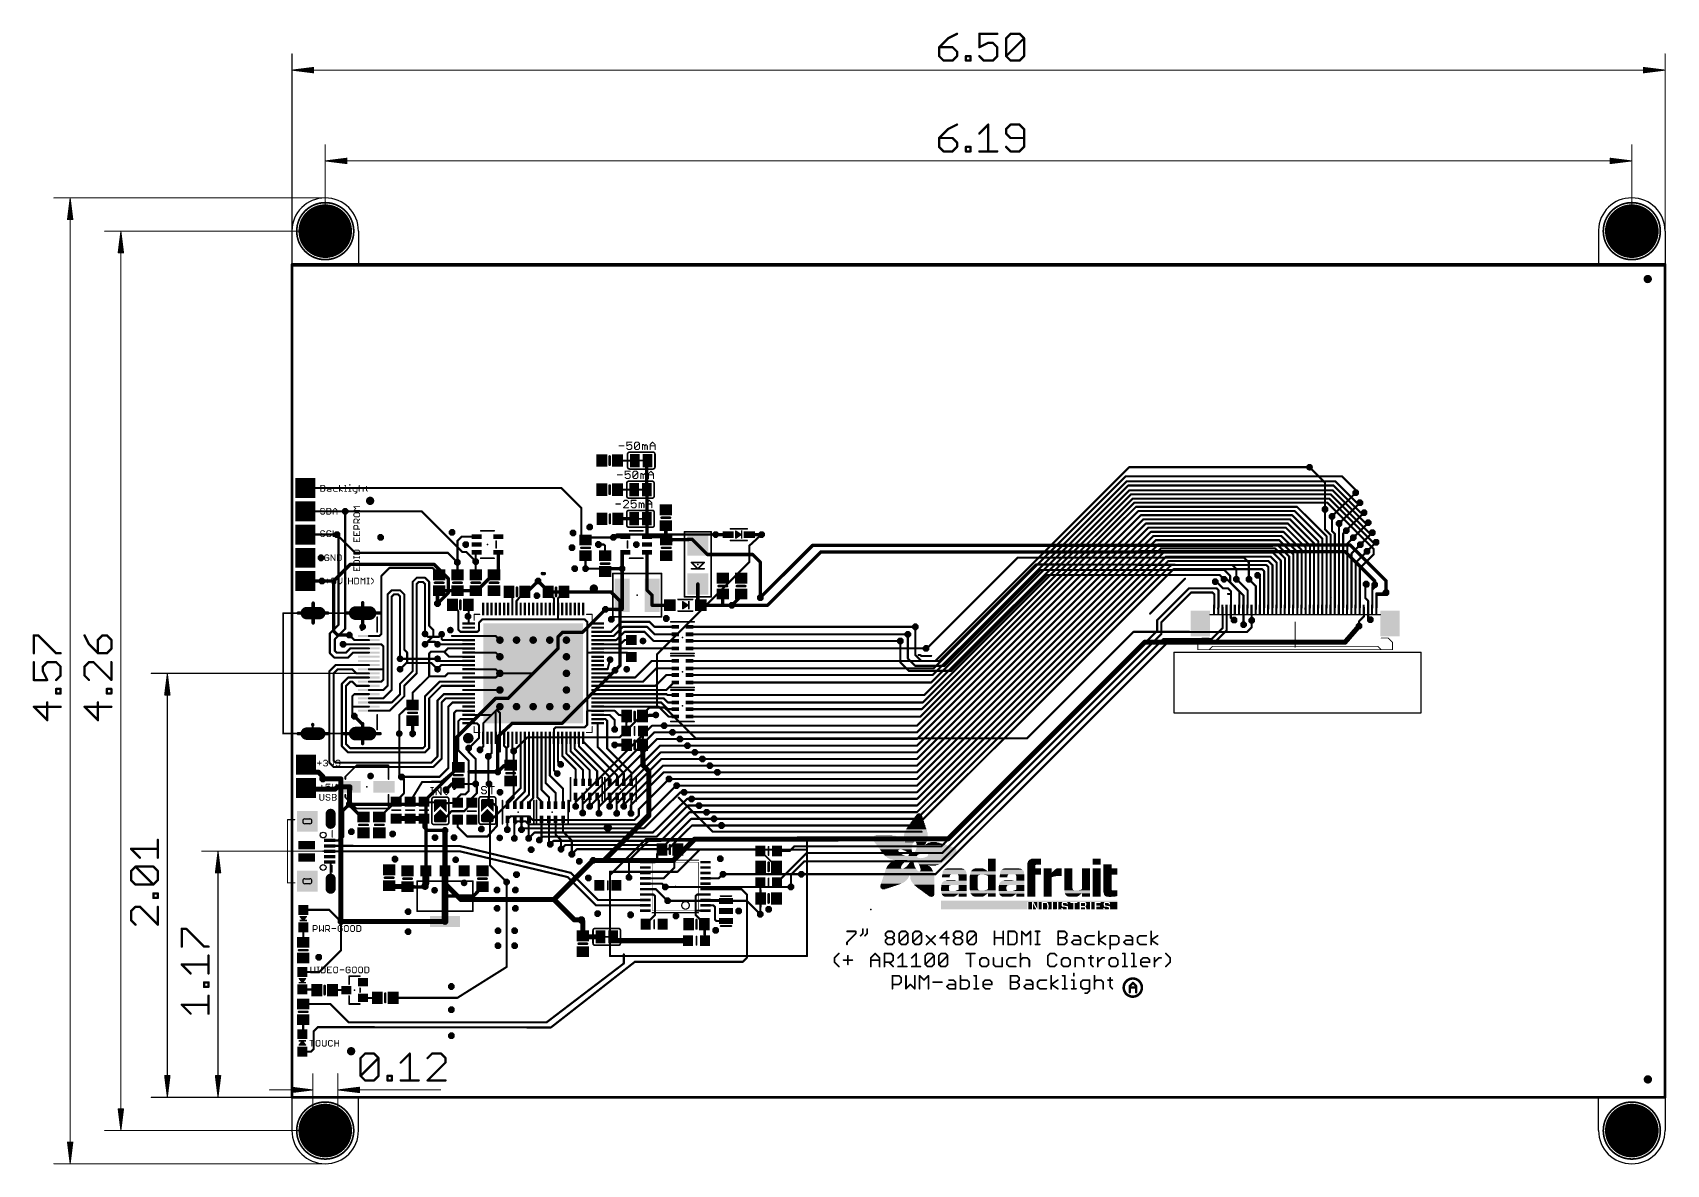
# Model space of a CAD drawing. Extents: x -31 to 165, y 0 to 136.
import ezdxf

# ---------------------------------------------------------------- set-up
doc = ezdxf.new("R2010")
doc.units = 0
for name, color, linetype in [('1', 12, 'CONTINUOUS'), ('16', 132, 'CONTINUOUS'), ('17', 110, 'CONTINUOUS'), ('18', 3, 'CONTINUOUS'), ('20', 53, 'CONTINUOUS'), ('21', 40, 'CONTINUOUS'), ('22', 6, 'CONTINUOUS'), ('23', 40, 'CONTINUOUS'), ('24', 53, 'CONTINUOUS'), ('47', 253, 'CONTINUOUS')]:
    doc.layers.add(name, color=color, linetype=linetype)

# ---------------------------------------------------------------- blocks, each defined once
blk = doc.blocks.new('RECT')
blk.add_solid([(-0.5, -0.5), (0.5, -0.5), (-0.5, 0.5), (0.5, 0.5)])
blk = doc.blocks.new('PIE')
at = {"const_width": 0.5}
blk.add_lwpolyline([(0, -0.25, 1), (0, 0.25, 1), (0, -0.25)], format="xyb", dxfattribs=at)
blk = doc.blocks.new('RECT121920X243840R50')
at = {"const_width": 0.1905}
blk.add_lwpolyline([(0.2858, -0.5715), (0.2858, 0.5715, 0.4142), (0.1905, 0.6668), (-0.1905, 0.6668, 0.4142), (-0.2858, 0.5715), (-0.2858, -0.5715, 0.4142), (-0.1905, -0.6668), (0.1905, -0.6668, 0.4142)], format="xyb", close=True, dxfattribs=at)
blk.add_solid([(-0.2159, -0.5969), (0.2159, -0.5969), (-0.2159, 0.5969), (0.2159, 0.5969)])
blk = doc.blocks.new('ROUNDP')
at = {"const_width": 0.5}
blk.add_lwpolyline([(0, -0.25, 1), (0, 0.25, 1), (0, -0.25)], format="xyb", dxfattribs=at)
blk = doc.blocks.new('LONGP100')
at = {"const_width": 1}
blk.add_lwpolyline([(-0.5, 0), (0.5, 0)], dxfattribs=at)
at = {"const_width": 0.5}
for points in [[(-0.5, 0.25, 1), (-0.5, -0.25)], [(0.5, -0.25, 1), (0.5, 0.25)]]:
    blk.add_lwpolyline(points, format="xyb", dxfattribs=at)
blk = doc.blocks.new('OFFSETP100')
at = {"const_width": 1}
blk.add_lwpolyline([(0, 0), (1, 0)], dxfattribs=at)
at = {"const_width": 0.5}
for points in [[(0, 0.25, 1), (0, -0.25)], [(1, -0.25, 1), (1, 0.25)]]:
    blk.add_lwpolyline(points, format="xyb", dxfattribs=at)
blk = doc.blocks.new('SQUAREP')
blk.add_solid([(-0.5, -0.5), (0.5, -0.5), (-0.5, 0.5), (0.5, 0.5)])
blk = doc.blocks.new('OCTAGONV')
at = {"const_width": 0.5}
blk.add_lwpolyline([(-0.25, -0.1036), (-0.25, 0.1036), (-0.1036, 0.25), (0.1036, 0.25), (0.25, 0.1036), (0.25, -0.1036), (0.1036, -0.25), (-0.1036, -0.25), (-0.25, -0.1036), (-0.25, 0.1036)], dxfattribs=at)
blk = doc.blocks.new('ROUNDV')
at = {"const_width": 0.5}
blk.add_lwpolyline([(0, -0.25, 1), (0, 0.25, 1), (0, -0.25)], format="xyb", dxfattribs=at)

msp = doc.modelspace()

# ---------------------------------------------------------------- linework, layer by layer
at = {"layer": '1'}
for points, const_width in [([(-0.0008, 8.001), (-0.0008, 108.201)], 0.3), ([(-0.0008, 108.201), (165.0992, 108.201)], 0.3), ([(165.0992, 108.201), (165.0992, 8.001)], 0.3), ([(39.1492, 84.601), (41.2372, 84.601)], 0.254), ([(42.7612, 84.601), (42.6612, 84.501)], 0.4064), ([(42.6612, 84.501), (42.6612, 81.101)], 0.4064), ([(77.1492, 59.601), (100.2492, 82.701)], 0.254), ([(77.3492, 60.501), (100.6492, 83.801)], 0.254), ([(100.2492, 82.701), (126.2492, 82.701)], 0.254), ([(100.6492, 83.801), (122.3492, 83.801)], 0.254), ([(126.2492, 82.701), (127.9072, 81.043)], 0.254), ([(1.5992, 81.301), (32.3992, 81.301)], 0.254), ([(32.3992, 81.301), (34.7992, 78.901)], 0.254), ([(41.1372, 81.101), (39.1492, 81.101)], 0.254), ([(42.6612, 81.101), (42.6712, 81.091)], 0.4064), ([(42.6712, 81.091), (42.6712, 77.597)], 0.4064), ([(100.8792, 80.531), (75.8492, 55.501)], 0.254), ([(100.6792, 81.031), (76.0492, 56.401)], 0.254), ([(76.8492, 57.901), (100.5492, 81.601)], 0.254), ([(77.0492, 58.801), (100.3492, 82.101)], 0.254), ([(100.3492, 82.101), (125.4492, 82.101)], 0.254), ([(125.2492, 81.601), (100.5492, 81.601)], 0.254), ([(100.6792, 81.031), (125.1072, 81.031)], 0.254), ([(100.8792, 80.531), (124.9072, 80.531)], 0.254), ([(124.9072, 80.531), (129.7072, 75.731)], 0.254), ([(125.1072, 81.031), (129.2072, 76.931)], 0.254), ([(128.5192, 78.331), (125.2492, 81.601)], 0.254), ([(125.4492, 82.101), (128.0192, 79.531)], 0.254), ([(127.7072, 80.531), (127.9072, 80.731)], 0.254), ([(127.9072, 81.043), (127.9072, 80.731)], 0.254), ([(6.3992, 78.501), (1.5992, 78.501)], 0.254), ([(6.3992, 64.351), (6.3992, 78.501)], 0.254), ([(34.7992, 78.901), (34.7992, 75.117)], 0.254), ([(75.1492, 52.701), (101.4792, 79.031)], 0.254), ([(75.1492, 51.901), (101.7792, 78.531)], 0.254), ([(75.5492, 53.801), (101.2792, 79.531)], 0.254), ([(101.0792, 80.031), (75.7492, 54.701)], 0.254), ([(101.0792, 80.031), (124.7072, 80.031)], 0.254), ([(101.2792, 79.531), (124.5072, 79.531)], 0.254), ([(101.4792, 79.031), (120.847, 79.031)], 0.254), ([(101.7792, 78.531), (120.547, 78.531)], 0.254), ([(120.547, 78.531), (123.8972, 75.1808)], 0.254), ([(120.847, 79.031), (124.3972, 75.4808)], 0.254), ([(124.2072, 76.331), (124.2072, 78.731)], 0.254), ([(124.5072, 79.531), (130.0572, 73.981)], 0.254), ([(124.7072, 80.031), (130.1572, 74.581)], 0.254), ([(128.0192, 79.531), (128.4072, 79.531)], 0.254), ([(128.2072, 79.331), (128.4072, 79.531)], 0.254), ([(128.4792, 79.531), (128.4072, 79.531)], 0.254), ([(41.1472, 77.597), (39.1762, 77.597)], 0.4064), ([(42.6712, 77.597), (42.6993, 77.597)], 0.4064), ([(42.6712, 77.597), (42.6993, 77.5689)], 0.4064), ([(42.6993, 77.5689), (42.6993, 75.451)], 0.4064), ([(44.9532, 75.739), (44.9532, 76.779)], 0.4064), ([(75.1492, 51.101), (102.0792, 78.031)], 0.254), ([(75.1492, 50.301), (102.3792, 77.531)], 0.254), ([(75.1492, 49.501), (102.6792, 77.031)], 0.254), ([(75.1492, 48.701), (102.9792, 76.531)], 0.254), ([(102.0792, 78.031), (120.2472, 78.031)], 0.254), ([(102.3792, 77.531), (119.9966, 77.531)], 0.254), ([(102.6792, 77.031), (119.7472, 77.031)], 0.254), ([(102.9792, 76.531), (119.4972, 76.531)], 0.254), ([(119.4972, 76.531), (121.8972, 74.131)], 0.254), ([(119.7472, 77.031), (122.3972, 74.381)], 0.254), ([(119.9966, 77.531), (122.8972, 74.6304)], 0.254), ([(120.2472, 78.031), (123.3972, 74.881)], 0.254), ([(125.0572, 76.131), (125.0572, 77.881)], 0.254), ([(125.8972, 77.021), (125.9072, 77.031)], 0.254), ([(125.8972, 66.901), (125.8972, 77.021)], 0.254), ([(128.9072, 78.331), (128.5192, 78.331)], 0.254), ([(128.7072, 78.131), (128.9072, 78.331)], 0.254), ([(129.1792, 78.331), (128.9072, 78.331)], 0.254), ([(129.2072, 76.931), (129.4072, 77.131)], 0.254), ([(5.3992, 75.701), (1.5992, 75.701)], 0.254), ([(5.5992, 75.501), (5.3992, 75.701)], 0.254), ([(5.5992, 64.851), (5.5992, 75.501)], 0.254), ([(20.4017, 75.451), (19.8992, 74.9485)], 0.254), ([(19.8992, 74.9485), (19.8992, 72.351)], 0.254), ([(22.1991, 75.451), (20.4017, 75.451)], 0.254), ([(34.7992, 75.117), (35.2992, 75.051)], 0.254), ([(35.5332, 75.351), (35.2992, 75.051)], 0.254), ([(38.6492, 75.351), (35.5332, 75.351)], 0.254), ([(38.7492, 75.451), (38.6492, 75.351)], 0.4064), ([(40.0991, 75.451), (38.7492, 75.451)], 0.4064), ([(42.6993, 75.451), (44.6652, 75.451)], 0.4064), ([(44.6652, 75.451), (44.9532, 75.739)], 0.4064), ([(44.6652, 75.451), (44.9992, 75.051)], 0.4064), ([(44.9532, 75.097), (44.9992, 75.051)], 0.6096), ([(45.0832, 75.201), (44.9992, 75.051)], 0.4064), ([(48.1327, 75.117), (44.9992, 75.051)], 0.4064), ([(48.7992, 74.4505), (48.1327, 75.117)], 0.4064), ([(49.9487, 73.301), (48.7992, 74.4505)], 0.4064), ([(51.1992, 75.692), (50.9452, 75.701)], 0.4064), ([(52.4502, 75.692), (51.1992, 75.692)], 0.4064), ([(54.9902, 75.692), (56.4612, 75.692)], 0.4064), ([(56.4612, 75.692), (56.4612, 75.701)], 0.4064), ([(75.1492, 47.901), (103.2792, 76.031)], 0.254), ([(75.1492, 47.101), (103.5792, 75.531)], 0.254), ([(75.1492, 46.301), (103.8792, 75.031)], 0.254), ([(75.1492, 45.501), (104.1792, 74.531)], 0.254), ([(103.2792, 76.031), (119.1972, 76.031)], 0.254), ([(103.5792, 75.531), (118.9472, 75.531)], 0.254), ([(103.8792, 75.031), (118.6967, 75.031)], 0.254), ([(104.1792, 74.531), (118.4472, 74.531)], 0.254), ([(118.4472, 74.531), (119.8972, 73.081)], 0.254), ([(118.6967, 75.031), (120.3972, 73.3305)], 0.254), ([(118.9472, 75.531), (120.8972, 73.581)], 0.254), ([(119.1972, 76.031), (121.3972, 73.831)], 0.254), ([(122.8972, 74.6304), (122.8972, 66.901)], 0.254), ([(123.3972, 74.881), (123.3972, 66.901)], 0.254), ([(123.8972, 75.1808), (123.8972, 66.901)], 0.254), ([(124.8972, 75.641), (124.2072, 76.331)], 0.254), ([(124.3972, 75.4808), (124.3972, 66.901)], 0.254), ([(124.8972, 68.171), (124.8972, 75.641)], 0.254), ([(125.3972, 75.791), (125.0572, 76.131)], 0.254), ([(125.3972, 66.901), (125.3972, 75.791)], 0.254), ([(126.3972, 75.821), (126.7572, 76.181)], 0.254), ([(126.3972, 66.901), (126.3972, 75.821)], 0.254), ([(126.8972, 74.621), (127.6072, 75.331)], 0.254), ([(126.8972, 66.901), (126.8972, 74.621)], 0.254), ([(129.7072, 75.731), (129.9072, 75.931)], 0.254), ([(130.1572, 74.581), (130.3572, 74.781)], 0.254), ([(22.1991, 73.551), (22.0992, 73.551)], 0.254), ([(22.0992, 73.551), (22.0992, 72.451)], 0.254), ([(24.7993, 71.4171), (24.7993, 73.551)], 0.4064), ([(35.2992, 73.151), (35.2992, 73.401)], 0.254), ([(35.2992, 73.151), (35.2992, 71.601)], 0.254), ([(37.4992, 74.501), (36.5992, 74.501)], 0.254), ([(37.6492, 74.351), (37.4992, 74.501)], 0.254), ([(37.6492, 73.151), (37.6492, 74.351)], 0.254), ([(39.6992, 71.601), (39.6992, 73.551)], 0.4064), ([(39.6992, 73.551), (40.0991, 73.551)], 0.4064), ([(42.6993, 73.551), (42.6993, 69.0009)], 0.4064), ([(49.9487, 73.301), (55.3937, 73.301)], 0.4064), ([(55.3937, 73.301), (56.2992, 72.3955)], 0.4064), ([(75.1492, 44.701), (104.4792, 74.031)], 0.254), ([(75.1492, 43.901), (104.7792, 73.531)], 0.254), ([(75.1492, 43.101), (105.0792, 73.031)], 0.254), ([(104.4792, 74.031), (118.1965, 74.031)], 0.254), ([(104.7792, 73.531), (117.9472, 73.531)], 0.254), ([(105.0792, 73.031), (117.6971, 73.031)], 0.254), ([(117.6971, 73.031), (118.3972, 72.3309)], 0.254), ([(117.9472, 73.531), (118.8972, 72.581)], 0.254), ([(118.1965, 74.031), (119.3972, 72.8303)], 0.254), ([(118.8972, 72.581), (118.8972, 66.901)], 0.254), ([(119.3972, 72.8303), (119.3972, 66.901)], 0.254), ([(119.8972, 73.081), (119.8972, 66.901)], 0.254), ([(120.3972, 73.3305), (120.3972, 66.901)], 0.254), ([(120.8972, 73.581), (120.8972, 66.901)], 0.254), ([(121.3972, 73.831), (121.3972, 66.901)], 0.254), ([(121.8972, 74.131), (121.8972, 66.901)], 0.254), ([(122.3972, 74.381), (122.3972, 66.901)], 0.254), ([(127.3972, 73.421), (128.4572, 74.481)], 0.254), ([(127.3972, 66.901), (127.3972, 73.421)], 0.254), ([(127.8972, 72.321), (129.2572, 73.681)], 0.254), ([(128.3972, 71.671), (130.0572, 73.331)], 0.254), ([(130.0572, 73.981), (130.0572, 73.331)], 0.254), ([(10.7492, 70.701), (11.7492, 71.701)], 0.254), ([(10.7492, 66.467), (10.7492, 70.701)], 0.254), ([(11.7492, 71.701), (16.8992, 71.701)], 0.254), ([(16.8992, 71.701), (17.6832, 70.917)], 0.254), ([(17.6832, 70.917), (17.6992, 70.851)], 0.254), ([(19.8992, 72.351), (19.8992, 70.851)], 0.254), ([(22.0992, 72.451), (22.0992, 70.851)], 0.254), ([(22.1832, 68.885), (24.2152, 70.917)], 0.4064), ([(24.2152, 70.917), (24.2992, 70.851)], 0.4064), ([(24.2992, 70.851), (24.7993, 71.4171)], 0.4064), ([(30.0832, 71.017), (30.0992, 71.001)], 0.4), ([(37.6492, 71.251), (38.0652, 71.601)], 0.4064), ([(38.0652, 71.601), (39.6992, 71.601)], 0.4064), ([(39.6992, 68.401), (39.6992, 71.601)], 0.4064), ([(56.2992, 72.3955), (56.2992, 68.101)], 0.4064), ([(75.1492, 42.301), (105.3792, 72.531)], 0.254), ([(75.1492, 41.501), (105.7062, 72.031)], 0.254), ([(75.1492, 40.701), (105.9792, 71.531)], 0.254), ([(105.3792, 72.531), (117.3971, 72.531)], 0.254), ([(105.7062, 72.031), (117.144, 72.031)], 0.254), ([(116.644, 71.531), (105.9792, 71.531)], 0.254), ([(116.3972, 70.491), (116.1072, 70.781)], 0.254), ([(116.8972, 71.2778), (116.644, 71.531)], 0.254), ([(116.8972, 66.901), (116.8972, 71.2778)], 0.254), ([(117.144, 72.031), (117.3972, 71.7778)], 0.254), ([(117.3971, 72.531), (117.8972, 72.0309)], 0.254), ([(117.3972, 71.7778), (117.3972, 66.901)], 0.254), ([(117.8972, 72.0309), (117.8972, 67.029)], 0.254), ([(118.3972, 72.3309), (118.3972, 66.901)], 0.254), ([(127.8972, 66.901), (127.8972, 72.321)], 0.254), ([(128.3972, 66.901), (128.3972, 71.671)], 0.254), ([(3.5992, 70.101), (1.5992, 70.101)], 0.4064), ([(11.4992, 68.501), (11.9992, 69.001)], 0.25), ([(11.9992, 69.001), (12.9992, 69.001)], 0.25), ([(12.9992, 69.001), (13.4992, 68.501)], 0.25), ([(14.4992, 70.001), (14.9992, 70.501)], 0.25), ([(14.4992, 59.251), (14.4992, 70.001)], 0.25), ([(14.9992, 70.501), (15.9992, 70.501)], 0.25), ([(14.9992, 69.751), (15.2492, 70.001)], 0.25), ([(14.9992, 59.001), (14.9992, 69.751)], 0.25), ([(15.2492, 70.001), (15.7492, 70.001)], 0.25), ([(15.7492, 70.001), (15.9992, 69.751)], 0.25), ([(15.9992, 70.501), (16.4992, 70.001)], 0.25), ([(15.9992, 69.751), (15.9992, 63.751)], 0.25), ([(16.4992, 70.001), (16.4992, 64.701)], 0.25), ([(17.4992, 68.885), (17.6992, 68.951)], 0.4064), ([(17.4992, 67.401), (17.4992, 68.885)], 0.4064), ([(17.6992, 68.951), (19.8992, 68.951)], 0.4064), ([(19.8992, 68.951), (22.0992, 68.951)], 0.4064), ([(22.0992, 68.951), (22.1832, 68.885)], 0.4064), ([(26.4992, 68.335), (26.0992, 68.801)], 0.254), ([(26.9992, 67.735), (27.9992, 68.801)], 0.254), ([(27.9992, 68.801), (28.2992, 68.801)], 0.4064), ([(28.2992, 68.801), (29.5992, 70.101)], 0.4064), ([(31.4992, 68.035), (30.7992, 68.801)], 0.254), ([(31.9992, 68.035), (32.6992, 68.801)], 0.254), ([(42.6993, 69.0009), (43.2992, 68.401)], 0.4064), ([(48.7992, 67.551), (48.7992, 69.7515)], 0.4064), ([(51.7992, 68.451), (51.7992, 68.551)], 0.4064), ([(51.7992, 68.551), (51.7992, 67.201)], 0.4064), ([(53.9992, 68.301), (53.9992, 68.551)], 0.4064), ([(103.1832, 66.184), (107.3802, 70.381)], 0.254), ([(107.8578, 69.231), (104.0292, 65.4024)], 0.254), ([(108.1079, 68.731), (104.5292, 65.1523)], 0.254), ([(111.1932, 69.231), (107.8578, 69.231)], 0.254), ([(110.6932, 68.731), (108.1079, 68.731)], 0.254), ([(110.8972, 68.527), (110.6932, 68.731)], 0.254), ([(111.1572, 70.031), (111.0072, 70.031)], 0.254), ([(111.9572, 69.231), (111.1572, 70.031)], 0.254), ([(111.3972, 69.027), (111.1932, 69.231)], 0.254), ([(111.3972, 69.027), (111.3972, 66.901)], 0.254), ([(112.5572, 69.231), (111.9572, 69.231)], 0.254), ([(112.4072, 70.331), (112.0572, 70.331)], 0.254), ([(113.3072, 69.431), (112.4072, 70.331)], 0.254), ([(112.8972, 68.891), (112.5572, 69.231)], 0.254), ([(112.8972, 68.171), (112.8972, 68.891)], 0.254), ([(113.5734, 69.177), (113.3072, 69.431)], 0.254), ([(114.8972, 68.991), (113.5572, 70.331)], 0.254), ([(113.8972, 68.8532), (113.5734, 69.177)], 0.254), ([(113.8972, 68.8532), (113.8972, 66.901)], 0.254), ([(114.8972, 68.991), (114.8972, 66.901)], 0.254), ([(115.8972, 69.491), (115.0572, 70.331)], 0.254), ([(115.8972, 66.901), (115.8972, 69.491)], 0.254), ([(116.3972, 66.871), (116.3972, 70.491)], 0.254), ([(129.0672, 68.045), (129.0672, 69.569)], 0.254), ([(129.3972, 69.491), (129.1572, 69.731)], 0.254), ([(129.8972, 69.371), (130.1972, 69.671)], 0.254), ([(129.8972, 69.071), (129.8972, 69.371)], 0.254), ([(129.8972, 69.071), (130.1972, 69.371)], 0.254), ([(129.8972, 66.901), (129.8972, 69.071)], 0.254), ([(130.3972, 68.431), (130.3972, 68.631)], 0.254), ([(130.3972, 68.631), (131.1572, 68.631)], 0.254), ([(131.1572, 68.631), (131.2572, 68.731)], 0.254), ([(131.2572, 68.731), (131.5572, 68.731)], 0.254), ([(131.3572, 68.531), (131.5572, 68.731)], 0.4064), ([(2.5492, 67.451), (2.5492, 65.051)], 0.4064), ([(11.4992, 57.501), (11.4992, 68.501)], 0.25), ([(11.9992, 68.251), (12.2492, 68.501)], 0.25), ([(11.9992, 57.001), (11.9992, 68.251)], 0.25), ([(12.2492, 68.501), (12.7492, 68.501)], 0.25), ([(12.7492, 68.501), (12.9992, 68.251)], 0.25), ([(12.9992, 68.251), (12.9992, 60.751)], 0.25), ([(13.4992, 68.501), (13.4992, 61.851)], 0.25), ([(19.2492, 67.235), (19.2992, 67.251)], 0.25), ([(19.9992, 66.485), (19.2992, 67.251)], 0.254), ([(21.2492, 67.235), (21.1992, 67.251)], 0.25), ([(21.2492, 65.001), (21.2492, 67.235)], 0.25), ([(26.4992, 66.751), (26.4992, 68.335)], 0.254), ([(26.9992, 66.751), (26.9992, 67.735)], 0.254), ([(31.4992, 67.751), (31.4992, 68.035)], 0.254), ([(31.4992, 66.751), (31.4992, 67.751)], 0.25), ([(31.9992, 66.751), (31.9992, 68.035)], 0.254), ([(31.9992, 66.751), (31.9992, 65.501)], 0.25), ([(37.6992, 66.701), (39.6992, 66.701)], 0.4064), ([(39.6992, 66.701), (39.6992, 68.401)], 0.4064), ([(43.2992, 67.201), (43.2992, 68.401)], 0.4064), ([(45.4492, 67.201), (43.2992, 67.201)], 0.4064), ([(48.7992, 67.551), (49.1492, 67.201)], 0.4064), ([(49.1492, 67.201), (51.7992, 67.201)], 0.4064), ([(51.4492, 68.101), (51.7992, 68.451)], 0.4064), ([(51.7992, 67.201), (52.8992, 67.201)], 0.4064), ([(52.8992, 67.201), (53.9992, 68.301)], 0.4064), ([(110.8692, 66.901), (110.8972, 66.901)], 0.254), ([(110.8692, 66.901), (110.8692, 66.701)], 0.254), ([(110.8972, 68.527), (110.8972, 66.901)], 0.254), ([(111.3972, 66.901), (111.3692, 66.901)], 0.254), ([(111.3692, 66.901), (111.3692, 66.701)], 0.254), ([(111.8692, 66.901), (111.8972, 66.901)], 0.254), ([(111.8692, 66.701), (111.8972, 66.701)], 0.254), ([(111.8972, 66.701), (111.8972, 66.901)], 0.254), ([(111.8972, 64.464), (111.8972, 66.701)], 0.254), ([(112.3972, 66.901), (112.3692, 66.901)], 0.254), ([(112.3692, 66.901), (112.3692, 66.701)], 0.254), ([(112.3972, 64.202), (112.3972, 66.901)], 0.254), ([(112.8972, 68.553), (112.5572, 68.553)], 0.254), ([(112.8692, 66.901), (112.8692, 66.701)], 0.254), ([(112.8692, 66.701), (112.8692, 65.695)], 0.254), ([(112.8972, 65.661), (112.8972, 68.553)], 0.254), ([(113.8692, 66.901), (113.8972, 66.901)], 0.254), ([(113.8692, 66.901), (113.8692, 66.701)], 0.254), ([(114.3692, 66.901), (114.3972, 66.901)], 0.254), ([(114.3692, 66.901), (114.3692, 66.701)], 0.254), ([(114.3972, 66.901), (114.3972, 65.605)], 0.254), ([(114.8972, 66.901), (114.8692, 66.901)], 0.254), ([(114.8692, 66.901), (114.8692, 66.701)], 0.254), ([(115.3692, 66.901), (115.3692, 66.803)], 0.254), ([(115.3692, 66.803), (115.3972, 66.775)], 0.254), ([(115.3692, 66.803), (115.3692, 66.701)], 0.254), ([(115.3972, 66.901), (115.3972, 66.775)], 0.254), ([(115.3972, 66.775), (115.3972, 65.369)], 0.254), ([(115.8972, 66.901), (115.8692, 66.901)], 0.254), ([(115.8692, 66.701), (115.8972, 66.701)], 0.254), ([(115.8972, 66.701), (115.8972, 66.901)], 0.254), ([(116.3692, 66.901), (116.3692, 66.899)], 0.254), ([(116.3692, 66.899), (116.3972, 66.871)], 0.254), ([(116.3692, 66.701), (116.3972, 66.701)], 0.254), ([(116.3972, 66.701), (116.3972, 66.871)], 0.254), ([(116.8972, 66.901), (116.8692, 66.901)], 0.254), ([(116.8692, 66.901), (116.8692, 66.701)], 0.254), ([(117.3692, 66.901), (117.3972, 66.901)], 0.254), ([(117.3692, 66.901), (117.3692, 66.701)], 0.254), ([(117.8692, 66.701), (117.8972, 67.029)], 0.254), ([(117.8692, 66.901), (117.8692, 66.701)], 0.254), ([(117.8972, 67.029), (117.8972, 66.901)], 0.254), ([(118.3692, 66.901), (118.3972, 66.901)], 0.254), ([(118.3692, 66.901), (118.3692, 66.701)], 0.254), ([(118.8692, 66.901), (118.8972, 66.901)], 0.254), ([(118.8692, 66.901), (118.8692, 66.701)], 0.254), ([(119.3972, 66.901), (119.3692, 66.901)], 0.254), ([(119.3692, 66.901), (119.3692, 66.701)], 0.254), ([(119.8692, 66.901), (119.8972, 66.901)], 0.254), ([(119.8692, 66.901), (119.8692, 66.701)], 0.254), ([(120.3972, 66.901), (120.3692, 66.901)], 0.254), ([(120.3692, 66.901), (120.3692, 66.701)], 0.254), ([(120.8972, 66.901), (120.8692, 66.901)], 0.254), ([(120.8692, 66.901), (120.8692, 66.701)], 0.254), ([(121.3972, 66.901), (121.3692, 66.901)], 0.254), ([(121.3692, 66.901), (121.3692, 66.701)], 0.254), ([(121.8972, 66.901), (121.8692, 66.901)], 0.254), ([(121.8692, 66.901), (121.8692, 66.701)], 0.254), ([(122.3972, 66.901), (122.3692, 66.901)], 0.254), ([(122.3692, 66.901), (122.3692, 66.701)], 0.254), ([(122.8972, 66.901), (122.8692, 66.901)], 0.254), ([(122.8692, 66.901), (122.8692, 66.701)], 0.254), ([(123.3972, 66.901), (123.3692, 66.901)], 0.254), ([(123.3692, 66.901), (123.3692, 66.701)], 0.254), ([(123.8972, 66.901), (123.8692, 66.901)], 0.254), ([(123.8692, 66.901), (123.8692, 66.701)], 0.254), ([(124.3972, 66.901), (124.3692, 66.901)], 0.254), ([(124.3692, 66.901), (124.3692, 66.701)], 0.254), ([(124.8692, 66.901), (124.8972, 66.901)], 0.254), ([(124.8692, 66.901), (124.8692, 66.701)], 0.254), ([(124.8972, 68.171), (124.9072, 68.171)], 0.254), ([(124.8972, 68.171), (124.8972, 66.901)], 0.254), ([(125.3692, 66.901), (125.3972, 66.901)], 0.254), ([(125.3692, 66.901), (125.3692, 66.701)], 0.254), ([(125.8972, 66.901), (125.8692, 66.901)], 0.254), ([(125.8692, 66.901), (125.8692, 66.701)], 0.254), ([(126.3972, 66.901), (126.3692, 66.901)], 0.254), ([(126.3692, 66.901), (126.3692, 66.701)], 0.254), ([(126.8692, 66.901), (126.8972, 66.901)], 0.254), ([(126.8692, 66.901), (126.8692, 66.701)], 0.254), ([(127.3692, 66.901), (127.3972, 66.901)], 0.254), ([(127.3692, 66.901), (127.3692, 66.701)], 0.254), ([(127.8972, 66.901), (127.8692, 66.901)], 0.254), ([(127.8692, 66.901), (127.8692, 66.701)], 0.254), ([(128.3692, 66.901), (128.3972, 66.901)], 0.254), ([(128.3692, 66.901), (128.3692, 66.701)], 0.254), ([(128.8972, 66.901), (128.8692, 66.901)], 0.254), ([(128.8692, 66.901), (128.8692, 66.701)], 0.254), ([(128.8972, 66.901), (128.8972, 65.843)], 0.254), ([(129.3972, 67.715), (129.0672, 68.045)], 0.254), ([(129.3972, 67.715), (129.3692, 67.715)], 0.254), ([(129.3692, 67.715), (129.3692, 66.701)], 0.254), ([(129.3972, 67.715), (129.3972, 65.725)], 0.254), ([(129.8692, 66.901), (129.8972, 66.901)], 0.254), ([(129.8692, 66.901), (129.8692, 66.701)], 0.254), ([(130.3692, 66.901), (130.3972, 66.901)], 0.254), ([(130.3692, 66.901), (130.3692, 66.701)], 0.254), ([(130.3972, 68.431), (131.1572, 68.431)], 0.254), ([(130.3972, 68.431), (130.3972, 66.901)], 0.254), ([(131.2072, 68.531), (131.3572, 68.531)], 0.4064), ([(0.7492, 66.251), (4.2992, 66.251)], 0.4064), ([(5.5992, 64.851), (4.5492, 63.801)], 0.254), ([(8.4892, 66.251), (8.4892, 64.611)], 0.4064), ([(10.7492, 63.751), (10.7492, 66.467)], 0.25), ([(16.4992, 64.701), (16.9992, 64.201)], 0.25), ([(19.9992, 64.251), (19.9992, 66.485)], 0.254), ([(22.8992, 65.501), (22.4992, 65.101)], 0.25), ([(22.4992, 65.101), (22.4992, 64.201)], 0.25), ([(31.9992, 65.501), (22.8992, 65.501)], 0.25), ([(35.1992, 65.501), (31.9992, 65.501)], 0.25), ([(35.4992, 65.201), (35.1992, 65.501)], 0.25), ([(35.4992, 61.501), (35.4992, 65.201)], 0.25), ([(38.3992, 64.001), (39.5992, 65.201)], 0.254), ([(39.5992, 65.201), (42.9992, 65.201)], 0.254), ([(42.9992, 65.201), (43.5992, 64.601)], 0.254), ([(104.0292, 65.4024), (104.0292, 64.131)], 0.254), ([(104.5292, 65.1523), (104.5292, 63.731)], 0.254), ([(112.8692, 65.695), (113.2842, 65.407)], 0.254), ([(112.8972, 65.661), (113.2842, 65.407)], 0.254), ([(114.3972, 65.605), (114.4152, 64.861)], 0.254), ([(128.8972, 65.843), (128.3052, 65.251)], 0.254), ([(128.3052, 65.251), (128.3052, 64.701)], 0.254), ([(128.3052, 64.701), (128.3072, 64.699)], 0.254), ([(129.3972, 65.725), (129.6612, 65.461)], 0.254), ([(4.5492, 63.801), (4.5492, 61.451)], 0.254), ([(5.1492, 63.101), (6.3992, 64.351)], 0.254), ([(5.1492, 63.101), (5.1492, 61.701)], 0.254), ([(7.4992, 63.001), (6.8992, 63.601)], 0.25), ([(9.2492, 63.001), (7.4992, 63.001)], 0.25), ([(8.4892, 64.611), (8.4992, 64.601)], 0.4), ([(9.2492, 63.501), (10.4992, 63.501)], 0.25), ([(10.4992, 63.501), (10.7492, 63.751)], 0.25), ([(16.9992, 63.501), (15.9992, 62.501)], 0.25), ([(16.9992, 64.201), (16.9992, 63.501)], 0.25), ([(17.9992, 63.1424), (17.9992, 63.701)], 0.25), ([(18.1406, 63.001), (17.9992, 63.1424)], 0.25), ([(21.2492, 63.001), (18.1406, 63.001)], 0.25), ([(19.2492, 63.501), (21.2492, 63.501)], 0.25), ([(20.2492, 64.001), (19.9992, 64.251)], 0.254), ([(21.2492, 64.001), (20.2492, 64.001)], 0.25), ([(22.2992, 64.001), (21.2492, 64.001)], 0.25), ([(21.2492, 63.501), (24.4992, 63.501)], 0.25), ([(22.4992, 64.201), (22.2992, 64.001)], 0.25), ([(24.4992, 63.501), (24.9992, 63.001)], 0.25), ([(36.7492, 64.001), (38.3992, 64.001)], 0.254), ([(36.7492, 63.501), (38.6992, 63.501)], 0.254), ([(36.7492, 63.001), (38.9992, 63.001)], 0.254), ([(38.6992, 63.501), (39.7992, 64.601)], 0.254), ([(38.9992, 63.001), (39.9992, 64.001)], 0.254), ([(39.4832, 62.501), (39.9992, 63.017)], 0.254), ([(39.7992, 64.601), (42.6992, 64.601)], 0.254), ([(39.9992, 64.001), (42.3992, 64.001)], 0.254), ([(39.9992, 63.017), (40.7992, 63.017)], 0.254), ([(42.3992, 64.001), (43.4992, 62.901)], 0.254), ([(42.6992, 64.601), (43.5992, 63.701)], 0.254), ([(43.4992, 62.901), (46.0992, 62.901)], 0.254), ([(43.5992, 64.601), (46.0992, 64.601)], 0.254), ([(43.5992, 63.701), (46.0992, 63.701)], 0.254), ([(74.9492, 64.601), (47.7992, 64.601)], 0.254), ([(74.0492, 63.701), (47.7992, 63.701)], 0.254), ([(73.1492, 62.901), (47.7992, 62.901)], 0.254), ([(104.7672, 63.119), (78.0492, 36.401)], 0.254), ([(104.0292, 64.131), (78.0992, 38.201)], 0.254), ([(104.5292, 63.731), (78.1992, 37.401)], 0.254), ([(104.7672, 63.119), (110.5522, 63.119)], 0.254), ([(110.5522, 63.119), (111.8972, 64.464)], 0.254), ([(110.8062, 62.611), (112.3972, 64.202)], 0.254), ([(4.5492, 61.451), (5.0992, 60.901)], 0.254), ([(6.7492, 60.901), (5.0992, 60.901)], 0.25), ([(5.1492, 61.701), (5.3492, 61.501)], 0.254), ([(6.4992, 61.501), (5.3492, 61.501)], 0.25), ([(9.2492, 62.501), (6.1492, 62.501)], 0.25), ([(6.9992, 62.001), (6.4992, 61.501)], 0.25), ([(7.3492, 61.501), (6.7492, 60.901)], 0.25), ([(9.2492, 62.001), (6.9992, 62.001)], 0.25), ([(9.2492, 61.501), (7.3492, 61.501)], 0.25), ([(10.7492, 62.501), (9.2492, 62.501)], 0.25), ([(10.9992, 62.251), (10.7492, 62.501)], 0.25), ([(10.9992, 59.501), (10.9992, 62.251)], 0.25), ([(13.4992, 61.851), (13.8492, 61.501)], 0.25), ([(13.8492, 61.501), (13.8492, 60.351)], 0.25), ([(16.4992, 61.401), (16.6992, 61.601)], 0.25), ([(16.4992, 61.401), (16.4992, 58.651)], 0.25), ([(16.6992, 61.601), (18.3492, 61.601)], 0.25), ([(17.4992, 62.501), (21.2492, 62.501)], 0.25), ([(18.3492, 61.601), (18.7492, 62.001)], 0.25), ([(18.3492, 61.601), (18.3492, 61.551)], 0.25), ([(18.3492, 61.551), (18.8992, 61.001)], 0.25), ([(21.2492, 62.001), (18.7492, 62.001)], 0.25), ([(21.2492, 61.001), (18.8992, 61.001)], 0.25), ([(21.2492, 61.501), (24.4992, 61.501)], 0.25), ([(24.4992, 61.501), (24.9992, 61.001)], 0.25), ([(36.7492, 61.501), (35.4992, 61.501)], 0.25), ([(35.4992, 54.501), (35.4992, 61.501)], 0.25), ([(36.7492, 62.501), (39.4832, 62.501)], 0.254), ([(36.7492, 62.001), (46.0992, 62.001)], 0.254), ([(36.7492, 61.501), (39.5492, 61.501)], 0.25), ([(39.5492, 61.501), (40.2832, 61.501)], 0.254), ([(40.2832, 61.501), (40.7992, 60.985)], 0.254), ([(76.2492, 62.001), (47.7992, 62.001)], 0.254), ([(75.5492, 61.201), (75.3492, 61.201)], 0.254), ([(75.6492, 61.101), (75.5492, 61.201)], 0.254), ([(75.6492, 61.101), (76.8492, 61.101)], 0.254), ([(105.1592, 62.611), (77.3902, 34.842)], 0.254), ([(105.1592, 62.611), (110.8062, 62.611)], 0.254), ([(5.2492, 60.001), (4.4992, 59.251)], 0.25), ([(4.4992, 59.251), (4.4992, 48.251)], 0.25), ([(5.4992, 59.501), (4.9992, 59.001)], 0.25), ([(4.9992, 59.001), (4.9992, 48.501)], 0.25), ([(9.2492, 60.001), (5.2492, 60.001)], 0.25), ([(7.2492, 59.501), (5.4992, 59.501)], 0.25), ([(7.7492, 59.001), (7.2492, 59.501)], 0.25), ([(9.2492, 59.001), (7.7492, 59.001)], 0.25), ([(10.9992, 59.501), (9.2492, 59.501)], 0.25), ([(10.9992, 58.251), (10.9992, 59.501)], 0.25), ([(13.8492, 60.351), (12.9992, 59.501)], 0.25), ([(12.9992, 57.751), (14.4992, 59.251)], 0.25), ([(13.4992, 57.501), (14.9992, 59.001)], 0.25), ([(17.7492, 60.501), (17.4992, 60.751)], 0.25), ([(17.4992, 59.551), (17.9492, 60.001)], 0.25), ([(17.4992, 59.501), (17.4992, 59.551)], 0.25), ([(21.2492, 60.501), (17.7492, 60.501)], 0.25), ([(21.2492, 60.001), (17.9492, 60.001)], 0.25), ([(18.7492, 59.001), (18.3992, 58.651)], 0.25), ([(21.2492, 59.001), (18.7492, 59.001)], 0.25), ([(21.2492, 59.501), (24.4992, 59.501)], 0.25), ([(24.4992, 59.501), (24.9992, 59.001)], 0.25), ([(24.4992, 58.501), (24.9992, 59.001)], 0.25), ([(24.9992, 59.001), (28.9992, 59.001)], 0.25), ([(36.7492, 59.501), (37.9492, 59.501)], 0.254), ([(36.7492, 59.001), (38.4992, 59.001)], 0.254), ([(37.9492, 59.501), (38.2492, 60.651)], 0.254), ([(38.4992, 59.001), (38.8492, 59.351)], 0.254), ([(41.2492, 58.501), (43.2492, 60.501)], 0.254), ([(42.1992, 58.001), (43.7992, 59.601)], 0.254), ([(43.2492, 60.501), (46.0992, 60.501)], 0.254), ([(43.7992, 59.601), (46.0992, 59.601)], 0.254), ([(77.3492, 60.501), (47.7992, 60.501)], 0.254), ([(77.1492, 59.601), (47.7992, 59.601)], 0.254), ([(6.7492, 58.501), (5.9992, 57.751)], 0.25), ([(5.9992, 57.751), (5.9992, 50.251)], 0.25), ([(6.4992, 57.501), (6.9992, 58.001)], 0.25), ([(6.4992, 50.501), (6.4992, 57.501)], 0.25), ([(9.2492, 58.501), (6.7492, 58.501)], 0.25), ([(6.9992, 58.001), (7.2492, 58.001)], 0.25), ([(7.2492, 58.001), (7.7492, 57.501)], 0.25), ([(7.7492, 57.501), (9.2492, 57.501)], 0.25), ([(9.2492, 58.001), (10.7492, 58.001)], 0.25), ([(9.2492, 57.001), (10.9992, 57.001)], 0.25), ([(10.7492, 58.001), (10.9992, 58.251)], 0.25), ([(10.9992, 57.001), (11.4992, 57.501)], 0.25), ([(10.9992, 56.001), (11.9992, 57.001)], 0.25), ([(12.9992, 56.501), (12.9992, 57.751)], 0.25), ([(13.4992, 56.251), (13.4992, 57.501)], 0.25), ([(16.4992, 58.651), (14.4992, 56.651)], 0.25), ([(17.7492, 58.001), (15.9992, 56.251)], 0.25), ([(18.3992, 58.651), (16.4992, 58.651)], 0.25), ([(16.4992, 56.001), (17.9992, 57.501)], 0.25), ([(21.2492, 58.001), (17.7492, 58.001)], 0.25), ([(17.9992, 57.501), (21.2492, 57.501)], 0.25), ([(21.2492, 58.501), (24.4992, 58.501)], 0.25), ([(21.2492, 57.001), (24.9992, 57.001)], 0.25), ([(36.7492, 58.501), (41.2492, 58.501)], 0.254), ([(36.7492, 58.001), (42.1992, 58.001)], 0.254), ([(36.7492, 57.501), (43.6992, 57.501)], 0.254), ([(36.7492, 57.001), (44.9992, 57.001)], 0.254), ([(43.6992, 57.501), (44.9992, 58.801)], 0.254), ([(44.9992, 58.801), (46.0992, 58.801)], 0.254), ([(44.9992, 57.001), (45.8992, 57.901)], 0.254), ([(45.8992, 57.901), (46.0992, 57.901)], 0.254), ([(77.0492, 58.801), (47.7992, 58.801)], 0.254), ([(76.8492, 57.901), (47.7992, 57.901)], 0.254), ([(7.4992, 56.501), (7.2492, 56.251)], 0.25), ([(7.2492, 56.251), (7.2492, 55.001)], 0.25), ([(7.2492, 55.001), (7.2492, 54.101)], 0.25), ([(9.2492, 55.001), (7.2492, 55.001)], 0.25), ([(9.2492, 56.501), (7.4992, 56.501)], 0.25), ([(9.2492, 56.001), (10.9992, 56.001)], 0.25), ([(9.2492, 55.501), (11.9992, 55.501)], 0.25), ([(11.7492, 54.501), (13.4992, 56.251)], 0.25), ([(11.9992, 55.501), (12.9992, 56.501)], 0.25), ([(14.4992, 54.801), (14.4992, 55.201)], 0.254), ([(14.4992, 56.651), (14.4992, 55.201)], 0.25), ([(15.9992, 56.251), (15.9992, 50.251)], 0.25), ([(16.4992, 50.001), (16.4992, 56.001)], 0.25), ([(17.4992, 55.751), (18.2492, 56.501)], 0.25), ([(17.4992, 49.001), (17.4992, 55.751)], 0.25), ([(17.9992, 55.501), (18.4992, 56.001)], 0.25), ([(17.9992, 48.751), (17.9992, 55.501)], 0.25), ([(18.2492, 56.501), (21.2492, 56.501)], 0.25), ([(21.2492, 56.001), (18.4992, 56.001)], 0.25), ([(19.2992, 55.501), (18.7992, 55.001)], 0.25), ([(18.7992, 55.001), (18.7992, 47.601)], 0.25), ([(21.2492, 55.501), (19.2992, 55.501)], 0.25), ([(24.4992, 54.501), (24.9992, 55.001)], 0.254), ([(24.6242, 54.626), (24.9992, 55.001)], 0.25), ([(36.7492, 56.501), (45.0492, 56.501)], 0.254), ([(36.7492, 56.001), (44.6992, 56.001)], 0.254), ([(36.7492, 55.501), (44.3992, 55.501)], 0.254), ([(36.7492, 55.001), (44.0992, 55.001)], 0.254), ([(44.0992, 55.001), (45.2992, 53.801)], 0.254), ([(44.3992, 55.501), (45.1992, 54.701)], 0.254), ([(44.6992, 56.001), (45.1992, 55.501)], 0.254), ([(45.0492, 56.501), (45.1492, 56.401)], 0.254), ([(45.1492, 56.401), (46.0992, 56.401)], 0.254), ([(45.1992, 55.501), (46.0992, 55.501)], 0.254), ([(76.0492, 56.401), (47.7992, 56.401)], 0.254), ([(75.8492, 55.501), (47.7992, 55.501)], 0.254), ([(2.4992, 52.851), (2.4992, 52.801)], 0.4064), ([(7.2492, 54.101), (7.4992, 53.851)], 0.25), ([(8.4892, 52.861), (7.4992, 53.851)], 0.4), ([(8.4992, 52.951), (8.4992, 51.751)], 0.4064), ([(9.2492, 54.501), (11.7492, 54.501)], 0.25), ([(13.1992, 54.301), (12.8992, 54.001)], 0.25), ([(12.8992, 54.001), (12.8992, 51.751)], 0.25), ([(13.1992, 54.301), (13.6992, 54.801)], 0.254), ([(13.6992, 54.801), (14.4992, 54.801)], 0.254), ([(14.4992, 53.301), (14.4992, 51.751)], 0.4), ([(19.7492, 54.501), (19.4992, 54.251)], 0.25), ([(19.4992, 54.251), (19.4992, 48.267)], 0.25), ([(21.2492, 54.501), (19.7492, 54.501)], 0.25), ([(20.2492, 53.501), (19.9992, 53.251)], 0.25), ([(19.9992, 53.251), (19.9992, 49.751)], 0.25), ([(21.2492, 53.501), (20.2492, 53.501)], 0.25), ([(21.2492, 54.001), (23.9992, 54.001)], 0.25), ([(21.2492, 53.001), (22.2492, 53.001)], 0.25), ([(22.2492, 53.001), (22.4992, 52.751)], 0.25), ([(22.9992, 53.001), (23.9992, 54.001)], 0.25), ([(22.9992, 51.251), (22.9992, 53.001)], 0.25), ([(23.9992, 54.001), (24.6242, 54.626)], 0.25), ([(24.4992, 51.251), (24.4992, 54.501)], 0.254), ([(24.9992, 54.251), (24.6242, 54.626)], 0.25), ([(24.9992, 51.251), (24.9992, 54.251)], 0.25), ([(35.4992, 52.801), (35.4992, 54.501)], 0.254), ([(36.7492, 54.501), (35.4992, 54.501)], 0.25), ([(36.7492, 53.501), (37.6992, 53.501)], 0.254), ([(36.7492, 53.001), (36.7492, 50.151)], 0.254), ([(36.7492, 54.501), (38.7992, 54.501)], 0.25), ([(36.7492, 54.001), (38.1992, 54.001)], 0.25), ([(37.6992, 53.501), (37.8992, 53.301)], 0.254), ([(37.8992, 53.301), (37.8992, 49.951)], 0.254), ([(38.1992, 54.001), (38.7992, 53.401)], 0.25), ([(38.7992, 54.501), (39.2992, 54.001)], 0.25), ([(38.7992, 53.401), (38.7992, 52.251)], 0.25), ([(39.2992, 54.001), (40.2492, 53.874)], 0.25), ([(40.2492, 53.874), (40.1832, 52.074)], 0.25), ([(42.1492, 53.874), (43.7492, 54.001)], 0.4), ([(42.2492, 53.985), (42.1492, 53.874)], 0.25), ([(45.1992, 54.701), (46.0992, 54.701)], 0.254), ([(45.2992, 53.801), (46.0992, 53.801)], 0.254), ([(75.7492, 54.701), (47.7992, 54.701)], 0.254), ([(75.5492, 53.801), (47.7992, 53.801)], 0.254), ([(0.7492, 51.751), (2.4992, 51.751)], 0.4064), ([(2.4992, 51.751), (2.4992, 52.801)], 0.254), ([(8.4992, 51.751), (10.5992, 51.751)], 0.4064), ([(8.4892, 51.751), (8.4892, 52.861)], 0.3048), ([(22.4992, 51.251), (21.2492, 50.001)], 0.25), ([(22.4992, 52.751), (22.4992, 51.251)], 0.25), ([(22.9992, 50.201), (22.9992, 51.251)], 0.254), ([(23.9992, 51.251), (23.9992, 49.405)], 0.254), ([(24.9992, 51.251), (24.9992, 49.601)], 0.254), ([(25.4992, 51.251), (25.4992, 50.301)], 0.25), ([(25.9992, 50.201), (25.9992, 51.251)], 0.25), ([(26.4992, 51.251), (26.4992, 49.651)], 0.254), ([(27.4992, 51.251), (27.4992, 45.201)], 0.254), ([(27.9992, 51.251), (27.9992, 44.801)], 0.254), ([(28.4992, 51.251), (28.4992, 44.401)], 0.254), ([(28.9992, 51.251), (28.9992, 44.001)], 0.254), ([(29.4992, 51.251), (29.4992, 44.101)], 0.254), ([(29.9992, 51.251), (29.9992, 45.001)], 0.254), ([(30.4992, 51.251), (30.4992, 45.801)], 0.254), ([(30.9992, 51.251), (30.9992, 46.701)], 0.254), ([(31.4992, 52.301), (31.6992, 52.501)], 0.254), ([(31.4992, 51.251), (31.4992, 52.301)], 0.254), ([(31.4992, 51.251), (31.4992, 47.351)], 0.254), ([(31.6992, 52.501), (35.1992, 52.501)], 0.254), ([(31.9992, 51.251), (31.9992, 48.951)], 0.25), ([(32.4992, 51.251), (32.4992, 49.051)], 0.254), ([(32.9992, 51.251), (32.9992, 49.351)], 0.254), ([(33.4992, 51.251), (33.4992, 49.651)], 0.254), ([(33.9992, 51.251), (33.9992, 49.951)], 0.254), ([(34.4992, 51.251), (34.4992, 50.251)], 0.254), ([(34.9992, 51.251), (34.9992, 50.801)], 0.254), ([(35.1992, 52.501), (35.4992, 52.801)], 0.254), ([(40.1992, 52.167), (40.1832, 52.074)], 0.25), ([(42.1992, 52.135), (42.2152, 52.074)], 0.4), ([(42.1492, 50.401), (42.2152, 52.074)], 0.254), ([(75.1492, 52.701), (44.7492, 52.701)], 0.254), ([(75.1492, 51.901), (45.7492, 51.901)], 0.254), ([(75.1492, 51.101), (46.6492, 51.101)], 0.254), ([(5.9992, 50.251), (6.7492, 49.501)], 0.25), ([(6.9992, 50.001), (6.4992, 50.501)], 0.25), ([(15.9992, 49.501), (6.7492, 49.501)], 0.25), ([(15.7492, 50.001), (6.9992, 50.001)], 0.25), ([(15.9992, 50.251), (15.7492, 50.001)], 0.25), ([(15.9992, 49.501), (16.4992, 50.001)], 0.25), ([(16.7492, 48.251), (17.4992, 49.001)], 0.25), ([(19.9992, 49.751), (21.2492, 48.501)], 0.25), ([(22.5992, 49.801), (22.9992, 50.201)], 0.254), ([(23.9992, 49.405), (23.5992, 49.005)], 0.254), ([(25.4992, 50.301), (25.7992, 50.001)], 0.25), ([(25.7992, 50.001), (25.7992, 48.017)], 0.254), ([(25.7992, 50.001), (25.9992, 50.201)], 0.25), ([(26.4992, 49.651), (26.6492, 49.651)], 0.254), ([(32.4992, 49.051), (34.0992, 47.451)], 0.254), ([(32.9992, 49.351), (34.9992, 47.351)], 0.254), ([(33.4992, 49.651), (35.7992, 47.351)], 0.254), ([(33.9992, 49.951), (36.6992, 47.251)], 0.254), ([(34.4992, 50.251), (38.1992, 46.551)], 0.254), ([(34.9992, 50.801), (39.0992, 46.701)], 0.254), ([(36.7492, 50.151), (39.8992, 47.001)], 0.254), ([(37.8992, 49.951), (40.7992, 47.051)], 0.254), ([(40.2492, 50.401), (38.7992, 50.401)], 0.4), ([(42.1492, 50.401), (42.2152, 47.935)], 0.6096), ([(75.1492, 50.301), (47.5492, 50.301)], 0.254), ([(75.1492, 49.501), (48.4492, 49.501)], 0.254), ([(1.6992, 47.101), (1.6992, 48.001)], 0.6096), ([(3.1992, 47.101), (1.6992, 47.101)], 0.6096), ([(3.6992, 46.601), (3.1992, 47.101)], 0.6096), ([(4.4992, 48.251), (4.9992, 47.751)], 0.25), ([(4.9992, 48.501), (5.2492, 48.251)], 0.25), ([(4.9992, 47.751), (16.9992, 47.751)], 0.25), ([(5.2492, 48.251), (16.7492, 48.251)], 0.25), ([(16.9992, 47.751), (17.9992, 48.751)], 0.25), ([(18.7992, 47.601), (17.7492, 46.551)], 0.25), ([(17.9364, 45.9582), (19.9992, 47.701)], 0.254), ([(19.4992, 48.267), (19.9992, 47.701)], 0.25), ([(24.7452, 47.155), (21.2992, 47.155)], 0.4064), ([(21.2492, 46.901), (21.2992, 47.155)], 0.254), ([(21.2492, 48.501), (21.2492, 46.901)], 0.25), ([(24.7452, 47.155), (25.4802, 47.89)], 0.4064), ([(25.4802, 47.89), (26.2992, 47.951)], 0.4064), ([(25.7992, 48.017), (26.2992, 47.951)], 0.254), ([(31.4992, 47.351), (31.8992, 46.951)], 0.254), ([(31.9992, 48.951), (31.9992, 48.351)], 0.254), ([(31.9992, 48.351), (32.2992, 48.051)], 0.254), ([(34.0992, 47.451), (34.0992, 45.901)], 0.254), ([(34.9992, 47.351), (34.9992, 45.901)], 0.254), ([(35.7992, 47.351), (35.7992, 45.901)], 0.254), ([(36.6992, 47.251), (36.6992, 45.901)], 0.254), ([(40.7992, 47.051), (40.7992, 45.901)], 0.254), ([(42.2152, 47.935), (42.8992, 47.251)], 0.6096), ([(42.8992, 41.871), (42.8992, 47.251)], 0.6096), ([(75.1492, 48.701), (49.3492, 48.701)], 0.254), ([(75.1492, 47.901), (50.2492, 47.901)], 0.254), ([(75.1492, 47.101), (51.1492, 47.101)], 0.254), ([(1.6992, 45.201), (1.8152, 45.085)], 0.6096), ([(1.8152, 45.085), (5.2062, 45.085)], 0.6096), ([(3.6992, 46.301), (3.6992, 46.601)], 0.6096), ([(5.2062, 45.085), (5.4602, 45.339)], 0.6096), ([(5.4602, 45.339), (6.9662, 45.339)], 0.6096), ([(6.9662, 45.339), (6.9082, 44.646)], 0.6096), ([(13.4612, 46.26), (13.1702, 46.551)], 0.254), ([(17.7492, 46.551), (13.1702, 46.551)], 0.25), ([(13.4612, 44.577), (13.4612, 46.26)], 0.254), ([(14.2082, 43.567), (15.6504, 45.9348)], 0.254), ([(15.6504, 45.9348), (17.9364, 45.9582)], 0.254), ([(19.2872, 45.735), (18.5222, 45.001)], 0.4), ([(19.9992, 45.801), (19.2872, 45.735)], 0.4), ([(21.2492, 46.901), (21.2492, 44.851)], 0.254), ([(22.2242, 45.576), (22.0992, 45.701)], 0.254), ([(22.2242, 44.577), (22.2242, 45.576)], 0.254), ([(23.6992, 44.069), (23.6992, 45.701)], 0.254), ([(27.4992, 45.201), (25.8992, 43.601)], 0.254), ([(30.4992, 45.801), (31.6992, 44.601)], 0.254), ([(30.9992, 46.701), (32.5992, 45.101)], 0.254), ([(32.5992, 45.101), (32.5992, 43.151)], 0.254), ([(38.1992, 46.551), (38.1992, 45.901)], 0.254), ([(39.0992, 46.701), (39.0992, 45.901)], 0.254), ([(39.8992, 47.001), (39.8992, 45.901)], 0.254), ([(75.1492, 46.301), (45.3492, 46.301)], 0.254), ([(75.1492, 45.501), (46.2492, 45.501)], 0.254), ([(6.0952, 42.489), (6.9082, 43.251)], 0.4064), ([(6.9082, 44.646), (6.9082, 43.251)], 0.6096), ([(8.2841, 41.7931), (6.8262, 43.251)], 0.4064), ([(6.8262, 43.251), (6.9082, 43.251)], 0.4064), ([(10.5082, 41.723), (12.5352, 43.567)], 0.254), ([(12.4512, 43.567), (13.4612, 44.577)], 0.254), ([(12.5352, 43.567), (12.4512, 43.567)], 0.254), ([(15.9662, 43.482), (15.8812, 43.567)], 0.254), ([(17.8372, 43.482), (15.9662, 43.482)], 0.254), ([(18.5738, 43.609), (17.1006, 43.609)], 0.0508), ([(17.1006, 43.609), (17.1006, 42.339)], 0.0508), ([(17.1006, 43.5864), (18.5738, 43.5864)], 0.0508), ([(17.1006, 43.5356), (18.5738, 43.5356)], 0.0508), ([(17.1006, 43.4848), (18.5738, 43.4848)], 0.0508), ([(17.1006, 43.434), (18.5738, 43.434)], 0.0508), ([(17.1006, 43.3832), (18.5738, 43.3832)], 0.0508), ([(17.1006, 43.3324), (18.5738, 43.3324)], 0.0508), ([(17.1006, 43.2816), (18.5738, 43.2816)], 0.0508), ([(17.1006, 43.2308), (18.5738, 43.2308)], 0.0508), ([(17.8372, 43.482), (17.9572, 43.362)], 0.254), ([(17.9572, 43.362), (19.9142, 43.428)], 0.254), ([(18.5738, 42.339), (18.5738, 43.609)], 0.0508), ([(20.3192, 44.45), (19.9142, 44.045)], 0.254), ([(19.9142, 44.045), (19.9142, 43.428)], 0.254), ([(20.8482, 44.45), (20.3192, 44.45)], 0.254), ([(20.7232, 42.418), (21.6182, 43.44)], 0.254), ([(21.2492, 44.851), (20.8482, 44.45)], 0.254), ([(21.6182, 43.971), (22.2242, 44.577)], 0.254), ([(21.6182, 43.44), (21.6182, 43.971)], 0.254), ([(24.2368, 43.64), (22.7636, 43.64)], 0.0508), ([(22.7636, 43.64), (22.7636, 42.37)], 0.0508), ([(22.7636, 43.6372), (24.2368, 43.6372)], 0.0508), ([(22.7636, 43.5864), (24.2368, 43.5864)], 0.0508), ([(22.7636, 43.5356), (24.2368, 43.5356)], 0.0508), ([(22.7636, 43.4848), (24.2368, 43.4848)], 0.0508), ([(22.7636, 43.434), (24.2368, 43.434)], 0.0508), ([(22.7636, 43.3832), (24.2368, 43.3832)], 0.0508), ([(22.7636, 43.3324), (24.2368, 43.3324)], 0.0508), ([(22.7636, 43.2816), (24.2368, 43.2816)], 0.0508), ([(22.7636, 43.2308), (24.2368, 43.2308)], 0.0508), ([(23.5002, 43.513), (23.6272, 43.997)], 0.254), ([(23.8332, 43.307), (23.5002, 43.513)], 0.254), ([(23.6272, 43.997), (23.6992, 44.069)], 0.254), ([(23.6992, 44.017), (23.6992, 44.069)], 0.254), ([(24.2562, 43.307), (23.8332, 43.307)], 0.254), ([(24.6372, 42.926), (24.2562, 43.307)], 0.254), ([(24.2368, 42.37), (24.2368, 43.64)], 0.0508), ([(25.8992, 43.601), (25.8992, 43.151)], 0.254), ([(27.9992, 44.801), (26.7992, 43.601)], 0.254), ([(26.7992, 43.601), (26.7992, 43.151)], 0.254), ([(28.4992, 44.401), (27.5992, 43.501)], 0.254), ([(27.5992, 43.501), (27.5992, 43.151)], 0.254), ([(28.9992, 44.001), (28.4992, 43.501)], 0.254), ([(28.4992, 43.501), (28.4992, 43.151)], 0.254), ([(29.4992, 44.101), (29.9992, 43.601)], 0.254), ([(29.9992, 45.001), (30.8992, 44.101)], 0.254), ([(29.9992, 43.601), (29.9992, 43.151)], 0.254), ([(30.8992, 44.101), (30.8992, 43.151)], 0.254), ([(31.6992, 44.601), (31.6992, 43.151)], 0.254), ([(33.2992, 43.651), (33.2992, 42.401)], 0.254), ([(34.0992, 44.201), (34.0992, 43.001)], 0.254), ([(34.9992, 44.201), (34.9492, 44.201)], 0.254), ([(34.9492, 44.201), (34.9492, 42.201)], 0.254), ([(35.7992, 44.201), (35.7992, 43.001)], 0.254), ([(36.6992, 44.201), (36.6992, 43.901)], 0.254), ([(36.6992, 43.901), (36.8992, 43.701)], 0.254), ([(36.8992, 43.701), (36.8992, 42.151)], 0.254), ([(38.1992, 44.201), (38.1992, 43.001)], 0.254), ([(39.0992, 44.201), (39.0492, 44.151)], 0.254), ([(39.0492, 44.151), (39.0492, 42.151)], 0.254), ([(39.8992, 44.201), (39.8992, 43.001)], 0.254), ([(40.7992, 44.201), (40.7992, 42.151)], 0.254), ([(46.4992, 44.051), (50.5992, 39.951)], 0.254), ([(75.1492, 44.701), (47.1492, 44.701)], 0.254), ([(75.1492, 43.901), (48.0492, 43.901)], 0.254), ([(75.1492, 43.101), (48.9492, 43.101)], 0.254), ([(6.0952, 39.37), (6.0952, 42.489)], 0.4064), ([(8.6082, 41.723), (8.2841, 41.7931)], 0.6096), ([(12.5352, 41.535), (14.2082, 41.535)], 0.6096), ([(14.2082, 41.535), (15.8812, 41.535)], 0.6096), ([(15.8812, 41.535), (15.8812, 40.506)], 0.4064), ([(17.1006, 43.18), (18.5738, 43.18)], 0.0508), ([(17.1006, 43.1292), (18.5738, 43.1292)], 0.0508), ([(17.1006, 43.0784), (18.5738, 43.0784)], 0.0508), ([(17.1006, 42.339), (17.8372, 43.0502)], 0.0508), ([(17.1006, 43.0276), (17.8138, 43.0276)], 0.0508), ([(17.1006, 42.9768), (17.7612, 42.9768)], 0.0508), ([(17.1006, 42.926), (17.7086, 42.926)], 0.0508), ([(17.1006, 42.8752), (17.656, 42.8752)], 0.0508), ([(17.1006, 42.8244), (17.6033, 42.8244)], 0.0508), ([(17.1006, 42.7736), (17.5507, 42.7736)], 0.0508), ([(17.1006, 42.7228), (17.4981, 42.7228)], 0.0508), ([(17.1006, 42.672), (17.4455, 42.672)], 0.0508), ([(17.1006, 41.8945), (17.8372, 42.6311)], 0.0508), ([(17.1006, 42.6212), (17.3929, 42.6212)], 0.0508), ([(17.1006, 42.5704), (17.3403, 42.5704)], 0.0508), ([(17.1006, 42.5196), (17.2876, 42.5196)], 0.0508), ([(17.1006, 42.4688), (17.235, 42.4688)], 0.0508), ([(17.1006, 42.418), (17.1824, 42.418)], 0.0508), ([(17.1006, 42.3672), (17.1298, 42.3672)], 0.0508), ([(17.1006, 41.323), (17.1006, 41.8945)], 0.0508), ([(17.1006, 41.8592), (18.5738, 41.8592)], 0.0508), ([(17.1006, 41.8084), (18.5738, 41.8084)], 0.0508), ([(17.1006, 41.7576), (18.5738, 41.7576)], 0.0508), ([(17.1006, 41.7068), (18.5738, 41.7068)], 0.0508), ([(17.1006, 41.656), (18.5738, 41.656)], 0.0508), ([(17.1006, 41.6052), (18.5738, 41.6052)], 0.0508), ([(17.1006, 41.5544), (18.5738, 41.5544)], 0.0508), ([(17.1006, 41.5036), (18.5738, 41.5036)], 0.0508), ([(17.1006, 41.4528), (18.5738, 41.4528)], 0.0508), ([(17.1006, 41.402), (18.5738, 41.402)], 0.0508), ([(17.1006, 41.3512), (18.5738, 41.3512)], 0.0508), ([(18.5738, 41.323), (17.1006, 41.323)], 0.0508), ([(17.1161, 41.91), (18.5583, 41.91)], 0.0508), ([(17.1669, 41.9608), (18.5075, 41.9608)], 0.0508), ([(17.2177, 42.0116), (18.4567, 42.0116)], 0.0508), ([(17.2685, 42.0624), (18.4059, 42.0624)], 0.0508), ([(17.3193, 42.1132), (18.3551, 42.1132)], 0.0508), ([(17.3701, 42.164), (18.3043, 42.164)], 0.0508), ([(17.4209, 42.2148), (18.2535, 42.2148)], 0.0508), ([(17.4717, 42.2656), (18.2027, 42.2656)], 0.0508), ([(17.5225, 42.3164), (18.1519, 42.3164)], 0.0508), ([(17.5733, 42.3672), (18.1011, 42.3672)], 0.0508), ([(17.6241, 42.418), (18.0503, 42.418)], 0.0508), ([(17.6749, 42.4688), (17.9995, 42.4688)], 0.0508), ([(17.7257, 42.5196), (17.9487, 42.5196)], 0.0508), ([(17.8372, 41.45), (18.3352, 41.45)], 0.254), ([(17.7765, 42.5704), (17.8979, 42.5704)], 0.0508), ([(17.8273, 42.6212), (17.8471, 42.6212)], 0.0508), ([(17.8372, 43.0502), (18.5738, 42.339)], 0.0508), ([(17.8372, 42.6311), (18.5738, 41.8945)], 0.0508), ([(17.8606, 43.0276), (18.5738, 43.0276)], 0.0508), ([(17.9132, 42.9768), (18.5738, 42.9768)], 0.0508), ([(17.9658, 42.926), (18.5738, 42.926)], 0.0508), ([(18.0185, 42.8752), (18.5738, 42.8752)], 0.0508), ([(18.0711, 42.8244), (18.5738, 42.8244)], 0.0508), ([(18.1237, 42.7736), (18.5738, 42.7736)], 0.0508), ([(18.1763, 42.7228), (18.5738, 42.7228)], 0.0508), ([(18.2289, 42.672), (18.5738, 42.672)], 0.0508), ([(18.3352, 41.45), (19.1762, 42.418)], 0.254), ([(18.2815, 42.6212), (18.5738, 42.6212)], 0.0508), ([(18.3341, 42.5704), (18.5738, 42.5704)], 0.0508), ([(18.3867, 42.5196), (18.5738, 42.5196)], 0.0508), ([(18.4394, 42.4688), (18.5738, 42.4688)], 0.0508), ([(18.492, 42.418), (18.5738, 42.418)], 0.0508), ([(18.5446, 42.3672), (18.5738, 42.3672)], 0.0508), ([(18.5738, 41.8945), (18.5738, 41.323)], 0.0508), ([(19.1762, 42.418), (20.7232, 42.418)], 0.254), ([(19.9142, 41.396), (19.9142, 40.537)], 0.254), ([(22.7636, 43.18), (24.2368, 43.18)], 0.0508), ([(22.7636, 43.1292), (24.2368, 43.1292)], 0.0508), ([(22.7636, 42.37), (23.5002, 43.0812)], 0.0508), ([(22.7636, 43.0784), (23.4973, 43.0784)], 0.0508), ([(22.7636, 43.0276), (23.4447, 43.0276)], 0.0508), ([(22.7636, 42.9768), (23.3921, 42.9768)], 0.0508), ([(22.7636, 42.926), (23.3395, 42.926)], 0.0508), ([(22.7636, 42.8752), (23.2868, 42.8752)], 0.0508), ([(22.7636, 42.8244), (23.2342, 42.8244)], 0.0508), ([(22.7636, 42.7736), (23.1816, 42.7736)], 0.0508), ([(22.7636, 42.7228), (23.129, 42.7228)], 0.0508), ([(22.7636, 42.672), (23.0764, 42.672)], 0.0508), ([(22.7636, 41.9255), (23.5002, 42.6621)], 0.0508), ([(22.7636, 42.6212), (23.0238, 42.6212)], 0.0508), ([(22.7636, 42.5704), (22.9712, 42.5704)], 0.0508), ([(22.7636, 42.5196), (22.9185, 42.5196)], 0.0508), ([(22.7636, 42.4688), (22.8659, 42.4688)], 0.0508), ([(22.7636, 42.418), (22.8133, 42.418)], 0.0508), ([(22.7636, 41.354), (22.7636, 41.9255)], 0.0508), ([(22.7636, 41.91), (24.2368, 41.91)], 0.0508), ([(22.7636, 41.8592), (24.2368, 41.8592)], 0.0508), ([(22.7636, 41.8084), (24.2368, 41.8084)], 0.0508), ([(22.7636, 41.7576), (24.2368, 41.7576)], 0.0508), ([(22.7636, 41.7068), (24.2368, 41.7068)], 0.0508), ([(22.7636, 41.656), (24.2368, 41.656)], 0.0508), ([(22.7636, 41.6052), (24.2368, 41.6052)], 0.0508), ([(22.7636, 41.5544), (24.2368, 41.5544)], 0.0508), ([(22.7636, 41.5036), (24.2368, 41.5036)], 0.0508), ([(22.7636, 41.4528), (24.2368, 41.4528)], 0.0508), ([(22.7636, 41.402), (24.2368, 41.402)], 0.0508), ([(24.2368, 41.354), (22.7636, 41.354)], 0.0508), ([(22.7989, 41.9608), (24.2015, 41.9608)], 0.0508), ([(22.8497, 42.0116), (24.1507, 42.0116)], 0.0508), ([(22.9005, 42.0624), (24.0999, 42.0624)], 0.0508), ([(22.9513, 42.1132), (24.0491, 42.1132)], 0.0508), ([(23.0021, 42.164), (23.9983, 42.164)], 0.0508), ([(23.0529, 42.2148), (23.9475, 42.2148)], 0.0508), ([(23.1037, 42.2656), (23.8967, 42.2656)], 0.0508), ([(23.1545, 42.3164), (23.8459, 42.3164)], 0.0508), ([(23.2053, 42.3672), (23.7951, 42.3672)], 0.0508), ([(23.2561, 42.418), (23.7443, 42.418)], 0.0508), ([(23.3069, 42.4688), (23.6935, 42.4688)], 0.0508), ([(23.3577, 42.5196), (23.6427, 42.5196)], 0.0508), ([(23.4085, 42.5704), (23.5919, 42.5704)], 0.0508), ([(23.4593, 42.6212), (23.5411, 42.6212)], 0.0508), ([(23.5002, 43.0812), (24.2368, 42.37)], 0.0508), ([(23.5002, 42.6621), (24.2368, 41.9255)], 0.0508), ([(23.5031, 43.0784), (24.2368, 43.0784)], 0.0508), ([(23.5557, 43.0276), (24.2368, 43.0276)], 0.0508), ([(23.6083, 42.9768), (24.2368, 42.9768)], 0.0508), ([(23.6609, 42.926), (24.2368, 42.926)], 0.0508), ([(23.7136, 42.8752), (24.2368, 42.8752)], 0.0508), ([(23.7662, 42.8244), (24.2368, 42.8244)], 0.0508), ([(23.8188, 42.7736), (24.2368, 42.7736)], 0.0508), ([(23.8714, 42.7228), (24.2368, 42.7228)], 0.0508), ([(23.924, 42.672), (24.2368, 42.672)], 0.0508), ([(23.9766, 42.6212), (24.2368, 42.6212)], 0.0508), ([(24.0292, 42.5704), (24.2368, 42.5704)], 0.0508), ([(24.0819, 42.5196), (24.2368, 42.5196)], 0.0508), ([(24.1345, 42.4688), (24.2368, 42.4688)], 0.0508), ([(24.1871, 42.418), (24.2368, 42.418)], 0.0508), ([(24.2368, 41.9255), (24.2368, 41.354)], 0.0508), ([(24.6372, 40.64), (24.6372, 42.926)], 0.254), ([(25.8992, 41.451), (25.8992, 40.201)], 0.254), ([(26.7992, 41.451), (26.7492, 41.401)], 0.254), ([(26.7492, 41.401), (26.7492, 39.151)], 0.254), ([(27.5992, 41.451), (27.5992, 40.201)], 0.254), ([(28.4992, 41.451), (28.4492, 41.401)], 0.254), ([(28.4492, 41.401), (28.4492, 39.151)], 0.254), ([(29.9992, 41.451), (29.9992, 39.201)], 0.254), ([(30.8992, 41.451), (30.8992, 38.701)], 0.254), ([(31.6992, 41.451), (31.6992, 39.601)], 0.254), ([(32.5992, 41.451), (32.5992, 39.951)], 0.254), ([(42.8992, 41.871), (37.5292, 36.501)], 0.6096), ([(40.7992, 42.151), (40.7492, 42.151)], 0.254), ([(75.1492, 42.301), (49.8492, 42.301)], 0.254), ([(75.1492, 41.501), (50.7492, 41.501)], 0.254), ([(5.7142, 38.989), (6.0952, 39.37)], 0.4064), ([(15.8812, 40.506), (16.2552, 40.132)], 0.4064), ([(16.2552, 40.132), (18.3682, 40.132)], 0.4064), ([(18.3682, 40.132), (18.3992, 40.101)], 0.4064), ([(19.9142, 40.537), (21.0812, 39.37)], 0.254), ([(21.0812, 39.37), (23.4942, 39.37)], 0.254), ([(23.4942, 39.37), (24.6372, 40.64)], 0.254), ([(29.9992, 39.201), (29.7492, 38.951)], 0.254), ([(31.6992, 39.601), (32.3492, 38.951)], 0.254), ([(32.5992, 39.951), (33.6492, 38.901)], 0.254), ([(50.5992, 39.951), (75.6992, 39.951)], 0.254), ([(75.1492, 40.701), (51.6492, 40.701)], 0.254), ([(4.5242, 38.901), (5.6262, 38.901)], 0.3048), ([(4.5242, 38.251), (20.1922, 38.227)], 0.254), ([(4.5242, 37.601), (20.1922, 37.601)], 0.254), ([(5.6262, 38.901), (5.7142, 38.989)], 0.3048), ([(20.1922, 38.227), (33.5432, 35.002)], 0.254), ([(20.1922, 37.601), (20.1922, 37.592)], 0.254), ([(20.1922, 37.592), (33.1622, 34.494)], 0.254), ([(30.8992, 38.701), (31.0492, 38.451)], 0.254), ([(32.3492, 38.951), (32.3492, 37.851)], 0.254), ([(33.6492, 38.901), (33.6492, 37.251)], 0.254), ([(42.5812, 39.084), (38.2262, 34.729)], 0.254), ([(42.8992, 38.901), (40.5112, 36.513)], 0.254), ([(61.9232, 39.084), (42.5812, 39.084)], 0.254), ([(61.4992, 38.901), (42.8992, 38.901)], 0.254), ([(43.9162, 36.5315), (43.9162, 37.304)], 0.254), ([(43.9162, 37.304), (44.4902, 37.812)], 0.2032), ([(45.9732, 37.329), (46.3902, 37.812)], 0.254), ([(45.9732, 35.6127), (45.9732, 37.329)], 0.254), ([(56.1272, 37.812), (46.3902, 37.812)], 0.254), ([(56.2982, 37.641), (56.1272, 37.812)], 0.254), ([(56.2982, 37.641), (56.3592, 37.641)], 0.2032), ([(56.2982, 37.133), (56.2982, 37.641)], 0.2032), ([(56.3592, 37.641), (58.2642, 35.736)], 0.2032), ([(59.8392, 37.641), (58.3302, 37.641)], 0.254), ([(61.9002, 37.401), (58.3302, 33.831)], 0.254), ([(60.3992, 38.201), (59.8392, 37.641)], 0.254), ([(78.0992, 38.201), (60.3992, 38.201)], 0.254), ([(61.5992, 39.001), (61.4992, 38.901)], 0.254), ([(78.1992, 37.401), (61.9002, 37.401)], 0.254), ([(61.9232, 25.001), (61.9232, 39.084)], 0.254), ([(4.5242, 36.301), (4.6492, 36.176)], 0.254), ([(4.6492, 36.176), (4.6492, 34.301)], 0.254), ([(16.0992, 33.751), (16.0992, 35.251)], 0.8128), ([(18.3992, 33.751), (18.3992, 35.251)], 0.8128), ([(37.5292, 36.501), (36.1992, 36.501)], 0.6096), ([(40.5112, 36.513), (40.5112, 34.453)], 0.254), ([(42.4824, 36.292), (43.6767, 36.292)], 0.254), ([(43.6767, 36.292), (43.9162, 36.5315)], 0.254), ([(44.7025, 34.342), (45.9732, 35.6127)], 0.254), ([(61.5992, 36.401), (59.9992, 34.801)], 0.254), ([(78.0492, 36.401), (61.5992, 36.401)], 0.254), ([(11.6832, 33.467), (11.7992, 33.351)], 0.6096), ([(11.7992, 33.351), (13.8992, 33.351)], 0.6096), ([(15.6332, 33.285), (13.8992, 33.351)], 0.4064), ([(15.8752, 33.527), (15.6332, 33.285)], 0.4064), ([(16.0992, 33.751), (15.8752, 33.527)], 0.4064), ([(16.0012, 33.527), (15.8752, 33.527)], 0.4064), ([(16.0012, 33.401), (16.0012, 33.527)], 0.4064), ([(18.3992, 32.201), (18.3992, 33.751)], 0.8128), ([(22.8992, 33.351), (21.8152, 32.201)], 0.4064), ([(25.8012, 33.902), (25.8012, 23.6765)], 0.254), ([(36.5642, 31.092), (33.1622, 34.494)], 0.254), ([(36.8032, 31.742), (33.5432, 35.002)], 0.254), ([(38.2262, 34.729), (38.2262, 25.001)], 0.254), ([(42.4824, 34.342), (44.7025, 34.342)], 0.254), ([(42.4824, 33.692), (44.4952, 33.692)], 0.254), ([(44.4952, 33.692), (44.8762, 33.311)], 0.254), ([(49.718, 34.342), (51.3152, 34.342)], 0.254), ([(51.3152, 34.342), (51.8152, 34.842)], 0.254), ([(56.2982, 33.831), (56.3642, 31.926)], 0.254), ([(59.9992, 34.801), (59.9992, 33.311)], 0.254), ([(77.3902, 34.842), (61.2402, 34.842)], 0.254), ([(18.3992, 29.151), (18.3992, 32.201)], 0.8128), ([(21.8152, 32.201), (18.3992, 32.201)], 0.4064), ([(42.4824, 31.742), (36.8032, 31.742)], 0.254), ([(42.4824, 33.042), (43.7582, 33.042)], 0.254), ([(42.4824, 32.392), (43.4922, 32.392)], 0.254), ([(43.4922, 32.392), (43.6602, 32.224)], 0.254), ([(43.6602, 32.224), (43.6602, 29.938)], 0.254), ([(43.7582, 33.042), (45.1572, 31.643)], 0.254), ([(48.7005, 32.392), (48.5402, 32.2317)], 0.254), ([(48.5402, 32.2317), (48.5402, 30.442)], 0.254), ([(49.718, 32.392), (48.7005, 32.392)], 0.254), ([(54.0504, 33.042), (49.718, 33.042)], 0.254), ([(49.718, 31.742), (52.0852, 31.742)], 0.254), ([(52.0852, 31.742), (52.1852, 31.609)], 0.2032), ([(54.6992, 32.3932), (54.0504, 33.042)], 0.254), ([(54.6992, 24.801), (54.6992, 32.3932)], 0.254), ([(56.2982, 30.021), (56.3642, 31.926)], 0.254), ([(1.3532, 30.551), (4.4852, 30.551)], 0.254), ([(4.4852, 30.551), (5.8852, 29.151)], 0.254), ([(34.7972, 29.337), (34.9822, 29.152)], 0.6096), ([(42.4824, 31.092), (36.5642, 31.092)], 0.254), ([(43.6602, 29.938), (42.5442, 28.822)], 0.254), ([(48.5402, 30.442), (48.5402, 29.938)], 0.254), ([(49.718, 30.442), (48.5402, 30.442)], 0.254), ([(48.5402, 29.938), (49.5902, 28.822)], 0.254), ([(49.718, 31.092), (50.6798, 31.092)], 0.254), ([(50.6798, 31.092), (50.8722, 30.8996)], 0.254), ([(50.8722, 30.8996), (50.8722, 29.3535)], 0.254), ([(50.8722, 29.3535), (51.0167, 29.209)], 0.254), ([(1.3532, 26.651), (1.3532, 28.451)], 0.254), ([(5.8852, 29.151), (18.3992, 29.151)], 0.6096), ([(5.8852, 25.6735), (5.8852, 29.151)], 0.254), ([(34.9822, 29.152), (34.9822, 27.424)], 0.6096), ([(34.9822, 27.424), (34.9822, 27.305)], 0.6096), ([(34.9822, 27.305), (37.0832, 27.305)], 0.6096), ([(38.6072, 27.305), (38.6072, 26.844)], 0.6096), ([(49.6562, 26.844), (49.5902, 28.822)], 0.3048), ([(51.0167, 29.209), (52.1852, 29.209)], 0.254), ([(3.2612, 23.0495), (5.8852, 25.6735)], 0.254), ([(38.6072, 26.844), (47.6242, 26.844)], 0.6096), ([(47.6242, 27.083), (47.6242, 26.844)], 0.4064), ([(25.8012, 23.6765), (19.8967, 19.972)], 0.254), ([(30.6312, 17.033), (39.8992, 24.101)], 0.254), ([(31.1317, 16.401), (41.2317, 24.301)], 0.254), ([(38.2262, 25.001), (61.9232, 25.001)], 0.254), ([(39.8992, 24.101), (39.8992, 25.201)], 0.254), ([(41.2317, 24.301), (54.1992, 24.301)], 0.254), ([(54.1992, 24.301), (54.6992, 24.801)], 0.254), ([(1.2532, 23.0735), (3.2612, 23.0495)], 0.254), ([(2.6607, 20.9735), (1.2532, 20.9735)], 0.254), ([(2.9807, 20.899), (2.6607, 20.9735)], 0.254), ([(6.5212, 20.899), (4.8807, 20.899)], 0.254), ([(9.9402, 19.949), (8.5212, 19.949)], 0.254), ([(10.2602, 19.972), (9.9402, 19.949)], 0.254), ([(19.8967, 19.972), (12.1602, 19.972)], 0.254), ([(1.3492, 19.233), (4.5922, 19.233)], 0.254), ([(4.5922, 19.233), (6.8072, 17.018)], 0.254), ([(1.2532, 15.596), (1.3492, 15.819)], 0.254), ([(1.3492, 15.819), (1.3492, 17.333)], 0.254), ([(2.5992, 15.942), (3.0992, 16.442)], 0.254), ([(2.5992, 13.796), (2.5992, 15.942)], 0.254), ([(3.0992, 16.442), (31.1317, 16.401)], 0.254), ([(6.8072, 17.018), (30.6312, 17.033)], 0.254), ([(2.2992, 13.496), (2.5992, 13.796)], 0.254), ([(1.2532, 13.496), (2.2992, 13.496)], 0.254), ([(165.0992, 8.001), (-0.0008, 8.001)], 0.3)]:
    msp.add_lwpolyline(points, dxfattribs=dict(at, const_width=const_width))
for points, const_width in [([(0.0742, 108.201, 1), (-0.0758, 108.201)], 0.15), ([(-0.0008, 108.276, 1), (-0.0008, 108.126)], 0.15), ([(165.1742, 108.201, 1), (165.0242, 108.201)], 0.15), ([(165.0992, 108.126, 1), (165.0992, 108.276)], 0.15), ([(39.1492, 84.6645, 1), (39.1492, 84.5375)], 0.127), ([(41.2372, 84.5375, 1), (41.2372, 84.6645)], 0.127), ([(42.7628, 84.501, 1), (42.5596, 84.501)], 0.2032), ([(42.5894, 84.5728, 1), (42.733, 84.4292)], 0.2032), ([(42.833, 84.5292, 1), (42.6894, 84.6728)], 0.2032), ([(100.2492, 82.7645, 1), (100.2492, 82.6375)], 0.127), ([(100.2941, 82.6561, 1), (100.2043, 82.7459)], 0.127), ([(100.6492, 83.8645, 1), (100.6492, 83.7375)], 0.127), ([(100.6941, 83.7561, 1), (100.6043, 83.8459)], 0.127), ([(122.3492, 83.7375, 1), (122.3492, 83.8645)], 0.127), ([(126.2941, 82.7459, 1), (126.2043, 82.6561)], 0.127), ([(126.2492, 82.6375, 1), (126.2492, 82.7645)], 0.127), ([(1.5992, 81.3645, 1), (1.5992, 81.2375)], 0.127), ([(32.4441, 81.3459, 1), (32.3543, 81.2561)], 0.127), ([(32.3992, 81.2375, 1), (32.3992, 81.3645)], 0.127), ([(39.1492, 81.1645, 1), (39.1492, 81.0375)], 0.127), ([(41.1372, 81.0375, 1), (41.1372, 81.1645)], 0.127), ([(42.5596, 81.101, 1), (42.7628, 81.101)], 0.2032), ([(42.733, 81.1728, 1), (42.5894, 81.0292)], 0.2032), ([(42.7728, 81.091, 1), (42.5696, 81.091)], 0.2032), ([(42.5994, 81.0192, 1), (42.743, 81.1628)], 0.2032), ([(100.3492, 82.1645, 1), (100.3492, 82.0375)], 0.127), ([(100.3941, 82.0561, 1), (100.3043, 82.1459)], 0.127), ([(100.5492, 81.6645, 1), (100.5492, 81.5375)], 0.127), ([(100.5941, 81.5561, 1), (100.5043, 81.6459)], 0.127), ([(100.6792, 81.0945, 1), (100.6792, 80.9675)], 0.127), ([(100.7241, 80.9861, 1), (100.6343, 81.0759)], 0.127), ([(100.8792, 80.5945, 1), (100.8792, 80.4675)], 0.127), ([(100.9241, 80.4861, 1), (100.8343, 80.5759)], 0.127), ([(124.9521, 80.5759, 1), (124.8623, 80.4861)], 0.127), ([(124.9072, 80.4675, 1), (124.9072, 80.5945)], 0.127), ([(125.1521, 81.0759, 1), (125.0623, 80.9861)], 0.127), ([(125.1072, 80.9675, 1), (125.1072, 81.0945)], 0.127), ([(125.2941, 81.6459, 1), (125.2043, 81.5561)], 0.127), ([(125.2492, 81.5375, 1), (125.2492, 81.6645)], 0.127), ([(125.4941, 82.1459, 1), (125.4043, 82.0561)], 0.127), ([(125.4492, 82.0375, 1), (125.4492, 82.1645)], 0.127), ([(127.6623, 80.5759, 1), (127.7521, 80.4861)], 0.127), ([(127.9707, 81.043, 1), (127.8437, 81.043)], 0.127), ([(127.8437, 80.731, 1), (127.9707, 80.731)], 0.127), ([(127.8623, 80.9981, 1), (127.9521, 81.0879)], 0.127), ([(127.9521, 80.6861, 1), (127.8623, 80.7759)], 0.127), ([(1.5992, 78.5645, 1), (1.5992, 78.4375)], 0.127), ([(6.4627, 78.501, 1), (6.3357, 78.501)], 0.127), ([(6.3992, 78.4375, 1), (6.3992, 78.5645)], 0.127), ([(34.8627, 78.901, 1), (34.7357, 78.901)], 0.127), ([(34.7543, 78.8561, 1), (34.8441, 78.9459)], 0.127), ([(101.0792, 80.0945, 1), (101.0792, 79.9675)], 0.127), ([(101.1241, 79.9861, 1), (101.0343, 80.0759)], 0.127), ([(101.2792, 79.5945, 1), (101.2792, 79.4675)], 0.127), ([(101.3241, 79.4861, 1), (101.2343, 79.5759)], 0.127), ([(101.4792, 79.0945, 1), (101.4792, 78.9675)], 0.127), ([(101.5241, 78.9861, 1), (101.4343, 79.0759)], 0.127), ([(101.7792, 78.5945, 1), (101.7792, 78.4675)], 0.127), ([(101.8241, 78.4861, 1), (101.7343, 78.5759)], 0.127), ([(120.5919, 78.5759, 1), (120.5021, 78.4861)], 0.127), ([(120.547, 78.4675, 1), (120.547, 78.5945)], 0.127), ([(120.8919, 79.0759, 1), (120.8021, 78.9861)], 0.127), ([(120.847, 78.9675, 1), (120.847, 79.0945)], 0.127), ([(124.2707, 78.731, 1), (124.1437, 78.731)], 0.127), ([(124.5521, 79.5759, 1), (124.4623, 79.4861)], 0.127), ([(124.5072, 79.4675, 1), (124.5072, 79.5945)], 0.127), ([(124.7521, 80.0759, 1), (124.6623, 79.9861)], 0.127), ([(124.7072, 79.9675, 1), (124.7072, 80.0945)], 0.127), ([(128.0192, 79.5945, 1), (128.0192, 79.4675)], 0.127), ([(127.9743, 79.4861, 1), (128.0641, 79.5759)], 0.127), ([(128.1623, 79.3759, 1), (128.2521, 79.2861)], 0.127), ([(128.4072, 79.5945, 1), (128.4072, 79.4675)], 0.127), ([(128.4521, 79.4861, 1), (128.3623, 79.5759)], 0.127), ([(128.4072, 79.4675, 1), (128.4072, 79.5945)], 0.127), ([(128.4792, 79.4675, 1), (128.4792, 79.5945)], 0.127), ([(39.1762, 77.6986, 1), (39.1762, 77.4954)], 0.2032), ([(41.1472, 77.4954, 1), (41.1472, 77.6986)], 0.2032), ([(42.6712, 77.6986, 1), (42.6712, 77.4954)], 0.2032), ([(42.5696, 77.597, 1), (42.7728, 77.597)], 0.2032), ([(42.743, 77.6688, 1), (42.5994, 77.5252)], 0.2032), ([(42.8009, 77.5689, 1), (42.5977, 77.5689)], 0.2032), ([(42.6275, 77.4971, 1), (42.7711, 77.6407)], 0.2032), ([(42.6993, 77.4954, 1), (42.6993, 77.6986)], 0.2032), ([(45.0548, 76.779, 1), (44.8516, 76.779)], 0.2032), ([(102.0792, 78.0945, 1), (102.0792, 77.9675)], 0.127), ([(102.1241, 77.9861, 1), (102.0343, 78.0759)], 0.127), ([(102.3792, 77.5945, 1), (102.3792, 77.4675)], 0.127), ([(102.4241, 77.4861, 1), (102.3343, 77.5759)], 0.127), ([(102.6792, 77.0945, 1), (102.6792, 76.9675)], 0.127), ([(102.7241, 76.9861, 1), (102.6343, 77.0759)], 0.127), ([(102.9792, 76.5945, 1), (102.9792, 76.4675)], 0.127), ([(103.0241, 76.4861, 1), (102.9343, 76.5759)], 0.127), ([(119.5421, 76.5759, 1), (119.4523, 76.4861)], 0.127), ([(119.4972, 76.4675, 1), (119.4972, 76.5945)], 0.127), ([(119.7921, 77.0759, 1), (119.7023, 76.9861)], 0.127), ([(119.7472, 76.9675, 1), (119.7472, 77.0945)], 0.127), ([(120.0415, 77.5759, 1), (119.9517, 77.4861)], 0.127), ([(119.9966, 77.4675, 1), (119.9966, 77.5945)], 0.127), ([(120.2921, 78.0759, 1), (120.2023, 77.9861)], 0.127), ([(120.2472, 77.9675, 1), (120.2472, 78.0945)], 0.127), ([(125.1207, 77.881, 1), (124.9937, 77.881)], 0.127), ([(125.9607, 77.021, 1), (125.8337, 77.021)], 0.127), ([(125.8523, 77.0659, 1), (125.9421, 76.9761)], 0.127), ([(125.9521, 76.9861, 1), (125.8623, 77.0759)], 0.127), ([(128.5192, 78.3945, 1), (128.5192, 78.2675)], 0.127), ([(128.4743, 78.2861, 1), (128.5641, 78.3759)], 0.127), ([(128.6623, 78.1759, 1), (128.7521, 78.0861)], 0.127), ([(128.9072, 78.3945, 1), (128.9072, 78.2675)], 0.127), ([(128.9521, 78.2861, 1), (128.8623, 78.3759)], 0.127), ([(128.9072, 78.2675, 1), (128.9072, 78.3945)], 0.127), ([(129.1623, 76.9759, 1), (129.2521, 76.8861)], 0.127), ([(129.1623, 76.8861, 1), (129.2521, 76.9759)], 0.127), ([(129.1792, 78.2675, 1), (129.1792, 78.3945)], 0.127), ([(129.4521, 77.0861, 1), (129.3623, 77.1759)], 0.127), ([(1.5992, 75.7645, 1), (1.5992, 75.6375)], 0.127), ([(5.4441, 75.7459, 1), (5.3543, 75.6561)], 0.127), ([(5.3992, 75.6375, 1), (5.3992, 75.7645)], 0.127), ([(5.6627, 75.501, 1), (5.5357, 75.501)], 0.127), ([(5.5543, 75.4561, 1), (5.6441, 75.5459)], 0.127), ([(19.9627, 74.9485, 1), (19.8357, 74.9485)], 0.127), ([(19.8543, 74.9934, 1), (19.9441, 74.9036)], 0.127), ([(20.4017, 75.5145, 1), (20.4017, 75.3875)], 0.127), ([(20.4466, 75.4061, 1), (20.3568, 75.4959)], 0.127), ([(22.1991, 75.3875, 1), (22.1991, 75.5145)], 0.127), ([(34.8075, 75.18, 1), (34.7909, 75.054)], 0.127), ([(34.7357, 75.117, 1), (34.8627, 75.117)], 0.127), ([(35.2491, 75.0901, 1), (35.3493, 75.0119)], 0.127), ([(35.2909, 74.988, 1), (35.3075, 75.114)], 0.127), ([(35.5332, 75.4145, 1), (35.5332, 75.2875)], 0.127), ([(35.5833, 75.3119, 1), (35.4831, 75.3901)], 0.127), ([(38.5774, 75.4228, 1), (38.721, 75.2792)], 0.2032), ([(38.7492, 75.5526, 1), (38.7492, 75.3494)], 0.2032), ([(38.821, 75.3792, 1), (38.6774, 75.5228)], 0.2032), ([(38.6492, 75.2875, 1), (38.6492, 75.4145)], 0.127), ([(40.0991, 75.3494, 1), (40.0991, 75.5526)], 0.2032), ([(42.6993, 75.5526, 1), (42.6993, 75.3494)], 0.2032), ([(42.5977, 75.451, 1), (42.8009, 75.451)], 0.2032), ([(44.7432, 75.5161, 1), (44.5872, 75.3859)], 0.2032), ([(44.5934, 75.5228, 1), (44.737, 75.3792)], 0.2032), ([(44.6652, 75.3494, 1), (44.6652, 75.5526)], 0.2032), ([(45.061, 75.2048, 1), (44.8454, 74.9892)], 0.3048), ([(44.8914, 74.9432, 1), (45.107, 75.1588)], 0.3048), ([(44.8516, 75.739, 1), (45.0548, 75.739)], 0.2032), ([(45.025, 75.6672, 1), (44.8814, 75.8108)], 0.2032), ([(44.9971, 75.1526, 1), (45.0013, 74.9494)], 0.2032), ([(44.9106, 75.1006, 1), (45.0878, 75.0014)], 0.2032), ([(44.9212, 74.9859, 1), (45.0772, 75.1161)], 0.2032), ([(45.1718, 75.1514, 1), (44.9946, 75.2506)], 0.2032), ([(48.2045, 75.1888, 1), (48.0609, 75.0452)], 0.2032), ([(48.1348, 75.0154, 1), (48.1306, 75.2186)], 0.2032), ([(48.871, 74.5223, 1), (48.7274, 74.3787)], 0.2032), ([(50.9488, 75.8025, 1), (50.9416, 75.5995)], 0.2032), ([(51.1992, 75.7936, 1), (51.1992, 75.5904)], 0.2032), ([(51.1956, 75.5905, 1), (51.2028, 75.7935)], 0.2032), ([(52.4502, 75.5904, 1), (52.4502, 75.7936)], 0.2032), ([(54.9902, 75.7936, 1), (54.9902, 75.5904)], 0.2032), ([(56.5628, 75.701, 1), (56.3596, 75.701)], 0.2032), ([(56.3596, 75.692, 1), (56.5628, 75.692)], 0.2032), ([(56.4612, 75.5904, 1), (56.4612, 75.7936)], 0.2032), ([(103.2792, 76.0945, 1), (103.2792, 75.9675)], 0.127), ([(103.3241, 75.9861, 1), (103.2343, 76.0759)], 0.127), ([(103.5792, 75.5945, 1), (103.5792, 75.4675)], 0.127), ([(103.6241, 75.4861, 1), (103.5343, 75.5759)], 0.127), ([(103.8792, 75.0945, 1), (103.8792, 74.9675)], 0.127), ([(103.9241, 74.9861, 1), (103.8343, 75.0759)], 0.127), ([(104.1792, 74.5945, 1), (104.1792, 74.4675)], 0.127), ([(104.2241, 74.4861, 1), (104.1343, 74.5759)], 0.127), ([(118.4921, 74.5759, 1), (118.4023, 74.4861)], 0.127), ([(118.4472, 74.4675, 1), (118.4472, 74.5945)], 0.127), ([(118.7416, 75.0759, 1), (118.6518, 74.9861)], 0.127), ([(118.6967, 74.9675, 1), (118.6967, 75.0945)], 0.127), ([(118.9921, 75.5759, 1), (118.9023, 75.4861)], 0.127), ([(118.9472, 75.4675, 1), (118.9472, 75.5945)], 0.127), ([(119.2421, 76.0759, 1), (119.1523, 75.9861)], 0.127), ([(119.1972, 75.9675, 1), (119.1972, 76.0945)], 0.127), ([(122.9607, 74.6304, 1), (122.8337, 74.6304)], 0.127), ([(122.8523, 74.5855, 1), (122.9421, 74.6753)], 0.127), ([(123.4607, 74.881, 1), (123.3337, 74.881)], 0.127), ([(123.3523, 74.8361, 1), (123.4421, 74.9259)], 0.127), ([(123.9607, 75.1808, 1), (123.8337, 75.1808)], 0.127), ([(123.8523, 75.1359, 1), (123.9421, 75.2257)], 0.127), ([(124.2521, 76.3759, 1), (124.1623, 76.2861)], 0.127), ([(124.1437, 76.331, 1), (124.2707, 76.331)], 0.127), ([(124.4607, 75.4808, 1), (124.3337, 75.4808)], 0.127), ([(124.3523, 75.4359, 1), (124.4421, 75.5257)], 0.127), ([(124.9607, 75.641, 1), (124.8337, 75.641)], 0.127), ([(124.8523, 75.5961, 1), (124.9421, 75.6859)], 0.127), ([(125.1021, 76.1759, 1), (125.0123, 76.0861)], 0.127), ([(124.9937, 76.131, 1), (125.1207, 76.131)], 0.127), ([(125.4607, 75.791, 1), (125.3337, 75.791)], 0.127), ([(125.3523, 75.7461, 1), (125.4421, 75.8359)], 0.127), ([(126.4607, 75.821, 1), (126.3337, 75.821)], 0.127), ([(126.3523, 75.8659, 1), (126.4421, 75.7761)], 0.127), ([(126.8021, 76.1361, 1), (126.7123, 76.2259)], 0.127), ([(126.9607, 74.621, 1), (126.8337, 74.621)], 0.127), ([(126.8523, 74.6659, 1), (126.9421, 74.5761)], 0.127), ([(127.6521, 75.2861, 1), (127.5623, 75.3759)], 0.127), ([(129.6623, 75.7759, 1), (129.7521, 75.6861)], 0.127), ([(129.6623, 75.6861, 1), (129.7521, 75.7759)], 0.127), ([(129.9521, 75.8861, 1), (129.8623, 75.9759)], 0.127), ([(130.1123, 74.6259, 1), (130.2021, 74.5361)], 0.127), ([(130.1123, 74.5361, 1), (130.2021, 74.6259)], 0.127), ([(130.4021, 74.7361, 1), (130.3123, 74.8259)], 0.127), ([(22.0992, 73.6145, 1), (22.0992, 73.4875)], 0.127), ([(22.1627, 73.551, 1), (22.0357, 73.551)], 0.127), ([(22.1991, 73.4875, 1), (22.1991, 73.6145)], 0.127), ([(24.9009, 73.551, 1), (24.6977, 73.551)], 0.2032), ([(35.3627, 73.401, 1), (35.2357, 73.401)], 0.127), ([(35.3627, 73.151, 1), (35.2357, 73.151)], 0.127), ([(35.2357, 73.151, 1), (35.3627, 73.151)], 0.127), ([(36.5992, 74.5645, 1), (36.5992, 74.4375)], 0.127), ([(37.5441, 74.5459, 1), (37.4543, 74.4561)], 0.127), ([(37.4992, 74.4375, 1), (37.4992, 74.5645)], 0.127), ([(37.7127, 74.351, 1), (37.5857, 74.351)], 0.127), ([(37.5857, 73.151, 1), (37.7127, 73.151)], 0.127), ([(37.6043, 74.3061, 1), (37.6941, 74.3959)], 0.127), ([(39.8008, 73.551, 1), (39.5976, 73.551)], 0.2032), ([(39.6992, 73.6526, 1), (39.6992, 73.4494)], 0.2032), ([(40.0991, 73.4494, 1), (40.0991, 73.6526)], 0.2032), ([(42.8009, 73.551, 1), (42.5977, 73.551)], 0.2032), ([(48.7274, 74.3787, 1), (48.871, 74.5223)], 0.2032), ([(49.9487, 73.4026, 1), (49.9487, 73.1994)], 0.2032), ([(49.8769, 73.2292, 1), (50.0205, 73.3728)], 0.2032), ([(55.4655, 73.3728, 1), (55.3218, 73.2292)], 0.2032), ([(55.3937, 73.1994, 1), (55.3937, 73.4026)], 0.2032), ([(104.4792, 74.0945, 1), (104.4792, 73.9675)], 0.127), ([(104.5241, 73.9861, 1), (104.4343, 74.0759)], 0.127), ([(104.7792, 73.5945, 1), (104.7792, 73.4675)], 0.127), ([(104.8241, 73.4861, 1), (104.7343, 73.5759)], 0.127), ([(105.0792, 73.0945, 1), (105.0792, 72.9675)], 0.127), ([(105.1241, 72.9861, 1), (105.0343, 73.0759)], 0.127), ([(117.742, 73.0759, 1), (117.6522, 72.9861)], 0.127), ([(117.6971, 72.9675, 1), (117.6971, 73.0945)], 0.127), ([(117.9921, 73.5759, 1), (117.9022, 73.4861)], 0.127), ([(117.9472, 73.4675, 1), (117.9472, 73.5945)], 0.127), ([(118.2414, 74.0759, 1), (118.1516, 73.9861)], 0.127), ([(118.1965, 73.9675, 1), (118.1965, 74.0945)], 0.127), ([(118.9607, 72.581, 1), (118.8337, 72.581)], 0.127), ([(118.8523, 72.536, 1), (118.9421, 72.6259)], 0.127), ([(119.4607, 72.8303, 1), (119.3337, 72.8303)], 0.127), ([(119.3523, 72.7854, 1), (119.4421, 72.8752)], 0.127), ([(119.9607, 73.081, 1), (119.8337, 73.081)], 0.127), ([(119.8523, 73.0361, 1), (119.9421, 73.1259)], 0.127), ([(120.4607, 73.3305, 1), (120.3337, 73.3305)], 0.127), ([(120.3523, 73.2856, 1), (120.4421, 73.3754)], 0.127), ([(120.9607, 73.581, 1), (120.8337, 73.581)], 0.127), ([(120.8523, 73.5361, 1), (120.9421, 73.6259)], 0.127), ([(121.4607, 73.831, 1), (121.3337, 73.831)], 0.127), ([(121.3523, 73.7861, 1), (121.4421, 73.8759)], 0.127), ([(121.9607, 74.131, 1), (121.8337, 74.131)], 0.127), ([(121.8523, 74.0861, 1), (121.9421, 74.1759)], 0.127), ([(122.4607, 74.381, 1), (122.3337, 74.381)], 0.127), ([(122.3523, 74.3361, 1), (122.4421, 74.4259)], 0.127), ([(127.4607, 73.421, 1), (127.3337, 73.421)], 0.127), ([(127.3523, 73.4659, 1), (127.4421, 73.3761)], 0.127), ([(128.5021, 74.4361, 1), (128.4123, 74.5259)], 0.127), ([(129.3021, 73.6361, 1), (129.2123, 73.7259)], 0.127), ([(130.1207, 73.981, 1), (129.9937, 73.981)], 0.127), ([(129.9937, 73.331, 1), (130.1207, 73.331)], 0.127), ([(130.0123, 73.9361, 1), (130.1021, 74.0259)], 0.127), ([(130.1021, 73.2861, 1), (130.0123, 73.3759)], 0.127), ([(10.8127, 70.701, 1), (10.6857, 70.701)], 0.127), ([(10.7043, 70.7459, 1), (10.7941, 70.6561)], 0.127), ([(11.7492, 71.7645, 1), (11.7492, 71.6375)], 0.127), ([(11.7941, 71.6561, 1), (11.7043, 71.7459)], 0.127), ([(16.9441, 71.7459, 1), (16.8543, 71.6561)], 0.127), ([(16.8992, 71.6375, 1), (16.8992, 71.7645)], 0.127), ([(17.7449, 70.932, 1), (17.6215, 70.902)], 0.127), ([(17.6375, 70.836, 1), (17.7609, 70.866)], 0.127), ([(17.6383, 70.8721, 1), (17.7281, 70.9619)], 0.127), ([(19.9627, 72.351, 1), (19.8357, 72.351)], 0.127), ([(19.8357, 72.351, 1), (19.9627, 72.351)], 0.127), ([(19.8357, 70.851, 1), (19.9627, 70.851)], 0.127), ([(22.1627, 72.451, 1), (22.0357, 72.451)], 0.127), ([(22.0357, 72.451, 1), (22.1627, 72.451)], 0.127), ([(22.0357, 70.851, 1), (22.1627, 70.851)], 0.127), ([(24.278, 70.9969, 1), (24.1524, 70.8371)], 0.2032), ([(24.287, 70.8452, 1), (24.1434, 70.9888)], 0.2032), ([(24.2231, 70.9183, 1), (24.3753, 70.7837)], 0.2032), ([(24.2364, 70.7711, 1), (24.362, 70.9309)], 0.2032), ([(24.6977, 71.4171, 1), (24.9009, 71.4171)], 0.2032), ([(24.8754, 71.3498, 1), (24.7232, 71.4844)], 0.2032), ([(30.1539, 71.0877, 1), (30.0125, 70.9463)], 0.2), ([(30.0285, 70.9303, 1), (30.1699, 71.0717)], 0.2), ([(35.2357, 71.601, 1), (35.3627, 71.601)], 0.127), ([(37.5838, 71.3287, 1), (37.7146, 71.1733)], 0.2032), ([(38.0652, 71.7026, 1), (38.0652, 71.4994)], 0.2032), ([(38.1306, 71.5233, 1), (37.9998, 71.6787)], 0.2032), ([(39.8008, 71.601, 1), (39.5976, 71.601)], 0.2032), ([(39.5976, 71.601, 1), (39.8008, 71.601)], 0.2032), ([(39.6992, 71.4994, 1), (39.6992, 71.7026)], 0.2032), ([(56.4008, 72.3955, 1), (56.1976, 72.3955)], 0.2032), ([(56.2274, 72.3236, 1), (56.371, 72.4673)], 0.2032), ([(105.3792, 72.5945, 1), (105.3792, 72.4675)], 0.127), ([(105.4241, 72.4861, 1), (105.3343, 72.5759)], 0.127), ([(105.7062, 72.0945, 1), (105.7062, 71.9675)], 0.127), ([(105.7511, 71.9861, 1), (105.6613, 72.0759)], 0.127), ([(105.9792, 71.5945, 1), (105.9792, 71.4675)], 0.127), ([(106.0241, 71.4861, 1), (105.9343, 71.5759)], 0.127), ([(116.1521, 70.8259, 1), (116.0623, 70.7361)], 0.127), ([(116.6889, 71.5759, 1), (116.5991, 71.4861)], 0.127), ([(116.644, 71.4675, 1), (116.644, 71.5945)], 0.127), ([(116.9607, 71.2778, 1), (116.8337, 71.2778)], 0.127), ([(116.8523, 71.2329, 1), (116.9421, 71.3227)], 0.127), ([(117.1889, 72.0759, 1), (117.0991, 71.9861)], 0.127), ([(117.144, 71.9675, 1), (117.144, 72.0945)], 0.127), ([(117.442, 72.5759, 1), (117.3522, 72.4861)], 0.127), ([(117.4607, 71.7778, 1), (117.3337, 71.7778)], 0.127), ([(117.3523, 71.7329, 1), (117.4421, 71.8227)], 0.127), ([(117.3971, 72.4675, 1), (117.3971, 72.5945)], 0.127), ([(117.9607, 72.0309, 1), (117.8337, 72.0309)], 0.127), ([(117.8523, 71.986, 1), (117.9421, 72.0758)], 0.127), ([(118.4607, 72.3309, 1), (118.3337, 72.3309)], 0.127), ([(118.3523, 72.286, 1), (118.4421, 72.3758)], 0.127), ([(127.9607, 72.321, 1), (127.8337, 72.321)], 0.127), ([(127.8523, 72.3659, 1), (127.9421, 72.2761)], 0.127), ([(128.4607, 71.671, 1), (128.3337, 71.671)], 0.127), ([(128.3523, 71.7159, 1), (128.4421, 71.6261)], 0.127), ([(1.5992, 70.2026, 1), (1.5992, 69.9994)], 0.2032), ([(3.5992, 69.9994, 1), (3.5992, 70.2026)], 0.2032), ([(11.9992, 69.0635, 1), (11.9992, 68.9385)], 0.125), ([(12.0434, 68.9568, 1), (11.955, 69.0452)], 0.125), ([(13.0434, 69.0452, 1), (12.955, 68.9568)], 0.125), ([(12.9992, 68.9385, 1), (12.9992, 69.0635)], 0.125), ([(14.5617, 70.001, 1), (14.4367, 70.001)], 0.125), ([(14.455, 70.0452, 1), (14.5434, 69.9568)], 0.125), ([(14.9992, 70.5635, 1), (14.9992, 70.4385)], 0.125), ([(15.0617, 69.751, 1), (14.9367, 69.751)], 0.125), ([(14.955, 69.7952, 1), (15.0434, 69.7068)], 0.125), ([(15.0434, 70.4568, 1), (14.955, 70.5452)], 0.125), ([(15.2492, 70.0635, 1), (15.2492, 69.9385)], 0.125), ([(15.2934, 69.9568, 1), (15.205, 70.0452)], 0.125), ([(15.7934, 70.0452, 1), (15.705, 69.9568)], 0.125), ([(15.7492, 69.9385, 1), (15.7492, 70.0635)], 0.125), ([(16.0434, 70.5452, 1), (15.955, 70.4568)], 0.125), ([(16.0617, 69.751, 1), (15.9367, 69.751)], 0.125), ([(15.955, 69.7068, 1), (16.0434, 69.7952)], 0.125), ([(15.9992, 70.4385, 1), (15.9992, 70.5635)], 0.125), ([(16.5617, 70.001, 1), (16.4367, 70.001)], 0.125), ([(16.455, 69.9568, 1), (16.5434, 70.0452)], 0.125), ([(17.6008, 68.885, 1), (17.3976, 68.885)], 0.2032), ([(17.4674, 68.9815, 1), (17.531, 68.7885)], 0.2032), ([(17.6992, 69.0526, 1), (17.6992, 68.8494)], 0.2032), ([(17.731, 68.8545, 1), (17.6674, 69.0475)], 0.2032), ([(19.8992, 69.0526, 1), (19.8992, 68.8494)], 0.2032), ([(19.8992, 68.8494, 1), (19.8992, 69.0526)], 0.2032), ([(22.162, 69.0309, 1), (22.0364, 68.8711)], 0.2032), ([(22.1114, 68.9568, 1), (22.255, 68.8132)], 0.2032), ([(22.0992, 68.8494, 1), (22.0992, 69.0526)], 0.2032), ([(22.1204, 68.8051, 1), (22.246, 68.9649)], 0.2032), ([(26.1474, 68.8424, 1), (26.051, 68.7596)], 0.127), ([(27.9992, 68.9026, 1), (27.9992, 68.6994)], 0.2032), ([(28.0455, 68.7576, 1), (27.9529, 68.8444)], 0.127), ([(28.2274, 68.8728, 1), (28.371, 68.7292)], 0.2032), ([(28.2992, 68.6994, 1), (28.2992, 68.9026)], 0.2032), ([(29.671, 70.0292, 1), (29.5274, 70.1728)], 0.2032), ([(30.8461, 68.8438, 1), (30.7523, 68.7582)], 0.127), ([(32.7461, 68.7582, 1), (32.6523, 68.8438)], 0.127), ([(42.5977, 69.0009, 1), (42.8009, 69.0009)], 0.2032), ([(42.7711, 69.0727, 1), (42.6275, 68.9291)], 0.2032), ([(48.9008, 69.7515, 1), (48.6976, 69.7515)], 0.2032), ([(51.9008, 68.551, 1), (51.6976, 68.551)], 0.2032), ([(51.9008, 68.551, 1), (51.6976, 68.551)], 0.2032), ([(54.1008, 68.551, 1), (53.8976, 68.551)], 0.2032), ([(107.4251, 70.3361, 1), (107.3353, 70.4259)], 0.127), ([(107.8578, 69.2945, 1), (107.8578, 69.1675)], 0.127), ([(107.9027, 69.1861, 1), (107.8129, 69.2759)], 0.127), ([(108.1079, 68.7945, 1), (108.1079, 68.6675)], 0.127), ([(108.1528, 68.6861, 1), (108.063, 68.7759)], 0.127), ([(110.7381, 68.7759, 1), (110.6483, 68.6861)], 0.127), ([(110.6932, 68.6675, 1), (110.6932, 68.7945)], 0.127), ([(111.0072, 70.0945, 1), (111.0072, 69.9675)], 0.127), ([(111.2021, 70.0759, 1), (111.1123, 69.9861)], 0.127), ([(111.2381, 69.2759, 1), (111.1483, 69.1861)], 0.127), ([(111.1572, 69.9675, 1), (111.1572, 70.0945)], 0.127), ([(111.1932, 69.1675, 1), (111.1932, 69.2945)], 0.127), ([(111.4607, 69.027, 1), (111.3337, 69.027)], 0.127), ([(111.3523, 68.9821, 1), (111.4421, 69.0719)], 0.127), ([(111.9572, 69.2945, 1), (111.9572, 69.1675)], 0.127), ([(111.9123, 69.1861, 1), (112.0021, 69.2759)], 0.127), ([(112.0572, 70.3945, 1), (112.0572, 70.2675)], 0.127), ([(112.4521, 70.3759, 1), (112.3623, 70.2861)], 0.127), ([(112.4072, 70.2675, 1), (112.4072, 70.3945)], 0.127), ([(112.6021, 69.2759, 1), (112.5123, 69.1861)], 0.127), ([(112.5572, 69.1675, 1), (112.5572, 69.2945)], 0.127), ([(112.9607, 68.891, 1), (112.8337, 68.891)], 0.127), ([(112.8523, 68.8461, 1), (112.9421, 68.9359)], 0.127), ([(113.351, 69.4769, 1), (113.2634, 69.3851)], 0.127), ([(113.2623, 69.3861, 1), (113.3521, 69.4759)], 0.127), ([(113.6021, 70.3759, 1), (113.5123, 70.2861)], 0.127), ([(113.6183, 69.2219, 1), (113.5285, 69.1321)], 0.127), ([(113.5296, 69.1311, 1), (113.6172, 69.2229)], 0.127), ([(113.9607, 68.8532, 1), (113.8337, 68.8532)], 0.127), ([(113.8523, 68.8083, 1), (113.9421, 68.8981)], 0.127), ([(114.9607, 68.991, 1), (114.8337, 68.991)], 0.127), ([(114.8523, 68.9461, 1), (114.9421, 69.0359)], 0.127), ([(115.1021, 70.3759, 1), (115.0123, 70.2861)], 0.127), ([(115.9607, 69.491, 1), (115.8337, 69.491)], 0.127), ([(115.8523, 69.4461, 1), (115.9421, 69.5359)], 0.127), ([(116.4607, 70.491, 1), (116.3337, 70.491)], 0.127), ([(116.3523, 70.4461, 1), (116.4421, 70.5359)], 0.127), ([(129.1307, 69.569, 1), (129.0037, 69.569)], 0.127), ([(129.2021, 69.7759, 1), (129.1123, 69.6861)], 0.127), ([(129.3523, 69.4461, 1), (129.4421, 69.5359)], 0.127), ([(129.9607, 69.371, 1), (129.8337, 69.371)], 0.127), ([(129.8523, 69.4159, 1), (129.9421, 69.3261)], 0.127), ([(129.9607, 69.071, 1), (129.8337, 69.071)], 0.127), ([(129.8523, 69.1159, 1), (129.9421, 69.0261)], 0.127), ([(129.8337, 69.071, 1), (129.9607, 69.071)], 0.127), ([(130.2421, 69.6261, 1), (130.1523, 69.7159)], 0.127), ([(130.2421, 69.3261, 1), (130.1523, 69.4159)], 0.127), ([(130.4607, 68.631, 1), (130.3337, 68.631)], 0.127), ([(130.3972, 68.6945, 1), (130.3972, 68.5675)], 0.127), ([(131.1572, 68.5675, 1), (131.1572, 68.6945)], 0.127), ([(131.2572, 68.7945, 1), (131.2572, 68.6675)], 0.127), ([(131.3021, 68.6861, 1), (131.2123, 68.7759)], 0.127), ([(131.629, 68.6592, 1), (131.4854, 68.8028)], 0.2032), ([(131.5572, 68.6675, 1), (131.5572, 68.7945)], 0.127), ([(2.6508, 67.451, 1), (2.4476, 67.451)], 0.2032), ([(11.5617, 68.501, 1), (11.4367, 68.501)], 0.125), ([(11.455, 68.5452, 1), (11.5434, 68.4568)], 0.125), ([(12.0617, 68.251, 1), (11.9367, 68.251)], 0.125), ([(11.955, 68.2952, 1), (12.0434, 68.2068)], 0.125), ([(12.2492, 68.5635, 1), (12.2492, 68.4385)], 0.125), ([(12.2934, 68.4568, 1), (12.205, 68.5452)], 0.125), ([(12.7934, 68.5452, 1), (12.705, 68.4568)], 0.125), ([(12.7492, 68.4385, 1), (12.7492, 68.5635)], 0.125), ([(13.0617, 68.251, 1), (12.9367, 68.251)], 0.125), ([(12.955, 68.2068, 1), (13.0434, 68.2952)], 0.125), ([(13.5617, 68.501, 1), (13.4367, 68.501)], 0.125), ([(13.455, 68.4568, 1), (13.5434, 68.5452)], 0.125), ([(17.3976, 67.401, 1), (17.6008, 67.401)], 0.2032), ([(19.2302, 67.2945, 1), (19.2682, 67.1755)], 0.125), ([(19.3461, 67.2938, 1), (19.2523, 67.2082)], 0.127), ([(19.3182, 67.1915, 1), (19.2802, 67.3105)], 0.125), ([(21.2182, 67.3105, 1), (21.1802, 67.1915)], 0.125), ([(21.3117, 67.235, 1), (21.1867, 67.235)], 0.125), ([(21.2302, 67.1755, 1), (21.2682, 67.2945)], 0.125), ([(26.5627, 68.335, 1), (26.4357, 68.335)], 0.127), ([(26.4357, 66.751, 1), (26.5627, 66.751)], 0.127), ([(26.451, 68.2936, 1), (26.5474, 68.3764)], 0.127), ([(27.0627, 67.735, 1), (26.9357, 67.735)], 0.127), ([(26.9529, 67.7784, 1), (27.0455, 67.6916)], 0.127), ([(26.9357, 66.751, 1), (27.0627, 66.751)], 0.127), ([(31.5627, 68.035, 1), (31.4357, 68.035)], 0.127), ([(31.4357, 67.751, 1), (31.5627, 67.751)], 0.127), ([(31.5617, 67.751, 1), (31.4367, 67.751)], 0.125), ([(31.4367, 66.751, 1), (31.5617, 66.751)], 0.125), ([(31.4523, 67.9922, 1), (31.5461, 68.0778)], 0.127), ([(32.0627, 68.035, 1), (31.9357, 68.035)], 0.127), ([(31.9523, 68.0778, 1), (32.0461, 67.9922)], 0.127), ([(31.9357, 66.751, 1), (32.0627, 66.751)], 0.127), ([(32.0617, 66.751, 1), (31.9367, 66.751)], 0.125), ([(37.6992, 66.8026, 1), (37.6992, 66.5994)], 0.2032), ([(39.8008, 68.401, 1), (39.5976, 68.401)], 0.2032), ([(39.5976, 68.401, 1), (39.8008, 68.401)], 0.2032), ([(39.5976, 66.701, 1), (39.8008, 66.701)], 0.2032), ([(39.6992, 66.5994, 1), (39.6992, 66.8026)], 0.2032), ([(43.4008, 68.401, 1), (43.1976, 68.401)], 0.2032), ([(43.2992, 67.3026, 1), (43.2992, 67.0994)], 0.2032), ([(43.1976, 67.201, 1), (43.4008, 67.201)], 0.2032), ([(43.2274, 68.3292, 1), (43.371, 68.4728)], 0.2032), ([(45.4492, 67.0994, 1), (45.4492, 67.3026)], 0.2032), ([(48.6976, 67.551, 1), (48.9008, 67.551)], 0.2032), ([(48.871, 67.6228, 1), (48.7274, 67.4792)], 0.2032), ([(49.1492, 67.3026, 1), (49.1492, 67.0994)], 0.2032), ([(49.0774, 67.1292, 1), (49.221, 67.2728)], 0.2032), ([(51.3774, 68.1728, 1), (51.521, 68.0292)], 0.2032), ([(51.6976, 68.451, 1), (51.9008, 68.451)], 0.2032), ([(51.7992, 67.3026, 1), (51.7992, 67.0994)], 0.2032), ([(51.6976, 67.201, 1), (51.9008, 67.201)], 0.2032), ([(51.871, 68.3792, 1), (51.7274, 68.5228)], 0.2032), ([(51.7992, 67.0994, 1), (51.7992, 67.3026)], 0.2032), ([(52.8274, 67.2728, 1), (52.971, 67.1292)], 0.2032), ([(52.8992, 67.0994, 1), (52.8992, 67.3026)], 0.2032), ([(53.8976, 68.301, 1), (54.1008, 68.301)], 0.2032), ([(54.071, 68.2292, 1), (53.9274, 68.3728)], 0.2032), ([(56.1976, 68.101, 1), (56.4008, 68.101)], 0.2032), ([(110.8692, 66.9645, 1), (110.8692, 66.8375)], 0.127), ([(110.9327, 66.901, 1), (110.8057, 66.901)], 0.127), ([(110.9607, 68.527, 1), (110.8337, 68.527)], 0.127), ([(110.8337, 66.901, 1), (110.9607, 66.901)], 0.127), ([(110.8523, 68.4821, 1), (110.9421, 68.5719)], 0.127), ([(110.8972, 66.8375, 1), (110.8972, 66.9645)], 0.127), ([(111.3692, 66.9645, 1), (111.3692, 66.8375)], 0.127), ([(111.4327, 66.901, 1), (111.3057, 66.901)], 0.127), ([(111.3337, 66.901, 1), (111.4607, 66.901)], 0.127), ([(111.3972, 66.8375, 1), (111.3972, 66.9645)], 0.127), ([(111.8692, 66.9645, 1), (111.8692, 66.8375)], 0.127), ([(111.8692, 66.7645, 1), (111.8692, 66.6375)], 0.127), ([(111.9607, 66.901, 1), (111.8337, 66.901)], 0.127), ([(111.9607, 66.701, 1), (111.8337, 66.701)], 0.127), ([(111.8972, 66.8375, 1), (111.8972, 66.9645)], 0.127), ([(111.8972, 66.6375, 1), (111.8972, 66.7645)], 0.127), ([(112.3692, 66.9645, 1), (112.3692, 66.8375)], 0.127), ([(112.4327, 66.901, 1), (112.3057, 66.901)], 0.127), ([(112.4607, 66.901, 1), (112.3337, 66.901)], 0.127), ([(112.3972, 66.8375, 1), (112.3972, 66.9645)], 0.127), ([(112.5572, 68.6165, 1), (112.5572, 68.4895)], 0.127), ([(112.9327, 66.901, 1), (112.8057, 66.901)], 0.127), ([(112.9327, 66.701, 1), (112.8057, 66.701)], 0.127), ([(112.9607, 68.553, 1), (112.8337, 68.553)], 0.127), ([(112.8337, 68.171, 1), (112.9607, 68.171)], 0.127), ([(112.8972, 68.4895, 1), (112.8972, 68.6165)], 0.127), ([(113.8692, 66.9645, 1), (113.8692, 66.8375)], 0.127), ([(113.9327, 66.901, 1), (113.8057, 66.901)], 0.127), ([(113.8337, 66.901, 1), (113.9607, 66.901)], 0.127), ([(113.8972, 66.8375, 1), (113.8972, 66.9645)], 0.127), ([(114.3692, 66.9645, 1), (114.3692, 66.8375)], 0.127), ([(114.4327, 66.901, 1), (114.3057, 66.901)], 0.127), ([(114.4607, 66.901, 1), (114.3337, 66.901)], 0.127), ([(114.3972, 66.8375, 1), (114.3972, 66.9645)], 0.127), ([(114.8692, 66.9645, 1), (114.8692, 66.8375)], 0.127), ([(114.9327, 66.901, 1), (114.8057, 66.901)], 0.127), ([(114.8337, 66.901, 1), (114.9607, 66.901)], 0.127), ([(114.8972, 66.8375, 1), (114.8972, 66.9645)], 0.127), ([(115.4327, 66.901, 1), (115.3057, 66.901)], 0.127), ([(115.4141, 66.8479, 1), (115.3243, 66.7581)], 0.127), ([(115.4327, 66.803, 1), (115.3057, 66.803)], 0.127), ([(115.3057, 66.803, 1), (115.4327, 66.803)], 0.127), ([(115.4607, 66.901, 1), (115.3337, 66.901)], 0.127), ([(115.4607, 66.775, 1), (115.3337, 66.775)], 0.127), ([(115.3337, 66.775, 1), (115.4607, 66.775)], 0.127), ([(115.3523, 66.7301, 1), (115.4421, 66.8199)], 0.127), ([(115.8692, 66.9645, 1), (115.8692, 66.8375)], 0.127), ([(115.8692, 66.7645, 1), (115.8692, 66.6375)], 0.127), ([(115.9607, 66.901, 1), (115.8337, 66.901)], 0.127), ([(115.8337, 66.901, 1), (115.9607, 66.901)], 0.127), ([(115.8972, 66.8375, 1), (115.8972, 66.9645)], 0.127), ([(115.8972, 66.6375, 1), (115.8972, 66.7645)], 0.127), ([(116.4327, 66.901, 1), (116.3057, 66.901)], 0.127), ([(116.4141, 66.9439, 1), (116.3243, 66.8541)], 0.127), ([(116.3057, 66.899, 1), (116.4327, 66.899)], 0.127), ([(116.3692, 66.7645, 1), (116.3692, 66.6375)], 0.127), ([(116.4607, 66.871, 1), (116.3337, 66.871)], 0.127), ([(116.3337, 66.871, 1), (116.4607, 66.871)], 0.127), ([(116.3523, 66.8261, 1), (116.4421, 66.9159)], 0.127), ([(116.3972, 66.6375, 1), (116.3972, 66.7645)], 0.127), ([(116.8692, 66.9645, 1), (116.8692, 66.8375)], 0.127), ([(116.9327, 66.901, 1), (116.8057, 66.901)], 0.127), ([(116.8337, 66.901, 1), (116.9607, 66.901)], 0.127), ([(116.8972, 66.8375, 1), (116.8972, 66.9645)], 0.127), ([(117.3692, 66.9645, 1), (117.3692, 66.8375)], 0.127), ([(117.4327, 66.901, 1), (117.3057, 66.901)], 0.127), ([(117.3337, 66.901, 1), (117.4607, 66.901)], 0.127), ([(117.3972, 66.8375, 1), (117.3972, 66.9645)], 0.127), ([(117.9327, 66.901, 1), (117.8057, 66.901)], 0.127), ([(117.9607, 67.029, 1), (117.8337, 67.029)], 0.127), ([(117.8337, 67.029, 1), (117.9607, 67.029)], 0.127), ([(117.8337, 66.901, 1), (117.9607, 66.901)], 0.127), ([(117.9605, 67.0236, 1), (117.8339, 67.0344)], 0.127), ([(118.3692, 66.9645, 1), (118.3692, 66.8375)], 0.127), ([(118.4327, 66.901, 1), (118.3057, 66.901)], 0.127), ([(118.3337, 66.901, 1), (118.4607, 66.901)], 0.127), ([(118.3972, 66.8375, 1), (118.3972, 66.9645)], 0.127), ([(118.8692, 66.9645, 1), (118.8692, 66.8375)], 0.127), ([(118.9327, 66.901, 1), (118.8057, 66.901)], 0.127), ([(118.8337, 66.901, 1), (118.9607, 66.901)], 0.127), ([(118.8972, 66.8375, 1), (118.8972, 66.9645)], 0.127), ([(119.3692, 66.9645, 1), (119.3692, 66.8375)], 0.127), ([(119.4327, 66.901, 1), (119.3057, 66.901)], 0.127), ([(119.3337, 66.901, 1), (119.4607, 66.901)], 0.127), ([(119.3972, 66.8375, 1), (119.3972, 66.9645)], 0.127), ([(119.8692, 66.9645, 1), (119.8692, 66.8375)], 0.127), ([(119.9327, 66.901, 1), (119.8057, 66.901)], 0.127), ([(119.8337, 66.901, 1), (119.9607, 66.901)], 0.127), ([(119.8972, 66.8375, 1), (119.8972, 66.9645)], 0.127), ([(120.3692, 66.9645, 1), (120.3692, 66.8375)], 0.127), ([(120.4327, 66.901, 1), (120.3057, 66.901)], 0.127), ([(120.3337, 66.901, 1), (120.4607, 66.901)], 0.127), ([(120.3972, 66.8375, 1), (120.3972, 66.9645)], 0.127), ([(120.8692, 66.9645, 1), (120.8692, 66.8375)], 0.127), ([(120.9327, 66.901, 1), (120.8057, 66.901)], 0.127), ([(120.8337, 66.901, 1), (120.9607, 66.901)], 0.127), ([(120.8972, 66.8375, 1), (120.8972, 66.9645)], 0.127), ([(121.3692, 66.9645, 1), (121.3692, 66.8375)], 0.127), ([(121.4327, 66.901, 1), (121.3057, 66.901)], 0.127), ([(121.3337, 66.901, 1), (121.4607, 66.901)], 0.127), ([(121.3972, 66.8375, 1), (121.3972, 66.9645)], 0.127), ([(121.8692, 66.9645, 1), (121.8692, 66.8375)], 0.127), ([(121.9327, 66.901, 1), (121.8057, 66.901)], 0.127), ([(121.8337, 66.901, 1), (121.9607, 66.901)], 0.127), ([(121.8972, 66.8375, 1), (121.8972, 66.9645)], 0.127), ([(122.3692, 66.9645, 1), (122.3692, 66.8375)], 0.127), ([(122.4327, 66.901, 1), (122.3057, 66.901)], 0.127), ([(122.3337, 66.901, 1), (122.4607, 66.901)], 0.127), ([(122.3972, 66.8375, 1), (122.3972, 66.9645)], 0.127), ([(122.8692, 66.9645, 1), (122.8692, 66.8375)], 0.127), ([(122.9327, 66.901, 1), (122.8057, 66.901)], 0.127), ([(122.8337, 66.901, 1), (122.9607, 66.901)], 0.127), ([(122.8972, 66.8375, 1), (122.8972, 66.9645)], 0.127), ([(123.3692, 66.9645, 1), (123.3692, 66.8375)], 0.127), ([(123.4327, 66.901, 1), (123.3057, 66.901)], 0.127), ([(123.3337, 66.901, 1), (123.4607, 66.901)], 0.127), ([(123.3972, 66.8375, 1), (123.3972, 66.9645)], 0.127), ([(123.8692, 66.9645, 1), (123.8692, 66.8375)], 0.127), ([(123.9327, 66.901, 1), (123.8057, 66.901)], 0.127), ([(123.8337, 66.901, 1), (123.9607, 66.901)], 0.127), ([(123.8972, 66.8375, 1), (123.8972, 66.9645)], 0.127), ([(124.3692, 66.9645, 1), (124.3692, 66.8375)], 0.127), ([(124.4327, 66.901, 1), (124.3057, 66.901)], 0.127), ([(124.3337, 66.901, 1), (124.4607, 66.901)], 0.127), ([(124.3972, 66.8375, 1), (124.3972, 66.9645)], 0.127), ([(124.8692, 66.9645, 1), (124.8692, 66.8375)], 0.127), ([(124.9327, 66.901, 1), (124.8057, 66.901)], 0.127), ([(124.8972, 68.2345, 1), (124.8972, 68.1075)], 0.127), ([(124.9607, 68.171, 1), (124.8337, 68.171)], 0.127), ([(124.8337, 68.171, 1), (124.9607, 68.171)], 0.127), ([(124.8337, 66.901, 1), (124.9607, 66.901)], 0.127), ([(124.8972, 66.8375, 1), (124.8972, 66.9645)], 0.127), ([(124.9072, 68.1075, 1), (124.9072, 68.2345)], 0.127), ([(125.3692, 66.9645, 1), (125.3692, 66.8375)], 0.127), ([(125.4327, 66.901, 1), (125.3057, 66.901)], 0.127), ([(125.3337, 66.901, 1), (125.4607, 66.901)], 0.127), ([(125.3972, 66.8375, 1), (125.3972, 66.9645)], 0.127), ([(125.8692, 66.9645, 1), (125.8692, 66.8375)], 0.127), ([(125.9327, 66.901, 1), (125.8057, 66.901)], 0.127), ([(125.8337, 66.901, 1), (125.9607, 66.901)], 0.127), ([(125.8972, 66.8375, 1), (125.8972, 66.9645)], 0.127), ([(126.3692, 66.9645, 1), (126.3692, 66.8375)], 0.127), ([(126.4327, 66.901, 1), (126.3057, 66.901)], 0.127), ([(126.3337, 66.901, 1), (126.4607, 66.901)], 0.127), ([(126.3972, 66.8375, 1), (126.3972, 66.9645)], 0.127), ([(126.8692, 66.9645, 1), (126.8692, 66.8375)], 0.127), ([(126.9327, 66.901, 1), (126.8057, 66.901)], 0.127), ([(126.8337, 66.901, 1), (126.9607, 66.901)], 0.127), ([(126.8972, 66.8375, 1), (126.8972, 66.9645)], 0.127), ([(127.3692, 66.9645, 1), (127.3692, 66.8375)], 0.127), ([(127.4327, 66.901, 1), (127.3057, 66.901)], 0.127), ([(127.3337, 66.901, 1), (127.4607, 66.901)], 0.127), ([(127.3972, 66.8375, 1), (127.3972, 66.9645)], 0.127), ([(127.8692, 66.9645, 1), (127.8692, 66.8375)], 0.127), ([(127.9327, 66.901, 1), (127.8057, 66.901)], 0.127), ([(127.8337, 66.901, 1), (127.9607, 66.901)], 0.127), ([(127.8972, 66.8375, 1), (127.8972, 66.9645)], 0.127), ([(128.3692, 66.9645, 1), (128.3692, 66.8375)], 0.127), ([(128.4327, 66.901, 1), (128.3057, 66.901)], 0.127), ([(128.3337, 66.901, 1), (128.4607, 66.901)], 0.127), ([(128.3972, 66.8375, 1), (128.3972, 66.9645)], 0.127), ([(128.8692, 66.9645, 1), (128.8692, 66.8375)], 0.127), ([(128.9327, 66.901, 1), (128.8057, 66.901)], 0.127), ([(128.9607, 66.901, 1), (128.8337, 66.901)], 0.127), ([(128.8972, 66.8375, 1), (128.8972, 66.9645)], 0.127), ([(129.1121, 68.0899, 1), (129.0223, 68.0001)], 0.127), ([(129.0037, 68.045, 1), (129.1307, 68.045)], 0.127), ([(129.3692, 67.7785, 1), (129.3692, 67.6515)], 0.127), ([(129.4327, 67.715, 1), (129.3057, 67.715)], 0.127), ([(129.4607, 67.715, 1), (129.3337, 67.715)], 0.127), ([(129.3523, 67.6701, 1), (129.4421, 67.7599)], 0.127), ([(129.3972, 67.6515, 1), (129.3972, 67.7785)], 0.127), ([(129.8692, 66.9645, 1), (129.8692, 66.8375)], 0.127), ([(129.9327, 66.901, 1), (129.8057, 66.901)], 0.127), ([(129.8337, 66.901, 1), (129.9607, 66.901)], 0.127), ([(129.8972, 66.8375, 1), (129.8972, 66.9645)], 0.127), ([(130.3692, 66.9645, 1), (130.3692, 66.8375)], 0.127), ([(130.4327, 66.901, 1), (130.3057, 66.901)], 0.127), ([(130.3972, 68.4945, 1), (130.3972, 68.3675)], 0.127), ([(130.4607, 68.431, 1), (130.3337, 68.431)], 0.127), ([(130.3337, 68.431, 1), (130.4607, 68.431)], 0.127), ([(130.3337, 66.901, 1), (130.4607, 66.901)], 0.127), ([(130.3972, 66.8375, 1), (130.3972, 66.9645)], 0.127), ([(131.2072, 68.6326, 1), (131.2072, 68.4294)], 0.2032), ([(131.1123, 68.6759, 1), (131.2021, 68.5861)], 0.127), ([(131.1572, 68.3675, 1), (131.1572, 68.4945)], 0.127), ([(131.2854, 68.6028, 1), (131.429, 68.4592)], 0.2032), ([(131.3572, 68.4294, 1), (131.3572, 68.6326)], 0.2032), ([(0.7492, 66.3526, 1), (0.7492, 66.1494)], 0.2032), ([(2.4476, 65.051, 1), (2.6508, 65.051)], 0.2032), ([(4.2992, 66.1494, 1), (4.2992, 66.3526)], 0.2032), ([(5.5357, 64.851, 1), (5.6627, 64.851)], 0.127), ([(5.6441, 64.8061, 1), (5.5543, 64.8959)], 0.127), ([(8.5908, 66.251, 1), (8.3876, 66.251)], 0.2032), ([(10.6857, 66.467, 1), (10.8127, 66.467)], 0.127), ([(10.8117, 66.467, 1), (10.6867, 66.467)], 0.125), ([(16.5434, 64.7452, 1), (16.455, 64.6568)], 0.125), ([(20.0627, 66.485, 1), (19.9357, 66.485)], 0.127), ([(19.9523, 66.4422, 1), (20.0461, 66.5278)], 0.127), ([(21.1867, 65.001, 1), (21.3117, 65.001)], 0.125), ([(22.5617, 65.101, 1), (22.4367, 65.101)], 0.125), ([(22.455, 65.1452, 1), (22.5434, 65.0568)], 0.125), ([(22.8992, 65.5635, 1), (22.8992, 65.4385)], 0.125), ([(22.9434, 65.4568, 1), (22.855, 65.5452)], 0.125), ([(31.9992, 65.5635, 1), (31.9992, 65.4385)], 0.125), ([(31.9367, 65.501, 1), (32.0617, 65.501)], 0.125), ([(31.9992, 65.4385, 1), (31.9992, 65.5635)], 0.125), ([(35.2434, 65.5452, 1), (35.155, 65.4568)], 0.125), ([(35.1992, 65.4385, 1), (35.1992, 65.5635)], 0.125), ([(35.5617, 65.201, 1), (35.4367, 65.201)], 0.125), ([(35.455, 65.1568, 1), (35.5434, 65.2452)], 0.125), ([(39.5992, 65.2645, 1), (39.5992, 65.1375)], 0.127), ([(39.6441, 65.1561, 1), (39.5543, 65.2459)], 0.127), ([(43.0441, 65.2459, 1), (42.9543, 65.1561)], 0.127), ([(42.9992, 65.1375, 1), (42.9992, 65.2645)], 0.127), ([(103.1383, 66.2289, 1), (103.2281, 66.1391)], 0.127), ([(104.0927, 65.4024, 1), (103.9657, 65.4024)], 0.127), ([(103.9843, 65.4473, 1), (104.0741, 65.3575)], 0.127), ([(104.5927, 65.1523, 1), (104.4657, 65.1523)], 0.127), ([(104.4843, 65.1972, 1), (104.5741, 65.1074)], 0.127), ([(110.8057, 66.701, 1), (110.9327, 66.701)], 0.127), ([(111.3057, 66.701, 1), (111.4327, 66.701)], 0.127), ([(111.8337, 66.701, 1), (111.9607, 66.701)], 0.127), ([(112.3057, 66.701, 1), (112.4327, 66.701)], 0.127), ([(112.8057, 66.701, 1), (112.9327, 66.701)], 0.127), ([(112.9054, 65.7472, 1), (112.833, 65.6428)], 0.127), ([(112.8057, 65.695, 1), (112.9327, 65.695)], 0.127), ([(112.932, 65.7141, 1), (112.8624, 65.6079)], 0.127), ([(112.8337, 65.661, 1), (112.9607, 65.661)], 0.127), ([(113.248, 65.3548, 1), (113.3204, 65.4592)], 0.127), ([(113.2494, 65.3539, 1), (113.319, 65.4601)], 0.127), ([(113.8057, 66.701, 1), (113.9327, 66.701)], 0.127), ([(114.3057, 66.701, 1), (114.4327, 66.701)], 0.127), ([(114.4607, 65.6065, 1), (114.3337, 65.6035)], 0.127), ([(114.3337, 65.605, 1), (114.4607, 65.605)], 0.127), ([(114.3517, 64.8595, 1), (114.4787, 64.8625)], 0.127), ([(114.8057, 66.701, 1), (114.9327, 66.701)], 0.127), ([(115.3057, 66.701, 1), (115.4327, 66.701)], 0.127), ([(115.3337, 65.369, 1), (115.4607, 65.369)], 0.127), ([(115.8337, 66.701, 1), (115.9607, 66.701)], 0.127), ([(116.3337, 66.701, 1), (116.4607, 66.701)], 0.127), ([(116.8057, 66.701, 1), (116.9327, 66.701)], 0.127), ([(117.3057, 66.701, 1), (117.4327, 66.701)], 0.127), ([(117.8059, 66.7064, 1), (117.9325, 66.6956)], 0.127), ([(117.8057, 66.701, 1), (117.9327, 66.701)], 0.127), ([(118.3057, 66.701, 1), (118.4327, 66.701)], 0.127), ([(118.8057, 66.701, 1), (118.9327, 66.701)], 0.127), ([(119.3057, 66.701, 1), (119.4327, 66.701)], 0.127), ([(119.8057, 66.701, 1), (119.9327, 66.701)], 0.127), ([(120.3057, 66.701, 1), (120.4327, 66.701)], 0.127), ([(120.8057, 66.701, 1), (120.9327, 66.701)], 0.127), ([(121.3057, 66.701, 1), (121.4327, 66.701)], 0.127), ([(121.8057, 66.701, 1), (121.9327, 66.701)], 0.127), ([(122.3057, 66.701, 1), (122.4327, 66.701)], 0.127), ([(122.8057, 66.701, 1), (122.9327, 66.701)], 0.127), ([(123.3057, 66.701, 1), (123.4327, 66.701)], 0.127), ([(123.8057, 66.701, 1), (123.9327, 66.701)], 0.127), ([(124.3057, 66.701, 1), (124.4327, 66.701)], 0.127), ([(124.8057, 66.701, 1), (124.9327, 66.701)], 0.127), ([(125.3057, 66.701, 1), (125.4327, 66.701)], 0.127), ([(125.8057, 66.701, 1), (125.9327, 66.701)], 0.127), ([(126.3057, 66.701, 1), (126.4327, 66.701)], 0.127), ([(126.8057, 66.701, 1), (126.9327, 66.701)], 0.127), ([(127.3057, 66.701, 1), (127.4327, 66.701)], 0.127), ([(127.8057, 66.701, 1), (127.9327, 66.701)], 0.127), ([(128.3687, 65.251, 1), (128.2417, 65.251)], 0.127), ([(128.2603, 65.2959, 1), (128.3501, 65.2061)], 0.127), ([(128.3501, 64.7459, 1), (128.2603, 64.6561)], 0.127), ([(128.3057, 66.701, 1), (128.4327, 66.701)], 0.127), ([(128.8057, 66.701, 1), (128.9327, 66.701)], 0.127), ([(128.8337, 65.843, 1), (128.9607, 65.843)], 0.127), ([(128.9421, 65.7981, 1), (128.8523, 65.8879)], 0.127), ([(129.3057, 66.701, 1), (129.4327, 66.701)], 0.127), ([(129.4421, 65.7699, 1), (129.3523, 65.6801)], 0.127), ([(129.3337, 65.725, 1), (129.4607, 65.725)], 0.127), ([(129.6163, 65.4161, 1), (129.7061, 65.5059)], 0.127), ([(129.8057, 66.701, 1), (129.9327, 66.701)], 0.127), ([(130.3057, 66.701, 1), (130.4327, 66.701)], 0.127), ([(4.6127, 63.801, 1), (4.4857, 63.801)], 0.127), ([(4.5043, 63.8459, 1), (4.5941, 63.7561)], 0.127), ([(5.2127, 63.101, 1), (5.0857, 63.101)], 0.127), ([(5.1043, 63.1459, 1), (5.1941, 63.0561)], 0.127), ([(6.3357, 64.351, 1), (6.4627, 64.351)], 0.127), ([(6.4441, 64.3061, 1), (6.3543, 64.3959)], 0.127), ([(6.9434, 63.6452, 1), (6.855, 63.5568)], 0.125), ([(7.4992, 63.0635, 1), (7.4992, 62.9385)], 0.125), ([(7.455, 62.9568, 1), (7.5434, 63.0452)], 0.125), ([(8.3876, 64.611, 1), (8.5908, 64.611)], 0.2032), ([(8.5599, 64.6817, 1), (8.4185, 64.5403)], 0.2), ([(8.4285, 64.5303, 1), (8.5699, 64.6717)], 0.2), ([(9.2492, 63.5635, 1), (9.2492, 63.4385)], 0.125), ([(9.2492, 62.9385, 1), (9.2492, 63.0635)], 0.125), ([(10.455, 63.5452, 1), (10.5434, 63.4568)], 0.125), ([(10.4992, 63.4385, 1), (10.4992, 63.5635)], 0.125), ([(10.6867, 63.751, 1), (10.8117, 63.751)], 0.125), ([(10.7934, 63.7068, 1), (10.705, 63.7952)], 0.125), ([(15.9367, 63.751, 1), (16.0617, 63.751)], 0.125), ([(16.4367, 64.701, 1), (16.5617, 64.701)], 0.125), ([(17.0617, 64.201, 1), (16.9367, 64.201)], 0.125), ([(16.9367, 63.501, 1), (17.0617, 63.501)], 0.125), ([(16.955, 64.1568, 1), (17.0434, 64.2452)], 0.125), ([(17.0434, 63.4568, 1), (16.955, 63.5452)], 0.125), ([(18.0617, 63.701, 1), (17.9367, 63.701)], 0.125), ([(18.0434, 63.1866, 1), (17.955, 63.0982)], 0.125), ([(17.9367, 63.1424, 1), (18.0617, 63.1424)], 0.125), ([(18.1406, 63.0635, 1), (18.1406, 62.9385)], 0.125), ([(18.0964, 62.9568, 1), (18.1848, 63.0452)], 0.125), ([(19.2492, 63.5635, 1), (19.2492, 63.4385)], 0.125), ([(20.0441, 64.2959, 1), (19.9543, 64.2061)], 0.127), ([(19.9357, 64.251, 1), (20.0627, 64.251)], 0.127), ([(20.2492, 64.0635, 1), (20.2492, 63.9385)], 0.125), ([(20.2043, 63.9561, 1), (20.2941, 64.0459)], 0.127), ([(21.2492, 64.0635, 1), (21.2492, 63.9385)], 0.125), ([(21.2492, 63.5635, 1), (21.2492, 63.4385)], 0.125), ([(21.2492, 63.9385, 1), (21.2492, 64.0635)], 0.125), ([(21.2492, 63.4385, 1), (21.2492, 63.5635)], 0.125), ([(21.2492, 62.9385, 1), (21.2492, 63.0635)], 0.125), ([(22.255, 64.0452, 1), (22.3434, 63.9568)], 0.125), ([(22.2992, 63.9385, 1), (22.2992, 64.0635)], 0.125), ([(22.4367, 64.201, 1), (22.5617, 64.201)], 0.125), ([(22.5434, 64.1568, 1), (22.455, 64.2452)], 0.125), ([(24.5434, 63.5452, 1), (24.455, 63.4568)], 0.125), ([(24.4992, 63.4385, 1), (24.4992, 63.5635)], 0.125), ([(24.955, 62.9568, 1), (25.0434, 63.0452)], 0.125), ([(36.7492, 64.0645, 1), (36.7492, 63.9375)], 0.127), ([(36.7492, 63.5645, 1), (36.7492, 63.4375)], 0.127), ([(36.7492, 63.0645, 1), (36.7492, 62.9375)], 0.127), ([(38.3543, 64.0459, 1), (38.4441, 63.9561)], 0.127), ([(38.3992, 63.9375, 1), (38.3992, 64.0645)], 0.127), ([(38.6543, 63.5459, 1), (38.7441, 63.4561)], 0.127), ([(38.6992, 63.4375, 1), (38.6992, 63.5645)], 0.127), ([(38.9543, 63.0459, 1), (39.0441, 62.9561)], 0.127), ([(38.9992, 62.9375, 1), (38.9992, 63.0645)], 0.127), ([(39.7992, 64.6645, 1), (39.7992, 64.5375)], 0.127), ([(39.8441, 64.5561, 1), (39.7543, 64.6459)], 0.127), ([(39.9992, 64.0645, 1), (39.9992, 63.9375)], 0.127), ([(39.9992, 63.0805, 1), (39.9992, 62.9535)], 0.127), ([(40.0441, 63.9561, 1), (39.9543, 64.0459)], 0.127), ([(40.0441, 62.9721, 1), (39.9543, 63.0619)], 0.127), ([(40.7992, 62.9535, 1), (40.7992, 63.0805)], 0.127), ([(42.4441, 64.0459, 1), (42.3543, 63.9561)], 0.127), ([(42.3992, 63.9375, 1), (42.3992, 64.0645)], 0.127), ([(42.7441, 64.6459, 1), (42.6543, 64.5561)], 0.127), ([(42.6992, 64.5375, 1), (42.6992, 64.6645)], 0.127), ([(43.4992, 62.9645, 1), (43.4992, 62.8375)], 0.127), ([(43.4543, 62.8561, 1), (43.5441, 62.9459)], 0.127), ([(43.5992, 64.6645, 1), (43.5992, 64.5375)], 0.127), ([(43.5992, 63.7645, 1), (43.5992, 63.6375)], 0.127), ([(43.5543, 64.5561, 1), (43.6441, 64.6459)], 0.127), ([(43.5543, 63.6561, 1), (43.6441, 63.7459)], 0.127), ([(46.0992, 64.5375, 1), (46.0992, 64.6645)], 0.127), ([(46.0992, 63.6375, 1), (46.0992, 63.7645)], 0.127), ([(46.0992, 62.8375, 1), (46.0992, 62.9645)], 0.127), ([(47.7992, 64.6645, 1), (47.7992, 64.5375)], 0.127), ([(47.7992, 63.7645, 1), (47.7992, 63.6375)], 0.127), ([(47.7992, 62.9645, 1), (47.7992, 62.8375)], 0.127), ([(73.1492, 62.8375, 1), (73.1492, 62.9645)], 0.127), ([(74.0492, 63.6375, 1), (74.0492, 63.7645)], 0.127), ([(74.9492, 64.5375, 1), (74.9492, 64.6645)], 0.127), ([(103.9657, 64.131, 1), (104.0927, 64.131)], 0.127), ([(104.0741, 64.0861, 1), (103.9843, 64.1759)], 0.127), ([(104.4657, 63.731, 1), (104.5927, 63.731)], 0.127), ([(104.5741, 63.6861, 1), (104.4843, 63.7759)], 0.127), ([(104.7672, 63.1825, 1), (104.7672, 63.0555)], 0.127), ([(104.8121, 63.0741, 1), (104.7223, 63.1639)], 0.127), ([(110.5073, 63.1639, 1), (110.5971, 63.0741)], 0.127), ([(110.5522, 63.0555, 1), (110.5522, 63.1825)], 0.127), ([(111.8337, 64.464, 1), (111.9607, 64.464)], 0.127), ([(111.9421, 64.4191, 1), (111.8523, 64.5089)], 0.127), ([(112.3337, 64.202, 1), (112.4607, 64.202)], 0.127), ([(112.4421, 64.1571, 1), (112.3523, 64.2469)], 0.127), ([(128.2417, 64.701, 1), (128.3687, 64.701)], 0.127), ([(128.2623, 64.6541, 1), (128.3521, 64.7439)], 0.127), ([(4.5941, 61.4959, 1), (4.5043, 61.4061)], 0.127), ([(4.4857, 61.451, 1), (4.6127, 61.451)], 0.127), ([(5.0992, 60.9635, 1), (5.0992, 60.8385)], 0.125), ([(5.0543, 60.8561, 1), (5.1441, 60.9459)], 0.127), ([(5.1941, 61.7459, 1), (5.1043, 61.6561)], 0.127), ([(5.0857, 61.701, 1), (5.2127, 61.701)], 0.127), ([(5.3492, 61.5635, 1), (5.3492, 61.4385)], 0.125), ([(5.3043, 61.4561, 1), (5.3941, 61.5459)], 0.127), ([(6.1492, 62.5635, 1), (6.1492, 62.4385)], 0.125), ([(6.455, 61.5452, 1), (6.5434, 61.4568)], 0.125), ([(6.4992, 61.4385, 1), (6.4992, 61.5635)], 0.125), ([(6.705, 60.9452, 1), (6.7934, 60.8568)], 0.125), ([(6.7492, 60.8385, 1), (6.7492, 60.9635)], 0.125), ([(6.9992, 62.0635, 1), (6.9992, 61.9385)], 0.125), ([(7.0434, 61.9568, 1), (6.955, 62.0452)], 0.125), ([(7.3492, 61.5635, 1), (7.3492, 61.4385)], 0.125), ([(7.3934, 61.4568, 1), (7.305, 61.5452)], 0.125), ([(9.2492, 62.5635, 1), (9.2492, 62.4385)], 0.125), ([(9.2492, 62.4385, 1), (9.2492, 62.5635)], 0.125), ([(9.2492, 61.9385, 1), (9.2492, 62.0635)], 0.125), ([(9.2492, 61.4385, 1), (9.2492, 61.5635)], 0.125), ([(10.7934, 62.5452, 1), (10.705, 62.4568)], 0.125), ([(10.7492, 62.4385, 1), (10.7492, 62.5635)], 0.125), ([(11.0617, 62.251, 1), (10.9367, 62.251)], 0.125), ([(10.955, 62.2068, 1), (11.0434, 62.2952)], 0.125), ([(13.5434, 61.8952, 1), (13.455, 61.8068)], 0.125), ([(13.4367, 61.851, 1), (13.5617, 61.851)], 0.125), ([(13.9117, 61.501, 1), (13.7867, 61.501)], 0.125), ([(13.805, 61.4568, 1), (13.8934, 61.5452)], 0.125), ([(15.955, 62.5452, 1), (16.0434, 62.4568)], 0.125), ([(16.5617, 61.401, 1), (16.4367, 61.401)], 0.125), ([(16.455, 61.4452, 1), (16.5434, 61.3568)], 0.125), ([(16.6992, 61.6635, 1), (16.6992, 61.5385)], 0.125), ([(16.7434, 61.5568, 1), (16.655, 61.6452)], 0.125), ([(17.4992, 62.5635, 1), (17.4992, 62.4385)], 0.125), ([(18.4117, 61.601, 1), (18.2867, 61.601)], 0.125), ([(18.305, 61.6452, 1), (18.3934, 61.5568)], 0.125), ([(18.3934, 61.5952, 1), (18.305, 61.5068)], 0.125), ([(18.2867, 61.551, 1), (18.4117, 61.551)], 0.125), ([(18.3492, 61.5385, 1), (18.3492, 61.6635)], 0.125), ([(18.7492, 62.0635, 1), (18.7492, 61.9385)], 0.125), ([(18.7934, 61.9568, 1), (18.705, 62.0452)], 0.125), ([(18.8992, 61.0635, 1), (18.8992, 60.9385)], 0.125), ([(18.855, 60.9568, 1), (18.9434, 61.0452)], 0.125), ([(21.2492, 61.5635, 1), (21.2492, 61.4385)], 0.125), ([(21.2492, 62.4385, 1), (21.2492, 62.5635)], 0.125), ([(21.2492, 61.9385, 1), (21.2492, 62.0635)], 0.125), ([(21.2492, 60.9385, 1), (21.2492, 61.0635)], 0.125), ([(24.5434, 61.5452, 1), (24.455, 61.4568)], 0.125), ([(24.4992, 61.4385, 1), (24.4992, 61.5635)], 0.125), ([(24.955, 60.9568, 1), (25.0434, 61.0452)], 0.125), ([(35.4992, 61.5635, 1), (35.4992, 61.4385)], 0.125), ([(35.5617, 61.501, 1), (35.4367, 61.501)], 0.125), ([(35.4367, 61.501, 1), (35.5617, 61.501)], 0.125), ([(36.7492, 62.5645, 1), (36.7492, 62.4375)], 0.127), ([(36.7492, 62.0645, 1), (36.7492, 61.9375)], 0.127), ([(36.7492, 61.5635, 1), (36.7492, 61.4385)], 0.125), ([(36.7492, 61.4385, 1), (36.7492, 61.5635)], 0.125), ([(39.4383, 62.5459, 1), (39.5281, 62.4561)], 0.127), ([(39.4832, 62.4375, 1), (39.4832, 62.5645)], 0.127), ([(39.5492, 61.5645, 1), (39.5492, 61.4375)], 0.127), ([(39.5492, 61.4385, 1), (39.5492, 61.5635)], 0.125), ([(40.3281, 61.5459, 1), (40.2383, 61.4561)], 0.127), ([(40.2832, 61.4375, 1), (40.2832, 61.5645)], 0.127), ([(40.7543, 60.9401, 1), (40.8441, 61.0299)], 0.127), ([(46.0992, 61.9375, 1), (46.0992, 62.0645)], 0.127), ([(47.7992, 62.0645, 1), (47.7992, 61.9375)], 0.127), ([(75.3492, 61.2645, 1), (75.3492, 61.1375)], 0.127), ([(75.5941, 61.2459, 1), (75.5043, 61.1561)], 0.127), ([(75.5492, 61.1375, 1), (75.5492, 61.2645)], 0.127), ([(75.6492, 61.1645, 1), (75.6492, 61.0375)], 0.127), ([(75.6043, 61.0561, 1), (75.6941, 61.1459)], 0.127), ([(76.2492, 61.9375, 1), (76.2492, 62.0645)], 0.127), ([(76.8492, 61.0375, 1), (76.8492, 61.1645)], 0.127), ([(105.1592, 62.6745, 1), (105.1592, 62.5475)], 0.127), ([(105.2041, 62.5661, 1), (105.1143, 62.6559)], 0.127), ([(110.7613, 62.6559, 1), (110.8511, 62.5661)], 0.127), ([(110.8062, 62.5475, 1), (110.8062, 62.6745)], 0.127), ([(4.5617, 59.251, 1), (4.4367, 59.251)], 0.125), ([(4.455, 59.2952, 1), (4.5434, 59.2068)], 0.125), ([(5.0617, 59.001, 1), (4.9367, 59.001)], 0.125), ([(4.955, 59.0452, 1), (5.0434, 58.9568)], 0.125), ([(5.2492, 60.0635, 1), (5.2492, 59.9385)], 0.125), ([(5.2934, 59.9568, 1), (5.205, 60.0452)], 0.125), ([(5.4992, 59.5635, 1), (5.4992, 59.4385)], 0.125), ([(5.5434, 59.4568, 1), (5.455, 59.5452)], 0.125), ([(7.2934, 59.5452, 1), (7.205, 59.4568)], 0.125), ([(7.2492, 59.4385, 1), (7.2492, 59.5635)], 0.125), ([(7.7492, 59.0635, 1), (7.7492, 58.9385)], 0.125), ([(7.705, 58.9568, 1), (7.7934, 59.0452)], 0.125), ([(9.2492, 59.5635, 1), (9.2492, 59.4385)], 0.125), ([(9.2492, 59.9385, 1), (9.2492, 60.0635)], 0.125), ([(9.2492, 58.9385, 1), (9.2492, 59.0635)], 0.125), ([(11.0617, 59.501, 1), (10.9367, 59.501)], 0.125), ([(10.9367, 59.501, 1), (11.0617, 59.501)], 0.125), ([(10.9992, 59.4385, 1), (10.9992, 59.5635)], 0.125), ([(12.9367, 60.751, 1), (13.0617, 60.751)], 0.125), ([(12.955, 59.5452, 1), (13.0434, 59.4568)], 0.125), ([(13.7867, 60.351, 1), (13.9117, 60.351)], 0.125), ([(13.8934, 60.3068, 1), (13.805, 60.3952)], 0.125), ([(14.4367, 59.251, 1), (14.5617, 59.251)], 0.125), ([(14.5434, 59.2068, 1), (14.455, 59.2952)], 0.125), ([(14.9367, 59.001, 1), (15.0617, 59.001)], 0.125), ([(15.0434, 58.9568, 1), (14.955, 59.0452)], 0.125), ([(17.5434, 60.7952, 1), (17.455, 60.7068)], 0.125), ([(17.5617, 59.551, 1), (17.4367, 59.551)], 0.125), ([(17.455, 59.5952, 1), (17.5434, 59.5068)], 0.125), ([(17.4367, 59.501, 1), (17.5617, 59.501)], 0.125), ([(17.7492, 60.5635, 1), (17.7492, 60.4385)], 0.125), ([(17.705, 60.4568, 1), (17.7934, 60.5452)], 0.125), ([(17.9492, 60.0635, 1), (17.9492, 59.9385)], 0.125), ([(17.9934, 59.9568, 1), (17.905, 60.0452)], 0.125), ([(18.7492, 59.0635, 1), (18.7492, 58.9385)], 0.125), ([(18.7934, 58.9568, 1), (18.705, 59.0452)], 0.125), ([(21.2492, 59.5635, 1), (21.2492, 59.4385)], 0.125), ([(21.2492, 60.4385, 1), (21.2492, 60.5635)], 0.125), ([(21.2492, 59.9385, 1), (21.2492, 60.0635)], 0.125), ([(21.2492, 58.9385, 1), (21.2492, 59.0635)], 0.125), ([(24.5434, 59.5452, 1), (24.455, 59.4568)], 0.125), ([(24.4992, 59.4385, 1), (24.4992, 59.5635)], 0.125), ([(24.9992, 59.0635, 1), (24.9992, 58.9385)], 0.125), ([(25.0434, 58.9568, 1), (24.955, 59.0452)], 0.125), ([(24.955, 58.9568, 1), (25.0434, 59.0452)], 0.125), ([(28.9992, 58.9385, 1), (28.9992, 59.0635)], 0.125), ([(36.7492, 59.5645, 1), (36.7492, 59.4375)], 0.127), ([(36.7492, 59.0645, 1), (36.7492, 58.9375)], 0.127), ([(37.8878, 59.517, 1), (38.0106, 59.485)], 0.127), ([(37.9492, 59.4375, 1), (37.9492, 59.5645)], 0.127), ([(38.3106, 60.635, 1), (38.1878, 60.667)], 0.127), ([(38.4543, 59.0459, 1), (38.5441, 58.9561)], 0.127), ([(38.4992, 58.9375, 1), (38.4992, 59.0645)], 0.127), ([(38.8941, 59.3061, 1), (38.8043, 59.3959)], 0.127), ([(43.2492, 60.5645, 1), (43.2492, 60.4375)], 0.127), ([(43.2941, 60.4561, 1), (43.2043, 60.5459)], 0.127), ([(43.7992, 59.6645, 1), (43.7992, 59.5375)], 0.127), ([(43.8441, 59.5561, 1), (43.7543, 59.6459)], 0.127), ([(46.0992, 60.4375, 1), (46.0992, 60.5645)], 0.127), ([(46.0992, 59.5375, 1), (46.0992, 59.6645)], 0.127), ([(47.7992, 60.5645, 1), (47.7992, 60.4375)], 0.127), ([(47.7992, 59.6645, 1), (47.7992, 59.5375)], 0.127), ([(77.1043, 59.6459, 1), (77.1941, 59.5561)], 0.127), ([(77.1492, 59.5375, 1), (77.1492, 59.6645)], 0.127), ([(77.3043, 60.5459, 1), (77.3941, 60.4561)], 0.127), ([(77.3492, 60.4375, 1), (77.3492, 60.5645)], 0.127), ([(6.0617, 57.751, 1), (5.9367, 57.751)], 0.125), ([(5.955, 57.7952, 1), (6.0434, 57.7068)], 0.125), ([(6.5617, 57.501, 1), (6.4367, 57.501)], 0.125), ([(6.455, 57.5452, 1), (6.5434, 57.4568)], 0.125), ([(6.7492, 58.5635, 1), (6.7492, 58.4385)], 0.125), ([(6.7934, 58.4568, 1), (6.705, 58.5452)], 0.125), ([(6.9992, 58.0635, 1), (6.9992, 57.9385)], 0.125), ([(7.0434, 57.9568, 1), (6.955, 58.0452)], 0.125), ([(7.2934, 58.0452, 1), (7.205, 57.9568)], 0.125), ([(7.2492, 57.9385, 1), (7.2492, 58.0635)], 0.125), ([(7.7492, 57.5635, 1), (7.7492, 57.4385)], 0.125), ([(7.705, 57.4568, 1), (7.7934, 57.5452)], 0.125), ([(9.2492, 58.0635, 1), (9.2492, 57.9385)], 0.125), ([(9.2492, 57.0635, 1), (9.2492, 56.9385)], 0.125), ([(9.2492, 58.4385, 1), (9.2492, 58.5635)], 0.125), ([(9.2492, 57.4385, 1), (9.2492, 57.5635)], 0.125), ([(10.705, 58.0452, 1), (10.7934, 57.9568)], 0.125), ([(10.7492, 57.9385, 1), (10.7492, 58.0635)], 0.125), ([(10.9367, 58.251, 1), (11.0617, 58.251)], 0.125), ([(10.955, 57.0452, 1), (11.0434, 56.9568)], 0.125), ([(11.0434, 58.2068, 1), (10.955, 58.2952)], 0.125), ([(10.9992, 56.9385, 1), (10.9992, 57.0635)], 0.125), ([(11.4367, 57.501, 1), (11.5617, 57.501)], 0.125), ([(11.5434, 57.4568, 1), (11.455, 57.5452)], 0.125), ([(11.9367, 57.001, 1), (12.0617, 57.001)], 0.125), ([(12.0434, 56.9568, 1), (11.955, 57.0452)], 0.125), ([(13.0617, 57.751, 1), (12.9367, 57.751)], 0.125), ([(12.955, 57.7952, 1), (13.0434, 57.7068)], 0.125), ([(13.5617, 57.501, 1), (13.4367, 57.501)], 0.125), ([(13.455, 57.5452, 1), (13.5434, 57.4568)], 0.125), ([(16.4992, 58.7135, 1), (16.4992, 58.5885)], 0.125), ([(16.4367, 58.651, 1), (16.5617, 58.651)], 0.125), ([(16.5434, 58.6068, 1), (16.455, 58.6952)], 0.125), ([(17.7492, 58.0635, 1), (17.7492, 57.9385)], 0.125), ([(17.7934, 57.9568, 1), (17.705, 58.0452)], 0.125), ([(17.9992, 57.5635, 1), (17.9992, 57.4385)], 0.125), ([(18.0434, 57.4568, 1), (17.955, 57.5452)], 0.125), ([(18.355, 58.6952, 1), (18.4434, 58.6068)], 0.125), ([(18.3992, 58.5885, 1), (18.3992, 58.7135)], 0.125), ([(21.2492, 58.5635, 1), (21.2492, 58.4385)], 0.125), ([(21.2492, 57.0635, 1), (21.2492, 56.9385)], 0.125), ([(21.2492, 57.9385, 1), (21.2492, 58.0635)], 0.125), ([(21.2492, 57.4385, 1), (21.2492, 57.5635)], 0.125), ([(24.455, 58.5452, 1), (24.5434, 58.4568)], 0.125), ([(24.4992, 58.4385, 1), (24.4992, 58.5635)], 0.125), ([(24.9992, 56.9385, 1), (24.9992, 57.0635)], 0.125), ([(36.7492, 58.5645, 1), (36.7492, 58.4375)], 0.127), ([(36.7492, 58.0645, 1), (36.7492, 57.9375)], 0.127), ([(36.7492, 57.5645, 1), (36.7492, 57.4375)], 0.127), ([(36.7492, 57.0645, 1), (36.7492, 56.9375)], 0.127), ([(41.2043, 58.5459, 1), (41.2941, 58.4561)], 0.127), ([(41.2492, 58.4375, 1), (41.2492, 58.5645)], 0.127), ([(42.1543, 58.0459, 1), (42.2441, 57.9561)], 0.127), ([(42.1992, 57.9375, 1), (42.1992, 58.0645)], 0.127), ([(43.6543, 57.5459, 1), (43.7441, 57.4561)], 0.127), ([(43.6992, 57.4375, 1), (43.6992, 57.5645)], 0.127), ([(44.9992, 58.8645, 1), (44.9992, 58.7375)], 0.127), ([(44.9543, 57.0459, 1), (45.0441, 56.9561)], 0.127), ([(45.0441, 58.7561, 1), (44.9543, 58.8459)], 0.127), ([(44.9992, 56.9375, 1), (44.9992, 57.0645)], 0.127), ([(45.8992, 57.9645, 1), (45.8992, 57.8375)], 0.127), ([(45.9441, 57.8561, 1), (45.8543, 57.9459)], 0.127), ([(46.0992, 58.7375, 1), (46.0992, 58.8645)], 0.127), ([(46.0992, 57.8375, 1), (46.0992, 57.9645)], 0.127), ([(47.7992, 58.8645, 1), (47.7992, 58.7375)], 0.127), ([(47.7992, 57.9645, 1), (47.7992, 57.8375)], 0.127), ([(76.8043, 57.9459, 1), (76.8941, 57.8561)], 0.127), ([(76.8492, 57.8375, 1), (76.8492, 57.9645)], 0.127), ([(77.0043, 58.8459, 1), (77.0941, 58.7561)], 0.127), ([(77.0492, 58.7375, 1), (77.0492, 58.8645)], 0.127), ([(7.3117, 56.251, 1), (7.1867, 56.251)], 0.125), ([(7.205, 56.2952, 1), (7.2934, 56.2068)], 0.125), ([(7.3117, 55.001, 1), (7.1867, 55.001)], 0.125), ([(7.2492, 55.0635, 1), (7.2492, 54.9385)], 0.125), ([(7.1867, 55.001, 1), (7.3117, 55.001)], 0.125), ([(7.4992, 56.5635, 1), (7.4992, 56.4385)], 0.125), ([(7.5434, 56.4568, 1), (7.455, 56.5452)], 0.125), ([(9.2492, 56.0635, 1), (9.2492, 55.9385)], 0.125), ([(9.2492, 55.5635, 1), (9.2492, 55.4385)], 0.125), ([(9.2492, 56.4385, 1), (9.2492, 56.5635)], 0.125), ([(9.2492, 54.9385, 1), (9.2492, 55.0635)], 0.125), ([(10.955, 56.0452, 1), (11.0434, 55.9568)], 0.125), ([(10.9992, 55.9385, 1), (10.9992, 56.0635)], 0.125), ([(11.955, 55.5452, 1), (12.0434, 55.4568)], 0.125), ([(11.9992, 55.4385, 1), (11.9992, 55.5635)], 0.125), ([(12.9367, 56.501, 1), (13.0617, 56.501)], 0.125), ([(13.0434, 56.4568, 1), (12.955, 56.5452)], 0.125), ([(13.4367, 56.251, 1), (13.5617, 56.251)], 0.125), ([(13.5434, 56.2068, 1), (13.455, 56.2952)], 0.125), ([(14.5627, 55.201, 1), (14.4357, 55.201)], 0.127), ([(14.5617, 56.651, 1), (14.4367, 56.651)], 0.125), ([(14.455, 56.6952, 1), (14.5434, 56.6068)], 0.125), ([(14.4367, 55.201, 1), (14.5617, 55.201)], 0.125), ([(16.0617, 56.251, 1), (15.9367, 56.251)], 0.125), ([(15.955, 56.2952, 1), (16.0434, 56.2068)], 0.125), ([(16.5617, 56.001, 1), (16.4367, 56.001)], 0.125), ([(16.455, 56.0452, 1), (16.5434, 55.9568)], 0.125), ([(17.5617, 55.751, 1), (17.4367, 55.751)], 0.125), ([(17.455, 55.7952, 1), (17.5434, 55.7068)], 0.125), ([(18.0617, 55.501, 1), (17.9367, 55.501)], 0.125), ([(17.955, 55.5452, 1), (18.0434, 55.4568)], 0.125), ([(18.2492, 56.5635, 1), (18.2492, 56.4385)], 0.125), ([(18.2934, 56.4568, 1), (18.205, 56.5452)], 0.125), ([(18.4992, 56.0635, 1), (18.4992, 55.9385)], 0.125), ([(18.5434, 55.9568, 1), (18.455, 56.0452)], 0.125), ([(18.8617, 55.001, 1), (18.7367, 55.001)], 0.125), ([(18.755, 55.0452, 1), (18.8434, 54.9568)], 0.125), ([(19.2992, 55.5635, 1), (19.2992, 55.4385)], 0.125), ([(19.3434, 55.4568, 1), (19.255, 55.5452)], 0.125), ([(21.2492, 56.4385, 1), (21.2492, 56.5635)], 0.125), ([(21.2492, 55.9385, 1), (21.2492, 56.0635)], 0.125), ([(21.2492, 55.4385, 1), (21.2492, 55.5635)], 0.125), ([(25.0441, 54.9561, 1), (24.9543, 55.0459)], 0.127), ([(25.0434, 54.9568, 1), (24.955, 55.0452)], 0.125), ([(36.7492, 56.5645, 1), (36.7492, 56.4375)], 0.127), ([(36.7492, 56.0645, 1), (36.7492, 55.9375)], 0.127), ([(36.7492, 55.5645, 1), (36.7492, 55.4375)], 0.127), ([(36.7492, 55.0645, 1), (36.7492, 54.9375)], 0.127), ([(44.1441, 55.0459, 1), (44.0543, 54.9561)], 0.127), ([(44.0992, 54.9375, 1), (44.0992, 55.0645)], 0.127), ([(44.4441, 55.5459, 1), (44.3543, 55.4561)], 0.127), ([(44.3992, 55.4375, 1), (44.3992, 55.5645)], 0.127), ([(44.7441, 56.0459, 1), (44.6543, 55.9561)], 0.127), ([(44.6992, 55.9375, 1), (44.6992, 56.0645)], 0.127), ([(45.0941, 56.5459, 1), (45.0043, 56.4561)], 0.127), ([(45.0492, 56.4375, 1), (45.0492, 56.5645)], 0.127), ([(45.1492, 56.4645, 1), (45.1492, 56.3375)], 0.127), ([(45.1043, 56.3561, 1), (45.1941, 56.4459)], 0.127), ([(45.1992, 55.5645, 1), (45.1992, 55.4375)], 0.127), ([(45.1543, 55.4561, 1), (45.2441, 55.5459)], 0.127), ([(46.0992, 56.3375, 1), (46.0992, 56.4645)], 0.127), ([(46.0992, 55.4375, 1), (46.0992, 55.5645)], 0.127), ([(47.7992, 56.4645, 1), (47.7992, 56.3375)], 0.127), ([(47.7992, 55.5645, 1), (47.7992, 55.4375)], 0.127), ([(75.8043, 55.5459, 1), (75.8941, 55.4561)], 0.127), ([(75.8492, 55.4375, 1), (75.8492, 55.5645)], 0.127), ([(76.0043, 56.4459, 1), (76.0941, 56.3561)], 0.127), ([(76.0492, 56.3375, 1), (76.0492, 56.4645)], 0.127), ([(2.6008, 52.851, 1), (2.3976, 52.851)], 0.2032), ([(7.2934, 54.1452, 1), (7.205, 54.0568)], 0.125), ([(7.1867, 54.101, 1), (7.3117, 54.101)], 0.125), ([(7.5699, 53.9217, 1), (7.4285, 53.7803)], 0.2), ([(7.455, 53.8068, 1), (7.5434, 53.8952)], 0.125), ([(8.6008, 52.951, 1), (8.3976, 52.951)], 0.2032), ([(9.2492, 54.5635, 1), (9.2492, 54.4385)], 0.125), ([(11.705, 54.5452, 1), (11.7934, 54.4568)], 0.125), ([(11.7492, 54.4385, 1), (11.7492, 54.5635)], 0.125), ([(12.9617, 54.001, 1), (12.8367, 54.001)], 0.125), ([(12.855, 54.0452, 1), (12.9434, 53.9568)], 0.125), ([(13.1543, 54.3459, 1), (13.2441, 54.2561)], 0.127), ([(13.2434, 54.2568, 1), (13.155, 54.3452)], 0.125), ([(13.6992, 54.8645, 1), (13.6992, 54.7375)], 0.127), ([(13.7441, 54.7561, 1), (13.6543, 54.8459)], 0.127), ([(14.5992, 53.301, 1), (14.3992, 53.301)], 0.2), ([(14.4357, 54.801, 1), (14.5627, 54.801)], 0.127), ([(14.4992, 54.7375, 1), (14.4992, 54.8645)], 0.127), ([(19.5617, 54.251, 1), (19.4367, 54.251)], 0.125), ([(19.455, 54.2952, 1), (19.5434, 54.2068)], 0.125), ([(19.7492, 54.5635, 1), (19.7492, 54.4385)], 0.125), ([(19.7934, 54.4568, 1), (19.705, 54.5452)], 0.125), ([(20.0617, 53.251, 1), (19.9367, 53.251)], 0.125), ([(19.955, 53.2952, 1), (20.0434, 53.2068)], 0.125), ([(20.2492, 53.5635, 1), (20.2492, 53.4385)], 0.125), ([(20.2934, 53.4568, 1), (20.205, 53.5452)], 0.125), ([(21.2492, 54.0635, 1), (21.2492, 53.9385)], 0.125), ([(21.2492, 53.0635, 1), (21.2492, 52.9385)], 0.125), ([(21.2492, 54.4385, 1), (21.2492, 54.5635)], 0.125), ([(21.2492, 53.4385, 1), (21.2492, 53.5635)], 0.125), ([(22.2934, 53.0452, 1), (22.205, 52.9568)], 0.125), ([(22.2492, 52.9385, 1), (22.2492, 53.0635)], 0.125), ([(23.0617, 53.001, 1), (22.9367, 53.001)], 0.125), ([(22.955, 53.0452, 1), (23.0434, 52.9568)], 0.125), ([(23.955, 54.0452, 1), (24.0434, 53.9568)], 0.125), ([(24.0434, 53.9568, 1), (23.955, 54.0452)], 0.125), ([(23.9992, 53.9385, 1), (23.9992, 54.0635)], 0.125), ([(24.5627, 54.501, 1), (24.4357, 54.501)], 0.127), ([(24.4543, 54.5459, 1), (24.5441, 54.4561)], 0.127), ([(24.6684, 54.6702, 1), (24.58, 54.5818)], 0.125), ([(24.58, 54.6702, 1), (24.6684, 54.5818)], 0.125), ([(24.6684, 54.5818, 1), (24.58, 54.6702)], 0.125), ([(25.0617, 54.251, 1), (24.9367, 54.251)], 0.125), ([(24.955, 54.2068, 1), (25.0434, 54.2952)], 0.125), ([(35.5627, 54.501, 1), (35.4357, 54.501)], 0.127), ([(35.4992, 54.5635, 1), (35.4992, 54.4385)], 0.125), ([(35.4367, 54.501, 1), (35.5617, 54.501)], 0.125), ([(36.7492, 53.5645, 1), (36.7492, 53.4375)], 0.127), ([(36.8127, 53.001, 1), (36.6857, 53.001)], 0.127), ([(36.7492, 54.5635, 1), (36.7492, 54.4385)], 0.125), ([(36.7492, 54.0635, 1), (36.7492, 53.9385)], 0.125), ([(36.7492, 54.4385, 1), (36.7492, 54.5635)], 0.125), ([(37.7441, 53.5459, 1), (37.6543, 53.4561)], 0.127), ([(37.6992, 53.4375, 1), (37.6992, 53.5645)], 0.127), ([(37.9627, 53.301, 1), (37.8357, 53.301)], 0.127), ([(37.8543, 53.2561, 1), (37.9441, 53.3459)], 0.127), ([(38.2434, 54.0452, 1), (38.155, 53.9568)], 0.125), ([(38.1992, 53.9385, 1), (38.1992, 54.0635)], 0.125), ([(38.8434, 54.5452, 1), (38.755, 54.4568)], 0.125), ([(38.8617, 53.401, 1), (38.7367, 53.401)], 0.125), ([(38.755, 53.3568, 1), (38.8434, 53.4452)], 0.125), ([(38.7992, 54.4385, 1), (38.7992, 54.5635)], 0.125), ([(39.3075, 54.0629, 1), (39.2909, 53.9391)], 0.125), ([(39.255, 53.9568, 1), (39.3434, 54.0452)], 0.125), ([(40.3117, 53.8717, 1), (40.1867, 53.8763)], 0.125), ([(40.2409, 53.8121, 1), (40.2575, 53.9359)], 0.125), ([(42.1413, 53.9737, 1), (42.1571, 53.7743)], 0.2), ([(42.1028, 53.9158, 1), (42.1956, 53.8322)], 0.125), ([(42.2956, 53.9432, 1), (42.2028, 54.0268)], 0.125), ([(43.7571, 53.9013, 1), (43.7413, 54.1007)], 0.2), ([(45.1992, 54.7645, 1), (45.1992, 54.6375)], 0.127), ([(45.1543, 54.6561, 1), (45.2441, 54.7459)], 0.127), ([(45.2992, 53.8645, 1), (45.2992, 53.7375)], 0.127), ([(45.2543, 53.7561, 1), (45.3441, 53.8459)], 0.127), ([(46.0992, 54.6375, 1), (46.0992, 54.7645)], 0.127), ([(46.0992, 53.7375, 1), (46.0992, 53.8645)], 0.127), ([(47.7992, 54.7645, 1), (47.7992, 54.6375)], 0.127), ([(47.7992, 53.8645, 1), (47.7992, 53.7375)], 0.127), ([(75.5043, 53.8459, 1), (75.5941, 53.7561)], 0.127), ([(75.5492, 53.7375, 1), (75.5492, 53.8645)], 0.127), ([(75.7043, 54.7459, 1), (75.7941, 54.6561)], 0.127), ([(75.7492, 54.6375, 1), (75.7492, 54.7645)], 0.127), ([(0.7492, 51.8526, 1), (0.7492, 51.6494)], 0.2032), ([(2.3976, 52.801, 1), (2.6008, 52.801)], 0.2032), ([(2.5627, 52.801, 1), (2.4357, 52.801)], 0.127), ([(2.4357, 51.751, 1), (2.5627, 51.751)], 0.127), ([(2.4992, 51.6494, 1), (2.4992, 51.8526)], 0.2032), ([(8.4992, 51.8526, 1), (8.4992, 51.6494)], 0.2032), ([(8.3976, 51.751, 1), (8.6008, 51.751)], 0.2032), ([(8.4185, 52.7903, 1), (8.5599, 52.9317)], 0.2), ([(8.5654, 52.861, 1), (8.413, 52.861)], 0.1524), ([(8.413, 51.751, 1), (8.5654, 51.751)], 0.1524), ([(10.5992, 51.6494, 1), (10.5992, 51.8526)], 0.2032), ([(12.8367, 51.751, 1), (12.9617, 51.751)], 0.125), ([(14.3992, 51.751, 1), (14.5992, 51.751)], 0.2), ([(22.5617, 52.751, 1), (22.4367, 52.751)], 0.125), ([(22.4367, 51.251, 1), (22.5617, 51.251)], 0.125), ([(22.455, 52.7068, 1), (22.5434, 52.7952)], 0.125), ([(22.5434, 51.2068, 1), (22.455, 51.2952)], 0.125), ([(23.0627, 51.251, 1), (22.9357, 51.251)], 0.127), ([(22.9367, 51.251, 1), (23.0617, 51.251)], 0.125), ([(24.0627, 51.251, 1), (23.9357, 51.251)], 0.127), ([(24.4357, 51.251, 1), (24.5627, 51.251)], 0.127), ([(25.0627, 51.251, 1), (24.9357, 51.251)], 0.127), ([(24.9367, 51.251, 1), (25.0617, 51.251)], 0.125), ([(25.5617, 51.251, 1), (25.4367, 51.251)], 0.125), ([(26.0617, 51.251, 1), (25.9367, 51.251)], 0.125), ([(26.5627, 51.251, 1), (26.4357, 51.251)], 0.127), ([(27.5627, 51.251, 1), (27.4357, 51.251)], 0.127), ([(28.0627, 51.251, 1), (27.9357, 51.251)], 0.127), ([(28.5627, 51.251, 1), (28.4357, 51.251)], 0.127), ([(29.0627, 51.251, 1), (28.9357, 51.251)], 0.127), ([(29.5627, 51.251, 1), (29.4357, 51.251)], 0.127), ([(30.0627, 51.251, 1), (29.9357, 51.251)], 0.127), ([(30.5627, 51.251, 1), (30.4357, 51.251)], 0.127), ([(31.0627, 51.251, 1), (30.9357, 51.251)], 0.127), ([(31.5627, 52.301, 1), (31.4357, 52.301)], 0.127), ([(31.4543, 52.3459, 1), (31.5441, 52.2561)], 0.127), ([(31.5627, 51.251, 1), (31.4357, 51.251)], 0.127), ([(31.4357, 51.251, 1), (31.5627, 51.251)], 0.127), ([(31.6992, 52.5645, 1), (31.6992, 52.4375)], 0.127), ([(31.7441, 52.4561, 1), (31.6543, 52.5459)], 0.127), ([(32.0617, 51.251, 1), (31.9367, 51.251)], 0.125), ([(32.5627, 51.251, 1), (32.4357, 51.251)], 0.127), ([(33.0627, 51.251, 1), (32.9357, 51.251)], 0.127), ([(33.5627, 51.251, 1), (33.4357, 51.251)], 0.127), ([(34.0627, 51.251, 1), (33.9357, 51.251)], 0.127), ([(34.5627, 51.251, 1), (34.4357, 51.251)], 0.127), ([(35.0627, 51.251, 1), (34.9357, 51.251)], 0.127), ([(35.1543, 52.5459, 1), (35.2441, 52.4561)], 0.127), ([(35.1992, 52.4375, 1), (35.1992, 52.5645)], 0.127), ([(35.4357, 52.801, 1), (35.5627, 52.801)], 0.127), ([(35.5441, 52.7561, 1), (35.4543, 52.8459)], 0.127), ([(38.7367, 52.251, 1), (38.8617, 52.251)], 0.125), ([(40.1216, 52.0846, 1), (40.2448, 52.0634)], 0.125), ([(40.1207, 52.0763, 1), (40.2457, 52.0717)], 0.125), ([(40.2608, 52.1564, 1), (40.1376, 52.1776)], 0.125), ([(42.2959, 52.1604, 1), (42.1025, 52.1096)], 0.2), ([(42.1185, 52.0486, 1), (42.3119, 52.0994)], 0.2), ([(42.2787, 52.0715, 1), (42.1517, 52.0765)], 0.127), ([(44.7492, 52.7645, 1), (44.7492, 52.6375)], 0.127), ([(45.7492, 51.9645, 1), (45.7492, 51.8375)], 0.127), ([(46.6492, 51.1645, 1), (46.6492, 51.0375)], 0.127), ([(75.1043, 52.7459, 1), (75.1941, 52.6561)], 0.127), ([(75.1043, 51.9459, 1), (75.1941, 51.8561)], 0.127), ([(75.1043, 51.1459, 1), (75.1941, 51.0561)], 0.127), ([(75.1492, 52.6375, 1), (75.1492, 52.7645)], 0.127), ([(75.1492, 51.8375, 1), (75.1492, 51.9645)], 0.127), ([(75.1492, 51.0375, 1), (75.1492, 51.1645)], 0.127), ([(6.0434, 50.2952, 1), (5.955, 50.2068)], 0.125), ([(5.9367, 50.251, 1), (6.0617, 50.251)], 0.125), ([(6.5434, 50.5452, 1), (6.455, 50.4568)], 0.125), ([(6.4367, 50.501, 1), (6.5617, 50.501)], 0.125), ([(6.7492, 49.5635, 1), (6.7492, 49.4385)], 0.125), ([(6.705, 49.4568, 1), (6.7934, 49.5452)], 0.125), ([(6.9992, 50.0635, 1), (6.9992, 49.9385)], 0.125), ([(6.955, 49.9568, 1), (7.0434, 50.0452)], 0.125), ([(15.705, 50.0452, 1), (15.7934, 49.9568)], 0.125), ([(15.7492, 49.9385, 1), (15.7492, 50.0635)], 0.125), ([(15.9367, 50.251, 1), (16.0617, 50.251)], 0.125), ([(15.955, 49.5452, 1), (16.0434, 49.4568)], 0.125), ([(16.0434, 50.2068, 1), (15.955, 50.2952)], 0.125), ([(15.9992, 49.4385, 1), (15.9992, 49.5635)], 0.125), ([(16.4367, 50.001, 1), (16.5617, 50.001)], 0.125), ([(16.5434, 49.9568, 1), (16.455, 50.0452)], 0.125), ([(17.5434, 48.9568, 1), (17.455, 49.0452)], 0.125), ([(20.0434, 49.7952, 1), (19.955, 49.7068)], 0.125), ([(19.9367, 49.751, 1), (20.0617, 49.751)], 0.125), ([(21.205, 50.0452, 1), (21.2934, 49.9568)], 0.125), ([(22.5543, 49.8459, 1), (22.6441, 49.7561)], 0.127), ([(22.9357, 50.201, 1), (23.0627, 50.201)], 0.127), ([(23.0441, 50.1561, 1), (22.9543, 50.2459)], 0.127), ([(23.5543, 49.0499, 1), (23.6441, 48.9601)], 0.127), ([(23.9357, 49.405, 1), (24.0627, 49.405)], 0.127), ([(24.0441, 49.3601, 1), (23.9543, 49.4499)], 0.127), ([(24.9357, 49.601, 1), (25.0627, 49.601)], 0.127), ([(25.5434, 50.3452, 1), (25.455, 50.2568)], 0.125), ([(25.4367, 50.301, 1), (25.5617, 50.301)], 0.125), ([(25.8627, 50.001, 1), (25.7357, 50.001)], 0.127), ([(25.755, 50.0452, 1), (25.8434, 49.9568)], 0.125), ([(25.755, 49.9568, 1), (25.8434, 50.0452)], 0.125), ([(25.9367, 50.201, 1), (26.0617, 50.201)], 0.125), ([(26.0434, 50.1568, 1), (25.955, 50.2452)], 0.125), ([(26.4992, 49.7145, 1), (26.4992, 49.5875)], 0.127), ([(26.4357, 49.651, 1), (26.5627, 49.651)], 0.127), ([(26.6492, 49.5875, 1), (26.6492, 49.7145)], 0.127), ([(32.5441, 49.0959, 1), (32.4543, 49.0061)], 0.127), ([(32.4357, 49.051, 1), (32.5627, 49.051)], 0.127), ([(33.0441, 49.3959, 1), (32.9543, 49.3061)], 0.127), ([(32.9357, 49.351, 1), (33.0627, 49.351)], 0.127), ([(33.5441, 49.6959, 1), (33.4543, 49.6061)], 0.127), ([(33.4357, 49.651, 1), (33.5627, 49.651)], 0.127), ([(34.0441, 49.9959, 1), (33.9543, 49.9061)], 0.127), ([(33.9357, 49.951, 1), (34.0627, 49.951)], 0.127), ([(34.5441, 50.2959, 1), (34.4543, 50.2061)], 0.127), ([(34.4357, 50.251, 1), (34.5627, 50.251)], 0.127), ([(35.0441, 50.8459, 1), (34.9543, 50.7561)], 0.127), ([(34.9357, 50.801, 1), (35.0627, 50.801)], 0.127), ([(36.7941, 50.1959, 1), (36.7043, 50.1061)], 0.127), ([(36.6857, 50.151, 1), (36.8127, 50.151)], 0.127), ([(37.9441, 49.9959, 1), (37.8543, 49.9061)], 0.127), ([(37.8357, 49.951, 1), (37.9627, 49.951)], 0.127), ([(38.7992, 50.501, 1), (38.7992, 50.301)], 0.2), ([(40.2492, 50.301, 1), (40.2492, 50.501)], 0.2), ([(42.3015, 50.4051, 1), (41.9969, 50.3969)], 0.3048), ([(42.0857, 50.4035, 1), (42.2127, 50.3985)], 0.127), ([(47.5492, 50.3645, 1), (47.5492, 50.2375)], 0.127), ([(48.4492, 49.5645, 1), (48.4492, 49.4375)], 0.127), ([(75.1043, 50.3459, 1), (75.1941, 50.2561)], 0.127), ([(75.1043, 49.5459, 1), (75.1941, 49.4561)], 0.127), ([(75.1492, 50.2375, 1), (75.1492, 50.3645)], 0.127), ([(75.1492, 49.4375, 1), (75.1492, 49.5645)], 0.127), ([(1.8516, 48.001, 1), (1.5468, 48.001)], 0.3048), ([(1.6992, 47.2534, 1), (1.6992, 46.9486)], 0.3048), ([(1.5468, 47.101, 1), (1.8516, 47.101)], 0.3048), ([(3.307, 47.2088, 1), (3.0914, 46.9932)], 0.3048), ([(3.1992, 46.9486, 1), (3.1992, 47.2534)], 0.3048), ([(4.5434, 48.2952, 1), (4.455, 48.2068)], 0.125), ([(4.4367, 48.251, 1), (4.5617, 48.251)], 0.125), ([(5.0434, 48.5452, 1), (4.955, 48.4568)], 0.125), ([(4.9367, 48.501, 1), (5.0617, 48.501)], 0.125), ([(4.9992, 47.8135, 1), (4.9992, 47.6885)], 0.125), ([(4.955, 47.7068, 1), (5.0434, 47.7952)], 0.125), ([(5.2492, 48.3135, 1), (5.2492, 48.1885)], 0.125), ([(5.205, 48.2068, 1), (5.2934, 48.2952)], 0.125), ([(16.705, 48.2952, 1), (16.7934, 48.2068)], 0.125), ([(16.7492, 48.1885, 1), (16.7492, 48.3135)], 0.125), ([(16.955, 47.7952, 1), (17.0434, 47.7068)], 0.125), ([(16.9992, 47.6885, 1), (16.9992, 47.8135)], 0.125), ([(17.4367, 49.001, 1), (17.5617, 49.001)], 0.125), ([(17.9367, 48.751, 1), (18.0617, 48.751)], 0.125), ([(18.0434, 48.7068, 1), (17.955, 48.7952)], 0.125), ([(18.7367, 47.601, 1), (18.8617, 47.601)], 0.125), ([(18.8434, 47.5568, 1), (18.755, 47.6452)], 0.125), ([(19.546, 48.3084, 1), (19.4524, 48.2256)], 0.125), ([(19.4367, 48.267, 1), (19.5617, 48.267)], 0.125), ([(19.9524, 47.6596, 1), (20.046, 47.7424)], 0.125), ([(20.0402, 47.6525, 1), (19.9582, 47.7495)], 0.127), ([(21.2992, 47.2566, 1), (21.2992, 47.0534)], 0.2032), ([(21.3117, 48.501, 1), (21.1867, 48.501)], 0.125), ([(21.205, 48.4568, 1), (21.2934, 48.5452)], 0.125), ([(21.3615, 47.1427, 1), (21.2369, 47.1673)], 0.127), ([(24.6734, 47.2268, 1), (24.817, 47.0832)], 0.2032), ([(24.7452, 47.0534, 1), (24.7452, 47.2566)], 0.2032), ([(25.4727, 47.9913, 1), (25.4877, 47.7887)], 0.2032), ([(25.552, 47.8182, 1), (25.4084, 47.9618)], 0.2032), ([(25.8075, 48.08, 1), (25.7909, 47.954)], 0.127), ([(25.7357, 48.017, 1), (25.8627, 48.017)], 0.127), ([(26.3067, 47.8497, 1), (26.2917, 48.0523)], 0.2032), ([(26.2909, 47.888, 1), (26.3075, 48.014)], 0.127), ([(31.5441, 47.3959, 1), (31.4543, 47.3061)], 0.127), ([(31.4357, 47.351, 1), (31.5627, 47.351)], 0.127), ([(32.0627, 48.951, 1), (31.9357, 48.951)], 0.127), ([(32.0441, 48.3959, 1), (31.9543, 48.3061)], 0.127), ([(31.9357, 48.351, 1), (32.0627, 48.351)], 0.127), ([(31.9367, 48.951, 1), (32.0617, 48.951)], 0.125), ([(32.2543, 48.0061, 1), (32.3441, 48.0959)], 0.127), ([(34.1627, 47.451, 1), (34.0357, 47.451)], 0.127), ([(34.0543, 47.4061, 1), (34.1441, 47.4959)], 0.127), ([(35.0627, 47.351, 1), (34.9357, 47.351)], 0.127), ([(34.9543, 47.3061, 1), (35.0441, 47.3959)], 0.127), ([(35.8627, 47.351, 1), (35.7357, 47.351)], 0.127), ([(35.7543, 47.3061, 1), (35.8441, 47.3959)], 0.127), ([(36.7627, 47.251, 1), (36.6357, 47.251)], 0.127), ([(36.6543, 47.2061, 1), (36.7441, 47.2959)], 0.127), ([(40.8627, 47.051, 1), (40.7357, 47.051)], 0.127), ([(40.7543, 47.0061, 1), (40.8441, 47.0959)], 0.127), ([(42.323, 48.0428, 1), (42.1074, 47.8272)], 0.3048), ([(42.0629, 47.9309, 1), (42.3675, 47.9391)], 0.3048), ([(43.0516, 47.251, 1), (42.7468, 47.251)], 0.3048), ([(42.7914, 47.1432, 1), (43.007, 47.3588)], 0.3048), ([(49.3492, 48.7645, 1), (49.3492, 48.6375)], 0.127), ([(50.2492, 47.9645, 1), (50.2492, 47.8375)], 0.127), ([(51.1492, 47.1645, 1), (51.1492, 47.0375)], 0.127), ([(75.1043, 48.7459, 1), (75.1941, 48.6561)], 0.127), ([(75.1043, 47.9459, 1), (75.1941, 47.8561)], 0.127), ([(75.1043, 47.1459, 1), (75.1941, 47.0561)], 0.127), ([(75.1492, 48.6375, 1), (75.1492, 48.7645)], 0.127), ([(75.1492, 47.8375, 1), (75.1492, 47.9645)], 0.127), ([(75.1492, 47.0375, 1), (75.1492, 47.1645)], 0.127), ([(1.807, 45.3088, 1), (1.5914, 45.0932)], 0.3048), ([(1.8152, 45.2374, 1), (1.8152, 44.9326)], 0.3048), ([(1.7074, 44.9772, 1), (1.923, 45.1928)], 0.3048), ([(3.8516, 46.601, 1), (3.5468, 46.601)], 0.3048), ([(3.5468, 46.301, 1), (3.8516, 46.301)], 0.3048), ([(3.5914, 46.4932, 1), (3.807, 46.7088)], 0.3048), ([(5.0984, 45.1928, 1), (5.314, 44.9772)], 0.3048), ([(5.2062, 44.9326, 1), (5.2062, 45.2374)], 0.3048), ([(5.4602, 45.4914, 1), (5.4602, 45.1866)], 0.3048), ([(5.568, 45.2312, 1), (5.3524, 45.4468)], 0.3048), ([(7.1181, 45.3263, 1), (6.8143, 45.3517)], 0.3048), ([(6.9662, 45.1866, 1), (6.9662, 45.4914)], 0.3048), ([(13.2151, 46.5959, 1), (13.1253, 46.5061)], 0.127), ([(13.1702, 46.6135, 1), (13.1702, 46.4885)], 0.125), ([(13.5247, 46.26, 1), (13.3977, 46.26)], 0.127), ([(13.4163, 46.2151, 1), (13.5061, 46.3049)], 0.127), ([(15.6498, 45.9982, 1), (15.6511, 45.8713)], 0.127), ([(15.7047, 45.9017, 1), (15.5962, 45.9678)], 0.127), ([(17.705, 46.5952, 1), (17.7934, 46.5068)], 0.125), ([(17.7492, 46.4885, 1), (17.7492, 46.6135)], 0.125), ([(17.8955, 46.0068, 1), (17.9774, 45.9097)], 0.127), ([(17.9371, 45.8948, 1), (17.9358, 46.0217)], 0.127), ([(19.278, 45.8346, 1), (19.2964, 45.6354)], 0.2), ([(19.3564, 45.6628, 1), (19.218, 45.8072)], 0.2), ([(20.0084, 45.7014, 1), (19.99, 45.9006)], 0.2), ([(21.3127, 46.901, 1), (21.1857, 46.901)], 0.127), ([(21.1869, 46.9133, 1), (21.3115, 46.8887)], 0.127), ([(21.1867, 46.901, 1), (21.3117, 46.901)], 0.125), ([(22.1441, 45.7459, 1), (22.0543, 45.6561)], 0.127), ([(22.2877, 45.576, 1), (22.1607, 45.576)], 0.127), ([(22.1793, 45.5311, 1), (22.2691, 45.6209)], 0.127), ([(23.7627, 45.701, 1), (23.6357, 45.701)], 0.127), ([(27.4357, 45.201, 1), (27.5627, 45.201)], 0.127), ([(27.5441, 45.1561, 1), (27.4543, 45.2459)], 0.127), ([(30.5441, 45.8459, 1), (30.4543, 45.7561)], 0.127), ([(30.4357, 45.801, 1), (30.5627, 45.801)], 0.127), ([(31.0441, 46.7459, 1), (30.9543, 46.6561)], 0.127), ([(30.9357, 46.701, 1), (31.0627, 46.701)], 0.127), ([(31.8543, 46.9061, 1), (31.9441, 46.9959)], 0.127), ([(32.6627, 45.101, 1), (32.5357, 45.101)], 0.127), ([(32.5543, 45.0561, 1), (32.6441, 45.1459)], 0.127), ([(34.0357, 45.901, 1), (34.1627, 45.901)], 0.127), ([(34.9357, 45.901, 1), (35.0627, 45.901)], 0.127), ([(35.7357, 45.901, 1), (35.8627, 45.901)], 0.127), ([(36.6357, 45.901, 1), (36.7627, 45.901)], 0.127), ([(38.2627, 46.551, 1), (38.1357, 46.551)], 0.127), ([(38.1357, 45.901, 1), (38.2627, 45.901)], 0.127), ([(38.1543, 46.5061, 1), (38.2441, 46.5959)], 0.127), ([(39.1627, 46.701, 1), (39.0357, 46.701)], 0.127), ([(39.0357, 45.901, 1), (39.1627, 45.901)], 0.127), ([(39.0543, 46.6561, 1), (39.1441, 46.7459)], 0.127), ([(39.9627, 47.001, 1), (39.8357, 47.001)], 0.127), ([(39.8357, 45.901, 1), (39.9627, 45.901)], 0.127), ([(39.8543, 46.9561, 1), (39.9441, 47.0459)], 0.127), ([(40.7357, 45.901, 1), (40.8627, 45.901)], 0.127), ([(45.3492, 46.3645, 1), (45.3492, 46.2375)], 0.127), ([(46.2492, 45.5645, 1), (46.2492, 45.4375)], 0.127), ([(75.1043, 46.3459, 1), (75.1941, 46.2561)], 0.127), ([(75.1043, 45.5459, 1), (75.1941, 45.4561)], 0.127), ([(75.1492, 46.2375, 1), (75.1492, 46.3645)], 0.127), ([(75.1492, 45.4375, 1), (75.1492, 45.5645)], 0.127), ([(7.0606, 44.646, 1), (6.7558, 44.646)], 0.3048), ([(6.7563, 44.6587, 1), (7.0601, 44.6333)], 0.3048), ([(6.7558, 43.251, 1), (7.0606, 43.251)], 0.3048), ([(6.8262, 43.3526, 1), (6.8262, 43.1494)], 0.2032), ([(6.898, 43.3228, 1), (6.7544, 43.1792)], 0.2032), ([(6.9777, 43.1769, 1), (6.8387, 43.3251)], 0.2032), ([(6.9082, 43.1494, 1), (6.9082, 43.3526)], 0.2032), ([(12.4512, 43.6305, 1), (12.4512, 43.5035)], 0.127), ([(12.4063, 43.6119, 1), (12.4961, 43.5221)], 0.127), ([(12.5779, 43.52, 1), (12.4925, 43.614)], 0.127), ([(12.5352, 43.5035, 1), (12.5352, 43.6305)], 0.127), ([(13.3977, 44.577, 1), (13.5247, 44.577)], 0.127), ([(13.5061, 44.5321, 1), (13.4163, 44.6219)], 0.127), ([(14.154, 43.6, 1), (14.2624, 43.534)], 0.127), ([(15.9261, 43.6119, 1), (15.8363, 43.5221)], 0.127), ([(15.9662, 43.5455, 1), (15.9662, 43.4185)], 0.127), ([(15.9213, 43.4371, 1), (16.0111, 43.5269)], 0.127), ([(17.1006, 43.6217, 1), (17.1006, 43.5963)], 0.0254), ([(17.1133, 43.609, 1), (17.0879, 43.609)], 0.0254), ([(17.1006, 43.5991, 1), (17.1006, 43.5737)], 0.0254), ([(17.1006, 43.5483, 1), (17.1006, 43.5229)], 0.0254), ([(17.1006, 43.4975, 1), (17.1006, 43.4721)], 0.0254), ([(17.1006, 43.4467, 1), (17.1006, 43.4213)], 0.0254), ([(17.1006, 43.3959, 1), (17.1006, 43.3705)], 0.0254), ([(17.1006, 43.3451, 1), (17.1006, 43.3197)], 0.0254), ([(17.1006, 43.2943, 1), (17.1006, 43.2689)], 0.0254), ([(17.1006, 43.2435, 1), (17.1006, 43.2181)], 0.0254), ([(17.8821, 43.5269, 1), (17.7923, 43.4371)], 0.127), ([(17.8372, 43.4185, 1), (17.8372, 43.5455)], 0.127), ([(17.9551, 43.4255, 1), (17.9593, 43.2985)], 0.127), ([(17.9123, 43.3171, 1), (18.0021, 43.4069)], 0.127), ([(18.453, 45.0732, 1), (18.5914, 44.9288)], 0.2), ([(18.5865, 43.609, 1), (18.5611, 43.609)], 0.0254), ([(18.5738, 43.5963, 1), (18.5738, 43.6217)], 0.0254), ([(18.5738, 43.5737, 1), (18.5738, 43.5991)], 0.0254), ([(18.5738, 43.5229, 1), (18.5738, 43.5483)], 0.0254), ([(18.5738, 43.4721, 1), (18.5738, 43.4975)], 0.0254), ([(18.5738, 43.4213, 1), (18.5738, 43.4467)], 0.0254), ([(18.5738, 43.3705, 1), (18.5738, 43.3959)], 0.0254), ([(18.5738, 43.3197, 1), (18.5738, 43.3451)], 0.0254), ([(18.5738, 43.2689, 1), (18.5738, 43.2943)], 0.0254), ([(18.5738, 43.2181, 1), (18.5738, 43.2435)], 0.0254), ([(19.9777, 44.045, 1), (19.8507, 44.045)], 0.127), ([(19.8693, 44.0899, 1), (19.9591, 44.0001)], 0.127), ([(19.8507, 43.428, 1), (19.9777, 43.428)], 0.127), ([(19.9163, 43.3645, 1), (19.9121, 43.4915)], 0.127), ([(20.3192, 44.5135, 1), (20.3192, 44.3865)], 0.127), ([(20.3641, 44.4051, 1), (20.2743, 44.4949)], 0.127), ([(20.8033, 44.4949, 1), (20.8931, 44.4051)], 0.127), ([(20.8482, 44.3865, 1), (20.8482, 44.5135)], 0.127), ([(21.1857, 44.851, 1), (21.3127, 44.851)], 0.127), ([(21.2941, 44.8061, 1), (21.2043, 44.8959)], 0.127), ([(21.6817, 43.971, 1), (21.5547, 43.971)], 0.127), ([(21.5733, 44.0159, 1), (21.6631, 43.9261)], 0.127), ([(21.5547, 43.44, 1), (21.6817, 43.44)], 0.127), ([(21.666, 43.3982, 1), (21.5704, 43.4818)], 0.127), ([(22.1607, 44.577, 1), (22.2877, 44.577)], 0.127), ([(22.2691, 44.5321, 1), (22.1793, 44.6219)], 0.127), ([(22.7636, 43.6527, 1), (22.7636, 43.6273)], 0.0254), ([(22.7763, 43.64, 1), (22.7509, 43.64)], 0.0254), ([(22.7636, 43.6499, 1), (22.7636, 43.6245)], 0.0254), ([(22.7636, 43.5991, 1), (22.7636, 43.5737)], 0.0254), ([(22.7636, 43.5483, 1), (22.7636, 43.5229)], 0.0254), ([(22.7636, 43.4975, 1), (22.7636, 43.4721)], 0.0254), ([(22.7636, 43.4467, 1), (22.7636, 43.4213)], 0.0254), ([(22.7636, 43.3959, 1), (22.7636, 43.3705)], 0.0254), ([(22.7636, 43.3451, 1), (22.7636, 43.3197)], 0.0254), ([(22.7636, 43.2943, 1), (22.7636, 43.2689)], 0.0254), ([(22.7636, 43.2435, 1), (22.7636, 43.2181)], 0.0254), ([(23.5336, 43.567, 1), (23.4668, 43.459)], 0.127), ([(23.4388, 43.5291, 1), (23.5616, 43.4969)], 0.127), ([(23.5823, 44.0419, 1), (23.6721, 43.9521)], 0.127), ([(23.6886, 43.9809, 1), (23.5658, 44.0131)], 0.127), ([(23.7627, 44.069, 1), (23.6357, 44.069)], 0.127), ([(23.6357, 44.069, 1), (23.7627, 44.069)], 0.127), ([(23.6357, 44.017, 1), (23.7627, 44.017)], 0.127), ([(23.7441, 44.0241, 1), (23.6543, 44.1139)], 0.127), ([(23.8332, 43.3705, 1), (23.8332, 43.2435)], 0.127), ([(23.7998, 43.253, 1), (23.8666, 43.361)], 0.127), ([(24.3011, 43.3519, 1), (24.2113, 43.2621)], 0.127), ([(24.2562, 43.2435, 1), (24.2562, 43.3705)], 0.127), ([(24.2495, 43.64, 1), (24.2241, 43.64)], 0.0254), ([(24.2368, 43.6273, 1), (24.2368, 43.6527)], 0.0254), ([(24.2368, 43.6245, 1), (24.2368, 43.6499)], 0.0254), ([(24.2368, 43.5737, 1), (24.2368, 43.5991)], 0.0254), ([(24.2368, 43.5229, 1), (24.2368, 43.5483)], 0.0254), ([(24.2368, 43.4721, 1), (24.2368, 43.4975)], 0.0254), ([(24.2368, 43.4213, 1), (24.2368, 43.4467)], 0.0254), ([(24.2368, 43.3705, 1), (24.2368, 43.3959)], 0.0254), ([(24.2368, 43.3197, 1), (24.2368, 43.3451)], 0.0254), ([(24.2368, 43.2689, 1), (24.2368, 43.2943)], 0.0254), ([(24.2368, 43.2181, 1), (24.2368, 43.2435)], 0.0254), ([(25.9627, 43.601, 1), (25.8357, 43.601)], 0.127), ([(25.8543, 43.6459, 1), (25.9441, 43.5561)], 0.127), ([(25.8357, 43.151, 1), (25.9627, 43.151)], 0.127), ([(26.8627, 43.601, 1), (26.7357, 43.601)], 0.127), ([(26.7543, 43.6459, 1), (26.8441, 43.5561)], 0.127), ([(26.7357, 43.151, 1), (26.8627, 43.151)], 0.127), ([(27.6627, 43.501, 1), (27.5357, 43.501)], 0.127), ([(27.5543, 43.5459, 1), (27.6441, 43.4561)], 0.127), ([(27.5357, 43.151, 1), (27.6627, 43.151)], 0.127), ([(27.9357, 44.801, 1), (28.0627, 44.801)], 0.127), ([(28.0441, 44.7561, 1), (27.9543, 44.8459)], 0.127), ([(28.4357, 44.401, 1), (28.5627, 44.401)], 0.127), ([(28.5627, 43.501, 1), (28.4357, 43.501)], 0.127), ([(28.4543, 43.5459, 1), (28.5441, 43.4561)], 0.127), ([(28.4357, 43.151, 1), (28.5627, 43.151)], 0.127), ([(28.5441, 44.3561, 1), (28.4543, 44.4459)], 0.127), ([(28.9357, 44.001, 1), (29.0627, 44.001)], 0.127), ([(29.0441, 43.9561, 1), (28.9543, 44.0459)], 0.127), ([(29.5441, 44.1459, 1), (29.4543, 44.0561)], 0.127), ([(29.4357, 44.101, 1), (29.5627, 44.101)], 0.127), ([(30.0441, 45.0459, 1), (29.9543, 44.9561)], 0.127), ([(29.9357, 45.001, 1), (30.0627, 45.001)], 0.127), ([(30.0627, 43.601, 1), (29.9357, 43.601)], 0.127), ([(29.9357, 43.151, 1), (30.0627, 43.151)], 0.127), ([(29.9543, 43.5561, 1), (30.0441, 43.6459)], 0.127), ([(30.9627, 44.101, 1), (30.8357, 44.101)], 0.127), ([(30.8357, 43.151, 1), (30.9627, 43.151)], 0.127), ([(30.8543, 44.0561, 1), (30.9441, 44.1459)], 0.127), ([(31.7627, 44.601, 1), (31.6357, 44.601)], 0.127), ([(31.6357, 43.151, 1), (31.7627, 43.151)], 0.127), ([(31.6543, 44.5561, 1), (31.7441, 44.6459)], 0.127), ([(32.5357, 43.151, 1), (32.6627, 43.151)], 0.127), ([(33.3627, 43.651, 1), (33.2357, 43.651)], 0.127), ([(34.1627, 44.201, 1), (34.0357, 44.201)], 0.127), ([(34.9492, 44.2645, 1), (34.9492, 44.1375)], 0.127), ([(35.0127, 44.201, 1), (34.8857, 44.201)], 0.127), ([(34.9992, 44.1375, 1), (34.9992, 44.2645)], 0.127), ([(35.8627, 44.201, 1), (35.7357, 44.201)], 0.127), ([(36.7627, 44.201, 1), (36.6357, 44.201)], 0.127), ([(36.7441, 43.9459, 1), (36.6543, 43.8561)], 0.127), ([(36.6357, 43.901, 1), (36.7627, 43.901)], 0.127), ([(36.9627, 43.701, 1), (36.8357, 43.701)], 0.127), ([(36.8543, 43.6561, 1), (36.9441, 43.7459)], 0.127), ([(38.2627, 44.201, 1), (38.1357, 44.201)], 0.127), ([(39.1127, 44.151, 1), (38.9857, 44.151)], 0.127), ([(39.0043, 44.1959, 1), (39.0941, 44.1061)], 0.127), ([(39.1441, 44.1561, 1), (39.0543, 44.2459)], 0.127), ([(39.9627, 44.201, 1), (39.8357, 44.201)], 0.127), ([(40.8627, 44.201, 1), (40.7357, 44.201)], 0.127), ([(46.5441, 44.0959, 1), (46.4543, 44.0061)], 0.127), ([(47.1492, 44.7645, 1), (47.1492, 44.6375)], 0.127), ([(48.0492, 43.9645, 1), (48.0492, 43.8375)], 0.127), ([(48.9492, 43.1645, 1), (48.9492, 43.0375)], 0.127), ([(75.1043, 44.7459, 1), (75.1941, 44.6561)], 0.127), ([(75.1043, 43.9459, 1), (75.1941, 43.8561)], 0.127), ([(75.1492, 44.6375, 1), (75.1492, 44.7645)], 0.127), ([(75.1492, 43.8375, 1), (75.1492, 43.9645)], 0.127), ([(75.1492, 43.0375, 1), (75.1492, 43.1645)], 0.127), ([(6.1968, 42.489, 1), (5.9936, 42.489)], 0.2032), ([(6.0257, 42.5631, 1), (6.1647, 42.4149)], 0.2032), ([(8.3163, 41.9421, 1), (8.2518, 41.6442)], 0.3048), ([(8.2122, 41.7213, 1), (8.3559, 41.865)], 0.2032), ([(8.576, 41.574, 1), (8.6404, 41.872)], 0.3048), ([(10.4655, 41.77, 1), (10.5509, 41.676)], 0.127), ([(12.5352, 41.6874, 1), (12.5352, 41.3826)], 0.3048), ([(14.2082, 41.6874, 1), (14.2082, 41.3826)], 0.3048), ([(14.2082, 41.3826, 1), (14.2082, 41.6874)], 0.3048), ([(15.9828, 41.535, 1), (15.7796, 41.535)], 0.2032), ([(15.8812, 41.3826, 1), (15.8812, 41.6874)], 0.3048), ([(17.1006, 43.1927, 1), (17.1006, 43.1673)], 0.0254), ([(17.1006, 43.1419, 1), (17.1006, 43.1165)], 0.0254), ([(17.1006, 43.0911, 1), (17.1006, 43.0657)], 0.0254), ([(17.1006, 43.0403, 1), (17.1006, 43.0149)], 0.0254), ([(17.1006, 42.9895, 1), (17.1006, 42.9641)], 0.0254), ([(17.1006, 42.9387, 1), (17.1006, 42.9133)], 0.0254), ([(17.1006, 42.8879, 1), (17.1006, 42.8625)], 0.0254), ([(17.1006, 42.8371, 1), (17.1006, 42.8117)], 0.0254), ([(17.1006, 42.7863, 1), (17.1006, 42.7609)], 0.0254), ([(17.1006, 42.7355, 1), (17.1006, 42.7101)], 0.0254), ([(17.1006, 42.6847, 1), (17.1006, 42.6593)], 0.0254), ([(17.1006, 42.6339, 1), (17.1006, 42.6085)], 0.0254), ([(17.1006, 42.5831, 1), (17.1006, 42.5577)], 0.0254), ([(17.1006, 42.5323, 1), (17.1006, 42.5069)], 0.0254), ([(17.1006, 42.4815, 1), (17.1006, 42.4561)], 0.0254), ([(17.1006, 42.4307, 1), (17.1006, 42.4053)], 0.0254), ([(17.1006, 42.3799, 1), (17.1006, 42.3545)], 0.0254), ([(17.0918, 42.3481, 1), (17.1094, 42.3299)], 0.0254), ([(17.0879, 42.339, 1), (17.1133, 42.339)], 0.0254), ([(17.1133, 41.8945, 1), (17.0879, 41.8945)], 0.0254), ([(17.0916, 41.9035, 1), (17.1096, 41.8855)], 0.0254), ([(17.1006, 41.8719, 1), (17.1006, 41.8465)], 0.0254), ([(17.1006, 41.8211, 1), (17.1006, 41.7957)], 0.0254), ([(17.1006, 41.7703, 1), (17.1006, 41.7449)], 0.0254), ([(17.1006, 41.7195, 1), (17.1006, 41.6941)], 0.0254), ([(17.1006, 41.6687, 1), (17.1006, 41.6433)], 0.0254), ([(17.1006, 41.6179, 1), (17.1006, 41.5925)], 0.0254), ([(17.1006, 41.5671, 1), (17.1006, 41.5417)], 0.0254), ([(17.1006, 41.5163, 1), (17.1006, 41.4909)], 0.0254), ([(17.1006, 41.4655, 1), (17.1006, 41.4401)], 0.0254), ([(17.1006, 41.4147, 1), (17.1006, 41.3893)], 0.0254), ([(17.1006, 41.3639, 1), (17.1006, 41.3385)], 0.0254), ([(17.1006, 41.3357, 1), (17.1006, 41.3103)], 0.0254), ([(17.0879, 41.323, 1), (17.1133, 41.323)], 0.0254), ([(17.1161, 41.9227, 1), (17.1161, 41.8973)], 0.0254), ([(17.1298, 42.3545, 1), (17.1298, 42.3799)], 0.0254), ([(17.1669, 41.9735, 1), (17.1669, 41.9481)], 0.0254), ([(17.1824, 42.4053, 1), (17.1824, 42.4307)], 0.0254), ([(17.2177, 42.0243, 1), (17.2177, 41.9989)], 0.0254), ([(17.235, 42.4561, 1), (17.235, 42.4815)], 0.0254), ([(17.2685, 42.0751, 1), (17.2685, 42.0497)], 0.0254), ([(17.2876, 42.5069, 1), (17.2876, 42.5323)], 0.0254), ([(17.3193, 42.1259, 1), (17.3193, 42.1005)], 0.0254), ([(17.3403, 42.5577, 1), (17.3403, 42.5831)], 0.0254), ([(17.3701, 42.1767, 1), (17.3701, 42.1513)], 0.0254), ([(17.3929, 42.6085, 1), (17.3929, 42.6339)], 0.0254), ([(17.4209, 42.2275, 1), (17.4209, 42.2021)], 0.0254), ([(17.4455, 42.6593, 1), (17.4455, 42.6847)], 0.0254), ([(17.4717, 42.2783, 1), (17.4717, 42.2529)], 0.0254), ([(17.4981, 42.7101, 1), (17.4981, 42.7355)], 0.0254), ([(17.5225, 42.3291, 1), (17.5225, 42.3037)], 0.0254), ([(17.5507, 42.7609, 1), (17.5507, 42.7863)], 0.0254), ([(17.5733, 42.3799, 1), (17.5733, 42.3545)], 0.0254), ([(17.6033, 42.8117, 1), (17.6033, 42.8371)], 0.0254), ([(17.6241, 42.4307, 1), (17.6241, 42.4053)], 0.0254), ([(17.656, 42.8625, 1), (17.656, 42.8879)], 0.0254), ([(17.6749, 42.4815, 1), (17.6749, 42.4561)], 0.0254), ([(17.7086, 42.9133, 1), (17.7086, 42.9387)], 0.0254), ([(17.7257, 42.5323, 1), (17.7257, 42.5069)], 0.0254), ([(17.8372, 41.5135, 1), (17.8372, 41.3865)], 0.127), ([(17.7612, 42.9641, 1), (17.7612, 42.9895)], 0.0254), ([(17.7765, 42.5831, 1), (17.7765, 42.5577)], 0.0254), ([(17.8138, 43.0149, 1), (17.8138, 43.0403)], 0.0254), ([(17.8273, 42.6339, 1), (17.8273, 42.6085)], 0.0254), ([(17.846, 43.0593, 1), (17.8284, 43.0411)], 0.0254), ([(17.8462, 42.6401, 1), (17.8282, 42.6221)], 0.0254), ([(17.8462, 42.6221, 1), (17.8282, 42.6401)], 0.0254), ([(17.846, 43.0411, 1), (17.8284, 43.0593)], 0.0254), ([(17.8471, 42.6085, 1), (17.8471, 42.6339)], 0.0254), ([(17.8606, 43.0403, 1), (17.8606, 43.0149)], 0.0254), ([(17.8979, 42.5577, 1), (17.8979, 42.5831)], 0.0254), ([(17.9132, 42.9895, 1), (17.9132, 42.9641)], 0.0254), ([(17.9487, 42.5069, 1), (17.9487, 42.5323)], 0.0254), ([(17.9658, 42.9387, 1), (17.9658, 42.9133)], 0.0254), ([(17.9995, 42.4561, 1), (17.9995, 42.4815)], 0.0254), ([(18.0185, 42.8879, 1), (18.0185, 42.8625)], 0.0254), ([(18.0503, 42.4053, 1), (18.0503, 42.4307)], 0.0254), ([(18.0711, 42.8371, 1), (18.0711, 42.8117)], 0.0254), ([(18.1011, 42.3545, 1), (18.1011, 42.3799)], 0.0254), ([(18.1237, 42.7863, 1), (18.1237, 42.7609)], 0.0254), ([(18.1519, 42.3037, 1), (18.1519, 42.3291)], 0.0254), ([(18.1763, 42.7355, 1), (18.1763, 42.7101)], 0.0254), ([(18.2027, 42.2529, 1), (18.2027, 42.2783)], 0.0254), ([(18.2289, 42.6847, 1), (18.2289, 42.6593)], 0.0254), ([(18.2873, 41.4916, 1), (18.3831, 41.4084)], 0.127), ([(18.2535, 42.2021, 1), (18.2535, 42.2275)], 0.0254), ([(18.2815, 42.6339, 1), (18.2815, 42.6085)], 0.0254), ([(18.3352, 41.3865, 1), (18.3352, 41.5135)], 0.127), ([(18.3043, 42.1513, 1), (18.3043, 42.1767)], 0.0254), ([(18.3341, 42.5831, 1), (18.3341, 42.5577)], 0.0254), ([(18.3551, 42.1005, 1), (18.3551, 42.1259)], 0.0254), ([(18.3867, 42.5323, 1), (18.3867, 42.5069)], 0.0254), ([(18.4059, 42.0497, 1), (18.4059, 42.0751)], 0.0254), ([(18.4394, 42.4815, 1), (18.4394, 42.4561)], 0.0254), ([(18.4567, 41.9989, 1), (18.4567, 42.0243)], 0.0254), ([(18.492, 42.4307, 1), (18.492, 42.4053)], 0.0254), ([(18.5075, 41.9481, 1), (18.5075, 41.9735)], 0.0254), ([(18.5446, 42.3799, 1), (18.5446, 42.3545)], 0.0254), ([(18.5583, 41.8973, 1), (18.5583, 41.9227)], 0.0254), ([(18.5611, 42.339, 1), (18.5865, 42.339)], 0.0254), ([(18.5865, 41.8945, 1), (18.5611, 41.8945)], 0.0254), ([(18.5611, 41.323, 1), (18.5865, 41.323)], 0.0254), ([(18.5648, 41.8855, 1), (18.5828, 41.9035)], 0.0254), ([(18.565, 42.3299, 1), (18.5826, 42.3481)], 0.0254), ([(18.5738, 43.1673, 1), (18.5738, 43.1927)], 0.0254), ([(18.5738, 43.1165, 1), (18.5738, 43.1419)], 0.0254), ([(18.5738, 43.0657, 1), (18.5738, 43.0911)], 0.0254), ([(18.5738, 43.0149, 1), (18.5738, 43.0403)], 0.0254), ([(18.5738, 42.9641, 1), (18.5738, 42.9895)], 0.0254), ([(18.5738, 42.9133, 1), (18.5738, 42.9387)], 0.0254), ([(18.5738, 42.8625, 1), (18.5738, 42.8879)], 0.0254), ([(18.5738, 42.8117, 1), (18.5738, 42.8371)], 0.0254), ([(18.5738, 42.7609, 1), (18.5738, 42.7863)], 0.0254), ([(18.5738, 42.7101, 1), (18.5738, 42.7355)], 0.0254), ([(18.5738, 42.6593, 1), (18.5738, 42.6847)], 0.0254), ([(18.5738, 42.6085, 1), (18.5738, 42.6339)], 0.0254), ([(18.5738, 42.5577, 1), (18.5738, 42.5831)], 0.0254), ([(18.5738, 42.5069, 1), (18.5738, 42.5323)], 0.0254), ([(18.5738, 42.4561, 1), (18.5738, 42.4815)], 0.0254), ([(18.5738, 42.4053, 1), (18.5738, 42.4307)], 0.0254), ([(18.5738, 42.3545, 1), (18.5738, 42.3799)], 0.0254), ([(18.5738, 41.8465, 1), (18.5738, 41.8719)], 0.0254), ([(18.5738, 41.7957, 1), (18.5738, 41.8211)], 0.0254), ([(18.5738, 41.7449, 1), (18.5738, 41.7703)], 0.0254), ([(18.5738, 41.6941, 1), (18.5738, 41.7195)], 0.0254), ([(18.5738, 41.6433, 1), (18.5738, 41.6687)], 0.0254), ([(18.5738, 41.5925, 1), (18.5738, 41.6179)], 0.0254), ([(18.5738, 41.5417, 1), (18.5738, 41.5671)], 0.0254), ([(18.5738, 41.4909, 1), (18.5738, 41.5163)], 0.0254), ([(18.5738, 41.4401, 1), (18.5738, 41.4655)], 0.0254), ([(18.5738, 41.3893, 1), (18.5738, 41.4147)], 0.0254), ([(18.5738, 41.3385, 1), (18.5738, 41.3639)], 0.0254), ([(18.5738, 41.3103, 1), (18.5738, 41.3357)], 0.0254), ([(19.1762, 42.4815, 1), (19.1762, 42.3545)], 0.127), ([(19.2241, 42.3764, 1), (19.1283, 42.4596)], 0.127), ([(19.9777, 41.396, 1), (19.8507, 41.396)], 0.127), ([(20.6754, 42.4598, 1), (20.771, 42.3762)], 0.127), ([(20.7232, 42.3545, 1), (20.7232, 42.4815)], 0.127), ([(22.7636, 43.1927, 1), (22.7636, 43.1673)], 0.0254), ([(22.7636, 43.1419, 1), (22.7636, 43.1165)], 0.0254), ([(22.7636, 43.0911, 1), (22.7636, 43.0657)], 0.0254), ([(22.7636, 43.0403, 1), (22.7636, 43.0149)], 0.0254), ([(22.7636, 42.9895, 1), (22.7636, 42.9641)], 0.0254), ([(22.7636, 42.9387, 1), (22.7636, 42.9133)], 0.0254), ([(22.7636, 42.8879, 1), (22.7636, 42.8625)], 0.0254), ([(22.7636, 42.8371, 1), (22.7636, 42.8117)], 0.0254), ([(22.7636, 42.7863, 1), (22.7636, 42.7609)], 0.0254), ([(22.7636, 42.7355, 1), (22.7636, 42.7101)], 0.0254), ([(22.7636, 42.6847, 1), (22.7636, 42.6593)], 0.0254), ([(22.7636, 42.6339, 1), (22.7636, 42.6085)], 0.0254), ([(22.7636, 42.5831, 1), (22.7636, 42.5577)], 0.0254), ([(22.7636, 42.5323, 1), (22.7636, 42.5069)], 0.0254), ([(22.7636, 42.4815, 1), (22.7636, 42.4561)], 0.0254), ([(22.7636, 42.4307, 1), (22.7636, 42.4053)], 0.0254), ([(22.7548, 42.3791, 1), (22.7724, 42.3609)], 0.0254), ([(22.7509, 42.37, 1), (22.7763, 42.37)], 0.0254), ([(22.7763, 41.9255, 1), (22.7509, 41.9255)], 0.0254), ([(22.7546, 41.9345, 1), (22.7726, 41.9165)], 0.0254), ([(22.7636, 41.9227, 1), (22.7636, 41.8973)], 0.0254), ([(22.7636, 41.8719, 1), (22.7636, 41.8465)], 0.0254), ([(22.7636, 41.8211, 1), (22.7636, 41.7957)], 0.0254), ([(22.7636, 41.7703, 1), (22.7636, 41.7449)], 0.0254), ([(22.7636, 41.7195, 1), (22.7636, 41.6941)], 0.0254), ([(22.7636, 41.6687, 1), (22.7636, 41.6433)], 0.0254), ([(22.7636, 41.6179, 1), (22.7636, 41.5925)], 0.0254), ([(22.7636, 41.5671, 1), (22.7636, 41.5417)], 0.0254), ([(22.7636, 41.5163, 1), (22.7636, 41.4909)], 0.0254), ([(22.7636, 41.4655, 1), (22.7636, 41.4401)], 0.0254), ([(22.7636, 41.4147, 1), (22.7636, 41.3893)], 0.0254), ([(22.7636, 41.3667, 1), (22.7636, 41.3413)], 0.0254), ([(22.7509, 41.354, 1), (22.7763, 41.354)], 0.0254), ([(22.7989, 41.9735, 1), (22.7989, 41.9481)], 0.0254), ([(22.8133, 42.4053, 1), (22.8133, 42.4307)], 0.0254), ([(22.8497, 42.0243, 1), (22.8497, 41.9989)], 0.0254), ([(22.8659, 42.4561, 1), (22.8659, 42.4815)], 0.0254), ([(22.9005, 42.0751, 1), (22.9005, 42.0497)], 0.0254), ([(22.9185, 42.5069, 1), (22.9185, 42.5323)], 0.0254), ([(22.9513, 42.1259, 1), (22.9513, 42.1005)], 0.0254), ([(22.9712, 42.5577, 1), (22.9712, 42.5831)], 0.0254), ([(23.0021, 42.1767, 1), (23.0021, 42.1513)], 0.0254), ([(23.0238, 42.6085, 1), (23.0238, 42.6339)], 0.0254), ([(23.0529, 42.2275, 1), (23.0529, 42.2021)], 0.0254), ([(23.0764, 42.6593, 1), (23.0764, 42.6847)], 0.0254), ([(23.1037, 42.2783, 1), (23.1037, 42.2529)], 0.0254), ([(23.129, 42.7101, 1), (23.129, 42.7355)], 0.0254), ([(23.1545, 42.3291, 1), (23.1545, 42.3037)], 0.0254), ([(23.1816, 42.7609, 1), (23.1816, 42.7863)], 0.0254), ([(23.2053, 42.3799, 1), (23.2053, 42.3545)], 0.0254), ([(23.2342, 42.8117, 1), (23.2342, 42.8371)], 0.0254), ([(23.2561, 42.4307, 1), (23.2561, 42.4053)], 0.0254), ([(23.2868, 42.8625, 1), (23.2868, 42.8879)], 0.0254), ([(23.3069, 42.4815, 1), (23.3069, 42.4561)], 0.0254), ([(23.3395, 42.9133, 1), (23.3395, 42.9387)], 0.0254), ([(23.3577, 42.5323, 1), (23.3577, 42.5069)], 0.0254), ([(23.3921, 42.9641, 1), (23.3921, 42.9895)], 0.0254), ([(23.4085, 42.5831, 1), (23.4085, 42.5577)], 0.0254), ([(23.4447, 43.0149, 1), (23.4447, 43.0403)], 0.0254), ([(23.4593, 42.6339, 1), (23.4593, 42.6085)], 0.0254), ([(23.509, 43.0903, 1), (23.4914, 43.0721)], 0.0254), ([(23.5092, 42.6711, 1), (23.4912, 42.6531)], 0.0254), ([(23.5031, 43.0911, 1), (23.5031, 43.0657)], 0.0254), ([(23.5092, 42.6531, 1), (23.4912, 42.6711)], 0.0254), ([(23.509, 43.0721, 1), (23.4914, 43.0903)], 0.0254), ([(23.4973, 43.0657, 1), (23.4973, 43.0911)], 0.0254), ([(23.5411, 42.6085, 1), (23.5411, 42.6339)], 0.0254), ([(23.5557, 43.0403, 1), (23.5557, 43.0149)], 0.0254), ([(23.5919, 42.5577, 1), (23.5919, 42.5831)], 0.0254), ([(23.6083, 42.9895, 1), (23.6083, 42.9641)], 0.0254), ([(23.6427, 42.5069, 1), (23.6427, 42.5323)], 0.0254), ([(23.6609, 42.9387, 1), (23.6609, 42.9133)], 0.0254), ([(23.6935, 42.4561, 1), (23.6935, 42.4815)], 0.0254), ([(23.7136, 42.8879, 1), (23.7136, 42.8625)], 0.0254), ([(23.7443, 42.4053, 1), (23.7443, 42.4307)], 0.0254), ([(23.7662, 42.8371, 1), (23.7662, 42.8117)], 0.0254), ([(23.7951, 42.3545, 1), (23.7951, 42.3799)], 0.0254), ([(23.8188, 42.7863, 1), (23.8188, 42.7609)], 0.0254), ([(23.8459, 42.3037, 1), (23.8459, 42.3291)], 0.0254), ([(23.8714, 42.7355, 1), (23.8714, 42.7101)], 0.0254), ([(23.8967, 42.2529, 1), (23.8967, 42.2783)], 0.0254), ([(23.924, 42.6847, 1), (23.924, 42.6593)], 0.0254), ([(23.9475, 42.2021, 1), (23.9475, 42.2275)], 0.0254), ([(23.9766, 42.6339, 1), (23.9766, 42.6085)], 0.0254), ([(23.9983, 42.1513, 1), (23.9983, 42.1767)], 0.0254), ([(24.0292, 42.5831, 1), (24.0292, 42.5577)], 0.0254), ([(24.0491, 42.1005, 1), (24.0491, 42.1259)], 0.0254), ([(24.0819, 42.5323, 1), (24.0819, 42.5069)], 0.0254), ([(24.0999, 42.0497, 1), (24.0999, 42.0751)], 0.0254), ([(24.1345, 42.4815, 1), (24.1345, 42.4561)], 0.0254), ([(24.1507, 41.9989, 1), (24.1507, 42.0243)], 0.0254), ([(24.1871, 42.4307, 1), (24.1871, 42.4053)], 0.0254), ([(24.2015, 41.9481, 1), (24.2015, 41.9735)], 0.0254), ([(24.2241, 42.37, 1), (24.2495, 42.37)], 0.0254), ([(24.2495, 41.9255, 1), (24.2241, 41.9255)], 0.0254), ([(24.2241, 41.354, 1), (24.2495, 41.354)], 0.0254), ([(24.2278, 41.9165, 1), (24.2458, 41.9345)], 0.0254), ([(24.228, 42.3609, 1), (24.2456, 42.3791)], 0.0254), ([(24.2368, 43.1673, 1), (24.2368, 43.1927)], 0.0254), ([(24.2368, 43.1165, 1), (24.2368, 43.1419)], 0.0254), ([(24.2368, 43.0657, 1), (24.2368, 43.0911)], 0.0254), ([(24.2368, 43.0149, 1), (24.2368, 43.0403)], 0.0254), ([(24.2368, 42.9641, 1), (24.2368, 42.9895)], 0.0254), ([(24.2368, 42.9133, 1), (24.2368, 42.9387)], 0.0254), ([(24.2368, 42.8625, 1), (24.2368, 42.8879)], 0.0254), ([(24.2368, 42.8117, 1), (24.2368, 42.8371)], 0.0254), ([(24.2368, 42.7609, 1), (24.2368, 42.7863)], 0.0254), ([(24.2368, 42.7101, 1), (24.2368, 42.7355)], 0.0254), ([(24.2368, 42.6593, 1), (24.2368, 42.6847)], 0.0254), ([(24.2368, 42.6085, 1), (24.2368, 42.6339)], 0.0254), ([(24.2368, 42.5577, 1), (24.2368, 42.5831)], 0.0254), ([(24.2368, 42.5069, 1), (24.2368, 42.5323)], 0.0254), ([(24.2368, 42.4561, 1), (24.2368, 42.4815)], 0.0254), ([(24.2368, 42.4053, 1), (24.2368, 42.4307)], 0.0254), ([(24.2368, 41.8973, 1), (24.2368, 41.9227)], 0.0254), ([(24.2368, 41.8465, 1), (24.2368, 41.8719)], 0.0254), ([(24.2368, 41.7957, 1), (24.2368, 41.8211)], 0.0254), ([(24.2368, 41.7449, 1), (24.2368, 41.7703)], 0.0254), ([(24.2368, 41.6941, 1), (24.2368, 41.7195)], 0.0254), ([(24.2368, 41.6433, 1), (24.2368, 41.6687)], 0.0254), ([(24.2368, 41.5925, 1), (24.2368, 41.6179)], 0.0254), ([(24.2368, 41.5417, 1), (24.2368, 41.5671)], 0.0254), ([(24.2368, 41.4909, 1), (24.2368, 41.5163)], 0.0254), ([(24.2368, 41.4401, 1), (24.2368, 41.4655)], 0.0254), ([(24.2368, 41.3893, 1), (24.2368, 41.4147)], 0.0254), ([(24.2368, 41.3413, 1), (24.2368, 41.3667)], 0.0254), ([(24.7007, 42.926, 1), (24.5737, 42.926)], 0.127), ([(24.5923, 42.8811, 1), (24.6821, 42.9709)], 0.127), ([(25.9627, 41.451, 1), (25.8357, 41.451)], 0.127), ([(26.8127, 41.401, 1), (26.6857, 41.401)], 0.127), ([(26.7043, 41.4459, 1), (26.7941, 41.3561)], 0.127), ([(26.8441, 41.4061, 1), (26.7543, 41.4959)], 0.127), ([(27.6627, 41.451, 1), (27.5357, 41.451)], 0.127), ([(28.5127, 41.401, 1), (28.3857, 41.401)], 0.127), ([(28.4043, 41.4459, 1), (28.4941, 41.3561)], 0.127), ([(28.5441, 41.4061, 1), (28.4543, 41.4959)], 0.127), ([(30.0627, 41.451, 1), (29.9357, 41.451)], 0.127), ([(30.9627, 41.451, 1), (30.8357, 41.451)], 0.127), ([(31.7627, 41.451, 1), (31.6357, 41.451)], 0.127), ([(32.6627, 41.451, 1), (32.5357, 41.451)], 0.127), ([(33.2357, 42.401, 1), (33.3627, 42.401)], 0.127), ([(34.0357, 43.001, 1), (34.1627, 43.001)], 0.127), ([(34.8857, 42.201, 1), (35.0127, 42.201)], 0.127), ([(35.7357, 43.001, 1), (35.8627, 43.001)], 0.127), ([(36.8357, 42.151, 1), (36.9627, 42.151)], 0.127), ([(38.1357, 43.001, 1), (38.2627, 43.001)], 0.127), ([(38.9857, 42.151, 1), (39.1127, 42.151)], 0.127), ([(39.8357, 43.001, 1), (39.9627, 43.001)], 0.127), ([(40.7492, 42.2145, 1), (40.7492, 42.0875)], 0.127), ([(40.7357, 42.151, 1), (40.8627, 42.151)], 0.127), ([(40.7992, 42.0875, 1), (40.7992, 42.2145)], 0.127), ([(42.7468, 41.871, 1), (43.0516, 41.871)], 0.3048), ([(43.007, 41.7632, 1), (42.7914, 41.9788)], 0.3048), ([(49.8492, 42.3645, 1), (49.8492, 42.2375)], 0.127), ([(50.7492, 41.5645, 1), (50.7492, 41.4375)], 0.127), ([(75.1043, 43.1459, 1), (75.1941, 43.0561)], 0.127), ([(75.1043, 42.3459, 1), (75.1941, 42.2561)], 0.127), ([(75.1043, 41.5459, 1), (75.1941, 41.4561)], 0.127), ([(75.1492, 42.2375, 1), (75.1492, 42.3645)], 0.127), ([(75.1492, 41.4375, 1), (75.1492, 41.5645)], 0.127), ([(5.9936, 39.37, 1), (6.1968, 39.37)], 0.2032), ([(6.167, 39.2982, 1), (6.0234, 39.4418)], 0.2032), ([(15.7796, 40.506, 1), (15.9828, 40.506)], 0.2032), ([(15.953, 40.5778, 1), (15.8094, 40.4342)], 0.2032), ([(16.2552, 40.2336, 1), (16.2552, 40.0304)], 0.2032), ([(16.1834, 40.0602, 1), (16.327, 40.2038)], 0.2032), ([(18.44, 40.2038, 1), (18.2964, 40.0602)], 0.2032), ([(18.3274, 40.0292, 1), (18.471, 40.1728)], 0.2032), ([(18.3682, 40.0304, 1), (18.3682, 40.2336)], 0.2032), ([(19.9591, 40.5819, 1), (19.8693, 40.4921)], 0.127), ([(19.8507, 40.537, 1), (19.9777, 40.537)], 0.127), ([(21.0812, 39.4335, 1), (21.0812, 39.3065)], 0.127), ([(21.0363, 39.3251, 1), (21.1261, 39.4149)], 0.127), ([(23.447, 39.4125, 1), (23.5414, 39.3275)], 0.127), ([(23.4942, 39.3065, 1), (23.4942, 39.4335)], 0.127), ([(24.5737, 40.64, 1), (24.7007, 40.64)], 0.127), ([(24.6844, 40.5975, 1), (24.59, 40.6825)], 0.127), ([(25.8357, 40.201, 1), (25.9627, 40.201)], 0.127), ([(27.5357, 40.201, 1), (27.6627, 40.201)], 0.127), ([(30.0441, 39.1561, 1), (29.9543, 39.2459)], 0.127), ([(31.7441, 39.6459, 1), (31.6543, 39.5561)], 0.127), ([(31.6357, 39.601, 1), (31.7627, 39.601)], 0.127), ([(32.6441, 39.9959, 1), (32.5543, 39.9061)], 0.127), ([(32.5357, 39.951, 1), (32.6627, 39.951)], 0.127), ([(50.5992, 40.0145, 1), (50.5992, 39.8875)], 0.127), ([(50.5543, 39.9061, 1), (50.6441, 39.9959)], 0.127), ([(51.6492, 40.7645, 1), (51.6492, 40.6375)], 0.127), ([(75.1043, 40.7459, 1), (75.1941, 40.6561)], 0.127), ([(75.1492, 40.6375, 1), (75.1492, 40.7645)], 0.127), ([(75.6992, 39.8875, 1), (75.6992, 40.0145)], 0.127), ([(4.5242, 38.9772, 1), (4.5242, 38.8248)], 0.1524), ([(4.5243, 38.3145, 1), (4.5241, 38.1875)], 0.127), ([(4.5242, 37.6645, 1), (4.5242, 37.5375)], 0.127), ([(5.5723, 38.9549, 1), (5.6801, 38.8471)], 0.1524), ([(5.6424, 39.0608, 1), (5.786, 38.9172)], 0.2032), ([(5.6262, 38.8248, 1), (5.6262, 38.9772)], 0.1524), ([(5.7681, 38.9351, 1), (5.6603, 39.0429)], 0.1524), ([(20.2071, 38.2887, 1), (20.1773, 38.1653)], 0.127), ([(20.2557, 37.601, 1), (20.1287, 37.601)], 0.127), ([(20.207, 37.6538, 1), (20.1774, 37.5302)], 0.127), ([(20.1287, 37.592, 1), (20.2557, 37.592)], 0.127), ([(20.1921, 38.1635, 1), (20.1923, 38.2905)], 0.127), ([(20.1922, 37.5375, 1), (20.1922, 37.6645)], 0.127), ([(26.6857, 39.151, 1), (26.8127, 39.151)], 0.127), ([(28.3857, 39.151, 1), (28.5127, 39.151)], 0.127), ([(29.7043, 38.9959, 1), (29.7941, 38.9061)], 0.127), ([(29.9357, 39.201, 1), (30.0627, 39.201)], 0.127), ([(30.9537, 38.7337, 1), (30.8447, 38.6683)], 0.127), ([(30.8357, 38.701, 1), (30.9627, 38.701)], 0.127), ([(30.9947, 38.4183, 1), (31.1037, 38.4837)], 0.127), ([(32.4127, 38.951, 1), (32.2857, 38.951)], 0.127), ([(32.2857, 37.851, 1), (32.4127, 37.851)], 0.127), ([(32.3043, 38.9061, 1), (32.3941, 38.9959)], 0.127), ([(33.7127, 38.901, 1), (33.5857, 38.901)], 0.127), ([(33.6043, 38.8561, 1), (33.6941, 38.9459)], 0.127), ([(42.5812, 39.1475, 1), (42.5812, 39.0205)], 0.127), ([(42.6261, 39.0391, 1), (42.5363, 39.1289)], 0.127), ([(42.8992, 38.9645, 1), (42.8992, 38.8375)], 0.127), ([(42.9441, 38.8561, 1), (42.8543, 38.9459)], 0.127), ([(43.9797, 37.304, 1), (43.8527, 37.304)], 0.127), ([(43.8825, 37.342, 1), (43.9499, 37.266)], 0.1016), ([(44.5239, 37.774, 1), (44.4565, 37.85)], 0.1016), ([(46.0367, 37.329, 1), (45.9097, 37.329)], 0.127), ([(45.9251, 37.3705, 1), (46.0213, 37.2875)], 0.127), ([(46.3902, 37.8755, 1), (46.3902, 37.7485)], 0.127), ([(46.4383, 37.7705, 1), (46.3421, 37.8535)], 0.127), ([(56.1721, 37.8569, 1), (56.0823, 37.7671)], 0.127), ([(56.1272, 37.7485, 1), (56.1272, 37.8755)], 0.127), ([(56.2533, 37.5961, 1), (56.3431, 37.6859)], 0.127), ([(56.2982, 37.6918, 1), (56.2982, 37.5902)], 0.1016), ([(56.349, 37.641, 1), (56.2474, 37.641)], 0.1016), ([(56.3951, 37.6769, 1), (56.3233, 37.6051)], 0.1016), ([(56.3592, 37.5902, 1), (56.3592, 37.6918)], 0.1016), ([(58.3302, 37.7045, 1), (58.3302, 37.5775)], 0.127), ([(59.7943, 37.6859, 1), (59.8841, 37.5961)], 0.127), ([(59.8392, 37.5775, 1), (59.8392, 37.7045)], 0.127), ([(60.3992, 38.2645, 1), (60.3992, 38.1375)], 0.127), ([(60.4441, 38.1561, 1), (60.3543, 38.2459)], 0.127), ([(61.4543, 38.9459, 1), (61.5441, 38.8561)], 0.127), ([(61.4992, 38.8375, 1), (61.4992, 38.9645)], 0.127), ([(61.6441, 38.9561, 1), (61.5543, 39.0459)], 0.127), ([(61.9002, 37.4645, 1), (61.9002, 37.3375)], 0.127), ([(61.9451, 37.3561, 1), (61.8553, 37.4459)], 0.127), ([(61.9867, 39.084, 1), (61.8597, 39.084)], 0.127), ([(61.9232, 39.0205, 1), (61.9232, 39.1475)], 0.127), ([(78.0543, 38.2459, 1), (78.1441, 38.1561)], 0.127), ([(78.0992, 38.1375, 1), (78.0992, 38.2645)], 0.127), ([(78.1543, 37.4459, 1), (78.2441, 37.3561)], 0.127), ([(78.1992, 37.3375, 1), (78.1992, 37.4645)], 0.127), ([(4.5691, 36.3459, 1), (4.4793, 36.2561)], 0.127), ([(4.7127, 36.176, 1), (4.5857, 36.176)], 0.127), ([(4.6043, 36.1311, 1), (4.6941, 36.2209)], 0.127), ([(16.3024, 35.251, 1), (15.896, 35.251)], 0.4064), ([(18.6024, 35.251, 1), (18.196, 35.251)], 0.4064), ([(33.5857, 37.251, 1), (33.7127, 37.251)], 0.127), ([(36.1992, 36.6534, 1), (36.1992, 36.3486)], 0.3048), ([(37.4214, 36.6088, 1), (37.637, 36.3932)], 0.3048), ([(37.5292, 36.3486, 1), (37.5292, 36.6534)], 0.3048), ([(40.5747, 36.513, 1), (40.4477, 36.513)], 0.127), ([(40.4663, 36.5579, 1), (40.5561, 36.4681)], 0.127), ([(42.4824, 36.3555, 1), (42.4824, 36.2285)], 0.127), ([(43.6318, 36.3369, 1), (43.7216, 36.2471)], 0.127), ([(43.6767, 36.2285, 1), (43.6767, 36.3555)], 0.127), ([(43.8527, 36.5315, 1), (43.9797, 36.5315)], 0.127), ([(43.9611, 36.4866, 1), (43.8713, 36.5764)], 0.127), ([(45.9097, 35.6127, 1), (46.0367, 35.6127)], 0.127), ([(46.0181, 35.5678, 1), (45.9283, 35.6576)], 0.127), ([(56.2474, 37.133, 1), (56.349, 37.133)], 0.1016), ([(58.2283, 35.7001, 1), (58.3001, 35.7719)], 0.1016), ([(61.5992, 36.4645, 1), (61.5992, 36.3375)], 0.127), ([(61.6441, 36.3561, 1), (61.5543, 36.4459)], 0.127), ([(78.0043, 36.4459, 1), (78.0941, 36.3561)], 0.127), ([(78.0492, 36.3375, 1), (78.0492, 36.4645)], 0.127), ([(4.5857, 34.301, 1), (4.7127, 34.301)], 0.127), ([(11.791, 33.5748, 1), (11.5754, 33.3592)], 0.3048), ([(11.7992, 33.5034, 1), (11.7992, 33.1986)], 0.3048), ([(11.6914, 33.2432, 1), (11.907, 33.4588)], 0.3048), ([(13.9031, 33.4525, 1), (13.8953, 33.2495)], 0.2032), ([(13.8992, 33.1986, 1), (13.8992, 33.5034)], 0.3048), ([(15.5614, 33.3568, 1), (15.705, 33.2132)], 0.2032), ([(15.6293, 33.1835, 1), (15.6371, 33.3865)], 0.2032), ([(15.8752, 33.6286, 1), (15.8752, 33.4254)], 0.2032), ([(15.8034, 33.5988, 1), (15.947, 33.4552)], 0.2032), ([(15.896, 33.751, 1), (16.3024, 33.751)], 0.4064), ([(15.947, 33.4552, 1), (15.8034, 33.5988)], 0.2032), ([(16.1028, 33.527, 1), (15.8996, 33.527)], 0.2032), ([(15.8996, 33.401, 1), (16.1028, 33.401)], 0.2032), ([(16.0012, 33.4254, 1), (16.0012, 33.6286)], 0.2032), ([(16.171, 33.6792, 1), (16.0274, 33.8228)], 0.2032), ([(18.6024, 33.751, 1), (18.196, 33.751)], 0.4064), ([(18.196, 33.751, 1), (18.6024, 33.751)], 0.4064), ([(22.9731, 33.2813, 1), (22.8253, 33.4207)], 0.2032), ([(25.8647, 33.902, 1), (25.7377, 33.902)], 0.127), ([(33.2071, 34.5389, 1), (33.1173, 34.4491)], 0.127), ([(33.1474, 34.4322, 1), (33.177, 34.5558)], 0.127), ([(33.5881, 35.0469, 1), (33.4983, 34.9571)], 0.127), ([(33.5283, 34.9403, 1), (33.5581, 35.0637)], 0.127), ([(38.2897, 34.729, 1), (38.1627, 34.729)], 0.127), ([(38.1813, 34.7739, 1), (38.2711, 34.6841)], 0.127), ([(40.4477, 34.453, 1), (40.5747, 34.453)], 0.127), ([(42.4824, 34.4055, 1), (42.4824, 34.2785)], 0.127), ([(42.4824, 33.7555, 1), (42.4824, 33.6285)], 0.127), ([(44.5401, 33.7369, 1), (44.4503, 33.6471)], 0.127), ([(44.4952, 33.6285, 1), (44.4952, 33.7555)], 0.127), ([(44.6576, 34.3869, 1), (44.7474, 34.2971)], 0.127), ([(44.7025, 34.2785, 1), (44.7025, 34.4055)], 0.127), ([(44.8313, 33.2661, 1), (44.9211, 33.3559)], 0.127), ([(49.718, 34.4055, 1), (49.718, 34.2785)], 0.127), ([(51.2703, 34.3869, 1), (51.3601, 34.2971)], 0.127), ([(51.3152, 34.2785, 1), (51.3152, 34.4055)], 0.127), ([(51.8601, 34.7971, 1), (51.7703, 34.8869)], 0.127), ([(56.3617, 33.8332, 1), (56.2347, 33.8288)], 0.127), ([(58.2853, 33.8759, 1), (58.3751, 33.7861)], 0.127), ([(60.0627, 34.801, 1), (59.9357, 34.801)], 0.127), ([(59.9543, 34.8459, 1), (60.0441, 34.7561)], 0.127), ([(61.2402, 34.9055, 1), (61.2402, 34.7785)], 0.127), ([(77.3453, 34.8869, 1), (77.4351, 34.7971)], 0.127), ([(77.3902, 34.7785, 1), (77.3902, 34.9055)], 0.127), ([(18.6024, 32.201, 1), (18.196, 32.201)], 0.4064), ([(18.196, 32.201, 1), (18.6024, 32.201)], 0.4064), ([(18.3992, 32.3026, 1), (18.3992, 32.0994)], 0.2032), ([(21.7413, 32.2707, 1), (21.8891, 32.1313)], 0.2032), ([(21.8152, 32.0994, 1), (21.8152, 32.3026)], 0.2032), ([(36.8032, 31.8055, 1), (36.8032, 31.6785)], 0.127), ([(36.7583, 31.6971, 1), (36.8481, 31.7869)], 0.127), ([(42.4824, 33.1055, 1), (42.4824, 32.9785)], 0.127), ([(42.4824, 32.4555, 1), (42.4824, 32.3285)], 0.127), ([(42.4824, 31.6785, 1), (42.4824, 31.8055)], 0.127), ([(43.5371, 32.4369, 1), (43.4473, 32.3471)], 0.127), ([(43.4922, 32.3285, 1), (43.4922, 32.4555)], 0.127), ([(43.7237, 32.224, 1), (43.5967, 32.224)], 0.127), ([(43.6153, 32.1791, 1), (43.7051, 32.2689)], 0.127), ([(43.8031, 33.0869, 1), (43.7133, 32.9971)], 0.127), ([(43.7582, 32.9785, 1), (43.7582, 33.1055)], 0.127), ([(45.1123, 31.5981, 1), (45.2021, 31.6879)], 0.127), ([(48.6037, 32.2317, 1), (48.4767, 32.2317)], 0.127), ([(48.4953, 32.2766, 1), (48.5851, 32.1868)], 0.127), ([(48.7005, 32.4555, 1), (48.7005, 32.3285)], 0.127), ([(48.7454, 32.3471, 1), (48.6556, 32.4369)], 0.127), ([(49.718, 33.1055, 1), (49.718, 32.9785)], 0.127), ([(49.718, 31.8055, 1), (49.718, 31.6785)], 0.127), ([(49.718, 32.3285, 1), (49.718, 32.4555)], 0.127), ([(52.1258, 31.7725, 1), (52.0446, 31.7115)], 0.1016), ([(52.0852, 31.6785, 1), (52.0852, 31.8055)], 0.127), ([(52.1446, 31.5785, 1), (52.2258, 31.6395)], 0.1016), ([(54.0953, 33.0869, 1), (54.0055, 32.9971)], 0.127), ([(54.0504, 32.9785, 1), (54.0504, 33.1055)], 0.127), ([(54.7627, 32.3932, 1), (54.6357, 32.3932)], 0.127), ([(54.6543, 32.3483, 1), (54.7441, 32.4381)], 0.127), ([(56.4277, 31.9238, 1), (56.3007, 31.9282)], 0.127), ([(56.3007, 31.9238, 1), (56.4277, 31.9282)], 0.127), ([(59.9357, 33.311, 1), (60.0627, 33.311)], 0.127), ([(1.3532, 30.6145, 1), (1.3532, 30.4875)], 0.127), ([(4.5301, 30.5959, 1), (4.4403, 30.5061)], 0.127), ([(4.4852, 30.4875, 1), (4.4852, 30.6145)], 0.127), ([(34.905, 29.4448, 1), (34.6894, 29.2292)], 0.3048), ([(36.5642, 31.1555, 1), (36.5642, 31.0285)], 0.127), ([(36.5193, 31.0471, 1), (36.6091, 31.1369)], 0.127), ([(42.4824, 31.0285, 1), (42.4824, 31.1555)], 0.127), ([(43.5967, 29.938, 1), (43.7237, 29.938)], 0.127), ([(43.7051, 29.8931, 1), (43.6153, 29.9829)], 0.127), ([(48.6037, 30.442, 1), (48.4767, 30.442)], 0.127), ([(48.5402, 30.5055, 1), (48.5402, 30.3785)], 0.127), ([(48.4767, 30.442, 1), (48.6037, 30.442)], 0.127), ([(48.5864, 29.9815, 1), (48.494, 29.8945)], 0.127), ([(48.4767, 29.938, 1), (48.6037, 29.938)], 0.127), ([(49.718, 31.1555, 1), (49.718, 31.0285)], 0.127), ([(49.718, 30.3785, 1), (49.718, 30.5055)], 0.127), ([(50.7247, 31.1369, 1), (50.6349, 31.0471)], 0.127), ([(50.6798, 31.0285, 1), (50.6798, 31.1555)], 0.127), ([(50.9357, 30.8996, 1), (50.8087, 30.8996)], 0.127), ([(50.9171, 29.3984, 1), (50.8273, 29.3086)], 0.127), ([(50.8273, 30.8547, 1), (50.9171, 30.9445)], 0.127), ([(56.2347, 30.0232, 1), (56.3617, 30.0188)], 0.127), ([(1.4167, 28.451, 1), (1.2897, 28.451)], 0.127), ([(5.8852, 29.3034, 1), (5.8852, 28.9986)], 0.3048), ([(5.9487, 29.151, 1), (5.8217, 29.151)], 0.127), ([(5.8403, 29.1061, 1), (5.9301, 29.1959)], 0.127), ([(18.196, 29.151, 1), (18.6024, 29.151)], 0.4064), ([(18.3992, 28.9986, 1), (18.3992, 29.3034)], 0.3048), ([(35.1346, 29.152, 1), (34.8298, 29.152)], 0.3048), ([(35.1346, 27.424, 1), (34.8298, 27.424)], 0.3048), ([(34.9822, 27.4574, 1), (34.9822, 27.1526)], 0.3048), ([(34.8298, 27.424, 1), (35.1346, 27.424)], 0.3048), ([(34.8744, 29.0442, 1), (35.09, 29.2598)], 0.3048), ([(37.0832, 27.1526, 1), (37.0832, 27.4574)], 0.3048), ([(38.7596, 27.305, 1), (38.4548, 27.305)], 0.3048), ([(42.4993, 28.8669, 1), (42.5891, 28.7771)], 0.127), ([(49.6664, 28.8245, 1), (49.514, 28.8195)], 0.1524), ([(49.544, 28.7785, 1), (49.6364, 28.8655)], 0.127), ([(50.8087, 29.3535, 1), (50.9357, 29.3535)], 0.127), ([(51.0167, 29.2725, 1), (51.0167, 29.1455)], 0.127), ([(50.9718, 29.1641, 1), (51.0616, 29.2539)], 0.127), ([(52.1852, 29.1455, 1), (52.1852, 29.2725)], 0.127), ([(1.2897, 26.651, 1), (1.4167, 26.651)], 0.127), ([(5.8217, 25.6735, 1), (5.9487, 25.6735)], 0.127), ([(5.9301, 25.6286, 1), (5.8403, 25.7184)], 0.127), ([(34.8298, 27.305, 1), (35.1346, 27.305)], 0.3048), ([(38.6072, 26.9964, 1), (38.6072, 26.6916)], 0.3048), ([(38.4548, 26.844, 1), (38.7596, 26.844)], 0.3048), ([(47.7258, 27.083, 1), (47.5226, 27.083)], 0.2032), ([(47.5226, 26.844, 1), (47.7258, 26.844)], 0.2032), ([(47.6242, 26.6916, 1), (47.6242, 26.9964)], 0.3048), ([(49.58, 26.8415, 1), (49.7324, 26.8465)], 0.1524), ([(25.7377, 23.6765, 1), (25.8647, 23.6765)], 0.127), ([(25.8349, 23.6227, 1), (25.7675, 23.7303)], 0.127), ([(38.2262, 25.0645, 1), (38.2262, 24.9375)], 0.127), ([(38.1627, 25.001, 1), (38.2897, 25.001)], 0.127), ([(39.9627, 25.201, 1), (39.8357, 25.201)], 0.127), ([(39.8357, 24.101, 1), (39.9627, 24.101)], 0.127), ([(39.9377, 24.0505, 1), (39.8607, 24.1515)], 0.127), ([(41.2317, 24.3645, 1), (41.2317, 24.2375)], 0.127), ([(41.2708, 24.251, 1), (41.1925, 24.351)], 0.127), ([(54.1543, 24.3459, 1), (54.2441, 24.2561)], 0.127), ([(54.1992, 24.2375, 1), (54.1992, 24.3645)], 0.127), ([(54.6357, 24.801, 1), (54.7627, 24.801)], 0.127), ([(54.7441, 24.7561, 1), (54.6543, 24.8459)], 0.127), ([(61.8597, 25.001, 1), (61.9867, 25.001)], 0.127), ([(61.9232, 24.9375, 1), (61.9232, 25.0645)], 0.127), ([(1.254, 23.137, 1), (1.2524, 23.01)], 0.127), ([(3.2163, 23.0944, 1), (3.3061, 23.0046)], 0.127), ([(3.2604, 22.986, 1), (3.262, 23.113)], 0.127), ([(1.2532, 21.037, 1), (1.2532, 20.91)], 0.127), ([(2.6751, 21.0353, 1), (2.6463, 20.9117)], 0.127), ([(2.6607, 20.91, 1), (2.6607, 21.037)], 0.127), ([(2.9663, 20.8372, 1), (2.9951, 20.9608)], 0.127), ([(4.8807, 20.9625, 1), (4.8807, 20.8355)], 0.127), ([(6.5212, 20.8355, 1), (6.5212, 20.9625)], 0.127), ([(8.5212, 20.0125, 1), (8.5212, 19.8855)], 0.127), ([(9.9356, 20.0123, 1), (9.9448, 19.8857)], 0.127), ([(9.9402, 19.8855, 1), (9.9402, 20.0125)], 0.127), ([(10.2648, 19.9087, 1), (10.2556, 20.0353)], 0.127), ([(12.1602, 20.0355, 1), (12.1602, 19.9085)], 0.127), ([(19.863, 20.0258, 1), (19.9305, 19.9182)], 0.127), ([(19.8967, 19.9085, 1), (19.8967, 20.0355)], 0.127), ([(1.3492, 19.2965, 1), (1.3492, 19.1695)], 0.127), ([(4.6371, 19.2779, 1), (4.5473, 19.1881)], 0.127), ([(4.5922, 19.1695, 1), (4.5922, 19.2965)], 0.127), ([(1.4127, 17.333, 1), (1.2857, 17.333)], 0.127), ([(1.2857, 15.819, 1), (1.4127, 15.819)], 0.127), ([(1.4075, 15.7939, 1), (1.2909, 15.8441)], 0.127), ([(2.6627, 15.942, 1), (2.5357, 15.942)], 0.127), ([(2.5543, 15.9869, 1), (2.6441, 15.8971)], 0.127), ([(3.0993, 16.5055, 1), (3.0991, 16.3785)], 0.127), ([(3.1441, 16.3971, 1), (3.0543, 16.4869)], 0.127), ([(6.8072, 17.0815, 1), (6.8072, 16.9545)], 0.127), ([(6.7623, 16.9731, 1), (6.8521, 17.0629)], 0.127), ([(30.5927, 17.0835, 1), (30.6697, 16.9825)], 0.127), ([(30.6312, 16.9695, 1), (30.6312, 17.0965)], 0.127), ([(31.0925, 16.451, 1), (31.1708, 16.351)], 0.127), ([(31.1316, 16.3375, 1), (31.1317, 16.4645)], 0.127), ([(1.1949, 15.6211, 1), (1.3115, 15.5709)], 0.127), ([(2.5357, 13.796, 1), (2.6627, 13.796)], 0.127), ([(2.6441, 13.7511, 1), (2.5543, 13.8409)], 0.127), ([(1.2532, 13.5595, 1), (1.2532, 13.4325)], 0.127), ([(2.2543, 13.5409, 1), (2.3441, 13.4511)], 0.127), ([(2.2992, 13.4325, 1), (2.2992, 13.5595)], 0.127), ([(-0.0008, 8.076, 1), (-0.0008, 7.926)], 0.15), ([(-0.0758, 8.001, 1), (0.0742, 8.001)], 0.15), ([(165.0242, 8.001, 1), (165.1742, 8.001)], 0.15), ([(165.0992, 7.926, 1), (165.0992, 8.076)], 0.15)]:
    msp.add_lwpolyline(points, format="xyb", dxfattribs=dict(at, const_width=const_width))
at = {"layer": '16'}
for points, const_width in [([(-0.0008, 8.001), (-0.0008, 108.201)], 0.25), ([(-0.0008, 108.201), (165.0992, 108.201)], 0.25), ([(165.0992, 108.201), (165.0992, 8.001)], 0.25), ([(122.3492, 83.801), (124.2072, 81.943)], 0.254), ([(124.2072, 81.943), (124.2072, 78.731)], 0.254), ([(127.9072, 80.731), (125.0572, 77.881)], 0.254), ([(15.5992, 78.501), (6.3992, 78.501)], 0.254), ([(20.4992, 73.601), (15.5992, 78.501)], 0.254), ([(128.4072, 79.531), (125.9072, 77.031)], 0.254), ([(128.9072, 78.331), (126.7572, 76.181)], 0.254), ([(129.4072, 77.131), (127.6072, 75.331)], 0.254), ([(7.5992, 73.501), (5.3992, 75.701)], 0.254), ([(38.6492, 75.351), (38.9992, 75.701)], 0.254), ([(38.9992, 75.701), (50.9452, 75.701)], 0.254), ([(54.9992, 74.366), (56.4612, 75.701)], 0.254), ([(129.9072, 75.931), (128.4572, 74.481)], 0.254), ([(130.3572, 74.781), (129.2572, 73.681)], 0.254), ([(18.7492, 73.501), (7.5992, 73.501)], 0.254), ([(19.8992, 72.351), (18.7492, 73.501)], 0.254), ([(20.9492, 73.601), (20.4992, 73.601)], 0.254), ([(22.0992, 72.451), (20.9492, 73.601)], 0.254), ([(54.9992, 72.401), (54.9992, 74.366)], 0.254), ([(56.2992, 68.101), (62.5992, 74.401)], 0.4064), ([(63.5992, 73.601), (57.1992, 67.201)], 0.4064), ([(62.5992, 74.401), (127.2572, 74.431)], 0.4064), ([(63.5992, 73.601), (126.6572, 73.631)], 0.4064), ([(76.2492, 61.901), (87.2792, 72.931)], 0.254), ([(87.2792, 72.931), (114.4572, 72.931)], 0.254), ([(114.4572, 72.931), (115.0572, 72.331)], 0.254), ([(130.1972, 70.091), (126.6572, 73.631)], 0.4064), ([(131.5572, 70.131), (127.2572, 74.431)], 0.4064), ([(6.9992, 72.101), (4.9992, 70.101)], 0.4064), ([(17.0992, 72.101), (6.9992, 72.101)], 0.4064), ([(18.7992, 70.401), (17.0992, 72.101)], 0.4064), ([(30.0992, 71.001), (30.3492, 71.001)], 0.4), ([(35.2992, 71.601), (39.6992, 71.601)], 0.254), ([(54.9992, 72.401), (43.8992, 61.301)], 0.254), ([(77.8492, 60.501), (89.4492, 72.101)], 0.254), ([(78.4492, 59.901), (89.9792, 71.431)], 0.254), ([(79.2492, 59.301), (90.7792, 70.831)], 0.254), ([(89.4492, 72.101), (113.0572, 72.031)], 0.254), ([(89.9792, 71.431), (112.1051, 71.431)], 0.254), ([(90.7792, 70.831), (111.5572, 70.831)], 0.254), ([(111.5572, 70.831), (112.0572, 70.331)], 0.254), ([(112.1051, 71.431), (112.8072, 70.7289)], 0.254), ([(112.8072, 70.7289), (112.8072, 69.981)], 0.254), ([(113.0572, 72.031), (113.5572, 71.531)], 0.254), ([(113.5572, 71.531), (113.5572, 70.331)], 0.254), ([(115.0572, 72.331), (115.0572, 70.331)], 0.254), ([(4.9992, 70.101), (3.5992, 70.101)], 0.4064), ([(4.9992, 64.101), (4.9992, 70.101)], 0.4064), ([(17.4992, 67.401), (18.7992, 68.701)], 0.4064), ([(18.7992, 68.701), (18.7992, 70.401)], 0.4064), ([(29.5992, 70.101), (30.8992, 68.801)], 0.4064), ([(30.8992, 68.801), (38.3481, 68.801)], 0.4064), ([(38.3481, 68.801), (39.4492, 67.6999)], 0.4064), ([(112.8072, 69.981), (114.4152, 68.373)], 0.254), ([(130.1972, 69.671), (130.1972, 70.091)], 0.4064), ([(131.5572, 68.731), (131.5572, 70.131)], 0.4064), ([(2.5492, 67.351), (2.5492, 65.151)], 0.4064), ([(8.4992, 67.501), (8.4992, 65.151)], 0.4064), ([(34.9492, 63.951), (37.6992, 66.701)], 0.4064), ([(39.4492, 67.6999), (39.4492, 59.951)], 0.4064), ([(57.1992, 67.201), (52.8992, 67.201)], 0.4064), ([(114.4152, 68.373), (114.4152, 64.861)], 0.254), ([(4.2492, 66.251), (0.7492, 66.251)], 0.4064), ([(6.4992, 66.251), (10.5492, 66.251)], 0.4064), ([(115.3972, 64.535), (115.3972, 65.369)], 0.254), ([(128.3072, 64.699), (126.6232, 62.761)], 0.6096), ([(5.4992, 63.601), (4.9992, 64.101)], 0.4064), ([(6.8992, 63.601), (5.4992, 63.601)], 0.4064), ([(8.4992, 64.401), (8.3992, 64.301)], 0.4), ([(8.4992, 64.601), (8.4992, 64.401)], 0.4), ([(15.9992, 63.751), (16.3492, 63.401)], 0.254), ([(15.9992, 62.501), (16.2992, 62.801)], 0.254), ([(16.2992, 62.801), (17.1992, 62.801)], 0.254), ([(16.3492, 63.401), (17.6992, 63.401)], 0.254), ([(17.1992, 62.801), (17.4992, 62.501)], 0.254), ([(17.6992, 63.401), (17.9992, 63.701)], 0.254), ([(31.9992, 63.401), (32.5492, 63.951)], 0.4064), ([(31.9992, 62.001), (31.9992, 63.401)], 0.4064), ([(32.5492, 63.951), (34.9492, 63.951)], 0.4064), ([(73.1492, 62.901), (73.1492, 60.3208)], 0.254), ([(74.0492, 63.701), (74.0492, 60.8065)], 0.254), ([(74.9492, 64.601), (74.9492, 61.201)], 0.254), ([(78.8992, 39.101), (102.5592, 62.761)], 0.6096), ([(88.3792, 51.181), (101.1992, 64.001)], 0.254), ([(101.1992, 64.001), (114.8432, 63.981)], 0.254), ([(126.6232, 62.761), (102.5592, 62.761)], 0.6096), ([(114.8432, 63.981), (115.3972, 64.535)], 0.254), ([(31.9992, 62.001), (25.9992, 56.001)], 0.4064), ([(43.8992, 61.301), (43.8992, 54.901)], 0.254), ([(74.0492, 60.8065), (74.9547, 59.901)], 0.254), ([(74.9492, 61.201), (75.6492, 60.501)], 0.254), ([(76.2492, 62.001), (76.2492, 61.901)], 0.254), ([(17.4992, 60.751), (12.9992, 60.751)], 0.25), ([(12.9992, 59.501), (13.7492, 60.251)], 0.25), ([(16.7492, 60.251), (13.7492, 60.251)], 0.25), ([(17.4992, 59.501), (16.7492, 60.251)], 0.25), ([(32.4992, 53.001), (38.8492, 59.351)], 0.4064), ([(39.4492, 59.951), (38.8492, 59.351)], 0.4064), ([(73.1492, 60.3208), (74.169, 59.301)], 0.254), ([(74.169, 59.301), (79.2492, 59.301)], 0.254), ([(74.9547, 59.901), (78.4492, 59.901)], 0.254), ([(75.6492, 60.501), (77.8492, 60.501)], 0.254), ([(24.4992, 56.001), (19.7492, 51.251)], 0.4064), ([(25.9992, 56.001), (24.4992, 56.001)], 0.4064), ([(39.3992, 51.301), (42.9992, 54.901)], 0.254), ([(43.8992, 54.901), (42.9992, 54.901)], 0.254), ([(44.7992, 54.901), (43.8992, 54.901)], 0.254), ([(44.7992, 54.901), (45.8635, 53.862)], 0.254), ([(8.4992, 52.951), (8.4992, 50.551)], 0.4064), ([(24.7452, 51.374), (26.4992, 53.001)], 0.4064), ([(26.4992, 53.001), (32.4992, 53.001)], 0.4064), ([(43.7492, 54.001), (43.4992, 54.001)], 0.4), ([(45.8635, 53.862), (48.5445, 51.181)], 0.254), ([(0.7492, 51.751), (4.3492, 51.751)], 0.4064), ([(6.2492, 51.751), (10.5492, 51.751)], 0.4064), ([(12.8992, 46.751), (12.8992, 51.751)], 0.25), ([(14.4992, 51.751), (14.4992, 51.501)], 0.4), ([(19.7492, 51.251), (19.7492, 47.451)], 0.4064), ([(24.7452, 47.155), (24.7452, 51.374)], 0.4064), ([(26.6492, 49.651), (28.2992, 51.301)], 0.254), ([(28.2992, 51.301), (39.3992, 51.301)], 0.254), ([(34.0992, 43.501), (43.2992, 52.701)], 0.254), ([(34.9492, 43.301), (43.5492, 51.901)], 0.254), ([(35.7992, 43.001), (43.8992, 51.101)], 0.254), ([(43.2992, 52.701), (44.7492, 52.701)], 0.254), ([(43.5492, 51.901), (45.7492, 51.901)], 0.254), ([(43.8992, 51.101), (46.6492, 51.101)], 0.254), ([(48.5445, 51.181), (88.3792, 51.181)], 0.254), ([(21.2492, 50.001), (21.2492, 49.551)], 0.254), ([(21.2492, 49.551), (22.0992, 48.701)], 0.254), ([(23.5992, 49.005), (23.5992, 45.801)], 0.254), ([(26.6492, 44.051), (26.6492, 49.651)], 0.254), ([(36.8992, 42.951), (44.2492, 50.301)], 0.254), ([(38.1992, 43.351), (44.3492, 49.501)], 0.254), ([(44.2492, 50.301), (47.5492, 50.301)], 0.254), ([(44.3492, 49.501), (48.4492, 49.501)], 0.254), ([(19.7492, 47.451), (16.0992, 43.801)], 0.4064), ([(22.0992, 48.701), (22.0992, 45.701)], 0.254), ([(39.0492, 43.351), (44.3992, 48.701)], 0.254), ([(39.8992, 43.201), (44.5992, 47.901)], 0.254), ([(40.7492, 43.151), (44.6992, 47.101)], 0.254), ([(44.3992, 48.701), (49.3492, 48.701)], 0.254), ([(44.5992, 47.901), (50.2492, 47.901)], 0.254), ([(44.6992, 47.101), (51.1492, 47.101)], 0.254), ([(5.8852, 46.301), (3.6992, 46.301)], 0.6096), ([(5.8852, 29.151), (5.8852, 46.301)], 0.6096), ([(13.0992, 46.551), (12.8992, 46.751)], 0.25), ([(13.1702, 46.551), (13.0992, 46.551)], 0.25), ([(19.4992, 45.0782), (20.122, 45.701)], 0.254), ([(20.122, 45.701), (22.0992, 45.701)], 0.254), ([(23.5992, 45.801), (23.6992, 45.701)], 0.254), ([(41.5492, 40.851), (46.1992, 45.501)], 0.254), ([(41.6992, 42.651), (45.3492, 46.301)], 0.254), ([(46.1992, 45.501), (46.2492, 45.501)], 0.254), ([(6.9082, 43.251), (16.0992, 43.251)], 0.4064), ([(16.0992, 43.801), (16.0992, 43.251)], 0.4064), ([(16.0992, 43.251), (16.0992, 33.655)], 0.4064), ([(26.6492, 44.051), (23.7992, 41.201)], 0.254), ([(34.0992, 43.001), (34.0992, 43.501)], 0.254), ([(34.9492, 42.201), (34.9492, 43.301)], 0.254), ([(38.1992, 43.001), (38.1992, 43.351)], 0.254), ([(39.0492, 42.151), (39.0492, 43.351)], 0.254), ([(39.8992, 43.001), (39.8992, 43.201)], 0.254), ([(40.7492, 42.151), (40.7492, 43.151)], 0.254), ([(42.2992, 40.351), (46.6992, 44.701)], 0.254), ([(43.3992, 39.851), (47.4992, 43.901)], 0.254), ([(43.8492, 39.351), (47.5992, 43.101)], 0.254), ([(46.6992, 44.701), (47.1492, 44.701)], 0.254), ([(47.4992, 43.901), (48.0492, 43.901)], 0.254), ([(47.5992, 43.101), (48.9492, 43.101)], 0.254), ([(23.7992, 41.201), (23.7992, 35.904)], 0.254), ([(26.2992, 41.801), (25.8992, 41.401)], 0.254), ([(25.8992, 41.401), (25.8992, 40.201)], 0.254), ([(28.4992, 41.801), (26.2992, 41.801)], 0.254), ([(27.0992, 41.201), (26.7492, 40.851)], 0.254), ([(28.0992, 41.201), (27.0992, 41.201)], 0.254), ([(28.4492, 40.851), (28.0992, 41.201)], 0.254), ([(28.9492, 41.351), (28.4992, 41.801)], 0.254), ([(41.1492, 41.351), (28.9492, 41.351)], 0.254), ([(36.8992, 42.151), (36.8992, 42.951)], 0.254), ([(41.1492, 41.351), (41.6992, 41.901)], 0.254), ([(41.6992, 41.901), (41.6992, 42.651)], 0.254), ([(44.3492, 38.851), (47.7992, 42.301)], 0.254), ([(44.8492, 38.351), (47.9992, 41.501)], 0.254), ([(47.7992, 42.301), (49.8492, 42.301)], 0.254), ([(47.9992, 41.501), (50.7492, 41.501)], 0.254), ([(18.3992, 40.101), (18.3992, 33.751)], 0.6096), ([(26.7492, 40.851), (26.7492, 39.151)], 0.254), ([(27.7492, 40.351), (27.5992, 40.201)], 0.254), ([(42.2992, 40.351), (27.7492, 40.351)], 0.254), ([(28.4492, 40.851), (41.5492, 40.851)], 0.254), ([(28.4492, 39.151), (29.1492, 39.851)], 0.254), ([(29.1492, 39.851), (43.3992, 39.851)], 0.254), ([(29.7492, 38.951), (30.1492, 39.351)], 0.254), ([(30.1492, 39.351), (43.8492, 39.351)], 0.254), ([(45.2492, 37.851), (48.0992, 40.701)], 0.254), ([(48.4382, 39.066), (45.8732, 36.501)], 0.6096), ([(48.0992, 40.701), (51.6492, 40.701)], 0.254), ([(48.4382, 39.066), (57.4642, 39.066)], 0.6096), ([(57.4642, 39.066), (78.8992, 39.101)], 0.6096), ([(31.0492, 38.451), (31.4492, 38.851)], 0.254), ([(31.4492, 38.851), (44.3492, 38.851)], 0.254), ([(32.3492, 37.851), (32.8492, 38.351)], 0.254), ([(32.8492, 38.351), (44.8492, 38.351)], 0.254), ([(33.6492, 37.251), (34.2492, 37.851)], 0.254), ([(34.2492, 37.851), (45.2492, 37.851)], 0.254), ([(49.0212, 37.796), (46.3542, 35.129)], 0.254), ([(61.9232, 37.796), (49.0212, 37.796)], 0.254), ([(61.9232, 25.001), (61.9232, 37.796)], 0.254), ([(23.7992, 35.904), (25.8012, 33.902)], 0.254), ([(31.4992, 31.801), (36.1992, 36.501)], 0.6096), ([(36.1992, 36.501), (45.8732, 36.501)], 0.6096), ([(16.0992, 33.655), (16.0012, 33.401)], 0.4064), ([(20.2992, 31.801), (18.3992, 33.701)], 0.6096), ([(18.3992, 33.701), (18.3992, 33.751)], 0.254), ([(46.3542, 35.129), (38.2262, 35.129)], 0.254), ([(38.2262, 35.129), (38.2262, 25.001)], 0.254), ([(44.8762, 33.311), (59.9992, 33.311)], 0.254), ([(51.8152, 34.842), (61.2402, 34.842)], 0.254), ([(31.4992, 31.801), (20.2992, 31.801)], 0.6096), ([(31.4992, 31.801), (33.9632, 29.337)], 0.6096), ([(45.1572, 31.643), (54.6762, 31.643)], 0.254), ([(54.6762, 31.643), (56.2982, 30.021)], 0.254), ([(33.9632, 29.337), (34.7972, 29.337)], 0.6096), ([(38.2262, 25.001), (61.9232, 25.001)], 0.254), ([(165.0992, 8.001), (-0.0008, 8.001)], 0.25)]:
    msp.add_lwpolyline(points, dxfattribs=dict(at, const_width=const_width))
for points, const_width in [([(0.0617, 108.201, 1), (-0.0633, 108.201)], 0.125), ([(-0.0008, 108.2635, 1), (-0.0008, 108.1385)], 0.125), ([(165.1617, 108.201, 1), (165.0367, 108.201)], 0.125), ([(165.0992, 108.1385, 1), (165.0992, 108.2635)], 0.125), ([(122.3941, 83.8459, 1), (122.3043, 83.7561)], 0.127), ([(124.2707, 81.943, 1), (124.1437, 81.943)], 0.127), ([(124.1623, 81.8981, 1), (124.2521, 81.9879)], 0.127), ([(127.9521, 80.6861, 1), (127.8623, 80.7759)], 0.127), ([(6.3992, 78.5645, 1), (6.3992, 78.4375)], 0.127), ([(15.6441, 78.5459, 1), (15.5543, 78.4561)], 0.127), ([(15.5992, 78.4375, 1), (15.5992, 78.5645)], 0.127), ([(124.1437, 78.731, 1), (124.2707, 78.731)], 0.127), ([(128.4521, 79.4861, 1), (128.3623, 79.5759)], 0.127), ([(125.0123, 77.9259, 1), (125.1021, 77.8361)], 0.127), ([(125.8623, 77.0759, 1), (125.9521, 76.9861)], 0.127), ([(128.9521, 78.2861, 1), (128.8623, 78.3759)], 0.127), ([(129.4521, 77.0861, 1), (129.3623, 77.1759)], 0.127), ([(5.4441, 75.7459, 1), (5.3543, 75.6561)], 0.127), ([(38.6043, 75.3959, 1), (38.6941, 75.3061)], 0.127), ([(38.9992, 75.7645, 1), (38.9992, 75.6375)], 0.127), ([(39.0441, 75.6561, 1), (38.9543, 75.7459)], 0.127), ([(50.9452, 75.6375, 1), (50.9452, 75.7645)], 0.127), ([(56.504, 75.6541, 1), (56.4184, 75.7479)], 0.127), ([(126.7123, 76.2259, 1), (126.8021, 76.1361)], 0.127), ([(127.5623, 75.3759, 1), (127.6521, 75.2861)], 0.127), ([(129.9521, 75.8861, 1), (129.8623, 75.9759)], 0.127), ([(130.4021, 74.7361, 1), (130.3123, 74.8259)], 0.127), ([(7.5992, 73.5645, 1), (7.5992, 73.4375)], 0.127), ([(7.5543, 73.4561, 1), (7.6441, 73.5459)], 0.127), ([(18.7941, 73.5459, 1), (18.7043, 73.4561)], 0.127), ([(18.7492, 73.4375, 1), (18.7492, 73.5645)], 0.127), ([(20.4992, 73.6645, 1), (20.4992, 73.5375)], 0.127), ([(20.4543, 73.5561, 1), (20.5441, 73.6459)], 0.127), ([(20.9941, 73.6459, 1), (20.9043, 73.5561)], 0.127), ([(20.9492, 73.5375, 1), (20.9492, 73.6645)], 0.127), ([(55.0627, 74.366, 1), (54.9357, 74.366)], 0.127), ([(54.9564, 74.4129, 1), (55.042, 74.3191)], 0.127), ([(62.5992, 74.5026, 1), (62.5992, 74.2994)], 0.2032), ([(62.671, 74.3292, 1), (62.5274, 74.4728)], 0.2032), ([(63.5992, 73.7026, 1), (63.5992, 73.4994)], 0.2032), ([(63.671, 73.5292, 1), (63.5274, 73.6728)], 0.2032), ([(87.2792, 72.9945, 1), (87.2792, 72.8675)], 0.127), ([(87.3241, 72.8861, 1), (87.2343, 72.9759)], 0.127), ([(114.5021, 72.9759, 1), (114.4123, 72.8861)], 0.127), ([(114.4572, 72.8675, 1), (114.4572, 72.9945)], 0.127), ([(126.729, 73.7028, 1), (126.5854, 73.5592)], 0.2032), ([(126.6572, 73.5294, 1), (126.6572, 73.7326)], 0.2032), ([(127.329, 74.5028, 1), (127.1854, 74.3592)], 0.2032), ([(127.2572, 74.3294, 1), (127.2572, 74.5326)], 0.2032), ([(128.4123, 74.5259, 1), (128.5021, 74.4361)], 0.127), ([(129.2123, 73.7259, 1), (129.3021, 73.6361)], 0.127), ([(6.9992, 72.2026, 1), (6.9992, 71.9994)], 0.2032), ([(7.071, 72.0292, 1), (6.9274, 72.1728)], 0.2032), ([(17.171, 72.1728, 1), (17.0274, 72.0292)], 0.2032), ([(17.0992, 71.9994, 1), (17.0992, 72.2026)], 0.2032), ([(19.8543, 72.3061, 1), (19.9441, 72.3959)], 0.127), ([(22.0543, 72.4061, 1), (22.1441, 72.4959)], 0.127), ([(30.0992, 71.101, 1), (30.0992, 70.901)], 0.2), ([(30.3492, 70.901, 1), (30.3492, 71.101)], 0.2), ([(35.2992, 71.6645, 1), (35.2992, 71.5375)], 0.127), ([(39.6992, 71.5375, 1), (39.6992, 71.6645)], 0.127), ([(54.9357, 72.401, 1), (55.0627, 72.401)], 0.127), ([(55.0441, 72.3561, 1), (54.9543, 72.4459)], 0.127), ([(89.4494, 72.1645, 1), (89.449, 72.0375)], 0.127), ([(89.4941, 72.0561, 1), (89.4043, 72.1459)], 0.127), ([(89.9792, 71.4945, 1), (89.9792, 71.3675)], 0.127), ([(90.0241, 71.3861, 1), (89.9343, 71.4759)], 0.127), ([(90.7792, 70.8945, 1), (90.7792, 70.7675)], 0.127), ([(90.8241, 70.7861, 1), (90.7343, 70.8759)], 0.127), ([(111.6021, 70.8759, 1), (111.5123, 70.7861)], 0.127), ([(111.5572, 70.7675, 1), (111.5572, 70.8945)], 0.127), ([(112.15, 71.4759, 1), (112.0602, 71.3861)], 0.127), ([(112.1051, 71.3675, 1), (112.1051, 71.4945)], 0.127), ([(112.8707, 70.7289, 1), (112.7437, 70.7289)], 0.127), ([(112.7623, 70.684, 1), (112.8521, 70.7738)], 0.127), ([(113.1021, 72.0759, 1), (113.0123, 71.9861)], 0.127), ([(113.057, 71.9675, 1), (113.0574, 72.0945)], 0.127), ([(113.6207, 71.531, 1), (113.4937, 71.531)], 0.127), ([(113.5123, 71.4861, 1), (113.6021, 71.5759)], 0.127), ([(115.1207, 72.331, 1), (114.9937, 72.331)], 0.127), ([(115.0123, 72.2861, 1), (115.1021, 72.3759)], 0.127), ([(3.5992, 70.2026, 1), (3.5992, 69.9994)], 0.2032), ([(5.1008, 70.101, 1), (4.8976, 70.101)], 0.2032), ([(4.9274, 70.1728, 1), (5.071, 70.0292)], 0.2032), ([(4.9992, 69.9994, 1), (4.9992, 70.2026)], 0.2032), ([(18.9008, 70.401, 1), (18.6976, 70.401)], 0.2032), ([(18.6976, 68.701, 1), (18.9008, 68.701)], 0.2032), ([(18.7274, 70.3292, 1), (18.871, 70.4728)], 0.2032), ([(18.871, 68.6292, 1), (18.7274, 68.7728)], 0.2032), ([(29.671, 70.1728, 1), (29.5274, 70.0292)], 0.2032), ([(30.8992, 68.9026, 1), (30.8992, 68.6994)], 0.2032), ([(30.8274, 68.7292, 1), (30.971, 68.8728)], 0.2032), ([(38.4199, 68.8728, 1), (38.2762, 68.7292)], 0.2032), ([(38.3481, 68.6994, 1), (38.3481, 68.9026)], 0.2032), ([(112.0123, 70.2861, 1), (112.1021, 70.3759)], 0.127), ([(112.8521, 70.0259, 1), (112.7623, 69.9361)], 0.127), ([(112.7437, 69.981, 1), (112.8707, 69.981)], 0.127), ([(113.4937, 70.331, 1), (113.6207, 70.331)], 0.127), ([(114.9937, 70.331, 1), (115.1207, 70.331)], 0.127), ([(130.2988, 70.091, 1), (130.0956, 70.091)], 0.2032), ([(130.0956, 69.671, 1), (130.2988, 69.671)], 0.2032), ([(130.1254, 70.0192, 1), (130.269, 70.1628)], 0.2032), ([(131.6588, 70.131, 1), (131.4556, 70.131)], 0.2032), ([(131.4556, 68.731, 1), (131.6588, 68.731)], 0.2032), ([(131.4854, 70.0592, 1), (131.629, 70.2028)], 0.2032), ([(2.6508, 67.351, 1), (2.4476, 67.351)], 0.2032), ([(8.6008, 67.501, 1), (8.3976, 67.501)], 0.2032), ([(17.4274, 67.4728, 1), (17.571, 67.3292)], 0.2032), ([(37.771, 66.6292, 1), (37.6274, 66.7728)], 0.2032), ([(39.5508, 67.6999, 1), (39.3476, 67.6999)], 0.2032), ([(39.3774, 67.628, 1), (39.521, 67.7717)], 0.2032), ([(52.8992, 67.3026, 1), (52.8992, 67.0994)], 0.2032), ([(56.2274, 68.1728, 1), (56.371, 68.0292)], 0.2032), ([(57.1274, 67.2728, 1), (57.271, 67.1292)], 0.2032), ([(57.1992, 67.0994, 1), (57.1992, 67.3026)], 0.2032), ([(114.4787, 68.373, 1), (114.3517, 68.373)], 0.127), ([(114.3703, 68.3281, 1), (114.4601, 68.4179)], 0.127), ([(0.7492, 66.3526, 1), (0.7492, 66.1494)], 0.2032), ([(2.4476, 65.151, 1), (2.6508, 65.151)], 0.2032), ([(4.2492, 66.1494, 1), (4.2492, 66.3526)], 0.2032), ([(6.4992, 66.3526, 1), (6.4992, 66.1494)], 0.2032), ([(8.3976, 65.151, 1), (8.6008, 65.151)], 0.2032), ([(10.5492, 66.1494, 1), (10.5492, 66.3526)], 0.2032), ([(114.3517, 64.861, 1), (114.4787, 64.861)], 0.127), ([(115.4607, 65.369, 1), (115.3337, 65.369)], 0.127), ([(128.4222, 64.599, 1), (128.1922, 64.799)], 0.3048), ([(4.8976, 64.101, 1), (5.1008, 64.101)], 0.2032), ([(5.071, 64.1728, 1), (4.9274, 64.0292)], 0.2032), ([(5.4992, 63.7026, 1), (5.4992, 63.4994)], 0.2032), ([(5.4274, 63.5292, 1), (5.571, 63.6728)], 0.2032), ([(6.8992, 63.4994, 1), (6.8992, 63.7026)], 0.2032), ([(8.3285, 64.3717, 1), (8.4699, 64.2303)], 0.2), ([(8.5992, 64.601, 1), (8.3992, 64.601)], 0.2), ([(8.3992, 64.401, 1), (8.5992, 64.401)], 0.2), ([(8.5699, 64.3303, 1), (8.4285, 64.4717)], 0.2), ([(16.0441, 63.7959, 1), (15.9543, 63.7061)], 0.127), ([(16.2992, 62.8645, 1), (16.2992, 62.7375)], 0.127), ([(16.3441, 62.7561, 1), (16.2543, 62.8459)], 0.127), ([(16.3492, 63.4645, 1), (16.3492, 63.3375)], 0.127), ([(16.3043, 63.3561, 1), (16.3941, 63.4459)], 0.127), ([(17.2441, 62.8459, 1), (17.1543, 62.7561)], 0.127), ([(17.1992, 62.7375, 1), (17.1992, 62.8645)], 0.127), ([(17.6543, 63.4459, 1), (17.7441, 63.3561)], 0.127), ([(17.6992, 63.3375, 1), (17.6992, 63.4645)], 0.127), ([(18.0441, 63.6561, 1), (17.9543, 63.7459)], 0.127), ([(32.1008, 63.401, 1), (31.8976, 63.401)], 0.2032), ([(31.9274, 63.4728, 1), (32.071, 63.3292)], 0.2032), ([(32.5492, 64.0526, 1), (32.5492, 63.8494)], 0.2032), ([(32.621, 63.8792, 1), (32.4774, 64.0228)], 0.2032), ([(34.8774, 64.0228, 1), (35.021, 63.8792)], 0.2032), ([(34.9492, 63.8494, 1), (34.9492, 64.0526)], 0.2032), ([(73.2127, 62.901, 1), (73.0857, 62.901)], 0.127), ([(74.1127, 63.701, 1), (73.9857, 63.701)], 0.127), ([(75.0127, 64.601, 1), (74.8857, 64.601)], 0.127), ([(101.1993, 64.0645, 1), (101.1991, 63.9375)], 0.127), ([(101.2441, 63.9561, 1), (101.1543, 64.0459)], 0.127), ([(102.5592, 62.9134, 1), (102.5592, 62.6086)], 0.3048), ([(102.667, 62.6532, 1), (102.4514, 62.8688)], 0.3048), ([(114.7983, 64.0259, 1), (114.8881, 63.9361)], 0.127), ([(114.8431, 63.9175, 1), (114.8433, 64.0445)], 0.127), ([(115.3337, 64.535, 1), (115.4607, 64.535)], 0.127), ([(115.4421, 64.4901, 1), (115.3523, 64.5799)], 0.127), ([(126.5082, 62.861, 1), (126.7382, 62.661)], 0.3048), ([(126.6232, 62.6086, 1), (126.6232, 62.9134)], 0.3048), ([(15.9543, 62.5459, 1), (16.0441, 62.4561)], 0.127), ([(17.4543, 62.4561, 1), (17.5441, 62.5459)], 0.127), ([(31.8976, 62.001, 1), (32.1008, 62.001)], 0.2032), ([(32.071, 61.9292, 1), (31.9274, 62.0728)], 0.2032), ([(43.9627, 61.301, 1), (43.8357, 61.301)], 0.127), ([(43.8543, 61.3459, 1), (43.9441, 61.2561)], 0.127), ([(74.0941, 60.8514, 1), (74.0043, 60.7616)], 0.127), ([(74.9941, 61.2459, 1), (74.9043, 61.1561)], 0.127), ([(74.8857, 61.201, 1), (75.0127, 61.201)], 0.127), ([(76.3127, 62.001, 1), (76.1857, 62.001)], 0.127), ([(76.2043, 61.9459, 1), (76.2941, 61.8561)], 0.127), ([(76.1857, 61.901, 1), (76.3127, 61.901)], 0.127), ([(12.9992, 60.8135, 1), (12.9992, 60.6885)], 0.125), ([(12.955, 59.5452, 1), (13.0434, 59.4568)], 0.125), ([(13.7492, 60.3135, 1), (13.7492, 60.1885)], 0.125), ([(13.7934, 60.2068, 1), (13.705, 60.2952)], 0.125), ([(16.7934, 60.2952, 1), (16.705, 60.2068)], 0.125), ([(16.7492, 60.1885, 1), (16.7492, 60.3135)], 0.125), ([(17.455, 59.4568, 1), (17.5434, 59.5452)], 0.125), ([(17.4992, 60.6885, 1), (17.4992, 60.8135)], 0.125), ([(38.7774, 59.4228, 1), (38.921, 59.2792)], 0.2032), ([(38.921, 59.2792, 1), (38.7774, 59.4228)], 0.2032), ([(39.3476, 59.951, 1), (39.5508, 59.951)], 0.2032), ([(39.521, 59.8792, 1), (39.3774, 60.0228)], 0.2032), ([(73.1941, 60.3657, 1), (73.1043, 60.2759)], 0.127), ([(73.0857, 60.3208, 1), (73.2127, 60.3208)], 0.127), ([(73.9857, 60.8065, 1), (74.1127, 60.8065)], 0.127), ([(74.169, 59.3645, 1), (74.169, 59.2375)], 0.127), ([(74.1241, 59.2561, 1), (74.2139, 59.3459)], 0.127), ([(74.9547, 59.9645, 1), (74.9547, 59.8375)], 0.127), ([(74.9098, 59.8561, 1), (74.9996, 59.9459)], 0.127), ([(75.6492, 60.5645, 1), (75.6492, 60.4375)], 0.127), ([(75.6043, 60.4561, 1), (75.6941, 60.5459)], 0.127), ([(77.8043, 60.5459, 1), (77.8941, 60.4561)], 0.127), ([(77.8492, 60.4375, 1), (77.8492, 60.5645)], 0.127), ([(78.4043, 59.9459, 1), (78.4941, 59.8561)], 0.127), ([(78.4492, 59.8375, 1), (78.4492, 59.9645)], 0.127), ([(79.2043, 59.3459, 1), (79.2941, 59.2561)], 0.127), ([(79.2492, 59.2375, 1), (79.2492, 59.3645)], 0.127), ([(24.4992, 56.1026, 1), (24.4992, 55.8994)], 0.2032), ([(24.571, 55.9292, 1), (24.4274, 56.0728)], 0.2032), ([(25.9274, 56.0728, 1), (26.071, 55.9292)], 0.2032), ([(25.9992, 55.8994, 1), (25.9992, 56.1026)], 0.2032), ([(42.9992, 54.9645, 1), (42.9992, 54.8375)], 0.127), ([(43.0441, 54.8561, 1), (42.9543, 54.9459)], 0.127), ([(43.8992, 54.9645, 1), (43.8992, 54.8375)], 0.127), ([(43.8992, 54.8375, 1), (43.8992, 54.9645)], 0.127), ([(44.8436, 54.9464, 1), (44.7548, 54.8556)], 0.127), ([(44.7992, 54.8375, 1), (44.7992, 54.9645)], 0.127), ([(8.6008, 52.951, 1), (8.3976, 52.951)], 0.2032), ([(26.4992, 53.1026, 1), (26.4992, 52.8994)], 0.2032), ([(26.5683, 52.9265, 1), (26.4301, 53.0755)], 0.2032), ([(32.4274, 53.0728, 1), (32.571, 52.9292)], 0.2032), ([(32.4992, 52.8994, 1), (32.4992, 53.1026)], 0.2032), ([(43.4992, 54.101, 1), (43.4992, 53.901)], 0.2), ([(43.7492, 53.901, 1), (43.7492, 54.101)], 0.2), ([(43.8357, 54.901, 1), (43.9627, 54.901)], 0.127), ([(45.9084, 53.9069, 1), (45.8186, 53.8171)], 0.127), ([(45.8191, 53.8166, 1), (45.9079, 53.9074)], 0.127), ([(0.7492, 51.8526, 1), (0.7492, 51.6494)], 0.2032), ([(4.3492, 51.6494, 1), (4.3492, 51.8526)], 0.2032), ([(6.2492, 51.8526, 1), (6.2492, 51.6494)], 0.2032), ([(10.5492, 51.6494, 1), (10.5492, 51.8526)], 0.2032), ([(12.9617, 51.751, 1), (12.8367, 51.751)], 0.125), ([(14.5992, 51.751, 1), (14.3992, 51.751)], 0.2), ([(14.3992, 51.501, 1), (14.5992, 51.501)], 0.2), ([(19.8508, 51.251, 1), (19.6476, 51.251)], 0.2032), ([(19.6774, 51.3228, 1), (19.821, 51.1792)], 0.2032), ([(24.8468, 51.374, 1), (24.6436, 51.374)], 0.2032), ([(24.6761, 51.4485, 1), (24.8143, 51.2995)], 0.2032), ([(28.2992, 51.3645, 1), (28.2992, 51.2375)], 0.127), ([(28.3441, 51.2561, 1), (28.2543, 51.3459)], 0.127), ([(39.3543, 51.3459, 1), (39.4441, 51.2561)], 0.127), ([(39.3992, 51.2375, 1), (39.3992, 51.3645)], 0.127), ([(43.2992, 52.7645, 1), (43.2992, 52.6375)], 0.127), ([(43.3441, 52.6561, 1), (43.2543, 52.7459)], 0.127), ([(43.5492, 51.9645, 1), (43.5492, 51.8375)], 0.127), ([(43.5941, 51.8561, 1), (43.5043, 51.9459)], 0.127), ([(43.8992, 51.1645, 1), (43.8992, 51.0375)], 0.127), ([(43.9441, 51.0561, 1), (43.8543, 51.1459)], 0.127), ([(44.7492, 52.6375, 1), (44.7492, 52.7645)], 0.127), ([(45.7492, 51.8375, 1), (45.7492, 51.9645)], 0.127), ([(46.6492, 51.0375, 1), (46.6492, 51.1645)], 0.127), ([(48.5445, 51.2445, 1), (48.5445, 51.1175)], 0.127), ([(48.4996, 51.1361, 1), (48.5894, 51.2259)], 0.127), ([(88.3343, 51.2259, 1), (88.4241, 51.1361)], 0.127), ([(88.3792, 51.1175, 1), (88.3792, 51.2445)], 0.127), ([(8.3976, 50.551, 1), (8.6008, 50.551)], 0.2032), ([(21.3127, 50.001, 1), (21.1857, 50.001)], 0.127), ([(21.2941, 49.5959, 1), (21.2043, 49.5061)], 0.127), ([(21.1857, 49.551, 1), (21.3127, 49.551)], 0.127), ([(23.6627, 49.005, 1), (23.5357, 49.005)], 0.127), ([(26.7127, 49.651, 1), (26.5857, 49.651)], 0.127), ([(26.6043, 49.6959, 1), (26.6941, 49.6061)], 0.127), ([(44.2492, 50.3645, 1), (44.2492, 50.2375)], 0.127), ([(44.2941, 50.2561, 1), (44.2043, 50.3459)], 0.127), ([(44.3492, 49.5645, 1), (44.3492, 49.4375)], 0.127), ([(44.3941, 49.4561, 1), (44.3043, 49.5459)], 0.127), ([(47.5492, 50.2375, 1), (47.5492, 50.3645)], 0.127), ([(48.4492, 49.4375, 1), (48.4492, 49.5645)], 0.127), ([(19.6476, 47.451, 1), (19.8508, 47.451)], 0.2032), ([(19.821, 47.3792, 1), (19.6774, 47.5228)], 0.2032), ([(22.1627, 48.701, 1), (22.0357, 48.701)], 0.127), ([(22.0543, 48.6561, 1), (22.1441, 48.7459)], 0.127), ([(24.6436, 47.155, 1), (24.8468, 47.155)], 0.2032), ([(44.3992, 48.7645, 1), (44.3992, 48.6375)], 0.127), ([(44.4441, 48.6561, 1), (44.3543, 48.7459)], 0.127), ([(44.5992, 47.9645, 1), (44.5992, 47.8375)], 0.127), ([(44.6441, 47.8561, 1), (44.5543, 47.9459)], 0.127), ([(44.6992, 47.1645, 1), (44.6992, 47.0375)], 0.127), ([(44.7441, 47.0561, 1), (44.6543, 47.1459)], 0.127), ([(49.3492, 48.6375, 1), (49.3492, 48.7645)], 0.127), ([(50.2492, 47.8375, 1), (50.2492, 47.9645)], 0.127), ([(51.1492, 47.0375, 1), (51.1492, 47.1645)], 0.127), ([(3.6992, 46.4534, 1), (3.6992, 46.1486)], 0.3048), ([(6.0376, 46.301, 1), (5.7328, 46.301)], 0.3048), ([(5.8852, 46.1486, 1), (5.8852, 46.4534)], 0.3048), ([(12.9434, 46.7952, 1), (12.855, 46.7068)], 0.125), ([(12.8367, 46.751, 1), (12.9617, 46.751)], 0.125), ([(13.0992, 46.6135, 1), (13.0992, 46.4885)], 0.125), ([(13.055, 46.5068, 1), (13.1434, 46.5952)], 0.125), ([(13.1702, 46.4885, 1), (13.1702, 46.6135)], 0.125), ([(19.4543, 45.1231, 1), (19.5441, 45.0333)], 0.127), ([(20.122, 45.7645, 1), (20.122, 45.6375)], 0.127), ([(20.1669, 45.6561, 1), (20.0771, 45.7459)], 0.127), ([(22.0357, 45.701, 1), (22.1627, 45.701)], 0.127), ([(22.0992, 45.6375, 1), (22.0992, 45.7645)], 0.127), ([(23.6441, 45.8459, 1), (23.5543, 45.7561)], 0.127), ([(23.5357, 45.801, 1), (23.6627, 45.801)], 0.127), ([(23.6543, 45.6561, 1), (23.7441, 45.7459)], 0.127), ([(45.3941, 46.2561, 1), (45.3043, 46.3459)], 0.127), ([(46.1992, 45.5645, 1), (46.1992, 45.4375)], 0.127), ([(46.2441, 45.4561, 1), (46.1543, 45.5459)], 0.127), ([(46.2492, 45.4375, 1), (46.2492, 45.5645)], 0.127), ([(6.9082, 43.3526, 1), (6.9082, 43.1494)], 0.2032), ([(16.2008, 43.801, 1), (15.9976, 43.801)], 0.2032), ([(16.2008, 43.251, 1), (15.9976, 43.251)], 0.2032), ([(15.9976, 43.251, 1), (16.2008, 43.251)], 0.2032), ([(16.0274, 43.8728, 1), (16.171, 43.7292)], 0.2032), ([(16.0992, 43.1494, 1), (16.0992, 43.3526)], 0.2032), ([(26.5857, 44.051, 1), (26.7127, 44.051)], 0.127), ([(26.6941, 44.0061, 1), (26.6043, 44.0959)], 0.127), ([(34.1627, 43.501, 1), (34.0357, 43.501)], 0.127), ([(34.0543, 43.5459, 1), (34.1441, 43.4561)], 0.127), ([(35.0127, 43.301, 1), (34.8857, 43.301)], 0.127), ([(34.9043, 43.3459, 1), (34.9941, 43.2561)], 0.127), ([(38.2627, 43.351, 1), (38.1357, 43.351)], 0.127), ([(38.1543, 43.3959, 1), (38.2441, 43.3061)], 0.127), ([(39.1127, 43.351, 1), (38.9857, 43.351)], 0.127), ([(39.0043, 43.3959, 1), (39.0941, 43.3061)], 0.127), ([(39.9627, 43.201, 1), (39.8357, 43.201)], 0.127), ([(39.8543, 43.2459, 1), (39.9441, 43.1561)], 0.127), ([(40.8127, 43.151, 1), (40.6857, 43.151)], 0.127), ([(40.7043, 43.1959, 1), (40.7941, 43.1061)], 0.127), ([(46.6992, 44.7645, 1), (46.6992, 44.6375)], 0.127), ([(46.7438, 44.6558, 1), (46.6546, 44.7462)], 0.127), ([(47.1492, 44.6375, 1), (47.1492, 44.7645)], 0.127), ([(47.4992, 43.9645, 1), (47.4992, 43.8375)], 0.127), ([(47.5438, 43.8558, 1), (47.4546, 43.9462)], 0.127), ([(47.5992, 43.1645, 1), (47.5992, 43.0375)], 0.127), ([(47.6441, 43.0561, 1), (47.5543, 43.1459)], 0.127), ([(48.0492, 43.8375, 1), (48.0492, 43.9645)], 0.127), ([(48.9492, 43.0375, 1), (48.9492, 43.1645)], 0.127), ([(23.8627, 41.201, 1), (23.7357, 41.201)], 0.127), ([(23.7543, 41.2459, 1), (23.8441, 41.1561)], 0.127), ([(25.9627, 41.401, 1), (25.8357, 41.401)], 0.127), ([(25.8543, 41.4459, 1), (25.9441, 41.3561)], 0.127), ([(26.2992, 41.8645, 1), (26.2992, 41.7375)], 0.127), ([(26.3441, 41.7561, 1), (26.2543, 41.8459)], 0.127), ([(27.0992, 41.2645, 1), (27.0992, 41.1375)], 0.127), ([(27.1441, 41.1561, 1), (27.0543, 41.2459)], 0.127), ([(28.1441, 41.2459, 1), (28.0543, 41.1561)], 0.127), ([(28.0992, 41.1375, 1), (28.0992, 41.2645)], 0.127), ([(28.5441, 41.8459, 1), (28.4543, 41.7561)], 0.127), ([(28.4992, 41.7375, 1), (28.4992, 41.8645)], 0.127), ([(28.9492, 41.4145, 1), (28.9492, 41.2875)], 0.127), ([(28.9043, 41.3061, 1), (28.9941, 41.3959)], 0.127), ([(34.0357, 43.001, 1), (34.1627, 43.001)], 0.127), ([(34.8857, 42.201, 1), (35.0127, 42.201)], 0.127), ([(35.7543, 43.0459, 1), (35.8441, 42.9561)], 0.127), ([(36.9627, 42.951, 1), (36.8357, 42.951)], 0.127), ([(36.8543, 42.9959, 1), (36.9441, 42.9061)], 0.127), ([(36.8357, 42.151, 1), (36.9627, 42.151)], 0.127), ([(38.1357, 43.001, 1), (38.2627, 43.001)], 0.127), ([(38.9857, 42.151, 1), (39.1127, 42.151)], 0.127), ([(39.8357, 43.001, 1), (39.9627, 43.001)], 0.127), ([(40.6857, 42.151, 1), (40.8127, 42.151)], 0.127), ([(41.1043, 41.3959, 1), (41.1941, 41.3061)], 0.127), ([(41.1492, 41.2875, 1), (41.1492, 41.4145)], 0.127), ([(41.7627, 42.651, 1), (41.6357, 42.651)], 0.127), ([(41.6543, 42.6959, 1), (41.7441, 42.6061)], 0.127), ([(41.6357, 41.901, 1), (41.7627, 41.901)], 0.127), ([(41.7441, 41.8561, 1), (41.6543, 41.9459)], 0.127), ([(47.7992, 42.3645, 1), (47.7992, 42.2375)], 0.127), ([(47.8441, 42.2561, 1), (47.7543, 42.3459)], 0.127), ([(47.9992, 41.5645, 1), (47.9992, 41.4375)], 0.127), ([(48.0441, 41.4561, 1), (47.9543, 41.5459)], 0.127), ([(49.8492, 42.2375, 1), (49.8492, 42.3645)], 0.127), ([(50.7492, 41.4375, 1), (50.7492, 41.5645)], 0.127), ([(18.5516, 40.101, 1), (18.2468, 40.101)], 0.3048), ([(25.8357, 40.201, 1), (25.9627, 40.201)], 0.127), ([(26.8127, 40.851, 1), (26.6857, 40.851)], 0.127), ([(26.7043, 40.8959, 1), (26.7941, 40.8061)], 0.127), ([(27.5543, 40.2459, 1), (27.6441, 40.1561)], 0.127), ([(27.7492, 40.4145, 1), (27.7492, 40.2875)], 0.127), ([(27.7941, 40.3061, 1), (27.7043, 40.3959)], 0.127), ([(28.4492, 40.9145, 1), (28.4492, 40.7875)], 0.127), ([(28.4043, 40.8061, 1), (28.4941, 40.8959)], 0.127), ([(29.1492, 39.9145, 1), (29.1492, 39.7875)], 0.127), ([(29.1941, 39.8061, 1), (29.1043, 39.8959)], 0.127), ([(30.1492, 39.4145, 1), (30.1492, 39.2875)], 0.127), ([(30.1941, 39.3061, 1), (30.1043, 39.3959)], 0.127), ([(41.5043, 40.8959, 1), (41.5941, 40.8061)], 0.127), ([(41.5492, 40.7875, 1), (41.5492, 40.9145)], 0.127), ([(42.2546, 40.3962, 1), (42.3438, 40.3058)], 0.127), ([(42.2992, 40.2875, 1), (42.2992, 40.4145)], 0.127), ([(43.3546, 39.8962, 1), (43.4438, 39.8058)], 0.127), ([(43.3992, 39.7875, 1), (43.3992, 39.9145)], 0.127), ([(43.8043, 39.3959, 1), (43.8941, 39.3061)], 0.127), ([(43.8492, 39.2875, 1), (43.8492, 39.4145)], 0.127), ([(48.0992, 40.7645, 1), (48.0992, 40.6375)], 0.127), ([(48.1441, 40.6561, 1), (48.0543, 40.7459)], 0.127), ([(48.4382, 39.2184, 1), (48.4382, 38.9136)], 0.3048), ([(48.546, 38.9582, 1), (48.3304, 39.1738)], 0.3048), ([(51.6492, 40.6375, 1), (51.6492, 40.7645)], 0.127), ([(57.464, 39.2184, 1), (57.4644, 38.9136)], 0.3048), ([(57.4642, 38.9136, 1), (57.4642, 39.2184)], 0.3048), ([(78.7914, 39.2088, 1), (79.007, 38.9932)], 0.3048), ([(78.8994, 38.9486, 1), (78.899, 39.2534)], 0.3048), ([(26.6857, 39.151, 1), (26.8127, 39.151)], 0.127), ([(28.4043, 39.1959, 1), (28.4941, 39.1061)], 0.127), ([(29.7043, 38.9959, 1), (29.7941, 38.9061)], 0.127), ([(31.0043, 38.4959, 1), (31.0941, 38.4061)], 0.127), ([(31.4492, 38.9145, 1), (31.4492, 38.7875)], 0.127), ([(31.4941, 38.8061, 1), (31.4043, 38.8959)], 0.127), ([(32.3043, 37.8959, 1), (32.3941, 37.8061)], 0.127), ([(32.8492, 38.4145, 1), (32.8492, 38.2875)], 0.127), ([(32.8941, 38.3061, 1), (32.8043, 38.3959)], 0.127), ([(33.6043, 37.2959, 1), (33.6941, 37.2061)], 0.127), ([(34.2492, 37.9145, 1), (34.2492, 37.7875)], 0.127), ([(34.2941, 37.8061, 1), (34.2043, 37.8959)], 0.127), ([(44.3043, 38.8959, 1), (44.3941, 38.8061)], 0.127), ([(44.3492, 38.7875, 1), (44.3492, 38.9145)], 0.127), ([(44.8043, 38.3959, 1), (44.8941, 38.3061)], 0.127), ([(44.8492, 38.2875, 1), (44.8492, 38.4145)], 0.127), ([(45.2043, 37.8959, 1), (45.2941, 37.8061)], 0.127), ([(45.2492, 37.7875, 1), (45.2492, 37.9145)], 0.127), ([(49.0212, 37.8595, 1), (49.0212, 37.7325)], 0.127), ([(49.0661, 37.7511, 1), (48.9763, 37.8409)], 0.127), ([(61.9867, 37.796, 1), (61.8597, 37.796)], 0.127), ([(61.9232, 37.7325, 1), (61.9232, 37.8595)], 0.127), ([(23.8441, 35.9489, 1), (23.7543, 35.8591)], 0.127), ([(23.7357, 35.904, 1), (23.8627, 35.904)], 0.127), ([(36.1992, 36.6534, 1), (36.1992, 36.3486)], 0.3048), ([(36.307, 36.3932, 1), (36.0914, 36.6088)], 0.3048), ([(45.7654, 36.6088, 1), (45.981, 36.3932)], 0.3048), ([(45.8732, 36.3486, 1), (45.8732, 36.6534)], 0.3048), ([(15.9064, 33.4376, 1), (16.096, 33.3644)], 0.2032), ([(15.9976, 33.655, 1), (16.2008, 33.655)], 0.2032), ([(16.194, 33.6184, 1), (16.0044, 33.6916)], 0.2032), ([(18.507, 33.8088, 1), (18.2914, 33.5932)], 0.3048), ([(18.2468, 33.751, 1), (18.5516, 33.751)], 0.3048), ([(18.4627, 33.751, 1), (18.3357, 33.751)], 0.127), ([(18.3357, 33.701, 1), (18.4627, 33.701)], 0.127), ([(25.7563, 33.8571, 1), (25.8461, 33.9469)], 0.127), ([(38.2262, 35.1925, 1), (38.2262, 35.0655)], 0.127), ([(38.2897, 35.129, 1), (38.1627, 35.129)], 0.127), ([(44.8762, 33.3745, 1), (44.8762, 33.2475)], 0.127), ([(46.3093, 35.1739, 1), (46.3991, 35.0841)], 0.127), ([(46.3542, 35.0655, 1), (46.3542, 35.1925)], 0.127), ([(51.8152, 34.9055, 1), (51.8152, 34.7785)], 0.127), ([(59.9992, 33.2475, 1), (59.9992, 33.3745)], 0.127), ([(61.2402, 34.7785, 1), (61.2402, 34.9055)], 0.127), ([(20.2992, 31.9534, 1), (20.2992, 31.6486)], 0.3048), ([(20.1914, 31.6932, 1), (20.407, 31.9088)], 0.3048), ([(31.607, 31.9088, 1), (31.3914, 31.6932)], 0.3048), ([(31.3914, 31.9088, 1), (31.607, 31.6932)], 0.3048), ([(31.4992, 31.6486, 1), (31.4992, 31.9534)], 0.3048), ([(45.1572, 31.7065, 1), (45.1572, 31.5795)], 0.127), ([(54.7211, 31.6879, 1), (54.6313, 31.5981)], 0.127), ([(54.6762, 31.5795, 1), (54.6762, 31.7065)], 0.127), ([(33.9632, 29.4894, 1), (33.9632, 29.1846)], 0.3048), ([(33.8554, 29.2292, 1), (34.071, 29.4448)], 0.3048), ([(34.7972, 29.1846, 1), (34.7972, 29.4894)], 0.3048), ([(56.2533, 29.9761, 1), (56.3431, 30.0659)], 0.127), ([(5.7328, 29.151, 1), (6.0376, 29.151)], 0.3048), ([(38.2262, 25.0645, 1), (38.2262, 24.9375)], 0.127), ([(38.1627, 25.001, 1), (38.2897, 25.001)], 0.127), ([(61.8597, 25.001, 1), (61.9867, 25.001)], 0.127), ([(61.9232, 24.9375, 1), (61.9232, 25.0645)], 0.127), ([(-0.0008, 8.0635, 1), (-0.0008, 7.9385)], 0.125), ([(-0.0633, 8.001, 1), (0.0617, 8.001)], 0.125), ([(165.0367, 8.001, 1), (165.1617, 8.001)], 0.125), ([(165.0992, 7.9385, 1), (165.0992, 8.0635)], 0.125)]:
    msp.add_lwpolyline(points, format="xyb", dxfattribs=dict(at, const_width=const_width))
at = {"layer": '20'}
for p, q in [((-0.0008, 112.201), (-0.0008, 4.001)), ((7.9992, 112.201), (7.9992, 108.201)), ((157.0992, 112.301), (157.0992, 108.201)), ((165.0992, 112.201), (165.0992, 4.001)), ((157.0992, 108.201), (7.9992, 108.201)), ((2.1292, 66.701), (2.9292, 66.701)), ((2.9292, 65.801), (2.1292, 65.801)), ((9.3992, 66.701), (7.5992, 66.701)), ((7.5992, 65.801), (9.3992, 65.801)), ((106.0522, 61.553), (135.7702, 61.553)), ((106.0522, 61.553), (106.0522, 54.245)), ((135.7702, 54.245), (135.7702, 61.553)), ((106.0522, 54.245), (135.7702, 54.245)), ((2.1292, 52.201), (2.9292, 52.201)), ((2.9292, 51.301), (2.1292, 51.301)), ((9.3992, 52.201), (7.5992, 52.201)), ((7.5992, 51.301), (9.3992, 51.301)), ((1.5492, 41.501), (2.1492, 41.501)), ((2.1492, 40.901), (1.5492, 40.901)), ((1.5492, 34.301), (2.1492, 34.301)), ((2.1492, 33.701), (1.5492, 33.701)), ((7.9992, 8.001), (157.0992, 8.001)), ((7.9992, 4.001), (7.9992, 8.001)), ((157.0992, 4.001), (157.0992, 8.001))]:
    msp.add_line(p, q, dxfattribs=at)
for centre in [(3.7492, 39.551), (3.7492, 35.651)]:
    msp.add_circle(centre, 0.35, dxfattribs=at)
for centre, radius, start, end in [((3.9992, 112.201), 4, 90, 180), ((3.9992, 112.201), 4, 0, 90), ((161.0492, 112.251), 3.9503, 89.2748, 179.2748), ((161.0992, 112.201), 4, 0, 90), ((2.1292, 66.251), 0.45, 90, 180), ((2.1292, 66.251), 0.45, 180, 270), ((2.9292, 66.251), 0.45, 0, 90), ((2.9292, 66.251), 0.45, 270, 0), ((7.5992, 66.251), 0.45, 90, 180), ((7.5992, 66.251), 0.45, 180, 270), ((9.3992, 66.251), 0.45, 0, 90), ((9.3992, 66.251), 0.45, 270, 0), ((2.1292, 51.751), 0.45, 90, 180), ((2.1292, 51.751), 0.45, 180, 270), ((2.9292, 51.751), 0.45, 0, 90), ((2.9292, 51.751), 0.45, 270, 0), ((7.5992, 51.751), 0.45, 90, 180), ((7.5992, 51.751), 0.45, 180, 270), ((9.3992, 51.751), 0.45, 0, 90), ((9.3992, 51.751), 0.45, 270, 0), ((1.5742, 41.226), 0.2761, 95.1944, 185.1944), ((2.1242, 41.226), 0.2761, 354.8056, 84.8056), ((1.5742, 41.176), 0.2761, 174.8056, 264.8056), ((2.1242, 41.176), 0.2761, 275.1944, 5.1944), ((1.5742, 34.026), 0.2761, 95.1944, 185.1944), ((1.5742, 33.976), 0.2761, 174.8056, 264.8056), ((2.1242, 34.026), 0.2761, 354.8056, 84.8056), ((2.1242, 33.976), 0.2761, 275.1944, 5.1944), ((3.9992, 4.001), 4, 180, 270), ((3.9992, 4.001), 4, 270, 0), ((161.0992, 4.001), 4, 180, 270), ((161.0992, 4.001), 4, 270, 0)]:
    msp.add_arc(centre, radius, start, end, dxfattribs=at)
at = {"layer": '21'}
for points, const_width in [([(3.9992, 108.772, 1), (3.9992, 115.63, 1), (3.9992, 108.772)], 0.2032), ([(161.0992, 108.772, 1), (161.0992, 115.63, 1), (161.0992, 108.772)], 0.2032), ([(39.3247, 86.4071, 1), (39.3247, 86.3436)], 0.0635), ([(39.9179, 86.3436, 1), (39.9179, 86.4071)], 0.0635), ([(40.2602, 86.852, 1), (40.2602, 86.7885)], 0.0635), ([(40.292, 86.8203, 1), (40.2285, 86.8203)], 0.0635), ([(40.246, 86.4038, 1), (40.2744, 86.347)], 0.0635), ([(40.5568, 86.5554, 1), (40.5568, 86.4919)], 0.0635), ([(40.571, 86.4953, 1), (40.5426, 86.5521)], 0.0635), ([(40.7275, 86.5461, 1), (40.6826, 86.5012)], 0.0635), ([(40.7051, 86.4919, 1), (40.7051, 86.5554)], 0.0635), ([(40.8851, 86.3754, 1), (40.8216, 86.3754)], 0.0635), ([(40.8309, 86.3529, 1), (40.8758, 86.3978)], 0.0635), ([(40.8534, 86.7885, 1), (40.8534, 86.852)], 0.0635), ([(41.2275, 86.672, 1), (41.164, 86.672)], 0.0635), ([(41.1733, 86.6944, 1), (41.2182, 86.6495)], 0.0635), ([(41.344, 86.852, 1), (41.344, 86.7885)], 0.0635), ([(41.3665, 86.7978, 1), (41.3216, 86.8427)], 0.0635), ([(41.6631, 86.8427, 1), (41.6182, 86.7978)], 0.0635), ([(41.6406, 86.7885, 1), (41.6406, 86.852)], 0.0635), ([(41.8207, 86.672, 1), (41.7572, 86.672)], 0.0635), ([(41.8114, 86.6495, 1), (41.7665, 86.6944)], 0.0635), ([(41.7665, 86.6495, 1), (41.8114, 86.6944)], 0.0635), ([(42.163, 86.5237, 1), (42.0995, 86.5237)], 0.0635), ([(42.1313, 86.5554, 1), (42.1313, 86.4919)], 0.0635), ([(42.302, 86.5461, 1), (42.2571, 86.5012)], 0.0635), ([(42.2795, 86.4919, 1), (42.2795, 86.5554)], 0.0635), ([(42.4596, 86.3754, 1), (42.3961, 86.3754)], 0.0635), ([(42.4054, 86.3978, 1), (42.4503, 86.3529)], 0.0635), ([(42.4054, 86.3529, 1), (42.4503, 86.3978)], 0.0635), ([(42.5986, 86.5461, 1), (42.5537, 86.5012)], 0.0635), ([(42.5986, 86.5012, 1), (42.5537, 86.5461)], 0.0635), ([(42.7562, 86.3754, 1), (42.6927, 86.3754)], 0.0635), ([(42.702, 86.3529, 1), (42.7469, 86.3978)], 0.0635), ([(43.0985, 86.5237, 1), (43.035, 86.5237)], 0.0635), ([(43.0443, 86.5461, 1), (43.0892, 86.5012)], 0.0635), ([(43.0668, 86.4071, 1), (43.0668, 86.3436)], 0.0635), ([(43.3858, 86.8427, 1), (43.3409, 86.7978)], 0.0635), ([(43.3858, 86.7978, 1), (43.3409, 86.8427)], 0.0635), ([(43.6917, 86.5237, 1), (43.6282, 86.5237)], 0.0635), ([(43.6375, 86.5012, 1), (43.6824, 86.5461)], 0.0635), ([(43.6599, 86.3436, 1), (43.6599, 86.4071)], 0.0635), ([(38.2754, 85.109, 1), (38.123, 85.109)], 0.1524), ([(40.2285, 86.3754, 1), (40.292, 86.3754)], 0.0635), ([(40.2827, 86.1012, 1), (40.2378, 86.0563)], 0.0635), ([(40.6022, 85.617, 0.4142), (40.3482, 85.363)], 0.2032), ([(40.399, 85.363, 1), (40.2974, 85.363)], 0.1016), ([(40.2974, 85.363, 1), (40.399, 85.363)], 0.1016), ([(40.4085, 85.9623, 1), (40.4085, 85.8988)], 0.0635), ([(40.3861, 85.908, 1), (40.431, 85.953)], 0.0635), ([(40.6022, 85.6678, 1), (40.6022, 85.5662)], 0.1016), ([(40.6022, 85.5662, 1), (40.6022, 85.6678)], 0.1016), ([(40.6826, 85.953, 1), (40.7275, 85.908)], 0.0635), ([(40.7051, 85.8988, 1), (40.7051, 85.9623)], 0.0635), ([(40.8216, 86.0788, 1), (40.8851, 86.0788)], 0.0635), ([(40.8758, 86.0563, 1), (40.8309, 86.1012)], 0.0635), ([(41.164, 86.0788, 1), (41.2275, 86.0788)], 0.0635), ([(41.2182, 86.1012, 1), (41.1733, 86.0563)], 0.0635), ([(41.1733, 86.1012, 1), (41.2182, 86.0563)], 0.0635), ([(41.344, 85.9623, 1), (41.344, 85.8988)], 0.0635), ([(41.3216, 85.908, 1), (41.3665, 85.953)], 0.0635), ([(41.6182, 85.953, 1), (41.6631, 85.908)], 0.0635), ([(41.6406, 85.8988, 1), (41.6406, 85.9623)], 0.0635), ([(41.7572, 86.0788, 1), (41.8207, 86.0788)], 0.0635), ([(41.8114, 86.0563, 1), (41.7665, 86.1012)], 0.0635), ([(42.0995, 85.9305, 1), (42.163, 85.9305)], 0.0635), ([(42.3961, 85.9305, 1), (42.4596, 85.9305)], 0.0635), ([(42.6927, 85.9305, 1), (42.7562, 85.9305)], 0.0635), ([(43.035, 85.9305, 1), (43.0985, 85.9305)], 0.0635), ([(43.6502, 85.363, 0.4142), (43.3962, 85.617)], 0.2032), ([(43.3962, 85.6678, 1), (43.3962, 85.5662)], 0.1016), ([(43.3962, 85.5662, 1), (43.3962, 85.6678)], 0.1016), ([(43.701, 85.363, 1), (43.5994, 85.363)], 0.1016), ([(43.5994, 85.363, 1), (43.701, 85.363)], 0.1016), ([(43.6282, 85.9305, 1), (43.6917, 85.9305)], 0.0635), ([(38.123, 84.093, 1), (38.2754, 84.093)], 0.1524), ([(39.1247, 82.9071, 1), (39.1247, 82.8436)], 0.0635), ([(39.7179, 82.8436, 1), (39.7179, 82.9071)], 0.0635), ([(40.0602, 83.352, 1), (40.0602, 83.2885)], 0.0635), ([(40.092, 83.3203, 1), (40.0285, 83.3203)], 0.0635), ([(40.046, 82.9038, 1), (40.0744, 82.847)], 0.0635), ([(40.0285, 82.8754, 1), (40.092, 82.8754)], 0.0635), ([(40.0827, 82.6012, 1), (40.0378, 82.5563)], 0.0635), ([(40.3482, 83.839, 0.4142), (40.6022, 83.585)], 0.2032), ([(40.399, 83.839, 1), (40.2974, 83.839)], 0.1016), ([(40.2974, 83.839, 1), (40.399, 83.839)], 0.1016), ([(40.3568, 83.0554, 1), (40.3568, 82.9919)], 0.0635), ([(40.371, 82.9953, 1), (40.3426, 83.0521)], 0.0635), ([(40.5275, 83.0461, 1), (40.4826, 83.0012)], 0.0635), ([(40.5051, 82.9919, 1), (40.5051, 83.0554)], 0.0635), ([(40.6022, 83.6358, 1), (40.6022, 83.5342)], 0.1016), ([(40.6022, 83.5342, 1), (40.6022, 83.6358)], 0.1016), ([(40.6851, 82.8754, 1), (40.6216, 82.8754)], 0.0635), ([(40.6216, 82.5788, 1), (40.6851, 82.5788)], 0.0635), ([(40.6309, 82.8529, 1), (40.6758, 82.8978)], 0.0635), ([(40.6758, 82.5563, 1), (40.6309, 82.6012)], 0.0635), ([(40.6534, 83.2885, 1), (40.6534, 83.352)], 0.0635), ([(41.0275, 83.172, 1), (40.964, 83.172)], 0.0635), ([(40.964, 82.5788, 1), (41.0275, 82.5788)], 0.0635), ([(40.9733, 83.1944, 1), (41.0182, 83.1495)], 0.0635), ([(41.0182, 82.6012, 1), (40.9733, 82.5563)], 0.0635), ([(40.9733, 82.6012, 1), (41.0182, 82.5563)], 0.0635), ([(41.144, 83.352, 1), (41.144, 83.2885)], 0.0635), ([(41.1665, 83.2978, 1), (41.1216, 83.3427)], 0.0635), ([(41.4631, 83.3427, 1), (41.4182, 83.2978)], 0.0635), ([(41.4406, 83.2885, 1), (41.4406, 83.352)], 0.0635), ([(41.6207, 83.172, 1), (41.5572, 83.172)], 0.0635), ([(41.5572, 82.5788, 1), (41.6207, 82.5788)], 0.0635), ([(41.6114, 83.1495, 1), (41.5665, 83.1944)], 0.0635), ([(41.5665, 83.1495, 1), (41.6114, 83.1944)], 0.0635), ([(41.6114, 82.5563, 1), (41.5665, 82.6012)], 0.0635), ([(41.963, 83.0237, 1), (41.8995, 83.0237)], 0.0635), ([(41.9313, 83.0554, 1), (41.9313, 82.9919)], 0.0635), ([(42.102, 83.0461, 1), (42.0571, 83.0012)], 0.0635), ([(42.0795, 82.9919, 1), (42.0795, 83.0554)], 0.0635), ([(42.2596, 82.8754, 1), (42.1961, 82.8754)], 0.0635), ([(42.2054, 82.8978, 1), (42.2503, 82.8529)], 0.0635), ([(42.2054, 82.8529, 1), (42.2503, 82.8978)], 0.0635), ([(42.3986, 83.0461, 1), (42.3537, 83.0012)], 0.0635), ([(42.3986, 83.0012, 1), (42.3537, 83.0461)], 0.0635), ([(42.5562, 82.8754, 1), (42.4927, 82.8754)], 0.0635), ([(42.502, 82.8529, 1), (42.5469, 82.8978)], 0.0635), ([(42.8985, 83.0237, 1), (42.835, 83.0237)], 0.0635), ([(42.8443, 83.0461, 1), (42.8892, 83.0012)], 0.0635), ([(42.8668, 82.9071, 1), (42.8668, 82.8436)], 0.0635), ([(43.1858, 83.3427, 1), (43.1409, 83.2978)], 0.0635), ([(43.1858, 83.2978, 1), (43.1409, 83.3427)], 0.0635), ([(43.3962, 83.585, 0.4142), (43.6502, 83.839)], 0.2032), ([(43.3962, 83.6358, 1), (43.3962, 83.5342)], 0.1016), ([(43.3962, 83.5342, 1), (43.3962, 83.6358)], 0.1016), ([(43.4917, 83.0237, 1), (43.4282, 83.0237)], 0.0635), ([(43.4375, 83.0012, 1), (43.4824, 83.0461)], 0.0635), ([(43.4599, 82.8436, 1), (43.4599, 82.9071)], 0.0635), ([(43.701, 83.839, 1), (43.5994, 83.839)], 0.1016), ([(43.5994, 83.839, 1), (43.701, 83.839)], 0.1016), ([(3.4952, 81.6184, 1), (3.4444, 81.6184)], 0.0508), ([(3.4698, 81.6438, 1), (3.4698, 81.593)], 0.0508), ([(3.4698, 81.2879, 1), (3.4698, 81.2371)], 0.0508), ([(3.4698, 80.932, 1), (3.4698, 80.8812)], 0.0508), ([(3.4444, 80.9066, 1), (3.4952, 80.9066)], 0.0508), ([(3.8437, 81.6363, 1), (3.8078, 81.6004)], 0.0508), ([(3.8437, 81.2804, 1), (3.8078, 81.2445)], 0.0508), ([(3.8078, 81.2804, 1), (3.8437, 81.2445)], 0.0508), ([(3.8078, 80.9245, 1), (3.8437, 80.8886)], 0.0508), ([(3.8257, 81.593, 1), (3.8257, 81.6438)], 0.0508), ([(3.8257, 81.2371, 1), (3.8257, 81.2879)], 0.0508), ([(3.8257, 80.8812, 1), (3.8257, 80.932)], 0.0508), ([(3.9697, 81.4997, 1), (3.919, 81.4997)], 0.0508), ([(3.919, 81.3811, 1), (3.9697, 81.3811)], 0.0508), ([(3.9697, 81.1438, 1), (3.919, 81.1438)], 0.0508), ([(3.919, 81.0252, 1), (3.9697, 81.0252)], 0.0508), ([(3.9264, 81.4818, 1), (3.9623, 81.5177)], 0.0508), ([(3.9623, 81.3631, 1), (3.9264, 81.3991)], 0.0508), ([(3.9264, 81.1259, 1), (3.9623, 81.1618)], 0.0508), ([(3.9623, 81.0072, 1), (3.9264, 81.0432)], 0.0508), ([(4.2362, 81.0432, 1), (4.2003, 81.0072)], 0.0508), ([(4.2003, 81.0432, 1), (4.2362, 81.0072)], 0.0508), ([(4.3369, 81.4065, 1), (4.3369, 81.3557)], 0.0508), ([(4.3369, 81.1692, 1), (4.3369, 81.1184)], 0.0508), ([(4.3369, 80.932, 1), (4.3369, 80.8812)], 0.0508), ([(4.3548, 81.1259, 1), (4.3189, 81.1618)], 0.0508), ([(4.3189, 80.8886, 1), (4.3548, 80.9245)], 0.0508), ([(4.5921, 81.3991, 1), (4.5562, 81.3631)], 0.0508), ([(4.5741, 81.3557, 1), (4.5741, 81.4065)], 0.0508), ([(4.7182, 81.2625, 1), (4.6674, 81.2625)], 0.0508), ([(4.6674, 80.9066, 1), (4.7182, 80.9066)], 0.0508), ([(4.6748, 81.2445, 1), (4.7107, 81.2804)], 0.0508), ([(4.6928, 81.1184, 1), (4.6928, 81.1692)], 0.0508), ([(4.6928, 80.8812, 1), (4.6928, 80.932)], 0.0508), ([(4.992, 81.2625, 1), (4.9412, 81.2625)], 0.0508), ([(4.9846, 81.0432, 1), (4.9487, 81.0072)], 0.0508), ([(4.9412, 81.0252, 1), (4.992, 81.0252)], 0.0508), ([(4.9487, 81.2804, 1), (4.9846, 81.2445)], 0.0508), ([(5.0853, 81.4065, 1), (5.0853, 81.3557)], 0.0508), ([(5.0853, 80.932, 1), (5.0853, 80.8812)], 0.0508), ([(5.1032, 81.3631, 1), (5.0673, 81.3991)], 0.0508), ([(5.0673, 80.8886, 1), (5.1032, 80.9245)], 0.0508), ([(5.4412, 81.3557, 1), (5.4412, 81.4065)], 0.0508), ([(5.4412, 80.8812, 1), (5.4412, 80.932)], 0.0508), ([(5.7405, 81.6184, 1), (5.6897, 81.6184)], 0.0508), ([(5.7291, 81.165, 1), (5.701, 81.1227)], 0.0508), ([(5.701, 81.165, 1), (5.7291, 81.1227)], 0.0508), ([(5.6897, 80.9066, 1), (5.7405, 80.9066)], 0.0508), ([(6.0851, 81.36, 1), (6.0569, 81.4022)], 0.0508), ([(6.0569, 80.8854, 1), (6.0851, 80.9277)], 0.0508), ([(6.3387, 81.6438, 1), (6.3387, 81.593)], 0.0508), ([(6.3387, 80.932, 1), (6.3387, 80.8812)], 0.0508), ([(6.4828, 81.6184, 1), (6.432, 81.6184)], 0.0508), ([(6.432, 80.9066, 1), (6.4828, 80.9066)], 0.0508), ([(6.4574, 81.593, 1), (6.4574, 81.6438)], 0.0508), ([(6.576, 80.8812, 1), (6.576, 80.932)], 0.0508), ([(6.8377, 81.4065, 1), (6.8377, 81.3557)], 0.0508), ([(6.8377, 80.932, 1), (6.8377, 80.8812)], 0.0508), ([(6.9817, 81.737, 1), (6.9309, 81.737)], 0.0508), ([(6.9309, 81.6184, 1), (6.9817, 81.6184)], 0.0508), ([(6.9817, 81.3811, 1), (6.9309, 81.3811)], 0.0508), ([(6.9309, 80.9066, 1), (6.9817, 80.9066)], 0.0508), ([(6.9563, 81.3557, 1), (6.9563, 81.4065)], 0.0508), ([(7.075, 80.8812, 1), (7.075, 80.932)], 0.0508), ([(7.362, 81.2625, 1), (7.3112, 81.2625)], 0.0508), ([(7.3546, 81.0432, 1), (7.3187, 81.0072)], 0.0508), ([(7.3112, 81.0252, 1), (7.362, 81.0252)], 0.0508), ([(7.3187, 81.2804, 1), (7.3546, 81.2445)], 0.0508), ([(7.4553, 81.4065, 1), (7.4553, 81.3557)], 0.0508), ([(7.4553, 80.932, 1), (7.4553, 80.8812)], 0.0508), ([(7.4732, 81.3631, 1), (7.4373, 81.3991)], 0.0508), ([(7.4373, 80.8886, 1), (7.4732, 80.9245)], 0.0508), ([(7.5739, 80.6947, 1), (7.5739, 80.6439)], 0.0508), ([(7.6746, 80.6873, 1), (7.7105, 80.6513)], 0.0508), ([(7.6925, 80.6439, 1), (7.6925, 80.6947)], 0.0508), ([(7.8366, 81.3811, 1), (7.7858, 81.3811)], 0.0508), ([(7.7858, 80.7879, 1), (7.8366, 80.7879)], 0.0508), ([(7.8291, 80.77, 1), (7.7932, 80.8059)], 0.0508), ([(7.8112, 81.3557, 1), (7.8112, 81.4065)], 0.0508), ([(7.8112, 80.8812, 1), (7.8112, 80.932)], 0.0508), ([(8.1104, 81.6184, 1), (8.0596, 81.6184)], 0.0508), ([(8.0596, 80.9066, 1), (8.1104, 80.9066)], 0.0508), ([(8.0671, 81.2804, 1), (8.103, 81.2445)], 0.0508), ([(8.2037, 81.4065, 1), (8.2037, 81.3557)], 0.0508), ([(8.2216, 81.3631, 1), (8.1857, 81.3991)], 0.0508), ([(8.4589, 81.3991, 1), (8.423, 81.3631)], 0.0508), ([(8.4409, 81.3557, 1), (8.4409, 81.4065)], 0.0508), ([(8.585, 81.2625, 1), (8.5342, 81.2625)], 0.0508), ([(8.5342, 80.9066, 1), (8.585, 80.9066)], 0.0508), ([(8.5416, 81.2445, 1), (8.5775, 81.2804)], 0.0508), ([(8.8335, 81.4065, 1), (8.8335, 81.3557)], 0.0508), ([(8.9701, 81.0432, 1), (8.9341, 81.0072)], 0.0508), ([(8.9775, 81.4997, 1), (8.9267, 81.4997)], 0.0508), ([(8.9267, 81.0252, 1), (8.9775, 81.0252)], 0.0508), ([(9.0528, 80.8886, 1), (9.0887, 80.9245)], 0.0508), ([(9.0707, 81.3557, 1), (9.0707, 81.4065)], 0.0508), ([(38.2754, 81.609, 1), (38.123, 81.609)], 0.1524), ([(38.123, 80.593, 1), (38.2754, 80.593)], 0.1524), ([(40.2085, 82.4623, 1), (40.2085, 82.3988)], 0.0635), ([(40.5022, 82.117, 0.4142), (40.2482, 81.863)], 0.2032), ([(40.299, 81.863, 1), (40.1974, 81.863)], 0.1016), ([(40.1974, 81.863, 1), (40.299, 81.863)], 0.1016), ([(40.1861, 82.408, 1), (40.231, 82.453)], 0.0635), ([(40.5022, 82.1678, 1), (40.5022, 82.0662)], 0.1016), ([(40.4826, 82.453, 1), (40.5275, 82.408)], 0.0635), ([(40.5022, 82.0662, 1), (40.5022, 82.1678)], 0.1016), ([(40.5051, 82.3988, 1), (40.5051, 82.4623)], 0.0635), ([(41.144, 82.4623, 1), (41.144, 82.3988)], 0.0635), ([(41.1216, 82.408, 1), (41.1665, 82.453)], 0.0635), ([(41.4182, 82.453, 1), (41.4631, 82.408)], 0.0635), ([(41.4406, 82.3988, 1), (41.4406, 82.4623)], 0.0635), ([(41.8995, 82.4305, 1), (41.963, 82.4305)], 0.0635), ([(42.1961, 82.4305, 1), (42.2596, 82.4305)], 0.0635), ([(42.4927, 82.4305, 1), (42.5562, 82.4305)], 0.0635), ([(42.835, 82.4305, 1), (42.8985, 82.4305)], 0.0635), ([(43.5502, 81.863, 0.4142), (43.2962, 82.117)], 0.2032), ([(43.2962, 82.1678, 1), (43.2962, 82.0662)], 0.1016), ([(43.2962, 82.0662, 1), (43.2962, 82.1678)], 0.1016), ([(43.4282, 82.4305, 1), (43.4917, 82.4305)], 0.0635), ([(43.601, 81.863, 1), (43.4994, 81.863)], 0.1016), ([(43.4994, 81.863, 1), (43.601, 81.863)], 0.1016), ([(3.4754, 78.745, 1), (3.4246, 78.745)], 0.0508), ([(3.432, 78.7629, 1), (3.468, 78.727)], 0.0508), ([(3.468, 78.6443, 1), (3.432, 78.6084)], 0.0508), ([(3.4246, 78.6263, 1), (3.4754, 78.6263)], 0.0508), ([(3.5686, 78.889, 1), (3.5686, 78.8382)], 0.0508), ([(3.5866, 78.8456, 1), (3.5507, 78.8816)], 0.0508), ([(3.8239, 78.8816, 1), (3.7879, 78.8456)], 0.0508), ([(3.8059, 78.8382, 1), (3.8059, 78.889)], 0.0508), ([(3.9066, 78.727, 1), (3.9425, 78.7629)], 0.0508), ([(4.2238, 78.8636, 1), (4.173, 78.8636)], 0.0508), ([(4.1984, 78.889, 1), (4.1984, 78.8382)], 0.0508), ([(4.5723, 78.8816, 1), (4.5364, 78.8456)], 0.0508), ([(4.5543, 78.8382, 1), (4.5543, 78.889)], 0.0508), ([(4.6984, 78.745, 1), (4.6476, 78.745)], 0.0508), ([(4.655, 78.727, 1), (4.6909, 78.7629)], 0.0508), ([(4.9722, 78.6263, 1), (4.9214, 78.6263)], 0.0508), ([(4.9289, 78.6443, 1), (4.9648, 78.6084)], 0.0508), ([(5.2021, 78.8816, 1), (5.1661, 78.8456)], 0.0508), ([(5.2021, 78.8456, 1), (5.1661, 78.8816)], 0.0508), ([(5.4468, 78.6263, 1), (5.396, 78.6263)], 0.0508), ([(5.4034, 78.6084, 1), (5.4393, 78.6443)], 0.0508), ([(7.4546, 79.079, 1), (7.4186, 79.0431)], 0.0508), ([(7.4366, 79.0864, 1), (7.4366, 79.0356)], 0.0508), ([(7.4366, 78.6119, 1), (7.4366, 78.5611)], 0.0508), ([(7.4186, 78.6044, 1), (7.4546, 78.5685)], 0.0508), ([(7.6918, 78.8058, 1), (7.6559, 78.8417)], 0.0508), ([(7.6559, 78.8058, 1), (7.6918, 78.8417)], 0.0508), ([(8.1484, 79.0356, 1), (8.1484, 79.0864)], 0.0508), ([(8.1484, 78.5611, 1), (8.1484, 78.6119)], 0.0508), ([(38.9247, 79.4071, 1), (38.9247, 79.3436)], 0.0635), ([(39.5179, 79.3436, 1), (39.5179, 79.4071)], 0.0635), ([(39.8602, 78.9623, 1), (39.8602, 78.8988)], 0.0635), ([(39.8378, 78.953, 1), (39.8827, 78.908)], 0.0635), ([(39.8378, 79.6944, 1), (39.8827, 79.6495)], 0.0635), ([(40.0085, 79.852, 1), (40.0085, 79.7885)], 0.0635), ([(40.031, 79.7978, 1), (39.9861, 79.8427)], 0.0635), ([(40.2482, 80.339, 0.4142), (40.5022, 80.085)], 0.2032), ([(40.299, 80.339, 1), (40.1974, 80.339)], 0.1016), ([(40.1974, 80.339, 1), (40.299, 80.339)], 0.1016), ([(40.5122, 78.613, 0.4142), (40.2582, 78.359)], 0.2032), ([(40.3275, 79.8427, 1), (40.2826, 79.7978)], 0.0635), ([(40.3051, 79.7885, 1), (40.3051, 79.852)], 0.0635), ([(40.4851, 79.672, 1), (40.4216, 79.672)], 0.0635), ([(40.4216, 79.5237, 1), (40.4851, 79.5237)], 0.0635), ([(40.4309, 79.6495, 1), (40.4758, 79.6944)], 0.0635), ([(40.4758, 79.5012, 1), (40.4309, 79.5461)], 0.0635), ([(40.5022, 80.1358, 1), (40.5022, 80.0342)], 0.1016), ([(40.5122, 78.6638, 1), (40.5122, 78.5622)], 0.1016), ([(40.4534, 78.8988, 1), (40.4534, 78.9623)], 0.0635), ([(40.5022, 80.0342, 1), (40.5022, 80.1358)], 0.1016), ([(40.5122, 78.5622, 1), (40.5122, 78.6638)], 0.1016), ([(40.7957, 79.852, 1), (40.7957, 79.7885)], 0.0635), ([(40.8275, 79.8203, 1), (40.764, 79.8203)], 0.0635), ([(40.7815, 79.4038, 1), (40.8099, 79.347)], 0.0635), ([(40.764, 79.3754, 1), (40.8275, 79.3754)], 0.0635), ([(40.8182, 79.1012, 1), (40.7733, 79.0563)], 0.0635), ([(40.944, 78.9623, 1), (40.944, 78.8988)], 0.0635), ([(40.9216, 78.908, 1), (40.9665, 78.953)], 0.0635), ([(41.0923, 79.5554, 1), (41.0923, 79.4919)], 0.0635), ([(41.1065, 79.4953, 1), (41.0781, 79.5521)], 0.0635), ([(41.2182, 78.953, 1), (41.2631, 78.908)], 0.0635), ([(41.2631, 79.5461, 1), (41.2182, 79.5012)], 0.0635), ([(41.2406, 79.4919, 1), (41.2406, 79.5554)], 0.0635), ([(41.2406, 78.8988, 1), (41.2406, 78.9623)], 0.0635), ([(41.4207, 79.3754, 1), (41.3572, 79.3754)], 0.0635), ([(41.3572, 79.0788, 1), (41.4207, 79.0788)], 0.0635), ([(41.3665, 79.3529, 1), (41.4114, 79.3978)], 0.0635), ([(41.4114, 79.0563, 1), (41.3665, 79.1012)], 0.0635), ([(41.3889, 79.7885, 1), (41.3889, 79.852)], 0.0635), ([(41.763, 79.5237, 1), (41.6995, 79.5237)], 0.0635), ([(41.6995, 78.9305, 1), (41.763, 78.9305)], 0.0635), ([(41.7313, 79.5554, 1), (41.7313, 79.4919)], 0.0635), ([(41.902, 79.5461, 1), (41.8571, 79.5012)], 0.0635), ([(41.8795, 79.4919, 1), (41.8795, 79.5554)], 0.0635), ([(42.0596, 79.3754, 1), (41.9961, 79.3754)], 0.0635), ([(41.9961, 78.9305, 1), (42.0596, 78.9305)], 0.0635), ([(42.0054, 79.3978, 1), (42.0503, 79.3529)], 0.0635), ([(42.0054, 79.3529, 1), (42.0503, 79.3978)], 0.0635), ([(42.1986, 79.5461, 1), (42.1537, 79.5012)], 0.0635), ([(42.1986, 79.5012, 1), (42.1537, 79.5461)], 0.0635), ([(42.3562, 79.3754, 1), (42.2927, 79.3754)], 0.0635), ([(42.2927, 78.9305, 1), (42.3562, 78.9305)], 0.0635), ([(42.302, 79.3529, 1), (42.3469, 79.3978)], 0.0635), ([(42.6985, 79.5237, 1), (42.635, 79.5237)], 0.0635), ([(42.635, 78.9305, 1), (42.6985, 78.9305)], 0.0635), ([(42.6443, 79.5461, 1), (42.6892, 79.5012)], 0.0635), ([(42.6668, 79.4071, 1), (42.6668, 79.3436)], 0.0635), ([(42.9858, 79.8427, 1), (42.9409, 79.7978)], 0.0635), ([(42.9858, 79.7978, 1), (42.9409, 79.8427)], 0.0635), ([(43.2962, 80.085, 0.4142), (43.5502, 80.339)], 0.2032), ([(43.2962, 80.1358, 1), (43.2962, 80.0342)], 0.1016), ([(43.2917, 79.5237, 1), (43.2282, 79.5237)], 0.0635), ([(43.2282, 78.9305, 1), (43.2917, 78.9305)], 0.0635), ([(43.5602, 78.359, 0.4142), (43.3062, 78.613)], 0.2032), ([(43.3062, 78.6638, 1), (43.3062, 78.5622)], 0.1016), ([(43.2375, 79.5012, 1), (43.2824, 79.5461)], 0.0635), ([(43.2599, 79.3436, 1), (43.2599, 79.4071)], 0.0635), ([(43.2962, 80.0342, 1), (43.2962, 80.1358)], 0.1016), ([(43.3062, 78.5622, 1), (43.3062, 78.6638)], 0.1016), ([(43.601, 80.339, 1), (43.4994, 80.339)], 0.1016), ([(43.4994, 80.339, 1), (43.601, 80.339)], 0.1016), ([(3.468, 78.2884, 1), (3.432, 78.2525)], 0.0508), ([(3.5686, 78.5331, 1), (3.5686, 78.4823)], 0.0508), ([(3.5686, 78.1772, 1), (3.5686, 78.1264)], 0.0508), ([(3.5507, 78.4897, 1), (3.5866, 78.5257)], 0.0508), ([(3.5507, 78.1338, 1), (3.5866, 78.1698)], 0.0508), ([(3.8239, 78.5257, 1), (3.7879, 78.4897)], 0.0508), ([(3.7879, 78.1698, 1), (3.8239, 78.1338)], 0.0508), ([(3.8059, 78.4823, 1), (3.8059, 78.5331)], 0.0508), ([(3.8059, 78.1264, 1), (3.8059, 78.1772)], 0.0508), ([(3.9499, 78.3891, 1), (3.8991, 78.3891)], 0.0508), ([(3.8991, 78.2704, 1), (3.9499, 78.2704)], 0.0508), ([(3.9066, 78.3711, 1), (3.9425, 78.407)], 0.0508), ([(3.9425, 78.2525, 1), (3.9066, 78.2884)], 0.0508), ([(4.1984, 78.1772, 1), (4.1984, 78.1264)], 0.0508), ([(4.173, 78.1518, 1), (4.2238, 78.1518)], 0.0508), ([(4.5364, 78.1698, 1), (4.5723, 78.1338)], 0.0508), ([(4.5543, 78.1264, 1), (4.5543, 78.1772)], 0.0508), ([(4.6476, 78.2704, 1), (4.6984, 78.2704)], 0.0508), ([(4.6909, 78.2525, 1), (4.655, 78.2884)], 0.0508), ([(4.9468, 78.5331, 1), (4.9468, 78.4823)], 0.0508), ([(4.9214, 78.1518, 1), (4.9722, 78.1518)], 0.0508), ([(5.396, 78.1518, 1), (5.4468, 78.1518)], 0.0508), ([(5.4214, 78.4823, 1), (5.4214, 78.5331)], 0.0508), ([(7.4546, 77.9747, 1), (7.4186, 77.9387)], 0.0508), ([(7.462, 78.194, 1), (7.4112, 78.194)], 0.0508), ([(7.4186, 78.2119, 1), (7.4546, 78.176)], 0.0508), ([(7.4112, 77.9567, 1), (7.462, 77.9567)], 0.0508), ([(7.462, 77.4456, 1), (7.4112, 77.4456)], 0.0508), ([(7.4186, 77.4635, 1), (7.4546, 77.4276)], 0.0508), ([(7.4366, 77.1151, 1), (7.4366, 77.0643)], 0.0508), ([(7.4112, 77.0897, 1), (7.462, 77.0897)], 0.0508), ([(7.462, 76.6971, 1), (7.4112, 76.6971)], 0.0508), ([(7.4186, 76.7151, 1), (7.4546, 76.6792)], 0.0508), ([(7.5552, 78.338, 1), (7.5552, 78.2872)], 0.0508), ([(7.5552, 77.8635, 1), (7.5552, 77.8127)], 0.0508), ([(7.5552, 77.5896, 1), (7.5552, 77.5388)], 0.0508), ([(7.5552, 76.8412, 1), (7.5552, 76.7904)], 0.0508), ([(7.5732, 78.2946, 1), (7.5373, 78.3306)], 0.0508), ([(7.5373, 77.8201, 1), (7.5732, 77.856)], 0.0508), ([(7.5732, 77.5462, 1), (7.5373, 77.5822)], 0.0508), ([(7.5732, 76.7978, 1), (7.5373, 76.8337)], 0.0508), ([(7.8105, 77.5822, 1), (7.7745, 77.5462)], 0.0508), ([(7.8105, 76.8337, 1), (7.7745, 76.7978)], 0.0508), ([(7.7925, 77.5388, 1), (7.7925, 77.5896)], 0.0508), ([(7.7925, 76.7904, 1), (7.7925, 76.8412)], 0.0508), ([(7.9365, 77.4456, 1), (7.8857, 77.4456)], 0.0508), ([(7.8857, 77.0897, 1), (7.9365, 77.0897)], 0.0508), ([(7.9365, 76.6971, 1), (7.8857, 76.6971)], 0.0508), ([(7.8932, 77.3449, 1), (7.9291, 77.309)], 0.0508), ([(7.8932, 77.4276, 1), (7.9291, 77.4635)], 0.0508), ([(7.8932, 76.6792, 1), (7.9291, 76.7151)], 0.0508), ([(8.0477, 78.3306, 1), (8.0118, 78.2946)], 0.0508), ([(8.0118, 77.856, 1), (8.0477, 77.8201)], 0.0508), ([(8.0298, 78.2872, 1), (8.0298, 78.338)], 0.0508), ([(8.0298, 77.8127, 1), (8.0298, 77.8635)], 0.0508), ([(8.1738, 78.194, 1), (8.123, 78.194)], 0.0508), ([(8.123, 77.9567, 1), (8.1738, 77.9567)], 0.0508), ([(8.1304, 78.176, 1), (8.1664, 78.2119)], 0.0508), ([(8.1664, 77.9387, 1), (8.1304, 77.9747)], 0.0508), ([(8.1664, 77.5462, 1), (8.1304, 77.5822)], 0.0508), ([(8.1484, 77.0643, 1), (8.1484, 77.1151)], 0.0508), ([(38.3024, 78.105, 1), (38.15, 78.105)], 0.1524), ([(38.15, 77.089, 1), (38.3024, 77.089)], 0.1524), ([(40.309, 78.359, 1), (40.2074, 78.359)], 0.1016), ([(40.2074, 78.359, 1), (40.309, 78.359)], 0.1016), ([(40.2582, 76.835, 0.4142), (40.5122, 76.581)], 0.2032), ([(40.309, 76.835, 1), (40.2074, 76.835)], 0.1016), ([(40.2074, 76.835, 1), (40.309, 76.835)], 0.1016), ([(40.5122, 76.6318, 1), (40.5122, 76.5302)], 0.1016), ([(40.5122, 76.5302, 1), (40.5122, 76.6318)], 0.1016), ([(43.3062, 76.581, 0.4142), (43.5602, 76.835)], 0.2032), ([(43.3062, 76.6318, 1), (43.3062, 76.5302)], 0.1016), ([(43.3062, 76.5302, 1), (43.3062, 76.6318)], 0.1016), ([(43.611, 78.359, 1), (43.5094, 78.359)], 0.1016), ([(43.5094, 78.359, 1), (43.611, 78.359)], 0.1016), ([(43.611, 76.835, 1), (43.5094, 76.835)], 0.1016), ([(43.5094, 76.835, 1), (43.611, 76.835)], 0.1016), ([(44.4452, 77.8052, 1), (44.4452, 77.6528)], 0.1524), ([(45.4612, 77.6528, 1), (45.4612, 77.8052)], 0.1524), ([(3.4754, 76.045, 1), (3.4246, 76.045)], 0.0508), ([(3.432, 76.0629, 1), (3.468, 76.027)], 0.0508), ([(3.468, 75.9443, 1), (3.432, 75.9084)], 0.0508), ([(3.4246, 75.9263, 1), (3.4754, 75.9263)], 0.0508), ([(3.468, 75.5884, 1), (3.432, 75.5525)], 0.0508), ([(3.5686, 76.189, 1), (3.5686, 76.1382)], 0.0508), ([(3.5686, 75.8331, 1), (3.5686, 75.7823)], 0.0508), ([(3.5686, 75.4772, 1), (3.5686, 75.4264)], 0.0508), ([(3.5866, 76.1456, 1), (3.5507, 76.1816)], 0.0508), ([(3.5507, 75.7897, 1), (3.5866, 75.8257)], 0.0508), ([(3.5507, 75.4338, 1), (3.5866, 75.4698)], 0.0508), ([(3.8239, 76.1816, 1), (3.7879, 76.1456)], 0.0508), ([(3.8239, 75.8257, 1), (3.7879, 75.7897)], 0.0508), ([(3.7879, 75.4698, 1), (3.8239, 75.4338)], 0.0508), ([(3.8059, 76.1382, 1), (3.8059, 76.189)], 0.0508), ([(3.8059, 75.7823, 1), (3.8059, 75.8331)], 0.0508), ([(3.8059, 75.4264, 1), (3.8059, 75.4772)], 0.0508), ([(3.9499, 75.6891, 1), (3.8991, 75.6891)], 0.0508), ([(3.8991, 75.5704, 1), (3.9499, 75.5704)], 0.0508), ([(3.9066, 76.027, 1), (3.9425, 76.0629)], 0.0508), ([(3.9066, 75.6711, 1), (3.9425, 75.707)], 0.0508), ([(3.9425, 75.5525, 1), (3.9066, 75.5884)], 0.0508), ([(4.2238, 76.045, 1), (4.173, 76.045)], 0.0508), ([(4.173, 75.5704, 1), (4.2238, 75.5704)], 0.0508), ([(4.1805, 76.0629, 1), (4.2164, 76.027)], 0.0508), ([(4.2164, 75.5884, 1), (4.1805, 75.5525)], 0.0508), ([(4.3171, 76.189, 1), (4.3171, 76.1382)], 0.0508), ([(4.3171, 75.4772, 1), (4.3171, 75.4264)], 0.0508), ([(4.335, 76.1456, 1), (4.2991, 76.1816)], 0.0508), ([(4.2991, 75.4338, 1), (4.335, 75.4698)], 0.0508), ([(4.5723, 76.1816, 1), (4.5364, 76.1456)], 0.0508), ([(4.5364, 75.4698, 1), (4.5723, 75.4338)], 0.0508), ([(4.5543, 76.1382, 1), (4.5543, 76.189)], 0.0508), ([(4.5543, 75.4264, 1), (4.5543, 75.4772)], 0.0508), ([(4.655, 76.027, 1), (4.6909, 76.0629)], 0.0508), ([(4.6909, 75.5525, 1), (4.655, 75.5884)], 0.0508), ([(4.9722, 76.1636, 1), (4.9214, 76.1636)], 0.0508), ([(4.9468, 75.4772, 1), (4.9468, 75.4264)], 0.0508), ([(4.9214, 75.4518, 1), (4.9722, 75.4518)], 0.0508), ([(5.4214, 75.4264, 1), (5.4214, 75.4772)], 0.0508), ([(7.4366, 76.3666, 1), (7.4366, 76.3158)], 0.0508), ([(7.4112, 76.3412, 1), (7.462, 76.3412)], 0.0508), ([(7.462, 76.0674, 1), (7.4112, 76.0674)], 0.0508), ([(7.4366, 75.6182, 1), (7.4366, 75.5674)], 0.0508), ([(7.4112, 75.5928, 1), (7.462, 75.5928)], 0.0508), ([(7.462, 75.3189, 1), (7.4112, 75.3189)], 0.0508), ([(7.4366, 74.8698, 1), (7.4366, 74.819)], 0.0508), ([(7.4112, 74.8444, 1), (7.462, 74.8444)], 0.0508), ([(7.8179, 75.8301, 1), (7.7671, 75.8301)], 0.0508), ([(7.7671, 75.5928, 1), (7.8179, 75.5928)], 0.0508), ([(7.8179, 75.0817, 1), (7.7671, 75.0817)], 0.0508), ([(7.7671, 74.8444, 1), (7.8179, 74.8444)], 0.0508), ([(7.8857, 76.3412, 1), (7.9365, 76.3412)], 0.0508), ([(8.1738, 76.0674, 1), (8.123, 76.0674)], 0.0508), ([(8.123, 75.5928, 1), (8.1738, 75.5928)], 0.0508), ([(8.1738, 75.3189, 1), (8.123, 75.3189)], 0.0508), ([(8.123, 74.8444, 1), (8.1738, 74.8444)], 0.0508), ([(8.1484, 76.3158, 1), (8.1484, 76.3666)], 0.0508), ([(8.1484, 75.5674, 1), (8.1484, 75.6182)], 0.0508), ([(8.1484, 74.819, 1), (8.1484, 74.8698)], 0.0508), ([(22.6992, 76.2018, 1), (22.6992, 76.1002)], 0.1016), ([(24.2992, 76.1002, 1), (24.2992, 76.2018)], 0.1016), ([(24.6, 74.901, 1), (24.4984, 74.901)], 0.1016), ([(40.4, 74.901, 1), (40.2984, 74.901)], 0.1016), ([(40.5992, 76.2018, 1), (40.5992, 76.1002)], 0.1016), ([(42.1992, 76.1002, 1), (42.1992, 76.2018)], 0.1016), ([(47.25, 76.017, 1), (47.1484, 76.017)], 0.1016), ([(47.1992, 76.0678, 1), (47.1992, 75.9662)], 0.1016), ([(47.4052, 76.0678, 1), (47.4052, 75.9662)], 0.1016), ([(47.4052, 75.9662, 1), (47.4052, 76.0678)], 0.1016), ([(50.45, 76.017, 1), (50.3484, 76.017)], 0.1016), ([(50.3992, 75.9662, 1), (50.3992, 76.0678)], 0.1016), ([(52.7202, 76.4428, 1), (52.7202, 76.3412)], 0.1016), ([(52.7202, 75.0428, 1), (52.7202, 74.9412)], 0.1016), ([(53.421, 76.092, 1), (53.3194, 76.092)], 0.1016), ([(53.3984, 76.1343, 1), (53.342, 76.0497)], 0.1016), ([(53.342, 75.3343, 1), (53.3984, 75.2497)], 0.1016), ([(53.3194, 75.292, 1), (53.421, 75.292)], 0.1016), ([(53.571, 75.892, 1), (53.4694, 75.892)], 0.1016), ([(53.5484, 75.9343, 1), (53.492, 75.8497)], 0.1016), ([(53.5202, 75.8444, 1), (53.5202, 75.7428)], 0.1016), ([(53.5202, 75.6412, 1), (53.5202, 75.5396)], 0.1016), ([(53.492, 75.5343, 1), (53.5484, 75.4497)], 0.1016), ([(53.4694, 75.492, 1), (53.571, 75.492)], 0.1016), ([(53.6678, 75.7428, 1), (53.6678, 75.8444)], 0.1016), ([(53.6678, 75.5396, 1), (53.6678, 75.6412)], 0.1016), ([(53.8484, 75.6497, 1), (53.792, 75.7343)], 0.1016), ([(53.792, 75.6497, 1), (53.8484, 75.7343)], 0.1016), ([(53.9984, 75.6497, 1), (53.942, 75.7343)], 0.1016), ([(53.942, 75.6497, 1), (53.9984, 75.7343)], 0.1016), ([(54.7202, 76.3412, 1), (54.7202, 76.4428)], 0.1016), ([(54.7202, 74.9412, 1), (54.7202, 75.0428)], 0.1016), ([(3.9754, 73.145, 1), (3.9246, 73.145)], 0.0508), ([(3.932, 73.1629, 1), (3.968, 73.127)], 0.0508), ([(3.968, 72.6884, 1), (3.932, 72.6525)], 0.0508), ([(3.9246, 72.6704, 1), (3.9754, 72.6704)], 0.0508), ([(4.0686, 73.289, 1), (4.0686, 73.2382)], 0.0508), ([(4.0866, 73.2456, 1), (4.0507, 73.2816)], 0.0508), ([(4.1873, 72.9331, 1), (4.1873, 72.8823)], 0.0508), ([(4.3239, 73.2816, 1), (4.2879, 73.2456)], 0.0508), ([(4.3059, 73.2382, 1), (4.3059, 73.289)], 0.0508), ([(4.4499, 72.9077, 1), (4.3991, 72.9077)], 0.0508), ([(4.3991, 72.6704, 1), (4.4499, 72.6704)], 0.0508), ([(4.4066, 73.127, 1), (4.4425, 73.1629)], 0.0508), ([(4.4425, 72.6525, 1), (4.4066, 72.6884)], 0.0508), ([(4.4245, 72.8823, 1), (4.4245, 72.9331)], 0.0508), ([(4.7238, 73.2636, 1), (4.673, 73.2636)], 0.0508), ([(4.7195, 73.2777, 1), (4.6773, 73.2495)], 0.0508), ([(5.1984, 73.2636, 1), (5.1476, 73.2636)], 0.0508), ([(5.4722, 73.2636, 1), (5.4214, 73.2636)], 0.0508), ([(5.4468, 73.289, 1), (5.4468, 73.2382)], 0.0508), ([(5.8207, 73.2816, 1), (5.7848, 73.2456)], 0.0508), ([(5.8027, 73.2382, 1), (5.8027, 73.289)], 0.0508), ([(5.9468, 73.145, 1), (5.896, 73.145)], 0.0508), ([(5.896, 72.6704, 1), (5.9468, 72.6704)], 0.0508), ([(5.9034, 73.127, 1), (5.9393, 73.1629)], 0.0508), ([(5.9393, 72.6525, 1), (5.9034, 72.6884)], 0.0508), ([(7.462, 73.7035, 1), (7.4112, 73.7035)], 0.0508), ([(7.4186, 73.7214, 1), (7.4546, 73.6855)], 0.0508), ([(7.4366, 73.373, 1), (7.4366, 73.3222)], 0.0508), ([(7.4112, 73.3476, 1), (7.462, 73.3476)], 0.0508), ([(7.462, 73.0859, 1), (7.4112, 73.0859)], 0.0508), ([(7.4366, 72.9927, 1), (7.4366, 72.9419)], 0.0508), ([(7.4112, 72.8486, 1), (7.462, 72.8486)], 0.0508), ([(7.5552, 73.8475, 1), (7.5552, 73.7967)], 0.0508), ([(7.5732, 73.8042, 1), (7.5373, 73.8401)], 0.0508), ([(8.0477, 73.8401, 1), (8.0118, 73.8042)], 0.0508), ([(8.0298, 73.7967, 1), (8.0298, 73.8475)], 0.0508), ([(8.1738, 73.7035, 1), (8.123, 73.7035)], 0.0508), ([(8.123, 73.3476, 1), (8.1738, 73.3476)], 0.0508), ([(8.1738, 73.0859, 1), (8.123, 73.0859)], 0.0508), ([(8.123, 72.8486, 1), (8.1738, 72.8486)], 0.0508), ([(8.1304, 73.6855, 1), (8.1664, 73.7214)], 0.0508), ([(8.1484, 73.3222, 1), (8.1484, 73.373)], 0.0508), ([(8.1484, 72.9419, 1), (8.1484, 72.9927)], 0.0508), ([(22.6992, 72.9018, 1), (22.6992, 72.8002)], 0.1016), ([(24.2992, 72.8002, 1), (24.2992, 72.9018)], 0.1016), ([(24.4984, 74.101, 1), (24.6, 74.101)], 0.1016), ([(34.7912, 74.1772, 1), (34.7912, 74.0248)], 0.1524), ([(35.8072, 74.0248, 1), (35.8072, 74.1772)], 0.1524), ([(40.2984, 74.101, 1), (40.4, 74.101)], 0.1016), ([(40.5992, 72.9018, 1), (40.5992, 72.8002)], 0.1016), ([(42.1992, 72.8002, 1), (42.1992, 72.9018)], 0.1016), ([(44.4912, 74.1772, 1), (44.4912, 74.0248)], 0.1524), ([(45.5072, 74.0248, 1), (45.5072, 74.1772)], 0.1524), ([(4.0686, 72.5772, 1), (4.0686, 72.5264)], 0.0508), ([(4.0507, 72.5338, 1), (4.0866, 72.5698)], 0.0508), ([(4.2879, 72.5698, 1), (4.3239, 72.5338)], 0.0508), ([(4.3059, 72.5264, 1), (4.3059, 72.5772)], 0.0508), ([(4.673, 72.5518, 1), (4.7238, 72.5518)], 0.0508), ([(5.1476, 72.5518, 1), (5.1984, 72.5518)], 0.0508), ([(5.1518, 72.5377, 1), (5.1941, 72.5659)], 0.0508), ([(5.4468, 72.5772, 1), (5.4468, 72.5264)], 0.0508), ([(5.4214, 72.5518, 1), (5.4722, 72.5518)], 0.0508), ([(5.7848, 72.5698, 1), (5.8207, 72.5338)], 0.0508), ([(5.8027, 72.5264, 1), (5.8027, 72.5772)], 0.0508), ([(7.462, 72.4561, 1), (7.4112, 72.4561)], 0.0508), ([(7.4186, 72.4741, 1), (7.4546, 72.4382)], 0.0508), ([(7.4366, 72.1256, 1), (7.4366, 72.0748)], 0.0508), ([(7.4112, 72.1002, 1), (7.462, 72.1002)], 0.0508), ([(7.462, 71.8263, 1), (7.4112, 71.8263)], 0.0508), ([(7.4366, 71.3772, 1), (7.4366, 71.3264)], 0.0508), ([(7.4112, 71.3518, 1), (7.462, 71.3518)], 0.0508), ([(7.5552, 72.6002, 1), (7.5552, 72.5494)], 0.0508), ([(7.5732, 72.5568, 1), (7.5373, 72.5927)], 0.0508), ([(7.8179, 71.5891, 1), (7.7671, 71.5891)], 0.0508), ([(7.7671, 71.3518, 1), (7.8179, 71.3518)], 0.0508), ([(8.0477, 72.5927, 1), (8.0118, 72.5568)], 0.0508), ([(8.0298, 72.5494, 1), (8.0298, 72.6002)], 0.0508), ([(8.1738, 72.4561, 1), (8.123, 72.4561)], 0.0508), ([(8.123, 72.1002, 1), (8.1738, 72.1002)], 0.0508), ([(8.1738, 71.8263, 1), (8.123, 71.8263)], 0.0508), ([(8.123, 71.3518, 1), (8.1738, 71.3518)], 0.0508), ([(8.1304, 72.4382, 1), (8.1664, 72.4741)], 0.0508), ([(8.1484, 72.0748, 1), (8.1484, 72.1256)], 0.0508), ([(8.1484, 71.3264, 1), (8.1484, 71.3772)], 0.0508), ([(37.1412, 72.2772, 1), (37.1412, 72.1248)], 0.1524), ([(38.1572, 72.1248, 1), (38.1572, 72.2772)], 0.1524), ([(38.5612, 71.0518, 1), (38.5612, 70.9502)], 0.1016), ([(38.612, 71.001, 1), (38.5104, 71.001)], 0.1016), ([(44.488, 71.001, 1), (44.3864, 71.001)], 0.1016), ([(44.4372, 70.9502, 1), (44.4372, 71.0518)], 0.1016), ([(48.0372, 72.4058, 1), (48.0372, 72.3042)], 0.1016), ([(48.0731, 72.3909, 1), (48.0013, 72.3191)], 0.1016), ([(48.0372, 71.6438, 1), (48.0372, 71.5422)], 0.1016), ([(48.7992, 71.6438, 1), (48.7992, 71.5422)], 0.1016), ([(48.7633, 71.6289, 1), (48.8351, 71.5571)], 0.1016), ([(48.7633, 71.5571, 1), (48.8351, 71.6289)], 0.1016), ([(48.7992, 71.5422, 1), (48.7992, 71.6438)], 0.1016), ([(49.5971, 72.3191, 1), (49.5253, 72.3909)], 0.1016), ([(49.5612, 72.3042, 1), (49.5612, 72.4058)], 0.1016), ([(49.5612, 71.5422, 1), (49.5612, 71.6438)], 0.1016), ([(4.05, 70.1331, 1), (4.05, 70.0823)], 0.0508), ([(4.3127, 70.345, 1), (4.2619, 70.345)], 0.0508), ([(4.2619, 69.8704, 1), (4.3127, 69.8704)], 0.0508), ([(4.5245, 70.0823, 1), (4.5245, 70.1331)], 0.0508), ([(4.7984, 70.489, 1), (4.7984, 70.4382)], 0.0508), ([(4.8238, 70.4636, 1), (4.773, 70.4636)], 0.0508), ([(4.773, 70.1077, 1), (4.8238, 70.1077)], 0.0508), ([(4.7871, 70.1304, 1), (4.8098, 70.085)], 0.0508), ([(4.8164, 69.8884, 1), (4.7805, 69.8525)], 0.0508), ([(4.9171, 69.7772, 1), (4.9171, 69.7264)], 0.0508), ([(4.8991, 69.7338, 1), (4.935, 69.7698)], 0.0508), ([(5.0357, 70.2517, 1), (5.0357, 70.2009)], 0.0508), ([(5.047, 70.2036, 1), (5.0243, 70.2491)], 0.0508), ([(5.1364, 69.7698, 1), (5.1723, 69.7338)], 0.0508), ([(5.1723, 70.2443, 1), (5.1364, 70.2084)], 0.0508), ([(5.1543, 70.2009, 1), (5.1543, 70.2517)], 0.0508), ([(5.1543, 69.7264, 1), (5.1543, 69.7772)], 0.0508), ([(5.2984, 70.1077, 1), (5.2476, 70.1077)], 0.0508), ([(5.2476, 69.8704, 1), (5.2984, 69.8704)], 0.0508), ([(5.255, 70.0897, 1), (5.2909, 70.1257)], 0.0508), ([(5.2909, 69.8525, 1), (5.255, 69.8884)], 0.0508), ([(5.273, 70.4382, 1), (5.273, 70.489)], 0.0508), ([(5.5722, 70.4636, 1), (5.5214, 70.4636)], 0.0508), ([(5.5214, 69.9891, 1), (5.5722, 69.9891)], 0.0508), ([(5.5648, 70.007, 1), (5.5289, 69.9711)], 0.0508), ([(5.7661, 69.7698, 1), (5.8021, 69.7338)], 0.0508), ([(5.7661, 69.7338, 1), (5.8021, 69.7698)], 0.0508), ([(6.0468, 70.4636, 1), (5.996, 70.4636)], 0.0508), ([(5.996, 69.9891, 1), (6.0468, 69.9891)], 0.0508), ([(6.0393, 69.9711, 1), (6.0034, 70.007)], 0.0508), ([(6.3206, 70.2263, 1), (6.2698, 70.2263)], 0.0508), ([(6.2698, 69.9891, 1), (6.3206, 69.9891)], 0.0508), ([(6.2773, 70.2443, 1), (6.3132, 70.2084)], 0.0508), ([(6.3132, 70.007, 1), (6.2773, 69.9711)], 0.0508), ([(6.5505, 70.4456, 1), (6.5146, 70.4816)], 0.0508), ([(6.5146, 69.7338, 1), (6.5505, 69.7698)], 0.0508), ([(6.8196, 70.4636, 1), (6.7688, 70.4636)], 0.0508), ([(6.7942, 70.1331, 1), (6.7942, 70.0823)], 0.0508), ([(6.7688, 69.7518, 1), (6.8196, 69.7518)], 0.0508), ([(7.2941, 70.4636, 1), (7.2433, 70.4636)], 0.0508), ([(7.2433, 69.7518, 1), (7.2941, 69.7518)], 0.0508), ([(7.2687, 70.0823, 1), (7.2687, 70.1331)], 0.0508), ([(7.568, 70.4636, 1), (7.5172, 70.4636)], 0.0508), ([(7.5426, 70.489, 1), (7.5426, 70.4382)], 0.0508), ([(7.5426, 69.7772, 1), (7.5426, 69.7264)], 0.0508), ([(7.5172, 69.7518, 1), (7.568, 69.7518)], 0.0508), ([(7.9165, 70.4816, 1), (7.8805, 70.4456)], 0.0508), ([(7.8805, 69.7698, 1), (7.9165, 69.7338)], 0.0508), ([(7.8985, 70.4382, 1), (7.8985, 70.489)], 0.0508), ([(7.8985, 69.7264, 1), (7.8985, 69.7772)], 0.0508), ([(8.0425, 70.345, 1), (7.9917, 70.345)], 0.0508), ([(7.9917, 69.8704, 1), (8.0425, 69.8704)], 0.0508), ([(7.9992, 70.327, 1), (8.0351, 70.3629)], 0.0508), ([(8.0351, 69.8525, 1), (7.9992, 69.8884)], 0.0508), ([(8.3164, 70.4636, 1), (8.2656, 70.4636)], 0.0508), ([(8.309, 70.4816, 1), (8.2731, 70.4456)], 0.0508), ([(8.2656, 69.7518, 1), (8.3164, 69.7518)], 0.0508), ([(8.5103, 70.2443, 1), (8.5463, 70.2084)], 0.0508), ([(8.5103, 70.2084, 1), (8.5463, 70.2443)], 0.0508), ([(8.791, 70.4636, 1), (8.7402, 70.4636)], 0.0508), ([(8.7402, 69.7518, 1), (8.791, 69.7518)], 0.0508), ([(8.7835, 70.4456, 1), (8.7476, 70.4816)], 0.0508), ([(9.0394, 70.489, 1), (9.0394, 70.4382)], 0.0508), ([(9.0394, 69.7772, 1), (9.0394, 69.7264)], 0.0508), ([(9.1835, 70.4636, 1), (9.1327, 70.4636)], 0.0508), ([(9.1327, 69.7518, 1), (9.1835, 69.7518)], 0.0508), ([(9.2767, 70.4382, 1), (9.2767, 70.489)], 0.0508), ([(9.2767, 69.7264, 1), (9.2767, 69.7772)], 0.0508), ([(9.5563, 70.4816, 1), (9.5204, 70.4456)], 0.0508), ([(9.5204, 69.7698, 1), (9.5563, 69.7338)], 0.0508), ([(9.8011, 70.2263, 1), (9.7503, 70.2263)], 0.0508), ([(9.7503, 69.9891, 1), (9.8011, 69.9891)], 0.0508), ([(9.7577, 70.2084, 1), (9.7936, 70.2443)], 0.0508), ([(9.7936, 69.9711, 1), (9.7577, 70.007)], 0.0508), ([(17.1912, 69.9772, 1), (17.1912, 69.8248)], 0.1524), ([(18.2072, 69.8248, 1), (18.2072, 69.9772)], 0.1524), ([(19.3912, 69.9772, 1), (19.3912, 69.8248)], 0.1524), ([(20.4072, 69.8248, 1), (20.4072, 69.9772)], 0.1524), ([(21.5912, 69.9772, 1), (21.5912, 69.8248)], 0.1524), ([(22.6072, 69.8248, 1), (22.6072, 69.9772)], 0.1524), ([(23.7912, 69.9772, 1), (23.7912, 69.8248)], 0.1524), ([(24.8072, 69.8248, 1), (24.8072, 69.9772)], 0.1524), ([(27.1254, 69.309, 1), (26.973, 69.309)], 0.1524), ([(31.8254, 69.309, 1), (31.673, 69.309)], 0.1524), ([(51.2912, 69.5772, 1), (51.2912, 69.4248)], 0.1524), ([(52.3072, 69.4248, 1), (52.3072, 69.5772)], 0.1524), ([(53.4912, 69.5772, 1), (53.4912, 69.4248)], 0.1524), ([(54.5072, 69.4248, 1), (54.5072, 69.5772)], 0.1524), ([(20.3254, 67.759, 1), (20.173, 67.759)], 0.1524), ([(20.173, 66.743, 1), (20.3254, 66.743)], 0.1524), ([(26.973, 68.293, 1), (27.1254, 68.293)], 0.1524), ([(31.673, 68.293, 1), (31.8254, 68.293)], 0.1524), ([(46.4262, 67.9518, 1), (46.4262, 67.8502)], 0.1016), ([(47.05, 67.601, 1), (46.9484, 67.601)], 0.1016), ([(47.0274, 67.6433, 1), (46.971, 67.5587)], 0.1016), ([(46.971, 66.8433, 1), (47.0274, 66.7587)], 0.1016), ([(46.9484, 66.801, 1), (47.05, 66.801)], 0.1016), ([(47.15, 67.401, 1), (47.0484, 67.401)], 0.1016), ([(47.1274, 67.4433, 1), (47.071, 67.3587)], 0.1016), ([(47.0992, 67.31, 1), (47.0992, 67.2084)], 0.1016), ([(47.0992, 67.1068, 1), (47.0992, 67.0052)], 0.1016), ([(47.071, 67.0433, 1), (47.1274, 66.9587)], 0.1016), ([(47.0484, 67.001, 1), (47.15, 67.001)], 0.1016), ([(47.1992, 68.2628, 1), (47.1992, 68.1612)], 0.1016), ([(47.1484, 68.212, 1), (47.25, 68.212)], 0.1016), ([(47.1817, 67.0052, 1), (47.1817, 67.1068)], 0.1016), ([(47.3119, 67.2084, 1), (47.3119, 67.31)], 0.1016), ([(47.4274, 67.1587, 1), (47.371, 67.2433)], 0.1016), ([(47.371, 67.1587, 1), (47.4274, 67.2433)], 0.1016), ([(47.6274, 67.1587, 1), (47.571, 67.2433)], 0.1016), ([(47.571, 67.1587, 1), (47.6274, 67.2433)], 0.1016), ([(48.1722, 67.8502, 1), (48.1722, 67.9518)], 0.1016), ([(49.9452, 68.2628, 1), (49.9452, 68.1612)], 0.1016), ([(49.9452, 68.1612, 1), (49.9452, 68.2628)], 0.1016), ([(50.3484, 68.212, 1), (50.45, 68.212)], 0.1016), ([(50.3992, 68.1612, 1), (50.3992, 68.2628)], 0.1016), ([(-1.0608, 66.3018, 1), (-1.0608, 66.2002)], 0.1016), ([(-1.01, 66.251, 1), (-1.1116, 66.251)], 0.1016), ([(0.7492, 66.2002, 1), (0.7492, 66.3018)], 0.1016), ([(4.2492, 66.3018, 1), (4.2492, 66.2002)], 0.1016), ([(6.4992, 66.2002, 1), (6.4992, 66.3018)], 0.1016), ([(10.3, 65.751, 1), (10.1984, 65.751)], 0.1016), ([(21.8992, 66.1328, 1), (21.8992, 66.0692)], 0.0635), ([(21.9309, 66.101, 1), (21.8675, 66.101)], 0.0635), ([(21.8675, 65.401, 1), (21.9309, 65.401)], 0.0635), ([(22.5992, 66.0692, 1), (22.5992, 66.1328)], 0.0635), ([(35.3992, 66.1328, 1), (35.3992, 66.0692)], 0.0635), ([(36.131, 66.101, 1), (36.0675, 66.101)], 0.0635), ([(36.0675, 65.401, 1), (36.131, 65.401)], 0.0635), ([(36.0992, 66.0692, 1), (36.0992, 66.1328)], 0.0635), ([(38.5612, 65.8518, 1), (38.5612, 65.7502)], 0.1016), ([(38.5104, 65.801, 1), (38.612, 65.801)], 0.1016), ([(44.3864, 65.801, 1), (44.488, 65.801)], 0.1016), ([(44.4372, 65.7502, 1), (44.4372, 65.8518)], 0.1016), ([(45.5492, 65.2518, 1), (45.5492, 65.1502)], 0.1016), ([(46.4262, 66.5518, 1), (46.4262, 66.4502)], 0.1016), ([(48.1722, 66.4502, 1), (48.1722, 66.5518)], 0.1016), ([(48.3492, 65.1502, 1), (48.3492, 65.2518)], 0.1016), ([(110.3692, 66.0928, 1), (110.3692, 66.0293)], 0.0635), ([(130.8692, 66.0293, 1), (130.8692, 66.0928)], 0.0635), ([(10.1984, 64.001, 1), (10.3, 64.001)], 0.1016), ([(109.4192, 63.2764, 1), (109.4192, 63.2256)], 0.0508), ([(109.4372, 63.233, 1), (109.4012, 63.269)], 0.0508), ([(110.2692, 63.2256, 1), (110.2692, 63.2764)], 0.0508), ([(130.9692, 63.2764, 1), (130.9692, 63.2256)], 0.0508), ([(131.8372, 63.269, 1), (131.8012, 63.233)], 0.0508), ([(131.8192, 63.2256, 1), (131.8192, 63.2764)], 0.0508), ([(40.2912, 62.0518, 1), (40.2912, 61.9502)], 0.1016), ([(41.3072, 61.9502, 1), (41.3072, 62.0518)], 0.1016), ([(45.5492, 61.4518, 1), (45.5492, 61.3502)], 0.1016), ([(45.5492, 61.1518, 1), (45.5492, 61.0502)], 0.1016), ([(48.3492, 61.3502, 1), (48.3492, 61.4518)], 0.1016), ([(48.3492, 61.0502, 1), (48.3492, 61.1518)], 0.1016), ([(108.9012, 62.769, 1), (108.9372, 62.733)], 0.0508), ([(108.9446, 62.751, 1), (108.8938, 62.751)], 0.0508), ([(108.8938, 61.901, 1), (108.9446, 61.901)], 0.0508), ([(108.9192, 61.8764, 1), (108.9192, 61.8256)], 0.0508), ([(110.2512, 61.869, 1), (110.2872, 61.833)], 0.0508), ([(110.2692, 61.8764, 1), (110.2692, 61.8256)], 0.0508), ([(110.2692, 61.8256, 1), (110.2692, 61.8764)], 0.0508), ([(110.6692, 62.2764, 1), (110.6692, 62.2256)], 0.0508), ([(110.6872, 62.233, 1), (110.6512, 62.269)], 0.0508), ([(130.5872, 62.269, 1), (130.5512, 62.233)], 0.0508), ([(130.5692, 62.2256, 1), (130.5692, 62.2764)], 0.0508), ([(130.9692, 61.8764, 1), (130.9692, 61.8256)], 0.0508), ([(130.9512, 61.833, 1), (130.9872, 61.869)], 0.0508), ([(130.9692, 61.8256, 1), (130.9692, 61.8764)], 0.0508), ([(132.3446, 62.751, 1), (132.2938, 62.751)], 0.0508), ([(132.2938, 61.901, 1), (132.3446, 61.901)], 0.0508), ([(132.3012, 62.733, 1), (132.3372, 62.769)], 0.0508), ([(132.3192, 61.8256, 1), (132.3192, 61.8764)], 0.0508), ([(45.5492, 57.3518, 1), (45.5492, 57.2502)], 0.1016), ([(45.5492, 57.0518, 1), (45.5492, 56.9502)], 0.1016), ([(48.3492, 57.2502, 1), (48.3492, 57.3518)], 0.1016), ([(48.3492, 56.9502, 1), (48.3492, 57.0518)], 0.1016), ([(10.3, 54.001, 1), (10.1984, 54.001)], 0.1016), ([(13.9912, 54.3272, 1), (13.9912, 54.1748)], 0.1524), ([(15.0072, 54.1748, 1), (15.0072, 54.3272)], 0.1524), ([(41.2754, 54.382, 1), (41.123, 54.382)], 0.1524), ([(41.123, 53.366, 1), (41.2754, 53.366)], 0.1524), ([(45.5492, 53.2518, 1), (45.5492, 53.1502)], 0.1016), ([(48.3492, 53.1502, 1), (48.3492, 53.2518)], 0.1016), ([(-1.0608, 51.8018, 1), (-1.0608, 51.7002)], 0.1016), ([(-1.1116, 51.751, 1), (-1.01, 51.751)], 0.1016), ([(0.7492, 51.7002, 1), (0.7492, 51.8018)], 0.1016), ([(4.2492, 51.8018, 1), (4.2492, 51.7002)], 0.1016), ([(6.4992, 51.7002, 1), (6.4992, 51.8018)], 0.1016), ([(10.1984, 52.251, 1), (10.3, 52.251)], 0.1016), ([(21.1972, 50.8815, 1), (21.1972, 51.5165, 1), (21.1972, 50.8815)], 0.635), ([(21.8992, 51.9328, 1), (21.8992, 51.8693)], 0.0635), ([(21.9309, 52.601, 1), (21.8675, 52.601)], 0.0635), ([(21.8675, 51.901, 1), (21.9309, 51.901)], 0.0635), ([(22.5992, 51.8693, 1), (22.5992, 51.9328)], 0.0635), ([(35.3992, 51.9328, 1), (35.3992, 51.8693)], 0.0635), ([(36.131, 52.601, 1), (36.0675, 52.601)], 0.0635), ([(36.0675, 51.901, 1), (36.131, 51.901)], 0.0635), ([(36.0992, 51.8693, 1), (36.0992, 51.9328)], 0.0635), ([(41.25, 52.582, 1), (41.1484, 52.582)], 0.1016), ([(41.1484, 51.566, 1), (41.25, 51.566)], 0.1016), ([(41.2754, 50.909, 1), (41.123, 50.909)], 0.1524), ([(41.123, 49.893, 1), (41.2754, 49.893)], 0.1524), ([(3.05, 48.2331, 1), (3.05, 48.1823)], 0.0508), ([(3.3127, 48.445, 1), (3.2619, 48.445)], 0.0508), ([(3.2619, 47.9704, 1), (3.3127, 47.9704)], 0.0508), ([(3.5245, 48.1823, 1), (3.5245, 48.2331)], 0.0508), ([(3.7805, 48.4629, 1), (3.8164, 48.427)], 0.0508), ([(3.8164, 47.9884, 1), (3.7805, 47.9525)], 0.0508), ([(3.9171, 48.589, 1), (3.9171, 48.5382)], 0.0508), ([(3.9171, 47.8772, 1), (3.9171, 47.8264)], 0.0508), ([(3.935, 48.5456, 1), (3.8991, 48.5816)], 0.0508), ([(3.8991, 47.8338, 1), (3.935, 47.8698)], 0.0508), ([(4.0357, 48.2331, 1), (4.0357, 48.1823)], 0.0508), ([(4.1723, 48.5816, 1), (4.1364, 48.5456)], 0.0508), ([(4.1723, 48.2257, 1), (4.1364, 48.1897)], 0.0508), ([(4.1364, 48.2257, 1), (4.1723, 48.1897)], 0.0508), ([(4.1364, 47.8698, 1), (4.1723, 47.8338)], 0.0508), ([(4.1543, 48.5382, 1), (4.1543, 48.589)], 0.0508), ([(4.1543, 48.1823, 1), (4.1543, 48.2331)], 0.0508), ([(4.1543, 47.8264, 1), (4.1543, 47.8772)], 0.0508), ([(4.2984, 48.445, 1), (4.2476, 48.445)], 0.0508), ([(4.2476, 48.3263, 1), (4.2984, 48.3263)], 0.0508), ([(4.2984, 48.0891, 1), (4.2476, 48.0891)], 0.0508), ([(4.2476, 47.9704, 1), (4.2984, 47.9704)], 0.0508), ([(4.255, 48.427, 1), (4.2909, 48.4629)], 0.0508), ([(4.2909, 48.3084, 1), (4.255, 48.3443)], 0.0508), ([(4.255, 48.0711, 1), (4.2909, 48.107)], 0.0508), ([(4.2909, 47.9525, 1), (4.255, 47.9884)], 0.0508), ([(4.5722, 48.5636, 1), (4.5214, 48.5636)], 0.0508), ([(4.5214, 48.0891, 1), (4.5722, 48.0891)], 0.0508), ([(4.5648, 48.107, 1), (4.5289, 48.0711)], 0.0508), ([(4.7661, 47.8698, 1), (4.8021, 47.8338)], 0.0508), ([(4.7661, 47.8338, 1), (4.8021, 47.8698)], 0.0508), ([(5.0468, 48.5636, 1), (4.996, 48.5636)], 0.0508), ([(4.996, 48.0891, 1), (5.0468, 48.0891)], 0.0508), ([(5.0393, 48.0711, 1), (5.0034, 48.107)], 0.0508), ([(5.2773, 48.4629, 1), (5.3132, 48.427)], 0.0508), ([(5.3132, 47.9884, 1), (5.2773, 47.9525)], 0.0508), ([(5.4139, 48.589, 1), (5.4139, 48.5382)], 0.0508), ([(5.4139, 47.8772, 1), (5.4139, 47.8264)], 0.0508), ([(5.4318, 48.5456, 1), (5.3959, 48.5816)], 0.0508), ([(5.3959, 47.8338, 1), (5.4318, 47.8698)], 0.0508), ([(5.5325, 48.2331, 1), (5.5325, 48.1823)], 0.0508), ([(5.6691, 48.5816, 1), (5.6332, 48.5456)], 0.0508), ([(5.6691, 48.2257, 1), (5.6332, 48.1897)], 0.0508), ([(5.6332, 48.2257, 1), (5.6691, 48.1897)], 0.0508), ([(5.6332, 47.8698, 1), (5.6691, 47.8338)], 0.0508), ([(5.6512, 48.5382, 1), (5.6512, 48.589)], 0.0508), ([(5.6512, 48.1823, 1), (5.6512, 48.2331)], 0.0508), ([(5.6512, 47.8264, 1), (5.6512, 47.8772)], 0.0508), ([(5.7952, 48.445, 1), (5.7444, 48.445)], 0.0508), ([(5.7444, 48.3263, 1), (5.7952, 48.3263)], 0.0508), ([(5.7952, 48.0891, 1), (5.7444, 48.0891)], 0.0508), ([(5.7444, 47.9704, 1), (5.7952, 47.9704)], 0.0508), ([(5.7518, 48.427, 1), (5.7877, 48.4629)], 0.0508), ([(5.7877, 48.3084, 1), (5.7518, 48.3443)], 0.0508), ([(5.7518, 48.0711, 1), (5.7877, 48.107)], 0.0508), ([(5.7877, 47.9525, 1), (5.7518, 47.9884)], 0.0508), ([(7.7662, 47.9898, 1), (7.7662, 47.8882)], 0.1016), ([(7.8021, 47.9031, 1), (7.7303, 47.9749)], 0.1016), ([(11.667, 47.939, 1), (11.5654, 47.939)], 0.1016), ([(11.6162, 47.8882, 1), (11.6162, 47.9898)], 0.1016), ([(25.7912, 47.0772, 1), (25.7912, 46.9248)], 0.1524), ([(26.8072, 46.9248, 1), (26.8072, 47.0772)], 0.1524), ([(3.35, 45.3363, 1), (3.35, 45.2855)], 0.0508), ([(3.6127, 45.5482, 1), (3.5619, 45.5482)], 0.0508), ([(3.8245, 45.2855, 1), (3.8245, 45.3363)], 0.0508), ([(4.0984, 45.6922, 1), (4.0984, 45.6414)], 0.0508), ([(4.1238, 45.6668, 1), (4.073, 45.6668)], 0.0508), ([(4.073, 45.3109, 1), (4.1238, 45.3109)], 0.0508), ([(4.0871, 45.3336, 1), (4.1098, 45.2882)], 0.0508), ([(4.3357, 45.4549, 1), (4.3357, 45.4041)], 0.0508), ([(4.347, 45.4068, 1), (4.3243, 45.4523)], 0.0508), ([(4.4723, 45.4475, 1), (4.4364, 45.4116)], 0.0508), ([(4.4543, 45.4041, 1), (4.4543, 45.4549)], 0.0508), ([(4.5984, 45.3109, 1), (4.5476, 45.3109)], 0.0508), ([(4.555, 45.2929, 1), (4.5909, 45.3289)], 0.0508), ([(4.573, 45.6414, 1), (4.573, 45.6922)], 0.0508), ([(4.8722, 45.6668, 1), (4.8214, 45.6668)], 0.0508), ([(4.8214, 45.1923, 1), (4.8722, 45.1923)], 0.0508), ([(4.8648, 45.2102, 1), (4.8289, 45.1743)], 0.0508), ([(5.3468, 45.6668, 1), (5.296, 45.6668)], 0.0508), ([(5.296, 45.1923, 1), (5.3468, 45.1923)], 0.0508), ([(5.3393, 45.1743, 1), (5.3034, 45.2102)], 0.0508), ([(6.467, 46.589, 1), (6.3654, 46.589)], 0.1016), ([(6.3803, 46.6249, 1), (6.4521, 46.5531)], 0.1016), ([(6.3654, 46.289, 1), (6.467, 46.289)], 0.1016), ([(11.5654, 46.289, 1), (11.667, 46.289)], 0.1016), ([(16.6997, 45.308, 1), (16.6997, 45.2445)], 0.0635), ([(16.8797, 45.2763, 1), (16.8162, 45.2763)], 0.0635), ([(16.9963, 45.2445, 1), (16.9963, 45.308)], 0.0635), ([(17.3551, 45.2763, 1), (17.2916, 45.2763)], 0.0635), ([(17.3498, 45.2939, 1), (17.297, 45.2586)], 0.0635), ([(17.9483, 45.2763, 1), (17.8848, 45.2763)], 0.0635), ([(18.2906, 45.2763, 1), (18.2271, 45.2763)], 0.0635), ([(18.8838, 45.2763, 1), (18.8203, 45.2763)], 0.0635), ([(19.4912, 46.8272, 1), (19.4912, 46.6748)], 0.1524), ([(20.5072, 46.6748, 1), (20.5072, 46.8272)], 0.1524), ([(22.7732, 45.2774, 1), (22.8182, 45.2325)], 0.0635), ([(22.8274, 45.255, 1), (22.764, 45.255)], 0.0635), ([(22.944, 45.435, 1), (22.944, 45.3715)], 0.0635), ([(22.9664, 45.3808, 1), (22.9215, 45.4257)], 0.0635), ([(23.263, 45.4257, 1), (23.2181, 45.3808)], 0.0635), ([(23.2406, 45.3715, 1), (23.2406, 45.435)], 0.0635), ([(23.3664, 45.2325, 1), (23.4113, 45.2774)], 0.0635), ([(23.7312, 45.435, 1), (23.7312, 45.3715)], 0.0635), ([(24.0596, 45.4033, 1), (23.9961, 45.4033)], 0.0635), ([(24.3244, 45.3715, 1), (24.3244, 45.435)], 0.0635), ([(33.55, 46.451, 1), (33.4484, 46.451)], 0.1016), ([(37.35, 46.451, 1), (37.2484, 46.451)], 0.1016), ([(37.65, 46.451, 1), (37.5484, 46.451)], 0.1016), ([(41.45, 46.451, 1), (41.3484, 46.451)], 0.1016), ([(3.3754, 44.4476, 1), (3.3246, 44.4476)], 0.0508), ([(3.368, 43.8724, 1), (3.332, 43.8365)], 0.0508), ([(3.3246, 43.8544, 1), (3.3754, 43.8544)], 0.0508), ([(3.4686, 43.7612, 1), (3.4686, 43.7104)], 0.0508), ([(3.4507, 43.7178, 1), (3.4866, 43.7538)], 0.0508), ([(3.5619, 45.0736, 1), (3.6127, 45.0736)], 0.0508), ([(3.6879, 43.7538, 1), (3.7239, 43.7178)], 0.0508), ([(3.7059, 43.7104, 1), (3.7059, 43.7612)], 0.0508), ([(3.8499, 44.4476, 1), (3.7991, 44.4476)], 0.0508), ([(3.7991, 43.8544, 1), (3.8499, 43.8544)], 0.0508), ([(3.8425, 43.8365, 1), (3.8066, 43.8724)], 0.0508), ([(4.1238, 44.329, 1), (4.073, 44.329)], 0.0508), ([(4.073, 44.2103, 1), (4.1238, 44.2103)], 0.0508), ([(4.1164, 45.0916, 1), (4.0805, 45.0557)], 0.0508), ([(4.0805, 44.3469, 1), (4.1164, 44.311)], 0.0508), ([(4.1164, 44.2283, 1), (4.0805, 44.1924)], 0.0508), ([(4.1164, 43.8724, 1), (4.0805, 43.8365)], 0.0508), ([(4.2171, 44.9804, 1), (4.2171, 44.9296)], 0.0508), ([(4.2171, 44.473, 1), (4.2171, 44.4222)], 0.0508), ([(4.2171, 44.1171, 1), (4.2171, 44.0663)], 0.0508), ([(4.2171, 43.7612, 1), (4.2171, 43.7104)], 0.0508), ([(4.1991, 44.937, 1), (4.235, 44.973)], 0.0508), ([(4.235, 44.4296, 1), (4.1991, 44.4656)], 0.0508), ([(4.1991, 44.0737, 1), (4.235, 44.1097)], 0.0508), ([(4.1991, 43.7178, 1), (4.235, 43.7538)], 0.0508), ([(4.4364, 44.973, 1), (4.4723, 44.937)], 0.0508), ([(4.4723, 44.4656, 1), (4.4364, 44.4296)], 0.0508), ([(4.4723, 44.1097, 1), (4.4364, 44.0737)], 0.0508), ([(4.4364, 43.7538, 1), (4.4723, 43.7178)], 0.0508), ([(4.4543, 44.9296, 1), (4.4543, 44.9804)], 0.0508), ([(4.4543, 44.4222, 1), (4.4543, 44.473)], 0.0508), ([(4.4543, 44.0663, 1), (4.4543, 44.1171)], 0.0508), ([(4.4543, 43.7104, 1), (4.4543, 43.7612)], 0.0508), ([(4.5476, 45.0736, 1), (4.5984, 45.0736)], 0.0508), ([(4.5984, 43.9731, 1), (4.5476, 43.9731)], 0.0508), ([(4.5476, 43.8544, 1), (4.5984, 43.8544)], 0.0508), ([(4.5909, 45.0557, 1), (4.555, 45.0916)], 0.0508), ([(4.555, 44.311, 1), (4.5909, 44.3469)], 0.0508), ([(4.555, 43.9551, 1), (4.5909, 43.991)], 0.0508), ([(4.5909, 43.8365, 1), (4.555, 43.8724)], 0.0508), ([(4.8722, 44.4476, 1), (4.8214, 44.4476)], 0.0508), ([(4.8468, 44.473, 1), (4.8468, 44.4222)], 0.0508), ([(4.8468, 44.1171, 1), (4.8468, 44.0663)], 0.0508), ([(4.8468, 43.7612, 1), (4.8468, 43.7104)], 0.0508), ([(4.8214, 43.7358, 1), (4.8722, 43.7358)], 0.0508), ([(5.0661, 44.973, 1), (5.1021, 44.937)], 0.0508), ([(5.0661, 44.937, 1), (5.1021, 44.973)], 0.0508), ([(5.2207, 44.4656, 1), (5.1848, 44.4296)], 0.0508), ([(5.2207, 44.1097, 1), (5.1848, 44.0737)], 0.0508), ([(5.1848, 44.1097, 1), (5.2207, 44.0737)], 0.0508), ([(5.1848, 43.7538, 1), (5.2207, 43.7178)], 0.0508), ([(5.2027, 44.4222, 1), (5.2027, 44.473)], 0.0508), ([(5.2027, 44.0663, 1), (5.2027, 44.1171)], 0.0508), ([(5.2027, 43.7104, 1), (5.2027, 43.7612)], 0.0508), ([(5.3468, 44.329, 1), (5.296, 44.329)], 0.0508), ([(5.296, 44.2103, 1), (5.3468, 44.2103)], 0.0508), ([(5.3468, 43.9731, 1), (5.296, 43.9731)], 0.0508), ([(5.296, 43.8544, 1), (5.3468, 43.8544)], 0.0508), ([(5.3034, 44.311, 1), (5.3393, 44.3469)], 0.0508), ([(5.3393, 44.1924, 1), (5.3034, 44.2283)], 0.0508), ([(5.3034, 43.9551, 1), (5.3393, 43.991)], 0.0508), ([(5.3393, 43.8365, 1), (5.3034, 43.8724)], 0.0508), ([(6.467, 44.389, 1), (6.3654, 44.389)], 0.1016), ([(6.4521, 44.1249, 1), (6.3803, 44.0531)], 0.1016), ([(6.3654, 44.089, 1), (6.467, 44.089)], 0.1016), ([(11.667, 44.389, 1), (11.5654, 44.389)], 0.1016), ([(16.6997, 44.4183, 1), (16.6997, 44.3548)], 0.0635), ([(17.0752, 44.117, 0.4142), (16.8212, 43.863)], 0.2032), ([(16.872, 43.863, 1), (16.7704, 43.863)], 0.1016), ([(16.7704, 43.863, 1), (16.872, 43.863)], 0.1016), ([(16.8162, 44.3865, 1), (16.8797, 44.3865)], 0.0635), ([(16.9963, 44.3548, 1), (16.9963, 44.4183)], 0.0635), ([(17.0752, 44.1678, 1), (17.0752, 44.0662)], 0.1016), ([(17.0752, 44.0662, 1), (17.0752, 44.1678)], 0.1016), ([(17.2916, 44.3865, 1), (17.3551, 44.3865)], 0.0635), ([(17.8848, 44.3865, 1), (17.9483, 44.3865)], 0.0635), ([(17.8901, 44.3689, 1), (17.943, 44.4041)], 0.0635), ([(18.2813, 44.7055, 1), (18.2364, 44.6606)], 0.0635), ([(18.2271, 44.6831, 1), (18.2906, 44.6831)], 0.0635), ([(18.533, 44.409, 1), (18.5779, 44.364)], 0.0635), ([(18.8532, 43.863, 0.4142), (18.5992, 44.117)], 0.2032), ([(18.5992, 44.1678, 1), (18.5992, 44.0662)], 0.1016), ([(18.533, 44.364, 1), (18.5779, 44.409)], 0.0635), ([(18.5992, 44.0662, 1), (18.5992, 44.1678)], 0.1016), ([(18.904, 43.863, 1), (18.8024, 43.863)], 0.1016), ([(18.8024, 43.863, 1), (18.904, 43.863)], 0.1016), ([(18.8203, 44.6831, 1), (18.8838, 44.6831)], 0.0635), ([(18.8745, 44.6606, 1), (18.8296, 44.7055)], 0.0635), ([(22.7382, 44.148, 0.4142), (22.4842, 43.894)], 0.2032), ([(22.535, 43.894, 1), (22.4334, 43.894)], 0.1016), ([(22.4334, 43.894, 1), (22.535, 43.894)], 0.1016), ([(22.7382, 44.1988, 1), (22.7382, 44.0972)], 0.1016), ([(22.7382, 44.0972, 1), (22.7382, 44.1988)], 0.1016), ([(22.8182, 45.1291, 1), (22.7732, 45.0842)], 0.0635), ([(22.8182, 44.6842, 1), (22.7732, 44.6393)], 0.0635), ([(22.764, 45.1067, 1), (22.8274, 45.1067)], 0.0635), ([(22.944, 44.5453, 1), (22.944, 44.4817)], 0.0635), ([(22.944, 44.9901, 1), (22.944, 44.9266)], 0.0635), ([(22.9215, 44.9359, 1), (22.9664, 44.9808)], 0.0635), ([(22.9215, 44.491, 1), (22.9664, 44.536)], 0.0635), ([(23.2181, 44.536, 1), (23.263, 44.491)], 0.0635), ([(23.263, 44.9808, 1), (23.2181, 44.9359)], 0.0635), ([(23.2406, 44.9266, 1), (23.2406, 44.9901)], 0.0635), ([(23.2406, 44.4817, 1), (23.2406, 44.5453)], 0.0635), ([(23.4206, 44.8101, 1), (23.3571, 44.8101)], 0.0635), ([(23.3571, 44.6618, 1), (23.4206, 44.6618)], 0.0635), ([(23.3664, 44.7876, 1), (23.4113, 44.8325)], 0.0635), ([(23.4113, 44.6393, 1), (23.3664, 44.6842)], 0.0635), ([(23.9961, 44.5135, 1), (24.0596, 44.5135)], 0.0635), ([(24.5162, 43.894, 0.4142), (24.2622, 44.148)], 0.2032), ([(24.2622, 44.1988, 1), (24.2622, 44.0972)], 0.1016), ([(24.2622, 44.0972, 1), (24.2622, 44.1988)], 0.1016), ([(24.567, 43.894, 1), (24.4654, 43.894)], 0.1016), ([(24.4654, 43.894, 1), (24.567, 43.894)], 0.1016), ([(25.35, 43.701, 1), (25.2484, 43.701)], 0.1016), ([(29.15, 43.701, 1), (29.0484, 43.701)], 0.1016), ([(29.45, 43.701, 1), (29.3484, 43.701)], 0.1016), ([(33.25, 43.701, 1), (33.1484, 43.701)], 0.1016), ([(33.4484, 43.651, 1), (33.55, 43.651)], 0.1016), ([(37.2484, 43.651, 1), (37.35, 43.651)], 0.1016), ([(37.5484, 43.651, 1), (37.65, 43.651)], 0.1016), ([(41.3484, 43.651, 1), (41.45, 43.651)], 0.1016), ([(-0.5508, 41.4328, 1), (-0.5508, 41.3693)], 0.0635), ([(-0.5191, 41.401, 1), (-0.5826, 41.401)], 0.0635), ([(0.3492, 41.3693, 1), (0.3492, 41.4328)], 0.0635), ([(7.7662, 42.7898, 1), (7.7662, 42.6882)], 0.1016), ([(7.7303, 42.7031, 1), (7.8021, 42.7749)], 0.1016), ([(11.5654, 42.739, 1), (11.667, 42.739)], 0.1016), ([(11.6162, 42.6882, 1), (11.6162, 42.7898)], 0.1016), ([(12.0272, 42.6018, 1), (12.0272, 42.5002)], 0.1016), ([(13.0432, 42.5002, 1), (13.0432, 42.6018)], 0.1016), ([(13.7002, 42.6018, 1), (13.7002, 42.5002)], 0.1016), ([(14.7162, 42.5002, 1), (14.7162, 42.6018)], 0.1016), ([(15.3732, 42.6018, 1), (15.3732, 42.5002)], 0.1016), ([(16.3892, 42.5002, 1), (16.3892, 42.6018)], 0.1016), ([(19.4062, 42.4628, 1), (19.4062, 42.3612)], 0.1016), ([(20.4222, 42.3612, 1), (20.4222, 42.4628)], 0.1016), ([(21.1102, 42.4748, 1), (21.1102, 42.3732)], 0.1016), ([(22.1262, 42.3732, 1), (22.1262, 42.4748)], 0.1016), ([(4.881, 40.101, 1), (4.8175, 40.101)], 0.0635), ([(4.8175, 39.301, 1), (4.881, 39.301)], 0.0635), ([(8.1002, 40.8492, 1), (8.1002, 40.6968)], 0.1524), ([(9.1162, 40.6968, 1), (9.1162, 40.8492)], 0.1524), ([(10.0002, 40.8492, 1), (10.0002, 40.6968)], 0.1524), ([(11.0162, 40.6968, 1), (11.0162, 40.8492)], 0.1524), ([(16.8212, 41.069, 0.4142), (17.0752, 40.815)], 0.2032), ([(16.872, 41.069, 1), (16.7704, 41.069)], 0.1016), ([(16.7704, 41.069, 1), (16.872, 41.069)], 0.1016), ([(17.0752, 40.8658, 1), (17.0752, 40.7642)], 0.1016), ([(17.0752, 40.7642, 1), (17.0752, 40.8658)], 0.1016), ([(18.5992, 40.815, 0.4142), (18.8532, 41.069)], 0.2032), ([(18.5992, 40.8658, 1), (18.5992, 40.7642)], 0.1016), ([(18.5992, 40.7642, 1), (18.5992, 40.8658)], 0.1016), ([(18.904, 41.069, 1), (18.8024, 41.069)], 0.1016), ([(18.8024, 41.069, 1), (18.904, 41.069)], 0.1016), ([(22.4842, 41.1, 0.4142), (22.7382, 40.846)], 0.2032), ([(22.535, 41.1, 1), (22.4334, 41.1)], 0.1016), ([(22.4334, 41.1, 1), (22.535, 41.1)], 0.1016), ([(22.7382, 40.8968, 1), (22.7382, 40.7952)], 0.1016), ([(22.7382, 40.7952, 1), (22.7382, 40.8968)], 0.1016), ([(24.2622, 40.846, 0.4142), (24.5162, 41.1)], 0.2032), ([(24.2622, 40.8968, 1), (24.2622, 40.7952)], 0.1016), ([(24.2622, 40.7952, 1), (24.2622, 40.8968)], 0.1016), ([(24.567, 41.1, 1), (24.4654, 41.1)], 0.1016), ([(24.4654, 41.1, 1), (24.567, 41.1)], 0.1016), ([(25.2484, 40.901, 1), (25.35, 40.901)], 0.1016), ([(29.0484, 40.901, 1), (29.15, 40.901)], 0.1016), ([(29.3484, 40.901, 1), (29.45, 40.901)], 0.1016), ([(33.1484, 40.901, 1), (33.25, 40.901)], 0.1016), ([(45.5164, 38.32, 1), (45.364, 38.32)], 0.1524), ([(45.364, 37.304, 1), (45.5164, 37.304)], 0.1524), ([(57.365, 38.149, 1), (57.2634, 38.149)], 0.1016), ([(4.881, 35.901, 1), (4.8175, 35.901)], 0.0635), ([(43.3174, 36.5697, 1), (43.3174, 36.4935)], 0.0762), ([(43.346, 36.3157, 1), (43.346, 36.2903)], 0.0254), ([(43.3587, 36.303, 1), (43.3333, 36.303)], 0.0254), ([(48.8671, 36.303, 1), (48.8417, 36.303)], 0.0254), ([(48.8544, 36.2903, 1), (48.8544, 36.3157)], 0.0254), ([(48.883, 36.4935, 1), (48.883, 36.5697)], 0.0762), ([(57.3904, 36.244, 1), (57.238, 36.244)], 0.1524), ([(57.2634, 37.133, 1), (57.365, 37.133)], 0.1016), ([(-0.5508, 33.8328, 1), (-0.5508, 33.7692)], 0.0635), ([(-0.5826, 33.801, 1), (-0.5191, 33.801)], 0.0635), ([(0.3492, 33.7692, 1), (0.3492, 33.8328)], 0.0635), ([(4.8175, 35.101, 1), (4.881, 35.101)], 0.0635), ([(11.1752, 34.4932, 1), (11.1752, 34.3408)], 0.1524), ([(12.1912, 34.3408, 1), (12.1912, 34.4932)], 0.1524), ([(13.3912, 34.3772, 1), (13.3912, 34.2248)], 0.1524), ([(14.4072, 34.2248, 1), (14.4072, 34.3772)], 0.1524), ([(15.1, 34.001, 1), (14.9984, 34.001)], 0.1016), ([(15.1212, 34.0518, 1), (15.1212, 33.9502)], 0.1016), ([(17.5992, 33.9502, 1), (17.5992, 34.0518)], 0.1016), ([(17.6752, 34.0518, 1), (17.6752, 33.9502)], 0.1016), ([(21.6772, 33.9502, 1), (21.6772, 34.0518)], 0.1016), ([(21.8, 34.001, 1), (21.6984, 34.001)], 0.1016), ([(22.3912, 34.3772, 1), (22.3912, 34.2248)], 0.1524), ([(23.4072, 34.2248, 1), (23.4072, 34.3772)], 0.1524), ([(38.023, 34.002, 1), (37.9214, 34.002)], 0.1016), ([(57.238, 35.228, 1), (57.3904, 35.228)], 0.1524), ([(57.365, 34.339, 1), (57.2634, 34.339)], 0.1016), ([(37.9214, 32.986, 1), (38.023, 32.986)], 0.1016), ([(47.3194, 30.6342, 1), (47.3194, 31.5486, 1), (47.3194, 30.6342)], 0.1524), ([(51.5352, 32.2598, 1), (51.5352, 32.1582)], 0.1016), ([(52.8352, 32.1582, 1), (52.8352, 32.2598)], 0.1016), ([(57.3904, 32.434, 1), (57.238, 32.434)], 0.1524), ([(57.238, 31.418, 1), (57.3904, 31.418)], 0.1524), ([(57.2634, 33.323, 1), (57.365, 33.323)], 0.1016), ([(0.9722, 29.7931, 1), (0.9722, 29.7169)], 0.0762), ([(1.0027, 29.7779, 1), (0.9417, 29.7321)], 0.0762), ([(1, 29.7561, 1), (1, 29.6799)], 0.0762), ([(1.1142, 29.6037, 1), (1.1142, 29.5275)], 0.0762), ([(1.2286, 29.4513, 1), (1.2286, 29.3751)], 0.0762), ([(1.4779, 29.3751, 1), (1.4779, 29.4513)], 0.0762), ([(1.5922, 29.5275, 1), (1.5922, 29.6037)], 0.0762), ([(1.7647, 29.7321, 1), (1.7037, 29.7779)], 0.0762), ([(1.7065, 29.6799, 1), (1.7065, 29.7561)], 0.0762), ([(1.7342, 29.7169, 1), (1.7342, 29.7931)], 0.0762), ([(15.0492, 30.4518, 1), (15.0492, 30.3502)], 0.1016), ([(14.9984, 30.401, 1), (15.1, 30.401)], 0.1016), ([(21.6984, 30.401, 1), (21.8, 30.401)], 0.1016), ([(21.7492, 30.3502, 1), (21.7492, 30.4518)], 0.1016), ([(43.3174, 30.2405, 1), (43.3174, 30.1643)], 0.0762), ([(43.346, 30.4437, 1), (43.346, 30.4183)], 0.0254), ([(43.3333, 30.431, 1), (43.3587, 30.431)], 0.0254), ([(48.7164, 29.33, 1), (48.564, 29.33)], 0.1524), ([(48.8417, 30.431, 1), (48.8671, 30.431)], 0.0254), ([(48.8544, 30.4183, 1), (48.8544, 30.4437)], 0.0254), ([(48.883, 30.1643, 1), (48.883, 30.2405)], 0.0762), ([(1.3429, 29.2989, 1), (1.3429, 29.2227)], 0.0762), ([(1.3227, 29.2699, 1), (1.3837, 29.2241)], 0.0762), ([(1.3227, 29.2241, 1), (1.3837, 29.2699)], 0.0762), ([(1.3636, 29.2227, 1), (1.3636, 29.2989)], 0.0762), ([(2.5834, 28.6636, 1), (2.5326, 28.6636)], 0.0508), ([(2.558, 28.689, 1), (2.558, 28.6382)], 0.0508), ([(2.558, 28.2145, 1), (2.558, 28.1637)], 0.0508), ([(2.5326, 27.9518, 1), (2.5834, 27.9518)], 0.0508), ([(2.9319, 28.6816, 1), (2.8959, 28.6456)], 0.0508), ([(2.8959, 28.207, 1), (2.9319, 28.1711)], 0.0508), ([(2.9139, 28.6382, 1), (2.9139, 28.689)], 0.0508), ([(2.9139, 28.1637, 1), (2.9139, 28.2145)], 0.0508), ([(3.0579, 28.545, 1), (3.0071, 28.545)], 0.0508), ([(3.0071, 28.3077, 1), (3.0579, 28.3077)], 0.0508), ([(3.0146, 28.527, 1), (3.0505, 28.5629)], 0.0508), ([(3.0505, 28.2897, 1), (3.0146, 28.3257)], 0.0508), ([(3.3318, 28.6636, 1), (3.281, 28.6636)], 0.0508), ([(3.2885, 27.9698, 1), (3.3244, 27.9338)], 0.0508), ([(3.281, 27.9518, 1), (3.3318, 27.9518)], 0.0508), ([(3.5616, 28.207, 1), (3.5257, 28.1711)], 0.0508), ([(3.5616, 28.1711, 1), (3.5257, 28.207)], 0.0508), ([(3.8064, 28.6636, 1), (3.7556, 28.6636)], 0.0508), ([(3.7556, 27.9518, 1), (3.8064, 27.9518)], 0.0508), ([(3.763, 27.9338, 1), (3.7989, 27.9698)], 0.0508), ([(4.0802, 28.6636, 1), (4.0294, 28.6636)], 0.0508), ([(4.0548, 28.689, 1), (4.0548, 28.6382)], 0.0508), ([(4.0548, 28.2145, 1), (4.0548, 28.1637)], 0.0508), ([(4.0294, 27.9518, 1), (4.0802, 27.9518)], 0.0508), ([(4.3101, 28.207, 1), (4.2741, 28.1711)], 0.0508), ([(4.4287, 28.6816, 1), (4.3928, 28.6456)], 0.0508), ([(4.3928, 28.207, 1), (4.4287, 28.1711)], 0.0508), ([(4.4107, 28.6382, 1), (4.4107, 28.689)], 0.0508), ([(4.4107, 28.1637, 1), (4.4107, 28.2145)], 0.0508), ([(4.5548, 28.545, 1), (4.504, 28.545)], 0.0508), ([(4.504, 28.3077, 1), (4.5548, 28.3077)], 0.0508), ([(4.5114, 28.527, 1), (4.5473, 28.5629)], 0.0508), ([(4.5473, 28.2897, 1), (4.5114, 28.3257)], 0.0508), ([(4.5114, 27.9338, 1), (4.5473, 27.9698)], 0.0508), ([(4.8032, 28.3331, 1), (4.8032, 28.2823)], 0.0508), ([(5.2778, 28.2823, 1), (5.2778, 28.3331)], 0.0508), ([(5.5771, 28.545, 1), (5.5263, 28.545)], 0.0508), ([(5.5337, 28.5629, 1), (5.5696, 28.527)], 0.0508), ([(5.5696, 28.0884, 1), (5.5337, 28.0525)], 0.0508), ([(5.5263, 28.0704, 1), (5.5771, 28.0704)], 0.0508), ([(5.6703, 28.689, 1), (5.6703, 28.6382)], 0.0508), ([(5.6703, 27.9772, 1), (5.6703, 27.9264)], 0.0508), ([(5.6883, 28.6456, 1), (5.6523, 28.6816)], 0.0508), ([(5.6523, 27.9338, 1), (5.6883, 27.9698)], 0.0508), ([(5.7889, 28.3331, 1), (5.7889, 28.2823)], 0.0508), ([(5.9255, 28.6816, 1), (5.8896, 28.6456)], 0.0508), ([(5.8896, 27.9698, 1), (5.9255, 27.9338)], 0.0508), ([(5.9076, 28.6382, 1), (5.9076, 28.689)], 0.0508), ([(5.9076, 27.9264, 1), (5.9076, 27.9772)], 0.0508), ([(6.0516, 28.3077, 1), (6.0008, 28.3077)], 0.0508), ([(6.0008, 28.0704, 1), (6.0516, 28.0704)], 0.0508), ([(6.0082, 28.527, 1), (6.0442, 28.5629)], 0.0508), ([(6.0442, 28.0525, 1), (6.0082, 28.0884)], 0.0508), ([(6.0262, 28.2823, 1), (6.0262, 28.3331)], 0.0508), ([(6.3255, 28.545, 1), (6.2747, 28.545)], 0.0508), ([(6.2821, 28.5629, 1), (6.318, 28.527)], 0.0508), ([(6.318, 28.0884, 1), (6.2821, 28.0525)], 0.0508), ([(6.2747, 28.0704, 1), (6.3255, 28.0704)], 0.0508), ([(6.4187, 28.689, 1), (6.4187, 28.6382)], 0.0508), ([(6.4187, 27.9772, 1), (6.4187, 27.9264)], 0.0508), ([(6.4367, 28.6456, 1), (6.4008, 28.6816)], 0.0508), ([(6.4008, 27.9338, 1), (6.4367, 27.9698)], 0.0508), ([(6.6739, 28.6816, 1), (6.638, 28.6456)], 0.0508), ([(6.638, 27.9698, 1), (6.6739, 27.9338)], 0.0508), ([(6.656, 28.6382, 1), (6.656, 28.689)], 0.0508), ([(6.656, 27.9264, 1), (6.656, 27.9772)], 0.0508), ([(6.8, 28.545, 1), (6.7492, 28.545)], 0.0508), ([(6.7492, 28.0704, 1), (6.8, 28.0704)], 0.0508), ([(6.7567, 28.527, 1), (6.7926, 28.5629)], 0.0508), ([(6.7926, 28.0525, 1), (6.7567, 28.0884)], 0.0508), ([(7.0739, 28.545, 1), (7.0231, 28.545)], 0.0508), ([(7.0305, 28.5629, 1), (7.0665, 28.527)], 0.0508), ([(7.0665, 28.0884, 1), (7.0305, 28.0525)], 0.0508), ([(7.0231, 28.0704, 1), (7.0739, 28.0704)], 0.0508), ([(7.1671, 28.689, 1), (7.1671, 28.6382)], 0.0508), ([(7.1671, 27.9772, 1), (7.1671, 27.9264)], 0.0508), ([(7.1851, 28.6456, 1), (7.1492, 28.6816)], 0.0508), ([(7.1492, 27.9338, 1), (7.1851, 27.9698)], 0.0508), ([(7.4224, 28.6816, 1), (7.3864, 28.6456)], 0.0508), ([(7.3864, 27.9698, 1), (7.4224, 27.9338)], 0.0508), ([(7.4044, 28.6382, 1), (7.4044, 28.689)], 0.0508), ([(7.4044, 27.9264, 1), (7.4044, 27.9772)], 0.0508), ([(7.5484, 28.545, 1), (7.4976, 28.545)], 0.0508), ([(7.4976, 28.0704, 1), (7.5484, 28.0704)], 0.0508), ([(7.5051, 28.527, 1), (7.541, 28.5629)], 0.0508), ([(7.541, 28.0525, 1), (7.5051, 28.0884)], 0.0508), ([(7.8223, 28.6636, 1), (7.7715, 28.6636)], 0.0508), ([(7.7969, 28.689, 1), (7.7969, 28.6382)], 0.0508), ([(7.7969, 27.9772, 1), (7.7969, 27.9264)], 0.0508), ([(7.7715, 27.9518, 1), (7.8223, 27.9518)], 0.0508), ([(8.1708, 28.6816, 1), (8.1349, 28.6456)], 0.0508), ([(8.1349, 27.9698, 1), (8.1708, 27.9338)], 0.0508), ([(8.1528, 28.6382, 1), (8.1528, 28.689)], 0.0508), ([(8.1528, 27.9264, 1), (8.1528, 27.9772)], 0.0508), ([(8.2968, 28.545, 1), (8.246, 28.545)], 0.0508), ([(8.246, 28.0704, 1), (8.2968, 28.0704)], 0.0508), ([(8.2535, 28.527, 1), (8.2894, 28.5629)], 0.0508), ([(8.2894, 28.0525, 1), (8.2535, 28.0884)], 0.0508), ([(36.4482, 28.321, 0.4142), (36.1942, 28.067)], 0.2032), ([(36.245, 28.067, 1), (36.1434, 28.067)], 0.1016), ([(36.1434, 28.067, 1), (36.245, 28.067)], 0.1016), ([(36.4482, 28.3718, 1), (36.4482, 28.2702)], 0.1016), ([(36.4482, 28.2702, 1), (36.4482, 28.3718)], 0.1016), ([(39.4962, 28.067, 0.4142), (39.2422, 28.321)], 0.2032), ([(39.2422, 28.3718, 1), (39.2422, 28.2702)], 0.1016), ([(39.2422, 28.2702, 1), (39.2422, 28.3718)], 0.1016), ([(39.547, 28.067, 1), (39.4454, 28.067)], 0.1016), ([(39.4454, 28.067, 1), (39.547, 28.067)], 0.1016), ([(43.611, 29.33, 1), (43.5094, 29.33)], 0.1016), ([(43.5094, 28.314, 1), (43.611, 28.314)], 0.1016), ([(48.564, 28.314, 1), (48.7164, 28.314)], 0.1524), ([(51.5352, 28.6598, 1), (51.5352, 28.5582)], 0.1016), ([(52.8352, 28.5582, 1), (52.8352, 28.6598)], 0.1016), ([(66.735, 28.0175, 1), (66.735, 27.9159)], 0.1016), ([(67.8366, 27.9667, 1), (67.735, 27.9667)], 0.1016), ([(67.735, 27.7041, 1), (67.8366, 27.7041)], 0.1016), ([(67.8217, 27.6681, 1), (67.7499, 27.74)], 0.1016), ([(67.7858, 27.9159, 1), (67.7858, 28.0175)], 0.1016), ([(68.3363, 27.4773, 1), (68.4081, 27.4054)], 0.1016), ([(68.6857, 28.2294, 1), (68.5841, 28.2294)], 0.1016), ([(68.5841, 27.7041, 1), (68.6857, 27.7041)], 0.1016), ([(68.6708, 27.6681, 1), (68.599, 27.74)], 0.1016), ([(68.8617, 27.4773, 1), (68.9335, 27.4054)], 0.1016), ([(69.2111, 28.2294, 1), (69.1095, 28.2294)], 0.1016), ([(69.1095, 27.7041, 1), (69.2111, 27.7041)], 0.1016), ([(69.1962, 27.6681, 1), (69.1243, 27.74)], 0.1016), ([(71.4244, 27.7041, 1), (71.3228, 27.7041)], 0.1016), ([(71.3377, 27.74, 1), (71.4096, 27.6681)], 0.1016), ([(71.4096, 27.4773, 1), (71.3377, 27.4054)], 0.1016), ([(71.6363, 28.0175, 1), (71.6363, 27.9159)], 0.1016), ([(71.6723, 27.9308, 1), (71.6004, 28.0027)], 0.1016), ([(72.1976, 28.0027, 1), (72.1258, 27.9308)], 0.1016), ([(72.1617, 27.9159, 1), (72.1617, 28.0175)], 0.1016), ([(72.4752, 27.7041, 1), (72.3736, 27.7041)], 0.1016), ([(72.3885, 27.6681, 1), (72.4603, 27.74)], 0.1016), ([(72.4603, 27.4054, 1), (72.3885, 27.4773)], 0.1016), ([(73.0616, 27.7041, 1), (72.96, 27.7041)], 0.1016), ([(72.9749, 27.74, 1), (73.0467, 27.6681)], 0.1016), ([(73.2735, 28.0175, 1), (73.2735, 27.9159)], 0.1016), ([(73.3094, 27.9308, 1), (73.2376, 28.0027)], 0.1016), ([(73.8348, 28.0027, 1), (73.763, 27.9308)], 0.1016), ([(73.7989, 27.9159, 1), (73.7989, 28.0175)], 0.1016), ([(74.1124, 27.7041, 1), (74.0108, 27.7041)], 0.1016), ([(74.0975, 27.6681, 1), (74.0256, 27.74)], 0.1016), ([(74.0256, 27.6681, 1), (74.0975, 27.74)], 0.1016), ([(74.612, 27.74, 1), (74.6839, 27.6681)], 0.1016), ([(74.6988, 27.7041, 1), (74.5972, 27.7041)], 0.1016), ([(74.9107, 28.0175, 1), (74.9107, 27.9159)], 0.1016), ([(74.9466, 27.9308, 1), (74.8747, 28.0027)], 0.1016), ([(75.472, 28.0027, 1), (75.4001, 27.9308)], 0.1016), ([(75.436, 27.9159, 1), (75.436, 28.0175)], 0.1016), ([(75.7495, 27.7041, 1), (75.6479, 27.7041)], 0.1016), ([(75.7346, 27.6681, 1), (75.6628, 27.74)], 0.1016), ([(75.6628, 27.6681, 1), (75.7346, 27.74)], 0.1016), ([(76.321, 27.4773, 1), (76.2492, 27.4054)], 0.1016), ([(77.3718, 27.4054, 1), (77.3, 27.4773)], 0.1016), ([(78.7611, 27.9667, 1), (78.6595, 27.9667)], 0.1016), ([(78.7463, 27.9308, 1), (78.6744, 28.0027)], 0.1016), ([(79.6102, 27.7041, 1), (79.5086, 27.7041)], 0.1016), ([(79.5235, 27.74, 1), (79.5953, 27.6681)], 0.1016), ([(79.5953, 27.4773, 1), (79.5235, 27.4054)], 0.1016), ([(79.8221, 28.0175, 1), (79.8221, 27.9159)], 0.1016), ([(79.858, 27.9308, 1), (79.7862, 28.0027)], 0.1016), ([(80.3834, 28.0027, 1), (80.3116, 27.9308)], 0.1016), ([(80.3475, 27.9159, 1), (80.3475, 28.0175)], 0.1016), ([(80.661, 27.7041, 1), (80.5594, 27.7041)], 0.1016), ([(80.5743, 27.6681, 1), (80.6461, 27.74)], 0.1016), ([(80.6461, 27.4054, 1), (80.5743, 27.4773)], 0.1016), ([(81.2474, 27.7041, 1), (81.1458, 27.7041)], 0.1016), ([(81.1607, 27.74, 1), (81.2325, 27.6681)], 0.1016), ([(81.4593, 28.0175, 1), (81.4593, 27.9159)], 0.1016), ([(81.4952, 27.9308, 1), (81.4234, 28.0027)], 0.1016), ([(82.0206, 28.0027, 1), (81.9487, 27.9308)], 0.1016), ([(81.9847, 27.9159, 1), (81.9847, 28.0175)], 0.1016), ([(82.2981, 27.7041, 1), (82.1965, 27.7041)], 0.1016), ([(82.2833, 27.6681, 1), (82.2114, 27.74)], 0.1016), ([(82.2114, 27.6681, 1), (82.2833, 27.74)], 0.1016), ([(84.5217, 27.9667, 1), (84.4201, 27.9667)], 0.1016), ([(85.5725, 27.9667, 1), (85.4709, 27.9667)], 0.1016), ([(86.1589, 27.9667, 1), (86.0573, 27.9667)], 0.1016), ([(86.1081, 28.0175, 1), (86.1081, 27.9159)], 0.1016), ([(86.932, 28.0027, 1), (86.8602, 27.9308)], 0.1016), ([(86.8961, 27.9159, 1), (86.8961, 28.0175)], 0.1016), ([(87.2096, 27.7041, 1), (87.108, 27.7041)], 0.1016), ([(87.1229, 27.6681, 1), (87.1947, 27.74)], 0.1016), ([(87.7811, 28.0027, 1), (87.7093, 27.9308)], 0.1016), ([(87.796, 27.9667, 1), (87.6944, 27.9667)], 0.1016), ([(88.2347, 27.4773, 1), (88.3065, 27.4054)], 0.1016), ([(88.2347, 27.4054, 1), (88.3065, 27.4773)], 0.1016), ([(88.8468, 27.9667, 1), (88.7452, 27.9667)], 0.1016), ([(88.8319, 27.9308, 1), (88.7601, 28.0027)], 0.1016), ([(89.3824, 28.0175, 1), (89.3824, 27.9159)], 0.1016), ([(89.6959, 27.9667, 1), (89.5943, 27.9667)], 0.1016), ([(89.9077, 27.9159, 1), (89.9077, 28.0175)], 0.1016), ([(92.1618, 27.9667, 1), (92.0602, 27.9667)], 0.1016), ([(92.111, 28.0175, 1), (92.111, 27.9159)], 0.1016), ([(92.935, 28.0027, 1), (92.8631, 27.9308)], 0.1016), ([(92.899, 27.9159, 1), (92.899, 28.0175)], 0.1016), ([(93.2125, 27.7041, 1), (93.1109, 27.7041)], 0.1016), ([(93.1258, 27.6681, 1), (93.1976, 27.74)], 0.1016), ([(93.1976, 27.4054, 1), (93.1258, 27.4773)], 0.1016), ([(94.0108, 27.4922, 1), (94.0108, 27.3906)], 0.1016), ([(94.5721, 27.4773, 1), (94.5003, 27.4054)], 0.1016), ([(94.5362, 27.3906, 1), (94.5362, 27.4922)], 0.1016), ([(95.648, 27.4922, 1), (95.648, 27.3906)], 0.1016), ([(95.6839, 27.4054, 1), (95.612, 27.4773)], 0.1016), ([(96.436, 27.3906, 1), (96.436, 27.4922)], 0.1016), ([(97.0732, 27.9667, 1), (96.9716, 27.9667)], 0.1016), ([(97.8387, 27.3991, 1), (97.7823, 27.4836)], 0.1016), ([(98.4375, 27.4414, 1), (98.3359, 27.4414)], 0.1016), ([(98.3867, 27.4922, 1), (98.3867, 27.3906)], 0.1016), ([(99.2107, 27.4773, 1), (99.1389, 27.4054)], 0.1016), ([(99.1748, 27.3906, 1), (99.1748, 27.4922)], 0.1016), ([(100.2866, 27.4922, 1), (100.2866, 27.3906)], 0.1016), ([(100.8479, 27.4773, 1), (100.776, 27.4054)], 0.1016), ([(100.812, 27.3906, 1), (100.812, 27.4922)], 0.1016), ([(101.9237, 27.4922, 1), (101.9237, 27.3906)], 0.1016), ([(101.9596, 27.4054, 1), (101.8878, 27.4773)], 0.1016), ([(102.7118, 27.3906, 1), (102.7118, 27.4922)], 0.1016), ([(103.349, 27.9667, 1), (103.2474, 27.9667)], 0.1016), ([(104.1144, 27.3991, 1), (104.0581, 27.4836)], 0.1016), ([(0.8452, 25.7772, 1), (0.8452, 25.6248)], 0.1524), ([(1.8612, 25.6248, 1), (1.8612, 25.7772)], 0.1524), ([(34.4742, 26.5502, 1), (34.4742, 26.3978)], 0.1524), ([(35.4902, 26.3978, 1), (35.4902, 26.5502)], 0.1524), ([(36.1942, 26.543, 0.4142), (36.4482, 26.289)], 0.2032), ([(36.245, 26.543, 1), (36.1434, 26.543)], 0.1016), ([(36.1434, 26.543, 1), (36.245, 26.543)], 0.1016), ([(36.4482, 26.3398, 1), (36.4482, 26.2382)], 0.1016), ([(36.4482, 26.2382, 1), (36.4482, 26.3398)], 0.1016), ([(39.2422, 26.289, 0.4142), (39.4962, 26.543)], 0.2032), ([(39.2422, 26.3398, 1), (39.2422, 26.2382)], 0.1016), ([(39.2422, 26.2382, 1), (39.2422, 26.3398)], 0.1016), ([(39.547, 26.543, 1), (39.4454, 26.543)], 0.1016), ([(39.4454, 26.543, 1), (39.547, 26.543)], 0.1016), ([(48.691, 27.352, 1), (48.5894, 27.352)], 0.1016), ([(48.5894, 26.336, 1), (48.691, 26.336)], 0.1016), ([(66.7858, 26.6533, 1), (66.6842, 26.6533)], 0.1016), ([(66.6991, 26.6892, 1), (66.771, 26.6174)], 0.1016), ([(66.6842, 26.3906, 1), (66.7858, 26.3906)], 0.1016), ([(71.3228, 27.4414, 1), (71.4244, 27.4414)], 0.1016), ([(71.4244, 26.916, 1), (71.3228, 26.916)], 0.1016), ([(71.3377, 26.9519, 1), (71.4096, 26.8801)], 0.1016), ([(71.4096, 26.6892, 1), (71.3377, 26.6174)], 0.1016), ([(71.3228, 26.6533, 1), (71.4244, 26.6533)], 0.1016), ([(71.6363, 27.2295, 1), (71.6363, 27.1279)], 0.1016), ([(71.6363, 26.4414, 1), (71.6363, 26.3398)], 0.1016), ([(71.6723, 27.1428, 1), (71.6004, 27.2146)], 0.1016), ([(71.6004, 27.1428, 1), (71.6723, 27.2146)], 0.1016), ([(71.6004, 26.3547, 1), (71.6723, 26.4265)], 0.1016), ([(72.1976, 27.2146, 1), (72.1258, 27.1428)], 0.1016), ([(72.1258, 27.2146, 1), (72.1976, 27.1428)], 0.1016), ([(72.1258, 26.4265, 1), (72.1976, 26.3547)], 0.1016), ([(72.1617, 27.1279, 1), (72.1617, 27.2295)], 0.1016), ([(72.1617, 26.3398, 1), (72.1617, 26.4414)], 0.1016), ([(72.3736, 27.4414, 1), (72.4752, 27.4414)], 0.1016), ([(72.4752, 26.916, 1), (72.3736, 26.916)], 0.1016), ([(72.3736, 26.6533, 1), (72.4752, 26.6533)], 0.1016), ([(72.3885, 26.8801, 1), (72.4603, 26.9519)], 0.1016), ([(72.4603, 26.6174, 1), (72.3885, 26.6892)], 0.1016), ([(73.0467, 26.6892, 1), (72.9749, 26.6174)], 0.1016), ([(72.9749, 26.6892, 1), (73.0467, 26.6174)], 0.1016), ([(72.96, 26.6533, 1), (73.0616, 26.6533)], 0.1016), ([(73.2735, 26.4414, 1), (73.2735, 26.3398)], 0.1016), ([(73.2376, 26.3547, 1), (73.3094, 26.4265)], 0.1016), ([(73.763, 26.4265, 1), (73.8348, 26.3547)], 0.1016), ([(73.7989, 26.3398, 1), (73.7989, 26.4414)], 0.1016), ([(74.0108, 26.6533, 1), (74.1124, 26.6533)], 0.1016), ([(74.0975, 26.6174, 1), (74.0256, 26.6892)], 0.1016), ([(74.6839, 26.6892, 1), (74.612, 26.6174)], 0.1016), ([(74.612, 26.6892, 1), (74.6839, 26.6174)], 0.1016), ([(74.5972, 26.6533, 1), (74.6988, 26.6533)], 0.1016), ([(74.9107, 26.4414, 1), (74.9107, 26.3398)], 0.1016), ([(74.8747, 26.3547, 1), (74.9466, 26.4265)], 0.1016), ([(75.4001, 26.4265, 1), (75.472, 26.3547)], 0.1016), ([(75.436, 26.3398, 1), (75.436, 26.4414)], 0.1016), ([(75.6479, 26.6533, 1), (75.7495, 26.6533)], 0.1016), ([(75.7346, 26.6174, 1), (75.6628, 26.6892)], 0.1016), ([(76.2492, 26.4265, 1), (76.321, 26.3547)], 0.1016), ([(77.3, 26.3547, 1), (77.3718, 26.4265)], 0.1016), ([(77.9223, 27.2295, 1), (77.9223, 27.1279)], 0.1016), ([(77.8864, 27.2146, 1), (77.9582, 27.1428)], 0.1016), ([(78.6595, 26.3906, 1), (78.7611, 26.3906)], 0.1016), ([(78.973, 27.1279, 1), (78.973, 27.2295)], 0.1016), ([(79.5086, 27.4414, 1), (79.6102, 27.4414)], 0.1016), ([(79.6102, 26.916, 1), (79.5086, 26.916)], 0.1016), ([(79.5235, 26.9519, 1), (79.5953, 26.8801)], 0.1016), ([(79.5953, 26.6892, 1), (79.5235, 26.6174)], 0.1016), ([(79.5086, 26.6533, 1), (79.6102, 26.6533)], 0.1016), ([(79.8221, 27.2295, 1), (79.8221, 27.1279)], 0.1016), ([(79.8221, 26.4414, 1), (79.8221, 26.3398)], 0.1016), ([(79.858, 27.1428, 1), (79.7862, 27.2146)], 0.1016), ([(79.7862, 27.1428, 1), (79.858, 27.2146)], 0.1016), ([(79.7862, 26.3547, 1), (79.858, 26.4265)], 0.1016), ([(80.3834, 27.2146, 1), (80.3116, 27.1428)], 0.1016), ([(80.3116, 27.2146, 1), (80.3834, 27.1428)], 0.1016), ([(80.3116, 26.4265, 1), (80.3834, 26.3547)], 0.1016), ([(80.3475, 27.1279, 1), (80.3475, 27.2295)], 0.1016), ([(80.3475, 26.3398, 1), (80.3475, 26.4414)], 0.1016), ([(80.5594, 27.4414, 1), (80.661, 27.4414)], 0.1016), ([(80.661, 26.916, 1), (80.5594, 26.916)], 0.1016), ([(80.5594, 26.6533, 1), (80.661, 26.6533)], 0.1016), ([(80.5743, 26.8801, 1), (80.6461, 26.9519)], 0.1016), ([(80.6461, 26.6174, 1), (80.5743, 26.6892)], 0.1016), ([(81.2325, 26.6892, 1), (81.1607, 26.6174)], 0.1016), ([(81.1607, 26.6892, 1), (81.2325, 26.6174)], 0.1016), ([(81.1458, 26.6533, 1), (81.2474, 26.6533)], 0.1016), ([(81.4593, 26.4414, 1), (81.4593, 26.3398)], 0.1016), ([(81.4234, 26.3547, 1), (81.4952, 26.4265)], 0.1016), ([(81.9487, 26.4265, 1), (82.0206, 26.3547)], 0.1016), ([(81.9847, 26.3398, 1), (81.9847, 26.4414)], 0.1016), ([(82.1965, 26.6533, 1), (82.2981, 26.6533)], 0.1016), ([(82.2833, 26.6174, 1), (82.2114, 26.6892)], 0.1016), ([(84.4709, 27.2295, 1), (84.4709, 27.1279)], 0.1016), ([(84.4201, 26.3906, 1), (84.5217, 26.3906)], 0.1016), ([(85.4709, 26.3906, 1), (85.5725, 26.3906)], 0.1016), ([(85.5217, 27.1279, 1), (85.5217, 27.2295)], 0.1016), ([(86.1081, 26.4414, 1), (86.1081, 26.3398)], 0.1016), ([(86.0573, 26.3906, 1), (86.1589, 26.3906)], 0.1016), ([(86.8602, 26.4265, 1), (86.932, 26.3547)], 0.1016), ([(86.8961, 26.3398, 1), (86.8961, 26.4414)], 0.1016), ([(87.108, 26.6533, 1), (87.2096, 26.6533)], 0.1016), ([(87.1947, 26.6174, 1), (87.1229, 26.6892)], 0.1016), ([(87.6944, 26.3906, 1), (87.796, 26.3906)], 0.1016), ([(88.7452, 26.3906, 1), (88.8468, 26.3906)], 0.1016), ([(89.3824, 26.4414, 1), (89.3824, 26.3398)], 0.1016), ([(89.5943, 26.3906, 1), (89.6959, 26.3906)], 0.1016), ([(89.9077, 26.3398, 1), (89.9077, 26.4414)], 0.1016), ([(92.111, 27.2295, 1), (92.111, 27.1279)], 0.1016), ([(92.111, 26.4414, 1), (92.111, 26.3398)], 0.1016), ([(92.0602, 26.3906, 1), (92.1618, 26.3906)], 0.1016), ([(92.935, 27.2146, 1), (92.8631, 27.1428)], 0.1016), ([(92.8631, 27.2146, 1), (92.935, 27.1428)], 0.1016), ([(92.8631, 26.4265, 1), (92.935, 26.3547)], 0.1016), ([(92.899, 27.1279, 1), (92.899, 27.2295)], 0.1016), ([(92.899, 26.3398, 1), (92.899, 26.4414)], 0.1016), ([(93.1109, 27.4414, 1), (93.2125, 27.4414)], 0.1016), ([(93.2125, 26.916, 1), (93.1109, 26.916)], 0.1016), ([(93.1109, 26.6533, 1), (93.2125, 26.6533)], 0.1016), ([(93.1258, 26.8801, 1), (93.1976, 26.9519)], 0.1016), ([(93.1976, 26.6174, 1), (93.1258, 26.6892)], 0.1016), ([(93.784, 26.6892, 1), (93.7122, 26.6174)], 0.1016), ([(93.7122, 26.6892, 1), (93.784, 26.6174)], 0.1016), ([(94.0108, 26.9668, 1), (94.0108, 26.8652)], 0.1016), ([(94.0108, 26.4414, 1), (94.0108, 26.3398)], 0.1016), ([(94.0467, 26.8801, 1), (93.9749, 26.9519)], 0.1016), ([(93.9749, 26.3547, 1), (94.0467, 26.4265)], 0.1016), ([(94.8497, 27.1787, 1), (94.7481, 27.1787)], 0.1016), ([(94.7481, 26.3906, 1), (94.8497, 26.3906)], 0.1016), ([(94.763, 27.1428, 1), (94.8348, 27.2146)], 0.1016), ([(94.7989, 26.8652, 1), (94.7989, 26.9668)], 0.1016), ([(94.7989, 26.3398, 1), (94.7989, 26.4414)], 0.1016), ([(95.4361, 27.1787, 1), (95.3345, 27.1787)], 0.1016), ([(95.3494, 27.2146, 1), (95.4212, 27.1428)], 0.1016), ([(95.4212, 26.6892, 1), (95.3494, 26.6174)], 0.1016), ([(95.3345, 26.6533, 1), (95.4361, 26.6533)], 0.1016), ([(95.648, 26.4414, 1), (95.648, 26.3398)], 0.1016), ([(95.612, 26.3547, 1), (95.6839, 26.4265)], 0.1016), ([(96.436, 26.3398, 1), (96.436, 26.4414)], 0.1016), ([(97.0506, 26.9582, 1), (96.9942, 26.8737)], 0.1016), ([(96.9942, 26.9582, 1), (97.0506, 26.8737)], 0.1016), ([(96.9716, 26.3906, 1), (97.0732, 26.3906)], 0.1016), ([(97.7823, 26.3483, 1), (97.8387, 26.4329)], 0.1016), ([(98.3867, 26.4414, 1), (98.3867, 26.3398)], 0.1016), ([(98.3359, 25.8652, 1), (98.4375, 25.8652)], 0.1016), ([(99.1389, 26.4265, 1), (99.2107, 26.3547)], 0.1016), ([(99.1748, 26.3398, 1), (99.1748, 26.4414)], 0.1016), ([(99.4883, 27.1787, 1), (99.3867, 27.1787)], 0.1016), ([(99.3867, 26.6533, 1), (99.4883, 26.6533)], 0.1016), ([(99.4016, 27.1428, 1), (99.4734, 27.2146)], 0.1016), ([(99.4734, 26.6174, 1), (99.4016, 26.6892)], 0.1016), ([(100.0598, 26.6892, 1), (99.988, 26.6174)], 0.1016), ([(99.988, 26.6892, 1), (100.0598, 26.6174)], 0.1016), ([(100.2866, 26.9668, 1), (100.2866, 26.8652)], 0.1016), ([(100.2866, 26.4414, 1), (100.2866, 26.3398)], 0.1016), ([(100.3225, 26.8801, 1), (100.2507, 26.9519)], 0.1016), ([(100.2507, 26.3547, 1), (100.3225, 26.4265)], 0.1016), ([(101.1254, 27.1787, 1), (101.0238, 27.1787)], 0.1016), ([(101.0238, 26.3906, 1), (101.1254, 26.3906)], 0.1016), ([(101.0387, 27.1428, 1), (101.1106, 27.2146)], 0.1016), ([(101.0746, 26.8652, 1), (101.0746, 26.9668)], 0.1016), ([(101.0746, 26.3398, 1), (101.0746, 26.4414)], 0.1016), ([(101.7118, 27.1787, 1), (101.6102, 27.1787)], 0.1016), ([(101.6251, 27.2146, 1), (101.697, 27.1428)], 0.1016), ([(101.697, 26.6892, 1), (101.6251, 26.6174)], 0.1016), ([(101.6102, 26.6533, 1), (101.7118, 26.6533)], 0.1016), ([(101.9237, 26.4414, 1), (101.9237, 26.3398)], 0.1016), ([(101.8878, 26.3547, 1), (101.9596, 26.4265)], 0.1016), ([(102.7118, 26.3398, 1), (102.7118, 26.4414)], 0.1016), ([(103.3264, 26.9582, 1), (103.27, 26.8737)], 0.1016), ([(103.27, 26.9582, 1), (103.3264, 26.8737)], 0.1016), ([(103.2474, 26.3906, 1), (103.349, 26.3906)], 0.1016), ([(104.0581, 26.3483, 1), (104.1144, 26.4329)], 0.1016), ([(2.3024, 23.6826, 1), (2.2516, 23.6826)], 0.0508), ([(2.7769, 23.6826, 1), (2.7261, 23.6826)], 0.0508), ([(3.0254, 23.708, 1), (3.0254, 23.6572)], 0.0508), ([(3.1694, 23.6826, 1), (3.1187, 23.6826)], 0.0508), ([(3.2627, 23.6572, 1), (3.2627, 23.708)], 0.0508), ([(3.5498, 23.6826, 1), (3.499, 23.6826)], 0.0508), ([(3.5244, 23.708, 1), (3.5244, 23.6572)], 0.0508), ([(3.8982, 23.7006, 1), (3.8623, 23.6646)], 0.0508), ([(3.8803, 23.6572, 1), (3.8803, 23.708)], 0.0508), ([(4.0243, 23.564, 1), (3.9735, 23.564)], 0.0508), ([(3.9809, 23.546, 1), (4.0169, 23.5819)], 0.0508), ([(4.2728, 23.708, 1), (4.2728, 23.6572)], 0.0508), ([(4.2982, 23.6826, 1), (4.2474, 23.6826)], 0.0508), ([(4.7473, 23.6572, 1), (4.7473, 23.708)], 0.0508), ([(5.0466, 23.564, 1), (4.9958, 23.564)], 0.0508), ([(5.0032, 23.5819, 1), (5.0392, 23.546)], 0.0508), ([(5.1398, 23.708, 1), (5.1398, 23.6572)], 0.0508), ([(5.1578, 23.6646, 1), (5.1219, 23.7006)], 0.0508), ([(5.3951, 23.7006, 1), (5.3591, 23.6646)], 0.0508), ([(5.3771, 23.6572, 1), (5.3771, 23.708)], 0.0508), ([(5.5211, 23.564, 1), (5.4703, 23.564)], 0.0508), ([(5.4778, 23.546, 1), (5.5137, 23.5819)], 0.0508), ([(6.5434, 23.564, 1), (6.4926, 23.564)], 0.0508), ([(6.5001, 23.5819, 1), (6.536, 23.546)], 0.0508), ([(6.6367, 23.708, 1), (6.6367, 23.6572)], 0.0508), ([(6.6546, 23.6646, 1), (6.6187, 23.7006)], 0.0508), ([(6.8919, 23.7006, 1), (6.856, 23.6646)], 0.0508), ([(6.8739, 23.6572, 1), (6.8739, 23.708)], 0.0508), ([(6.9746, 23.546, 1), (7.0105, 23.5819)], 0.0508), ([(7.2918, 23.564, 1), (7.241, 23.564)], 0.0508), ([(7.2485, 23.5819, 1), (7.2844, 23.546)], 0.0508), ([(7.3851, 23.708, 1), (7.3851, 23.6572)], 0.0508), ([(7.403, 23.6646, 1), (7.3671, 23.7006)], 0.0508), ([(7.6403, 23.7006, 1), (7.6044, 23.6646)], 0.0508), ([(7.6223, 23.6572, 1), (7.6223, 23.708)], 0.0508), ([(7.7664, 23.564, 1), (7.7156, 23.564)], 0.0508), ([(7.723, 23.546, 1), (7.7589, 23.5819)], 0.0508), ([(8.0403, 23.564, 1), (7.9895, 23.564)], 0.0508), ([(7.9969, 23.5819, 1), (8.0328, 23.546)], 0.0508), ([(8.1335, 23.708, 1), (8.1335, 23.6572)], 0.0508), ([(8.1514, 23.6646, 1), (8.1155, 23.7006)], 0.0508), ([(8.3887, 23.7006, 1), (8.3528, 23.6646)], 0.0508), ([(8.3708, 23.6572, 1), (8.3708, 23.708)], 0.0508), ([(8.5148, 23.564, 1), (8.464, 23.564)], 0.0508), ([(8.4714, 23.546, 1), (8.5074, 23.5819)], 0.0508), ([(8.7887, 23.6826, 1), (8.7379, 23.6826)], 0.0508), ([(8.7633, 23.708, 1), (8.7633, 23.6572)], 0.0508), ([(9.1371, 23.7006, 1), (9.1012, 23.6646)], 0.0508), ([(9.1192, 23.6572, 1), (9.1192, 23.708)], 0.0508), ([(9.2632, 23.564, 1), (9.2124, 23.564)], 0.0508), ([(9.2198, 23.546, 1), (9.2558, 23.5819)], 0.0508), ([(65.2851, 24.7744, 1), (65.1835, 24.7744)], 0.1016), ([(65.1984, 24.8103, 1), (65.2702, 24.7384)], 0.1016), ([(65.2702, 24.2849, 1), (65.1984, 24.2131)], 0.1016), ([(65.1835, 24.249, 1), (65.2851, 24.249)], 0.1016), ([(65.7956, 25.2638, 1), (65.7238, 25.3357)], 0.1016), ([(65.7238, 23.6877, 1), (65.7956, 23.7595)], 0.1016), ([(66.3257, 24.5625, 1), (66.3257, 24.4609)], 0.1016), ([(66.9019, 25.0371, 1), (66.8003, 25.0371)], 0.1016), ([(66.8003, 23.9863, 1), (66.9019, 23.9863)], 0.1016), ([(67.3765, 24.4609, 1), (67.3765, 24.5625)], 0.1016), ([(69.5641, 24.8103, 1), (69.636, 24.7384)], 0.1016), ([(69.6509, 24.7744, 1), (69.5493, 24.7744)], 0.1016), ([(69.6001, 24.5625, 1), (69.6001, 24.4609)], 0.1016), ([(69.5493, 23.7236, 1), (69.6509, 23.7236)], 0.1016), ([(70.1614, 25.3357, 1), (70.0895, 25.2638)], 0.1016), ([(70.1614, 25.2638, 1), (70.0895, 25.3357)], 0.1016), ([(70.7016, 24.7744, 1), (70.6, 24.7744)], 0.1016), ([(70.6, 23.7236, 1), (70.7016, 23.7236)], 0.1016), ([(70.6149, 24.7384, 1), (70.6867, 24.8103)], 0.1016), ([(70.6508, 24.4609, 1), (70.6508, 24.5625)], 0.1016), ([(71.288, 25.2997, 1), (71.1864, 25.2997)], 0.1016), ([(71.2372, 25.3505, 1), (71.2372, 25.2489)], 0.1016), ([(71.2372, 24.2998, 1), (71.2372, 24.1982)], 0.1016), ([(71.1864, 23.7236, 1), (71.288, 23.7236)], 0.1016), ([(71.7985, 24.2849, 1), (71.7267, 24.2131)], 0.1016), ([(72.0612, 25.3357, 1), (71.9894, 25.2638)], 0.1016), ([(71.9894, 24.2849, 1), (72.0612, 24.2131)], 0.1016), ([(72.0253, 25.2489, 1), (72.0253, 25.3505)], 0.1016), ([(72.0253, 24.1982, 1), (72.0253, 24.2998)], 0.1016), ([(72.3388, 25.0371, 1), (72.2372, 25.0371)], 0.1016), ([(72.2372, 24.5117, 1), (72.3388, 24.5117)], 0.1016), ([(72.2521, 25.0011, 1), (72.3239, 25.073)], 0.1016), ([(72.3239, 24.4758, 1), (72.2521, 24.5476)], 0.1016), ([(72.2521, 23.6877, 1), (72.3239, 23.7595)], 0.1016), ([(72.8385, 24.8103, 1), (72.9103, 24.7384)], 0.1016), ([(72.8744, 23.7744, 1), (72.8744, 23.6728)], 0.1016), ([(73.4506, 25.2997, 1), (73.349, 25.2997)], 0.1016), ([(73.349, 23.7236, 1), (73.4506, 23.7236)], 0.1016), ([(73.4357, 25.2638, 1), (73.3638, 25.3357)], 0.1016), ([(73.9251, 23.6728, 1), (73.9251, 23.7744)], 0.1016), ([(74.4756, 24.8103, 1), (74.5474, 24.7384)], 0.1016), ([(74.5115, 23.7744, 1), (74.5115, 23.6728)], 0.1016), ([(75.0877, 25.2997, 1), (74.9861, 25.2997)], 0.1016), ([(74.9861, 23.7236, 1), (75.0877, 23.7236)], 0.1016), ([(75.0728, 25.2638, 1), (75.001, 25.3357)], 0.1016), ([(75.5623, 23.6728, 1), (75.5623, 23.7744)], 0.1016), ([(76.1995, 25.0371, 1), (76.0979, 25.0371)], 0.1016), ([(76.1128, 25.073, 1), (76.1846, 25.0011)], 0.1016), ([(76.1846, 24.0222, 1), (76.1128, 23.9504)], 0.1016), ([(76.1128, 24.0222, 1), (76.1846, 23.9504)], 0.1016), ([(76.0979, 23.9863, 1), (76.1995, 23.9863)], 0.1016), ([(76.4114, 25.3505, 1), (76.4114, 25.2489)], 0.1016), ([(76.4114, 23.7744, 1), (76.4114, 23.6728)], 0.1016), ([(76.4473, 25.2638, 1), (76.3755, 25.3357)], 0.1016), ([(76.3755, 23.6877, 1), (76.4473, 23.7595)], 0.1016), ([(76.9727, 25.3357, 1), (76.9008, 25.2638)], 0.1016), ([(76.9008, 23.7595, 1), (76.9727, 23.6877)], 0.1016), ([(76.9368, 25.2489, 1), (76.9368, 25.3505)], 0.1016), ([(76.9368, 23.6728, 1), (76.9368, 23.7744)], 0.1016), ([(77.2502, 25.0371, 1), (77.1486, 25.0371)], 0.1016), ([(77.1486, 23.9863, 1), (77.2502, 23.9863)], 0.1016), ([(77.2354, 25.0011, 1), (77.1635, 25.073)], 0.1016), ([(77.1635, 25.0011, 1), (77.2354, 25.073)], 0.1016), ([(77.2354, 23.9504, 1), (77.1635, 24.0222)], 0.1016), ([(77.8366, 25.0371, 1), (77.735, 25.0371)], 0.1016), ([(77.7499, 25.073, 1), (77.8218, 25.0011)], 0.1016), ([(77.8218, 24.0222, 1), (77.7499, 23.9504)], 0.1016), ([(77.7499, 24.0222, 1), (77.8218, 23.9504)], 0.1016), ([(77.735, 23.9863, 1), (77.8366, 23.9863)], 0.1016), ([(78.0485, 25.3505, 1), (78.0485, 25.2489)], 0.1016), ([(78.0485, 23.7744, 1), (78.0485, 23.6728)], 0.1016), ([(78.0845, 25.2638, 1), (78.0126, 25.3357)], 0.1016), ([(78.0126, 23.6877, 1), (78.0845, 23.7595)], 0.1016), ([(78.6098, 25.3357, 1), (78.538, 25.2638)], 0.1016), ([(78.538, 23.7595, 1), (78.6098, 23.6877)], 0.1016), ([(78.5739, 25.2489, 1), (78.5739, 25.3505)], 0.1016), ([(78.5739, 23.6728, 1), (78.5739, 23.7744)], 0.1016), ([(78.8874, 25.0371, 1), (78.7858, 25.0371)], 0.1016), ([(78.7858, 23.9863, 1), (78.8874, 23.9863)], 0.1016), ([(78.8725, 25.0011, 1), (78.8007, 25.073)], 0.1016), ([(78.8007, 25.0011, 1), (78.8725, 25.073)], 0.1016), ([(78.8725, 23.9504, 1), (78.8007, 24.0222)], 0.1016), ([(81.0602, 25.3505, 1), (81.0602, 25.2489)], 0.1016), ([(81.6363, 25.2997, 1), (81.5347, 25.2997)], 0.1016), ([(81.5347, 23.7236, 1), (81.6363, 23.7236)], 0.1016), ([(82.1109, 25.2489, 1), (82.1109, 25.3505)], 0.1016), ([(82.7481, 24.5117, 1), (82.6465, 24.5117)], 0.1016), ([(82.6614, 24.5476, 1), (82.7332, 24.4758)], 0.1016), ([(82.7332, 24.0222, 1), (82.6614, 23.9504)], 0.1016), ([(82.6465, 23.9863, 1), (82.7481, 23.9863)], 0.1016), ([(82.96, 24.8252, 1), (82.96, 24.7236)], 0.1016), ([(82.96, 23.7744, 1), (82.96, 23.6728)], 0.1016), ([(82.9959, 24.7384, 1), (82.9241, 24.8103)], 0.1016), ([(82.9241, 23.6877, 1), (82.9959, 23.7595)], 0.1016), ([(83.5213, 24.8103, 1), (83.4495, 24.7384)], 0.1016), ([(83.4495, 23.7595, 1), (83.5213, 23.6877)], 0.1016), ([(83.4854, 24.7236, 1), (83.4854, 24.8252)], 0.1016), ([(83.4854, 23.6728, 1), (83.4854, 23.7744)], 0.1016), ([(83.7989, 24.5117, 1), (83.6973, 24.5117)], 0.1016), ([(83.6973, 23.9863, 1), (83.7989, 23.9863)], 0.1016), ([(83.7122, 24.4758, 1), (83.784, 24.5476)], 0.1016), ([(83.784, 23.9504, 1), (83.7122, 24.0222)], 0.1016), ([(84.3704, 24.0222, 1), (84.2985, 23.9504)], 0.1016), ([(84.3853, 24.7744, 1), (84.2837, 24.7744)], 0.1016), ([(84.2837, 23.9863, 1), (84.3853, 23.9863)], 0.1016), ([(84.5972, 23.7744, 1), (84.5972, 23.6728)], 0.1016), ([(84.5612, 23.6877, 1), (84.6331, 23.7595)], 0.1016), ([(85.436, 24.7744, 1), (85.3344, 24.7744)], 0.1016), ([(85.3344, 23.7236, 1), (85.436, 23.7236)], 0.1016), ([(85.3852, 23.6728, 1), (85.3852, 23.7744)], 0.1016), ([(86.0224, 24.5117, 1), (85.9208, 24.5117)], 0.1016), ([(85.9357, 24.5476, 1), (86.0075, 24.4758)], 0.1016), ([(86.0075, 24.0222, 1), (85.9357, 23.9504)], 0.1016), ([(85.9208, 23.9863, 1), (86.0224, 23.9863)], 0.1016), ([(86.2343, 24.8252, 1), (86.2343, 24.7236)], 0.1016), ([(86.2343, 23.7744, 1), (86.2343, 23.6728)], 0.1016), ([(86.2702, 24.7384, 1), (86.1984, 24.8103)], 0.1016), ([(86.1984, 23.6877, 1), (86.2702, 23.7595)], 0.1016), ([(87.0224, 24.7236, 1), (87.0224, 24.8252)], 0.1016), ([(87.0224, 23.6728, 1), (87.0224, 23.7744)], 0.1016), ([(87.6596, 25.2997, 1), (87.558, 25.2997)], 0.1016), ([(87.5729, 24.5476, 1), (87.6447, 24.4758)], 0.1016), ([(87.558, 23.7236, 1), (87.6596, 23.7236)], 0.1016), ([(87.8715, 24.8252, 1), (87.8715, 24.7236)], 0.1016), ([(87.9074, 24.7384, 1), (87.8355, 24.8103)], 0.1016), ([(88.4328, 24.8103, 1), (88.3609, 24.7384)], 0.1016), ([(88.3969, 24.7236, 1), (88.3969, 24.8252)], 0.1016), ([(88.7103, 24.5117, 1), (88.6087, 24.5117)], 0.1016), ([(88.6087, 23.7236, 1), (88.7103, 23.7236)], 0.1016), ([(88.6236, 24.4758, 1), (88.6955, 24.5476)], 0.1016), ([(90.9339, 25.0371, 1), (90.8323, 25.0371)], 0.1016), ([(90.8472, 25.073, 1), (90.919, 25.0011)], 0.1016), ([(90.919, 24.0222, 1), (90.8472, 23.9504)], 0.1016), ([(90.8323, 23.9863, 1), (90.9339, 23.9863)], 0.1016), ([(91.1458, 25.3505, 1), (91.1458, 25.2489)], 0.1016), ([(91.1458, 23.7744, 1), (91.1458, 23.6728)], 0.1016), ([(91.1817, 25.2638, 1), (91.1099, 25.3357)], 0.1016), ([(91.1099, 23.6877, 1), (91.1817, 23.7595)], 0.1016), ([(91.7071, 25.3357, 1), (91.6352, 25.2638)], 0.1016), ([(91.6352, 23.7595, 1), (91.7071, 23.6877)], 0.1016), ([(91.6712, 25.2489, 1), (91.6712, 25.3505)], 0.1016), ([(91.6712, 23.6728, 1), (91.6712, 23.7744)], 0.1016), ([(91.8979, 25.0011, 1), (91.9698, 25.073)], 0.1016), ([(91.9698, 23.9504, 1), (91.8979, 24.0222)], 0.1016), ([(92.571, 24.5117, 1), (92.4694, 24.5117)], 0.1016), ([(92.4843, 24.5476, 1), (92.5562, 24.4758)], 0.1016), ([(92.5562, 24.0222, 1), (92.4843, 23.9504)], 0.1016), ([(92.4694, 23.9863, 1), (92.571, 23.9863)], 0.1016), ([(92.7829, 24.8252, 1), (92.7829, 24.7236)], 0.1016), ([(92.7829, 23.7744, 1), (92.7829, 23.6728)], 0.1016), ([(92.8189, 24.7384, 1), (92.747, 24.8103)], 0.1016), ([(92.747, 23.6877, 1), (92.8189, 23.7595)], 0.1016), ([(93.3442, 24.8103, 1), (93.2724, 24.7384)], 0.1016), ([(93.2724, 23.7595, 1), (93.3442, 23.6877)], 0.1016), ([(93.3083, 24.7236, 1), (93.3083, 24.8252)], 0.1016), ([(93.3083, 23.6728, 1), (93.3083, 23.7744)], 0.1016), ([(93.6218, 24.5117, 1), (93.5202, 24.5117)], 0.1016), ([(93.5202, 23.9863, 1), (93.6218, 23.9863)], 0.1016), ([(93.5351, 24.4758, 1), (93.6069, 24.5476)], 0.1016), ([(93.6069, 23.9504, 1), (93.5351, 24.0222)], 0.1016), ([(94.2082, 24.7744, 1), (94.1066, 24.7744)], 0.1016), ([(94.1574, 24.8252, 1), (94.1574, 24.7236)], 0.1016), ([(94.1066, 23.7236, 1), (94.2082, 23.7236)], 0.1016), ([(94.9814, 24.8103, 1), (94.9096, 24.7384)], 0.1016), ([(94.9455, 24.7236, 1), (94.9455, 24.8252)], 0.1016), ([(95.259, 24.5117, 1), (95.1574, 24.5117)], 0.1016), ([(95.1574, 23.7236, 1), (95.259, 23.7236)], 0.1016), ([(95.1722, 24.4758, 1), (95.2441, 24.5476)], 0.1016), ([(95.7946, 24.8252, 1), (95.7946, 24.7236)], 0.1016), ([(96.0932, 24.0222, 1), (96.0213, 23.9504)], 0.1016), ([(96.1081, 25.0371, 1), (96.0065, 25.0371)], 0.1016), ([(96.0065, 23.9863, 1), (96.1081, 23.9863)], 0.1016), ([(96.284, 23.6877, 1), (96.3559, 23.7595)], 0.1016), ([(96.3199, 24.7236, 1), (96.3199, 24.8252)], 0.1016), ([(96.9368, 24.7744, 1), (96.8352, 24.7744)], 0.1016), ([(96.8501, 24.2849, 1), (96.9219, 24.2131)], 0.1016), ([(96.8352, 23.7236, 1), (96.9368, 23.7236)], 0.1016), ([(97.4114, 24.8252, 1), (97.4114, 24.7236)], 0.1016), ([(97.4473, 24.7384, 1), (97.3755, 24.8103)], 0.1016), ([(97.6741, 24.7236, 1), (97.6741, 24.8252)], 0.1016), ([(98.3011, 24.5117, 1), (98.1995, 24.5117)], 0.1016), ([(98.2144, 24.5476, 1), (98.2862, 24.4758)], 0.1016), ([(98.2862, 24.0222, 1), (98.2144, 23.9504)], 0.1016), ([(98.1995, 23.9863, 1), (98.3011, 23.9863)], 0.1016), ([(98.513, 24.8252, 1), (98.513, 24.7236)], 0.1016), ([(98.513, 23.7744, 1), (98.513, 23.6728)], 0.1016), ([(98.5489, 24.7384, 1), (98.4771, 24.8103)], 0.1016), ([(98.4771, 23.6877, 1), (98.5489, 23.7595)], 0.1016), ([(99.0743, 24.8103, 1), (99.0024, 24.7384)], 0.1016), ([(99.0024, 23.7595, 1), (99.0743, 23.6877)], 0.1016), ([(99.0384, 24.7236, 1), (99.0384, 24.8252)], 0.1016), ([(99.0384, 23.6728, 1), (99.0384, 23.7744)], 0.1016), ([(99.3519, 24.5117, 1), (99.2503, 24.5117)], 0.1016), ([(99.2503, 23.9863, 1), (99.3519, 23.9863)], 0.1016), ([(99.2651, 24.4758, 1), (99.337, 24.5476)], 0.1016), ([(99.337, 23.9504, 1), (99.2651, 24.0222)], 0.1016), ([(99.8875, 25.3505, 1), (99.8875, 25.2489)], 0.1016), ([(99.8875, 23.7744, 1), (99.8875, 23.6728)], 0.1016), ([(100.2009, 25.2997, 1), (100.0993, 25.2997)], 0.1016), ([(100.0993, 23.7236, 1), (100.2009, 23.7236)], 0.1016), ([(100.1501, 25.2489, 1), (100.1501, 25.3505)], 0.1016), ([(100.4128, 23.6728, 1), (100.4128, 23.7744)], 0.1016), ([(100.9789, 25.3505, 1), (100.9789, 25.2489)], 0.1016), ([(100.9789, 23.7744, 1), (100.9789, 23.6728)], 0.1016), ([(101.2924, 25.2997, 1), (101.1908, 25.2997)], 0.1016), ([(101.1908, 23.7236, 1), (101.2924, 23.7236)], 0.1016), ([(101.2416, 25.2489, 1), (101.2416, 25.3505)], 0.1016), ([(101.5043, 23.6728, 1), (101.5043, 23.7744)], 0.1016), ([(102.1211, 24.5117, 1), (102.0195, 24.5117)], 0.1016), ([(102.0344, 24.5476, 1), (102.1062, 24.4758)], 0.1016), ([(102.0703, 24.2998, 1), (102.0703, 24.1982)], 0.1016), ([(102.1062, 24.0222, 1), (102.0344, 23.9504)], 0.1016), ([(102.0195, 23.9863, 1), (102.1211, 23.9863)], 0.1016), ([(102.333, 24.8252, 1), (102.333, 24.7236)], 0.1016), ([(102.333, 23.7744, 1), (102.333, 23.6728)], 0.1016), ([(102.3689, 24.7384, 1), (102.2971, 24.8103)], 0.1016), ([(102.2971, 23.6877, 1), (102.3689, 23.7595)], 0.1016), ([(102.8943, 24.8103, 1), (102.8225, 24.7384)], 0.1016), ([(102.8584, 24.7236, 1), (102.8584, 24.8252)], 0.1016), ([(102.8584, 23.6728, 1), (102.8584, 23.7744)], 0.1016), ([(103.1719, 24.5117, 1), (103.0703, 24.5117)], 0.1016), ([(103.0703, 24.249, 1), (103.1719, 24.249)], 0.1016), ([(103.0852, 24.4758, 1), (103.157, 24.5476)], 0.1016), ([(103.1211, 24.1982, 1), (103.1211, 24.2998)], 0.1016), ([(103.7583, 24.7744, 1), (103.6567, 24.7744)], 0.1016), ([(103.6716, 24.2849, 1), (103.7434, 24.2131)], 0.1016), ([(103.6567, 23.7236, 1), (103.7583, 23.7236)], 0.1016), ([(104.2329, 24.8252, 1), (104.2329, 24.7236)], 0.1016), ([(104.2688, 24.7384, 1), (104.1969, 24.8103)], 0.1016), ([(104.4956, 24.7236, 1), (104.4956, 24.8252)], 0.1016), ([(105.1077, 25.3357, 1), (105.0359, 25.2638)], 0.1016), ([(105.0359, 23.7595, 1), (105.1077, 23.6877)], 0.1016), ([(105.648, 24.7744, 1), (105.5464, 24.7744)], 0.1016), ([(105.5464, 24.249, 1), (105.648, 24.249)], 0.1016), ([(105.5612, 24.7384, 1), (105.6331, 24.8103)], 0.1016), ([(105.6331, 24.2131, 1), (105.5612, 24.2849)], 0.1016), ([(0.8722, 22.3156, 1), (0.8722, 22.2394)], 0.0762), ([(0.9027, 22.3004, 1), (0.8417, 22.2546)], 0.0762), ([(0.8925, 22.2885, 1), (0.8925, 22.2123)], 0.0762), ([(1.0068, 22.1361, 1), (1.0068, 22.0599)], 0.0762), ([(1.1211, 21.9837, 1), (1.1211, 21.9075)], 0.0762), ([(1.2354, 21.8313, 1), (1.2354, 21.7551)], 0.0762), ([(1.2227, 21.7924, 1), (1.2837, 21.7466)], 0.0762), ([(1.2227, 21.7466, 1), (1.2837, 21.7924)], 0.0762), ([(1.271, 21.7551, 1), (1.271, 21.8313)], 0.0762), ([(1.3853, 21.9075, 1), (1.3853, 21.9837)], 0.0762), ([(1.4996, 22.0599, 1), (1.4996, 22.1361)], 0.0762), ([(1.6647, 22.2546, 1), (1.6037, 22.3004)], 0.0762), ([(1.6139, 22.2123, 1), (1.6139, 22.2885)], 0.0762), ([(1.6342, 22.2394, 1), (1.6342, 22.3156)], 0.0762), ([(2.295, 23.226, 1), (2.259, 23.1901)], 0.0508), ([(2.2516, 23.2081, 1), (2.3024, 23.2081)], 0.0508), ([(2.4963, 22.9888, 1), (2.5322, 22.9528)], 0.0508), ([(2.4963, 22.9528, 1), (2.5322, 22.9888)], 0.0508), ([(2.7261, 23.2081, 1), (2.7769, 23.2081)], 0.0508), ([(2.7695, 23.1901, 1), (2.7336, 23.226)], 0.0508), ([(3.0254, 22.9962, 1), (3.0254, 22.9454)], 0.0508), ([(3.1187, 22.9708, 1), (3.1694, 22.9708)], 0.0508), ([(3.2627, 22.9454, 1), (3.2627, 22.9962)], 0.0508), ([(3.5244, 22.9962, 1), (3.5244, 22.9454)], 0.0508), ([(3.499, 22.9708, 1), (3.5498, 22.9708)], 0.0508), ([(3.8623, 22.9888, 1), (3.8982, 22.9528)], 0.0508), ([(3.8803, 22.9454, 1), (3.8803, 22.9962)], 0.0508), ([(3.9735, 23.0894, 1), (4.0243, 23.0894)], 0.0508), ([(4.0169, 23.0715, 1), (3.9809, 23.1074)], 0.0508), ([(4.2728, 23.3521, 1), (4.2728, 23.3013)], 0.0508), ([(4.2728, 22.9962, 1), (4.2728, 22.9454)], 0.0508), ([(4.2474, 22.9708, 1), (4.2982, 22.9708)], 0.0508), ([(4.51, 23.3013, 1), (4.51, 23.3521)], 0.0508), ([(4.7473, 22.9454, 1), (4.7473, 22.9962)], 0.0508), ([(5.0392, 23.1074, 1), (5.0032, 23.0715)], 0.0508), ([(4.9958, 23.0894, 1), (5.0466, 23.0894)], 0.0508), ([(5.1398, 22.9962, 1), (5.1398, 22.9454)], 0.0508), ([(5.1219, 22.9528, 1), (5.1578, 22.9888)], 0.0508), ([(5.3591, 22.9888, 1), (5.3951, 22.9528)], 0.0508), ([(5.3771, 22.9454, 1), (5.3771, 22.9962)], 0.0508), ([(5.4703, 23.0894, 1), (5.5211, 23.0894)], 0.0508), ([(5.5137, 23.0715, 1), (5.4778, 23.1074)], 0.0508), ([(5.7696, 23.3521, 1), (5.7696, 23.3013)], 0.0508), ([(6.2441, 23.3013, 1), (6.2441, 23.3521)], 0.0508), ([(6.4926, 23.0894, 1), (6.5434, 23.0894)], 0.0508), ([(6.536, 23.1074, 1), (6.5001, 23.0715)], 0.0508), ([(6.6367, 22.9962, 1), (6.6367, 22.9454)], 0.0508), ([(6.6187, 22.9528, 1), (6.6546, 22.9888)], 0.0508), ([(6.7553, 23.3521, 1), (6.7553, 23.3013)], 0.0508), ([(6.8608, 22.6222, 1), (6.8608, 22.5206)], 0.1016), ([(6.9116, 22.5714, 1), (6.81, 22.5714)], 0.1016), ([(6.81, 21.6126, 1), (6.9116, 21.6126)], 0.1016), ([(6.856, 22.9888, 1), (6.8919, 22.9528)], 0.0508), ([(6.8739, 22.9454, 1), (6.8739, 22.9962)], 0.0508), ([(7.018, 23.3267, 1), (6.9672, 23.3267)], 0.0508), ([(6.9672, 23.0894, 1), (7.018, 23.0894)], 0.0508), ([(7.0105, 23.0715, 1), (6.9746, 23.1074)], 0.0508), ([(6.9926, 23.3013, 1), (6.9926, 23.3521)], 0.0508), ([(7.241, 23.0894, 1), (7.2918, 23.0894)], 0.0508), ([(7.2844, 23.1074, 1), (7.2485, 23.0715)], 0.0508), ([(7.3851, 22.9962, 1), (7.3851, 22.9454)], 0.0508), ([(7.3671, 22.9528, 1), (7.403, 22.9888)], 0.0508), ([(7.6044, 22.9888, 1), (7.6403, 22.9528)], 0.0508), ([(7.6223, 22.9454, 1), (7.6223, 22.9962)], 0.0508), ([(7.7156, 23.0894, 1), (7.7664, 23.0894)], 0.0508), ([(7.7589, 23.0715, 1), (7.723, 23.1074)], 0.0508), ([(8.0328, 23.1074, 1), (7.9969, 23.0715)], 0.0508), ([(7.9895, 23.0894, 1), (8.0403, 23.0894)], 0.0508), ([(8.1335, 22.9962, 1), (8.1335, 22.9454)], 0.0508), ([(8.1155, 22.9528, 1), (8.1514, 22.9888)], 0.0508), ([(8.1736, 22.5206, 1), (8.1736, 22.6222)], 0.1016), ([(8.3528, 22.9888, 1), (8.3887, 22.9528)], 0.0508), ([(8.3708, 22.9454, 1), (8.3708, 22.9962)], 0.0508), ([(8.464, 23.0894, 1), (8.5148, 23.0894)], 0.0508), ([(8.5074, 23.0715, 1), (8.4714, 23.1074)], 0.0508), ([(8.7633, 22.9962, 1), (8.7633, 22.9454)], 0.0508), ([(8.7379, 22.9708, 1), (8.7887, 22.9708)], 0.0508), ([(9.1012, 22.9888, 1), (9.1371, 22.9528)], 0.0508), ([(9.1192, 22.9454, 1), (9.1192, 22.9962)], 0.0508), ([(9.2124, 23.0894, 1), (9.2632, 23.0894)], 0.0508), ([(9.2558, 23.0715, 1), (9.2198, 23.1074)], 0.0508), ([(72.243, 22.6327, 1), (72.1414, 22.6327)], 0.1016), ([(72.1922, 22.6835, 1), (72.1922, 22.5819)], 0.1016), ([(72.1922, 21.6328, 1), (72.1922, 21.5312)], 0.1016), ([(73.0162, 22.6687, 1), (72.9444, 22.5968)], 0.1016), ([(72.9444, 21.6179, 1), (73.0162, 21.5461)], 0.1016), ([(72.9803, 22.5819, 1), (72.9803, 22.6835)], 0.1016), ([(72.9803, 21.5312, 1), (72.9803, 21.6328)], 0.1016), ([(73.2938, 22.3701, 1), (73.1922, 22.3701)], 0.1016), ([(73.1922, 21.8447, 1), (73.2938, 21.8447)], 0.1016), ([(73.2071, 22.3341, 1), (73.2789, 22.406)], 0.1016), ([(73.2789, 21.8088, 1), (73.2071, 21.8806)], 0.1016), ([(73.8802, 22.6327, 1), (73.7786, 22.6327)], 0.1016), ([(74.3907, 21.6179, 1), (74.3189, 21.5461)], 0.1016), ([(74.3907, 21.5461, 1), (74.3189, 21.6179)], 0.1016), ([(74.931, 22.6327, 1), (74.8294, 22.6327)], 0.1016), ([(75.5025, 22.6687, 1), (75.4306, 22.5968)], 0.1016), ([(75.5173, 22.6327, 1), (75.4157, 22.6327)], 0.1016), ([(75.956, 22.1433, 1), (76.0278, 22.0714)], 0.1016), ([(75.956, 22.0714, 1), (76.0278, 22.1433)], 0.1016), ([(76.5681, 22.6327, 1), (76.4665, 22.6327)], 0.1016), ([(76.5532, 22.5968, 1), (76.4814, 22.6687)], 0.1016), ([(77.1037, 21.8955, 1), (77.1037, 21.7939)], 0.1016), ([(78.1545, 21.7939, 1), (78.1545, 21.8955)], 0.1016), ([(79.0036, 22.1582, 1), (79.0036, 22.0566)], 0.1016), ([(79.0036, 21.6328, 1), (79.0036, 21.5312)], 0.1016), ([(79.0395, 21.5461, 1), (78.9676, 21.6179)], 0.1016), ([(79.5649, 22.1433, 1), (79.493, 22.0714)], 0.1016), ([(79.5289, 22.0566, 1), (79.5289, 22.1582)], 0.1016), ([(79.8424, 21.8447, 1), (79.7408, 21.8447)], 0.1016), ([(79.7557, 21.8088, 1), (79.8275, 21.8806)], 0.1016), ([(79.7916, 21.5312, 1), (79.7916, 21.6328)], 0.1016), ([(80.4288, 22.6327, 1), (80.3272, 22.6327)], 0.1016), ([(80.378, 22.1582, 1), (80.378, 22.0566)], 0.1016), ([(81.202, 22.1433, 1), (81.1302, 22.0714)], 0.1016), ([(81.1661, 22.0566, 1), (81.1661, 22.1582)], 0.1016), ([(81.4796, 21.8447, 1), (81.378, 21.8447)], 0.1016), ([(81.3929, 21.8088, 1), (81.4647, 21.8806)], 0.1016), ([(82.0152, 22.6835, 1), (82.0152, 22.5819)], 0.1016), ([(82.3287, 22.6327, 1), (82.2271, 22.6327)], 0.1016), ([(82.2779, 22.5819, 1), (82.2779, 22.6835)], 0.1016), ([(83.1574, 21.8447, 1), (83.0558, 21.8447)], 0.1016), ([(83.0707, 21.8806, 1), (83.1425, 21.8088)], 0.1016), ([(83.1066, 21.6328, 1), (83.1066, 21.5312)], 0.1016), ([(83.3693, 22.1582, 1), (83.3693, 22.0566)], 0.1016), ([(83.4052, 22.0714, 1), (83.3334, 22.1433)], 0.1016), ([(83.9306, 22.1433, 1), (83.8588, 22.0714)], 0.1016), ([(83.8947, 22.0566, 1), (83.8947, 22.1582)], 0.1016), ([(84.2082, 21.8447, 1), (84.1066, 21.8447)], 0.1016), ([(84.1066, 21.582, 1), (84.2082, 21.582)], 0.1016), ([(84.1215, 21.8088, 1), (84.1933, 21.8806)], 0.1016), ([(84.1574, 21.5312, 1), (84.1574, 21.6328)], 0.1016), ([(86.4317, 22.6327, 1), (86.3301, 22.6327)], 0.1016), ([(86.3809, 22.6835, 1), (86.3809, 22.5819)], 0.1016), ([(86.3809, 21.8955, 1), (86.3809, 21.7939)], 0.1016), ([(87.2049, 22.6687, 1), (87.1331, 22.5968)], 0.1016), ([(87.2049, 21.8806, 1), (87.1331, 21.8088)], 0.1016), ([(87.1331, 21.8806, 1), (87.2049, 21.8088)], 0.1016), ([(87.169, 22.5819, 1), (87.169, 22.6835)], 0.1016), ([(87.169, 21.7939, 1), (87.169, 21.8955)], 0.1016), ([(87.4825, 22.3701, 1), (87.3809, 22.3701)], 0.1016), ([(87.3809, 22.1074, 1), (87.4825, 22.1074)], 0.1016), ([(87.4825, 21.582, 1), (87.3809, 21.582)], 0.1016), ([(87.3958, 22.3341, 1), (87.4676, 22.406)], 0.1016), ([(87.4676, 22.0714, 1), (87.3958, 22.1433)], 0.1016), ([(87.3958, 21.5461, 1), (87.4676, 21.6179)], 0.1016), ([(88.2808, 22.1582, 1), (88.2808, 22.0566)], 0.1016), ([(88.2808, 21.6328, 1), (88.2808, 21.5312)], 0.1016), ([(88.3167, 21.5461, 1), (88.2448, 21.6179)], 0.1016), ([(88.8421, 22.1433, 1), (88.7702, 22.0714)], 0.1016), ([(88.8062, 22.0566, 1), (88.8062, 22.1582)], 0.1016), ([(89.1196, 21.8447, 1), (89.018, 21.8447)], 0.1016), ([(89.0329, 21.8088, 1), (89.1048, 21.8806)], 0.1016), ([(89.0688, 21.5312, 1), (89.0688, 21.6328)], 0.1016), ([(89.706, 21.8447, 1), (89.6044, 21.8447)], 0.1016), ([(89.6193, 21.8806, 1), (89.6912, 21.8088)], 0.1016), ([(89.9179, 22.1582, 1), (89.9179, 22.0566)], 0.1016), ([(89.9538, 22.0714, 1), (89.882, 22.1433)], 0.1016), ([(90.706, 22.0566, 1), (90.706, 22.1582)], 0.1016), ([(91.3432, 22.6327, 1), (91.2416, 22.6327)], 0.1016), ([(91.3206, 21.6242, 1), (91.2642, 21.5397)], 0.1016), ([(91.2642, 21.6242, 1), (91.3206, 21.5397)], 0.1016), ([(92.1086, 22.0651, 1), (92.0523, 22.1496)], 0.1016), ([(92.6567, 22.6835, 1), (92.6567, 22.5819)], 0.1016), ([(92.9702, 22.6327, 1), (92.8686, 22.6327)], 0.1016), ([(92.9194, 22.5819, 1), (92.9194, 22.6835)], 0.1016), ([(93.7481, 22.1582, 1), (93.7481, 22.0566)], 0.1016), ([(94.0616, 22.8954, 1), (93.96, 22.8954)], 0.1016), ([(93.96, 22.6327, 1), (94.0616, 22.6327)], 0.1016), ([(94.0616, 22.1074, 1), (93.96, 22.1074)], 0.1016), ([(94.0108, 22.0566, 1), (94.0108, 22.1582)], 0.1016), ([(94.8036, 21.8806, 1), (94.8755, 21.8088)], 0.1016), ([(94.8904, 21.8447, 1), (94.7888, 21.8447)], 0.1016), ([(95.1023, 22.1582, 1), (95.1023, 22.0566)], 0.1016), ([(95.1382, 22.0714, 1), (95.0663, 22.1433)], 0.1016), ([(95.9411, 22.1074, 1), (95.8395, 22.1074)], 0.1016), ([(95.8903, 22.0566, 1), (95.8903, 22.1582)], 0.1016), ([(96.5275, 22.6327, 1), (96.4259, 22.6327)], 0.1016), ([(96.4408, 21.8806, 1), (96.5126, 21.8088)], 0.1016), ([(96.7394, 22.1582, 1), (96.7394, 22.0566)], 0.1016), ([(96.7753, 22.0714, 1), (96.7035, 22.1433)], 0.1016), ([(97.3007, 22.1433, 1), (97.2289, 22.0714)], 0.1016), ([(97.2648, 22.0566, 1), (97.2648, 22.1582)], 0.1016), ([(97.5783, 21.8447, 1), (97.4767, 21.8447)], 0.1016), ([(97.4916, 21.8088, 1), (97.5634, 21.8806)], 0.1016), ([(98.1139, 22.1582, 1), (98.1139, 22.0566)], 0.1016), ([(98.4274, 22.3701, 1), (98.3258, 22.3701)], 0.1016), ([(98.6393, 22.0566, 1), (98.6393, 22.1582)], 0.1016), ([(101.0992, 20.1086, 1), (101.0992, 22.2934, 1), (101.0992, 20.1086)], 0.3048), ([(101.1641, 21.8196, 1), (101.0653, 21.7208)], 0.1397), ([(101.1641, 21.7208, 1), (101.0653, 21.8196)], 0.1397), ([(4.0069, 21.407, 1), (3.8545, 21.407)], 0.1524), ([(3.8545, 20.391, 1), (4.0069, 20.391)], 0.1524), ([(6.9116, 20.1854, 1), (6.81, 20.1854)], 0.1016), ([(8.2324, 21.1214, 1), (8.1308, 21.1214)], 0.1016), ([(8.1308, 20.6626, 1), (8.2324, 20.6626)], 0.1016), ([(11.2864, 20.48, 1), (11.134, 20.48)], 0.1524), ([(72.1414, 21.0566, 1), (72.243, 21.0566)], 0.1016), ([(73.7935, 21.0925, 1), (73.8653, 21.0207)], 0.1016), ([(73.7786, 21.0566, 1), (73.8802, 21.0566)], 0.1016), ([(74.8294, 21.0566, 1), (74.931, 21.0566)], 0.1016), ([(74.8442, 21.0207, 1), (74.9161, 21.0925)], 0.1016), ([(75.4157, 21.0566, 1), (75.5173, 21.0566)], 0.1016), ([(76.4665, 21.0566, 1), (76.5681, 21.0566)], 0.1016), ([(78.7768, 21.3552, 1), (78.7049, 21.2834)], 0.1016), ([(78.7049, 21.3552, 1), (78.7768, 21.2834)], 0.1016), ([(79.0036, 21.1074, 1), (79.0036, 21.0058)], 0.1016), ([(78.9676, 21.0207, 1), (79.0395, 21.0925)], 0.1016), ([(79.7408, 21.0566, 1), (79.8424, 21.0566)], 0.1016), ([(79.7916, 21.0058, 1), (79.7916, 21.1074)], 0.1016), ([(80.378, 21.1074, 1), (80.378, 21.0058)], 0.1016), ([(80.3272, 21.0566, 1), (80.4288, 21.0566)], 0.1016), ([(81.1302, 21.0925, 1), (81.202, 21.0207)], 0.1016), ([(81.1661, 21.0058, 1), (81.1661, 21.1074)], 0.1016), ([(81.378, 21.3193, 1), (81.4796, 21.3193)], 0.1016), ([(81.4647, 21.2834, 1), (81.3929, 21.3552)], 0.1016), ([(82.0152, 21.1074, 1), (82.0152, 21.0058)], 0.1016), ([(82.2271, 21.0566, 1), (82.3287, 21.0566)], 0.1016), ([(82.5406, 21.0058, 1), (82.5406, 21.1074)], 0.1016), ([(83.1425, 21.3552, 1), (83.0707, 21.2834)], 0.1016), ([(83.0558, 21.3193, 1), (83.1574, 21.3193)], 0.1016), ([(83.3693, 21.1074, 1), (83.3693, 21.0058)], 0.1016), ([(83.3334, 21.0207, 1), (83.4052, 21.0925)], 0.1016), ([(83.8947, 21.0058, 1), (83.8947, 21.1074)], 0.1016), ([(86.3809, 21.1074, 1), (86.3809, 21.0058)], 0.1016), ([(86.3301, 21.0566, 1), (86.4317, 21.0566)], 0.1016), ([(87.1331, 21.0925, 1), (87.2049, 21.0207)], 0.1016), ([(87.169, 21.0058, 1), (87.169, 21.1074)], 0.1016), ([(87.3809, 21.3193, 1), (87.4825, 21.3193)], 0.1016), ([(87.4676, 21.2834, 1), (87.3958, 21.3552)], 0.1016), ([(88.054, 21.3552, 1), (87.9822, 21.2834)], 0.1016), ([(87.9822, 21.3552, 1), (88.054, 21.2834)], 0.1016), ([(88.2808, 21.1074, 1), (88.2808, 21.0058)], 0.1016), ([(88.2448, 21.0207, 1), (88.3167, 21.0925)], 0.1016), ([(89.018, 21.0566, 1), (89.1196, 21.0566)], 0.1016), ([(89.0688, 21.0058, 1), (89.0688, 21.1074)], 0.1016), ([(89.6912, 21.3552, 1), (89.6193, 21.2834)], 0.1016), ([(89.6044, 21.3193, 1), (89.706, 21.3193)], 0.1016), ([(89.9179, 21.1074, 1), (89.9179, 21.0058)], 0.1016), ([(89.882, 21.0207, 1), (89.9538, 21.0925)], 0.1016), ([(90.706, 21.0058, 1), (90.706, 21.1074)], 0.1016), ([(91.2416, 21.0566, 1), (91.3432, 21.0566)], 0.1016), ([(92.0523, 21.0143, 1), (92.1086, 21.0989)], 0.1016), ([(92.6567, 21.1074, 1), (92.6567, 21.0058)], 0.1016), ([(92.8686, 21.0566, 1), (92.9702, 21.0566)], 0.1016), ([(93.1821, 21.0058, 1), (93.1821, 21.1074)], 0.1016), ([(93.7481, 21.1074, 1), (93.7481, 21.0058)], 0.1016), ([(93.96, 21.0566, 1), (94.0616, 21.0566)], 0.1016), ([(94.2735, 21.0058, 1), (94.2735, 21.1074)], 0.1016), ([(94.8755, 21.3552, 1), (94.8036, 21.2834)], 0.1016), ([(94.7888, 21.3193, 1), (94.8904, 21.3193)], 0.1016), ([(95.1023, 21.1074, 1), (95.1023, 21.0058)], 0.1016), ([(95.0663, 21.0207, 1), (95.1382, 21.0925)], 0.1016), ([(95.3649, 20.582, 1), (95.3649, 20.4804)], 0.1016), ([(95.5917, 20.5671, 1), (95.6636, 20.4953)], 0.1016), ([(95.6276, 20.4804, 1), (95.6276, 20.582)], 0.1016), ([(95.8395, 20.7939, 1), (95.9411, 20.7939)], 0.1016), ([(95.9262, 20.758, 1), (95.8544, 20.8298)], 0.1016), ([(95.8903, 21.0058, 1), (95.8903, 21.1074)], 0.1016), ([(96.4259, 21.0566, 1), (96.5275, 21.0566)], 0.1016), ([(97.4767, 21.0566, 1), (97.5783, 21.0566)], 0.1016), ([(98.4125, 21.3552, 1), (98.3406, 21.2834)], 0.1016), ([(98.3258, 21.3193, 1), (98.4274, 21.3193)], 0.1016), ([(98.6033, 21.0207, 1), (98.6752, 21.0925)], 0.1016), ([(100.684, 21.4382, 1), (100.7828, 21.3395)], 0.1397), ([(100.7334, 21.268, 1), (100.7334, 21.1283)], 0.1397), ([(100.8033, 21.3889, 1), (100.6636, 21.3889)], 0.1397), ([(100.6636, 20.6262, 1), (100.8033, 20.6262)], 0.1397), ([(101.5659, 21.3889, 1), (101.4262, 21.3889)], 0.1397), ([(101.4262, 20.6262, 1), (101.5659, 20.6262)], 0.1397), ([(101.4467, 21.3395, 1), (101.5454, 21.4382)], 0.1397), ([(101.4961, 21.1283, 1), (101.4961, 21.268)], 0.1397), ([(0.8412, 18.3592, 1), (0.8412, 18.2068)], 0.1524), ([(1.8572, 18.2068, 1), (1.8572, 18.3592)], 0.1524), ([(6.8608, 19.2774, 1), (6.8608, 19.1758)], 0.1016), ([(6.81, 19.2266, 1), (6.9116, 19.2266)], 0.1016), ([(8.1736, 19.1758, 1), (8.1736, 19.2774)], 0.1016), ([(11.134, 19.464, 1), (11.2864, 19.464)], 0.1524), ([(0.8722, 14.3301, 1), (0.8722, 14.2539)], 0.0762), ([(0.8417, 14.3149, 1), (0.9027, 14.2691)], 0.0762), ([(0.8974, 14.3637, 1), (0.8974, 14.2875)], 0.0762), ([(1.0117, 14.5161, 1), (1.0117, 14.4399)], 0.0762), ([(1.126, 14.6685, 1), (1.126, 14.5923)], 0.0762), ([(1.2403, 14.8209, 1), (1.2403, 14.7447)], 0.0762), ([(1.2837, 14.8229, 1), (1.2227, 14.7771)], 0.0762), ([(1.2837, 14.7771, 1), (1.2227, 14.8229)], 0.0762), ([(1.2661, 14.7447, 1), (1.2661, 14.8209)], 0.0762), ([(1.3804, 14.5923, 1), (1.3804, 14.6685)], 0.0762), ([(1.4947, 14.4399, 1), (1.4947, 14.5161)], 0.0762), ([(1.6037, 14.2691, 1), (1.6647, 14.3149)], 0.0762), ([(1.609, 14.2875, 1), (1.609, 14.3637)], 0.0762), ([(1.6342, 14.2539, 1), (1.6342, 14.3301)], 0.0762), ([(2.15, 14.889, 1), (2.15, 14.8382)], 0.0508), ([(2.4127, 14.8636, 1), (2.3619, 14.8636)], 0.0508), ([(2.3619, 14.1518, 1), (2.4127, 14.1518)], 0.0508), ([(2.6245, 14.8382, 1), (2.6245, 14.889)], 0.0508), ([(2.9238, 14.745, 1), (2.873, 14.745)], 0.0508), ([(2.873, 14.2704, 1), (2.9238, 14.2704)], 0.0508), ([(2.8805, 14.7629, 1), (2.9164, 14.727)], 0.0508), ([(2.9164, 14.2884, 1), (2.8805, 14.2525)], 0.0508), ([(3.0171, 14.889, 1), (3.0171, 14.8382)], 0.0508), ([(3.0171, 14.1772, 1), (3.0171, 14.1264)], 0.0508), ([(3.035, 14.8456, 1), (2.9991, 14.8816)], 0.0508), ([(2.9991, 14.1338, 1), (3.035, 14.1698)], 0.0508), ([(3.2723, 14.8816, 1), (3.2364, 14.8456)], 0.0508), ([(3.2364, 14.1698, 1), (3.2723, 14.1338)], 0.0508), ([(3.2543, 14.8382, 1), (3.2543, 14.889)], 0.0508), ([(3.2543, 14.1264, 1), (3.2543, 14.1772)], 0.0508), ([(3.3984, 14.745, 1), (3.3476, 14.745)], 0.0508), ([(3.3476, 14.2704, 1), (3.3984, 14.2704)], 0.0508), ([(3.355, 14.727, 1), (3.3909, 14.7629)], 0.0508), ([(3.3909, 14.2525, 1), (3.355, 14.2884)], 0.0508), ([(3.6722, 14.8636, 1), (3.6214, 14.8636)], 0.0508), ([(3.6214, 14.2704, 1), (3.6722, 14.2704)], 0.0508), ([(3.6648, 14.2884, 1), (3.6289, 14.2525)], 0.0508), ([(3.7655, 14.1772, 1), (3.7655, 14.1264)], 0.0508), ([(3.7475, 14.1338, 1), (3.7834, 14.1698)], 0.0508), ([(3.9848, 14.1698, 1), (4.0207, 14.1338)], 0.0508), ([(4.0027, 14.1264, 1), (4.0027, 14.1772)], 0.0508), ([(4.1468, 14.8636, 1), (4.096, 14.8636)], 0.0508), ([(4.096, 14.2704, 1), (4.1468, 14.2704)], 0.0508), ([(4.1393, 14.2525, 1), (4.1034, 14.2884)], 0.0508), ([(4.4206, 14.745, 1), (4.3698, 14.745)], 0.0508), ([(4.3698, 14.2704, 1), (4.4206, 14.2704)], 0.0508), ([(4.3773, 14.7629, 1), (4.4132, 14.727)], 0.0508), ([(4.4132, 14.2884, 1), (4.3773, 14.2525)], 0.0508), ([(4.5139, 14.889, 1), (4.5139, 14.8382)], 0.0508), ([(4.5139, 14.1772, 1), (4.5139, 14.1264)], 0.0508), ([(4.5318, 14.8456, 1), (4.4959, 14.8816)], 0.0508), ([(4.4959, 14.1338, 1), (4.5318, 14.1698)], 0.0508), ([(4.7691, 14.8816, 1), (4.7332, 14.8456)], 0.0508), ([(4.7332, 14.1698, 1), (4.7691, 14.1338)], 0.0508), ([(4.7511, 14.8382, 1), (4.7511, 14.889)], 0.0508), ([(4.7511, 14.1264, 1), (4.7511, 14.1772)], 0.0508), ([(4.8518, 14.727, 1), (4.8877, 14.7629)], 0.0508), ([(4.8877, 14.2525, 1), (4.8518, 14.2884)], 0.0508), ([(5.1691, 14.8636, 1), (5.1183, 14.8636)], 0.0508), ([(5.1437, 14.5331, 1), (5.1437, 14.4823)], 0.0508), ([(5.1183, 14.1518, 1), (5.1691, 14.1518)], 0.0508), ([(5.6436, 14.8636, 1), (5.5928, 14.8636)], 0.0508), ([(5.5928, 14.1518, 1), (5.6436, 14.1518)], 0.0508), ([(5.6182, 14.4823, 1), (5.6182, 14.5331)], 0.0508), ([(3.9992, 0.572, 1), (3.9992, 7.43, 1), (3.9992, 0.572)], 0.2032), ([(161.0992, 0.572, 1), (161.0992, 7.43, 1), (161.0992, 0.572)], 0.2032)]:
    msp.add_lwpolyline(points, format="xyb", dxfattribs=dict(at, const_width=const_width))
for points, const_width in [([(39.3247, 86.3754), (39.9179, 86.3754)], 0.127), ([(40.8534, 86.8203), (40.2602, 86.8203)], 0.127), ([(40.2602, 86.8203), (40.2602, 86.3754)], 0.127), ([(40.2602, 86.3754), (40.5568, 86.5237)], 0.127), ([(40.5568, 86.5237), (40.7051, 86.5237)], 0.127), ([(40.7051, 86.5237), (40.8534, 86.3754)], 0.127), ([(40.8534, 86.3754), (40.8534, 86.0788)], 0.127), ([(41.1957, 86.672), (41.344, 86.8203)], 0.127), ([(41.1957, 86.0788), (41.1957, 86.672)], 0.127), ([(41.1957, 86.0788), (41.7889, 86.672)], 0.127), ([(41.344, 86.8203), (41.6406, 86.8203)], 0.127), ([(41.6406, 86.8203), (41.7889, 86.672)], 0.127), ([(41.7889, 86.672), (41.7889, 86.0788)], 0.127), ([(42.1313, 85.9305), (42.1313, 86.5237)], 0.127), ([(42.1313, 86.5237), (42.2795, 86.5237)], 0.127), ([(42.2795, 86.5237), (42.4278, 86.3754)], 0.127), ([(42.4278, 86.3754), (42.5761, 86.5237)], 0.127), ([(42.4278, 86.3754), (42.4278, 85.9305)], 0.127), ([(42.5761, 86.5237), (42.7244, 86.3754)], 0.127), ([(42.7244, 86.3754), (42.7244, 85.9305)], 0.127), ([(43.0668, 86.5237), (43.3634, 86.8203)], 0.127), ([(43.0668, 85.9305), (43.0668, 86.5237)], 0.127), ([(43.0668, 86.3754), (43.6599, 86.3754)], 0.127), ([(43.3634, 86.8203), (43.6599, 86.5237)], 0.127), ([(43.6599, 86.5237), (43.6599, 85.9305)], 0.127), ([(38.1992, 84.093), (38.1992, 85.109)], 0.3048), ([(40.4085, 85.9305), (40.2602, 86.0788)], 0.127), ([(40.3482, 83.839), (40.3482, 85.363)], 0.2032), ([(40.7051, 85.9305), (40.4085, 85.9305)], 0.127), ([(40.6022, 85.617), (43.3962, 85.617)], 0.2032), ([(40.8534, 86.0788), (40.7051, 85.9305)], 0.127), ([(41.344, 85.9305), (41.1957, 86.0788)], 0.127), ([(41.6406, 85.9305), (41.344, 85.9305)], 0.127), ([(41.7889, 86.0788), (41.6406, 85.9305)], 0.127), ([(43.6502, 83.839), (43.6502, 85.363)], 0.2032), ([(39.1247, 82.8754), (39.7179, 82.8754)], 0.127), ([(40.6534, 83.3203), (40.0602, 83.3203)], 0.127), ([(40.0602, 83.3203), (40.0602, 82.8754)], 0.127), ([(40.0602, 82.8754), (40.3568, 83.0237)], 0.127), ([(40.2085, 82.4305), (40.0602, 82.5788)], 0.127), ([(40.3568, 83.0237), (40.5051, 83.0237)], 0.127), ([(40.5051, 83.0237), (40.6534, 82.8754)], 0.127), ([(40.6534, 82.5788), (40.5051, 82.4305)], 0.127), ([(43.3962, 83.585), (40.6022, 83.585)], 0.2032), ([(40.6534, 82.8754), (40.6534, 82.5788)], 0.127), ([(40.9957, 83.172), (41.144, 83.3203)], 0.127), ([(40.9957, 82.5788), (40.9957, 83.172)], 0.127), ([(40.9957, 82.5788), (41.5889, 83.172)], 0.127), ([(41.144, 82.4305), (40.9957, 82.5788)], 0.127), ([(41.144, 83.3203), (41.4406, 83.3203)], 0.127), ([(41.4406, 83.3203), (41.5889, 83.172)], 0.127), ([(41.5889, 82.5788), (41.4406, 82.4305)], 0.127), ([(41.5889, 83.172), (41.5889, 82.5788)], 0.127), ([(41.9313, 82.4305), (41.9313, 83.0237)], 0.127), ([(41.9313, 83.0237), (42.0795, 83.0237)], 0.127), ([(42.0795, 83.0237), (42.2278, 82.8754)], 0.127), ([(42.2278, 82.8754), (42.3761, 83.0237)], 0.127), ([(42.2278, 82.8754), (42.2278, 82.4305)], 0.127), ([(42.3761, 83.0237), (42.5244, 82.8754)], 0.127), ([(42.5244, 82.8754), (42.5244, 82.4305)], 0.127), ([(42.8668, 83.0237), (43.1634, 83.3203)], 0.127), ([(42.8668, 82.4305), (42.8668, 83.0237)], 0.127), ([(42.8668, 82.8754), (43.4599, 82.8754)], 0.127), ([(43.1634, 83.3203), (43.4599, 83.0237)], 0.127), ([(43.4599, 83.0237), (43.4599, 82.4305)], 0.127), ([(3.4698, 80.9066), (3.4698, 81.6184)], 0.1016), ([(3.4698, 81.6184), (3.8257, 81.6184)], 0.1016), ([(3.4698, 81.2625), (3.8257, 81.2625)], 0.1016), ([(3.8257, 80.9066), (3.4698, 80.9066)], 0.1016), ([(3.8257, 81.6184), (3.9444, 81.4997)], 0.1016), ([(3.9444, 81.3811), (3.8257, 81.2625)], 0.1016), ([(3.8257, 81.2625), (3.9444, 81.1438)], 0.1016), ([(3.9444, 81.0252), (3.8257, 80.9066)], 0.1016), ([(3.9444, 81.4997), (3.9444, 81.3811)], 0.1016), ([(3.9444, 81.1438), (3.9444, 81.0252)], 0.1016), ([(4.2182, 81.0252), (4.3369, 81.1438)], 0.1016), ([(4.3369, 80.9066), (4.2182, 81.0252)], 0.1016), ([(4.3369, 81.3811), (4.5741, 81.3811)], 0.1016), ([(4.3369, 81.1438), (4.6928, 81.1438)], 0.1016), ([(4.6928, 80.9066), (4.3369, 80.9066)], 0.1016), ([(4.5741, 81.3811), (4.6928, 81.2625)], 0.1016), ([(4.6928, 81.2625), (4.6928, 80.9066)], 0.1016), ([(5.0853, 81.3811), (4.9666, 81.2625)], 0.1016), ([(4.9666, 81.2625), (4.9666, 81.0252)], 0.1016), ([(4.9666, 81.0252), (5.0853, 80.9066)], 0.1016), ([(5.4412, 81.3811), (5.0853, 81.3811)], 0.1016), ([(5.0853, 80.9066), (5.4412, 80.9066)], 0.1016), ([(5.7151, 80.9066), (5.7151, 81.6184)], 0.1016), ([(5.7151, 81.1438), (6.071, 81.3811)], 0.1016), ([(6.071, 80.9066), (5.7151, 81.1438)], 0.1016), ([(6.3387, 81.6184), (6.4574, 81.6184)], 0.1016), ([(6.3387, 80.9066), (6.576, 80.9066)], 0.1016), ([(6.4574, 81.6184), (6.4574, 80.9066)], 0.1016), ([(6.8377, 81.3811), (6.9563, 81.3811)], 0.1016), ([(6.8377, 80.9066), (7.075, 80.9066)], 0.1016), ([(6.9563, 81.737), (6.9563, 81.6184)], 0.1016), ([(6.9563, 81.3811), (6.9563, 80.9066)], 0.1016), ([(7.4553, 81.3811), (7.3366, 81.2625)], 0.1016), ([(7.3366, 81.2625), (7.3366, 81.0252)], 0.1016), ([(7.3366, 81.0252), (7.4553, 80.9066)], 0.1016), ([(7.8112, 81.3811), (7.4553, 81.3811)], 0.1016), ([(7.4553, 80.9066), (7.8112, 80.9066)], 0.1016), ([(7.5739, 80.6693), (7.6925, 80.6693)], 0.1016), ([(7.6925, 80.6693), (7.8112, 80.7879)], 0.1016), ([(7.8112, 80.7879), (7.8112, 81.3811)], 0.1016), ([(8.085, 81.6184), (8.085, 80.9066)], 0.1016), ([(8.085, 81.2625), (8.2037, 81.3811)], 0.1016), ([(8.2037, 81.3811), (8.4409, 81.3811)], 0.1016), ([(8.4409, 81.3811), (8.5596, 81.2625)], 0.1016), ([(8.5596, 81.2625), (8.5596, 80.9066)], 0.1016), ([(8.8335, 81.3811), (9.0707, 81.3811)], 0.1016), ([(8.9521, 81.4997), (8.9521, 81.0252)], 0.1016), ([(8.9521, 81.0252), (9.0707, 80.9066)], 0.1016), ([(38.1992, 80.593), (38.1992, 81.609)], 0.3048), ([(40.5051, 82.4305), (40.2085, 82.4305)], 0.127), ([(40.2482, 80.339), (40.2482, 81.863)], 0.2032), ([(40.5022, 82.117), (43.2962, 82.117)], 0.2032), ([(41.4406, 82.4305), (41.144, 82.4305)], 0.127), ([(43.5502, 80.339), (43.5502, 81.863)], 0.2032), ([(3.5686, 78.8636), (3.45, 78.745)], 0.1016), ([(3.45, 78.745), (3.45, 78.6263)], 0.1016), ([(3.45, 78.6263), (3.5686, 78.5077)], 0.1016), ([(3.8059, 78.8636), (3.5686, 78.8636)], 0.1016), ([(3.9245, 78.745), (3.8059, 78.8636)], 0.1016), ([(4.1984, 78.8636), (4.1984, 78.1518)], 0.1016), ([(4.5543, 78.8636), (4.1984, 78.8636)], 0.1016), ([(4.673, 78.745), (4.5543, 78.8636)], 0.1016), ([(4.673, 78.2704), (4.673, 78.745)], 0.1016), ([(4.9468, 78.6263), (5.1841, 78.8636)], 0.1016), ([(4.9468, 78.1518), (4.9468, 78.6263)], 0.1016), ([(5.1841, 78.8636), (5.4214, 78.6263)], 0.1016), ([(5.4214, 78.6263), (5.4214, 78.1518)], 0.1016), ([(7.6739, 78.8238), (7.4366, 79.061)], 0.1016), ([(7.4366, 79.061), (8.1484, 79.061)], 0.1016), ([(7.4366, 78.5865), (7.6739, 78.8238)], 0.1016), ([(8.1484, 78.5865), (7.4366, 78.5865)], 0.1016), ([(38.9247, 79.3754), (39.5179, 79.3754)], 0.127), ([(40.0085, 79.8203), (39.8602, 79.672)], 0.127), ([(39.8602, 78.9305), (40.4534, 79.5237)], 0.127), ([(40.4534, 78.9305), (39.8602, 78.9305)], 0.127), ([(40.3051, 79.8203), (40.0085, 79.8203)], 0.127), ([(40.4534, 79.672), (40.3051, 79.8203)], 0.127), ([(40.4534, 79.5237), (40.4534, 79.672)], 0.127), ([(43.2962, 80.085), (40.5022, 80.085)], 0.2032), ([(40.5122, 78.613), (43.3062, 78.613)], 0.2032), ([(41.3889, 79.8203), (40.7957, 79.8203)], 0.127), ([(40.7957, 79.8203), (40.7957, 79.3754)], 0.127), ([(40.7957, 79.3754), (41.0923, 79.5237)], 0.127), ([(40.944, 78.9305), (40.7957, 79.0788)], 0.127), ([(41.2406, 78.9305), (40.944, 78.9305)], 0.127), ([(41.0923, 79.5237), (41.2406, 79.5237)], 0.127), ([(41.2406, 79.5237), (41.3889, 79.3754)], 0.127), ([(41.3889, 79.0788), (41.2406, 78.9305)], 0.127), ([(41.3889, 79.3754), (41.3889, 79.0788)], 0.127), ([(41.7313, 78.9305), (41.7313, 79.5237)], 0.127), ([(41.7313, 79.5237), (41.8795, 79.5237)], 0.127), ([(41.8795, 79.5237), (42.0278, 79.3754)], 0.127), ([(42.0278, 79.3754), (42.1761, 79.5237)], 0.127), ([(42.0278, 79.3754), (42.0278, 78.9305)], 0.127), ([(42.1761, 79.5237), (42.3244, 79.3754)], 0.127), ([(42.3244, 79.3754), (42.3244, 78.9305)], 0.127), ([(42.6668, 79.5237), (42.9634, 79.8203)], 0.127), ([(42.6668, 78.9305), (42.6668, 79.5237)], 0.127), ([(42.6668, 79.3754), (43.2599, 79.3754)], 0.127), ([(42.9634, 79.8203), (43.2599, 79.5237)], 0.127), ([(43.2599, 79.5237), (43.2599, 78.9305)], 0.127), ([(3.5686, 78.1518), (3.45, 78.2704)], 0.1016), ([(3.5686, 78.5077), (3.8059, 78.5077)], 0.1016), ([(3.8059, 78.1518), (3.5686, 78.1518)], 0.1016), ([(3.8059, 78.5077), (3.9245, 78.3891)], 0.1016), ([(3.9245, 78.2704), (3.8059, 78.1518)], 0.1016), ([(3.9245, 78.3891), (3.9245, 78.2704)], 0.1016), ([(4.1984, 78.1518), (4.5543, 78.1518)], 0.1016), ([(4.5543, 78.1518), (4.673, 78.2704)], 0.1016), ([(4.9468, 78.5077), (5.4214, 78.5077)], 0.1016), ([(7.5552, 78.3126), (7.4366, 78.194)], 0.1016), ([(7.4366, 78.194), (7.4366, 77.9567)], 0.1016), ([(7.4366, 77.9567), (7.5552, 77.8381)], 0.1016), ([(7.4366, 77.4456), (7.5552, 77.5642)], 0.1016), ([(7.4366, 77.0897), (7.4366, 77.4456)], 0.1016), ([(8.1484, 77.0897), (7.4366, 77.0897)], 0.1016), ([(7.4366, 76.6971), (7.5552, 76.8158)], 0.1016), ([(7.4366, 76.3412), (7.4366, 76.6971)], 0.1016), ([(8.0298, 78.3126), (7.5552, 78.3126)], 0.1016), ([(7.5552, 77.8381), (8.0298, 77.8381)], 0.1016), ([(7.5552, 77.5642), (7.7925, 77.5642)], 0.1016), ([(7.5552, 76.8158), (7.7925, 76.8158)], 0.1016), ([(7.7925, 77.5642), (7.9111, 77.4456)], 0.1016), ([(7.7925, 76.8158), (7.9111, 76.6971)], 0.1016), ([(7.9111, 77.3269), (8.1484, 77.5642)], 0.1016), ([(7.9111, 77.4456), (7.9111, 77.0897)], 0.1016), ([(7.9111, 76.6971), (7.9111, 76.3412)], 0.1016), ([(8.1484, 78.194), (8.0298, 78.3126)], 0.1016), ([(8.0298, 77.8381), (8.1484, 77.9567)], 0.1016), ([(8.1484, 77.9567), (8.1484, 78.194)], 0.1016), ([(38.2262, 77.089), (38.2262, 78.105)], 0.3048), ([(40.2582, 76.835), (40.2582, 78.359)], 0.2032), ([(43.3062, 76.581), (40.5122, 76.581)], 0.2032), ([(43.5602, 76.835), (43.5602, 78.359)], 0.2032), ([(44.4452, 77.729), (45.4612, 77.729)], 0.3048), ([(3.5686, 76.1636), (3.45, 76.045)], 0.1016), ([(3.45, 76.045), (3.45, 75.9263)], 0.1016), ([(3.45, 75.9263), (3.5686, 75.8077)], 0.1016), ([(3.5686, 75.4518), (3.45, 75.5704)], 0.1016), ([(3.8059, 76.1636), (3.5686, 76.1636)], 0.1016), ([(3.5686, 75.8077), (3.8059, 75.8077)], 0.1016), ([(3.8059, 75.4518), (3.5686, 75.4518)], 0.1016), ([(3.9245, 76.045), (3.8059, 76.1636)], 0.1016), ([(3.8059, 75.8077), (3.9245, 75.6891)], 0.1016), ([(3.9245, 75.5704), (3.8059, 75.4518)], 0.1016), ([(3.9245, 75.6891), (3.9245, 75.5704)], 0.1016), ([(4.3171, 76.1636), (4.1984, 76.045)], 0.1016), ([(4.1984, 76.045), (4.1984, 75.5704)], 0.1016), ([(4.1984, 75.5704), (4.3171, 75.4518)], 0.1016), ([(4.5543, 76.1636), (4.3171, 76.1636)], 0.1016), ([(4.3171, 75.4518), (4.5543, 75.4518)], 0.1016), ([(4.673, 76.045), (4.5543, 76.1636)], 0.1016), ([(4.5543, 75.4518), (4.673, 75.5704)], 0.1016), ([(4.9468, 76.1636), (4.9468, 75.4518)], 0.1016), ([(4.9468, 75.4518), (5.4214, 75.4518)], 0.1016), ([(8.1484, 76.3412), (7.4366, 76.3412)], 0.1016), ([(7.4366, 76.0674), (7.4366, 75.5928)], 0.1016), ([(7.4366, 75.5928), (8.1484, 75.5928)], 0.1016), ([(7.4366, 75.3189), (7.4366, 74.8444)], 0.1016), ([(7.4366, 74.8444), (8.1484, 74.8444)], 0.1016), ([(7.7925, 75.5928), (7.7925, 75.8301)], 0.1016), ([(7.7925, 74.8444), (7.7925, 75.0817)], 0.1016), ([(8.1484, 75.5928), (8.1484, 76.0674)], 0.1016), ([(8.1484, 74.8444), (8.1484, 75.3189)], 0.1016), ([(24.2992, 76.151), (22.6992, 76.151)], 0.2032), ([(24.5492, 74.901), (24.5492, 74.101)], 0.2032), ([(40.3492, 74.101), (40.3492, 74.901)], 0.2032), ([(40.5992, 76.151), (42.1992, 76.151)], 0.2032), ([(47.1992, 68.212), (47.1992, 76.017)], 0.2032), ([(47.1992, 76.017), (47.4052, 76.017)], 0.2032), ([(47.4052, 76.017), (50.3992, 76.017)], 0.2032), ([(50.3992, 76.017), (50.3992, 68.212)], 0.2032), ([(52.7202, 76.392), (54.7202, 76.392)], 0.2032), ([(54.7202, 74.992), (52.7202, 74.992)], 0.2032), ([(53.3702, 75.292), (53.3702, 76.092)], 0.2032), ([(53.3702, 76.092), (53.9702, 75.692)], 0.2032), ([(53.9702, 75.692), (53.3702, 75.292)], 0.2032), ([(53.5202, 75.492), (53.5202, 75.892)], 0.2032), ([(53.5202, 75.892), (53.8202, 75.692)], 0.2032), ([(53.5202, 75.7936), (53.6678, 75.7936)], 0.2032), ([(53.8202, 75.692), (53.5202, 75.492)], 0.2032), ([(53.5202, 75.5904), (53.6678, 75.5904)], 0.2032), ([(4.0686, 73.2636), (3.95, 73.145)], 0.1016), ([(3.95, 73.145), (3.95, 72.6704)], 0.1016), ([(3.95, 72.6704), (4.0686, 72.5518)], 0.1016), ([(4.3059, 73.2636), (4.0686, 73.2636)], 0.1016), ([(4.4245, 72.9077), (4.1873, 72.9077)], 0.1016), ([(4.4245, 73.145), (4.3059, 73.2636)], 0.1016), ([(4.3059, 72.5518), (4.4245, 72.6704)], 0.1016), ([(4.4245, 72.6704), (4.4245, 72.9077)], 0.1016), ([(4.6984, 72.5518), (4.6984, 73.2636)], 0.1016), ([(4.6984, 73.2636), (5.173, 72.5518)], 0.1016), ([(5.173, 72.5518), (5.173, 73.2636)], 0.1016), ([(5.4468, 73.2636), (5.4468, 72.5518)], 0.1016), ([(5.8027, 73.2636), (5.4468, 73.2636)], 0.1016), ([(5.9214, 73.145), (5.8027, 73.2636)], 0.1016), ([(5.8027, 72.5518), (5.9214, 72.6704)], 0.1016), ([(5.9214, 72.6704), (5.9214, 73.145)], 0.1016), ([(7.5552, 73.8221), (7.4366, 73.7035)], 0.1016), ([(7.4366, 73.7035), (7.4366, 73.3476)], 0.1016), ([(7.4366, 73.3476), (8.1484, 73.3476)], 0.1016), ([(7.4366, 72.8486), (7.4366, 73.0859)], 0.1016), ([(8.1484, 72.9673), (7.4366, 72.9673)], 0.1016), ([(8.0298, 73.8221), (7.5552, 73.8221)], 0.1016), ([(8.1484, 73.7035), (8.0298, 73.8221)], 0.1016), ([(8.1484, 73.3476), (8.1484, 73.7035)], 0.1016), ([(8.1484, 72.8486), (8.1484, 73.0859)], 0.1016), ([(24.2992, 72.851), (22.6992, 72.851)], 0.2032), ([(34.7912, 74.101), (35.8072, 74.101)], 0.3048), ([(40.5992, 72.851), (42.1992, 72.851)], 0.2032), ([(45.5072, 74.101), (44.4912, 74.101)], 0.3048), ([(4.0686, 72.5518), (4.3059, 72.5518)], 0.1016), ([(5.4468, 72.5518), (5.8027, 72.5518)], 0.1016), ([(7.5552, 72.5748), (7.4366, 72.4561)], 0.1016), ([(7.4366, 72.4561), (7.4366, 72.1002)], 0.1016), ([(7.4366, 72.1002), (8.1484, 72.1002)], 0.1016), ([(7.4366, 71.8263), (7.4366, 71.3518)], 0.1016), ([(7.4366, 71.3518), (8.1484, 71.3518)], 0.1016), ([(8.0298, 72.5748), (7.5552, 72.5748)], 0.1016), ([(7.7925, 71.3518), (7.7925, 71.5891)], 0.1016), ([(8.1484, 72.4561), (8.0298, 72.5748)], 0.1016), ([(8.1484, 72.1002), (8.1484, 72.4561)], 0.1016), ([(8.1484, 71.3518), (8.1484, 71.8263)], 0.1016), ([(38.1572, 72.201), (37.1412, 72.201)], 0.3048), ([(38.5612, 71.001), (44.4372, 71.001)], 0.2032), ([(38.5612, 65.801), (38.5612, 71.001)], 0.2032), ([(44.4372, 71.001), (44.4372, 65.801)], 0.2032), ([(48.0372, 72.355), (49.5612, 72.355)], 0.2032), ([(48.7992, 71.593), (48.0372, 72.355)], 0.2032), ([(48.0372, 71.593), (48.7992, 71.593)], 0.2032), ([(49.5612, 72.355), (48.7992, 71.593)], 0.2032), ([(48.7992, 71.593), (49.5612, 71.593)], 0.2032), ([(4.05, 70.1077), (4.5245, 70.1077)], 0.1016), ([(4.2873, 70.345), (4.2873, 69.8704)], 0.1016), ([(5.273, 70.4636), (4.7984, 70.4636)], 0.1016), ([(4.7984, 70.4636), (4.7984, 70.1077)], 0.1016), ([(4.7984, 70.1077), (5.0357, 70.2263)], 0.1016), ([(4.9171, 69.7518), (4.7984, 69.8704)], 0.1016), ([(5.1543, 69.7518), (4.9171, 69.7518)], 0.1016), ([(5.0357, 70.2263), (5.1543, 70.2263)], 0.1016), ([(5.1543, 70.2263), (5.273, 70.1077)], 0.1016), ([(5.273, 69.8704), (5.1543, 69.7518)], 0.1016), ([(5.273, 70.1077), (5.273, 69.8704)], 0.1016), ([(5.5468, 70.4636), (5.5468, 69.9891)], 0.1016), ([(5.5468, 69.9891), (5.7841, 69.7518)], 0.1016), ([(5.7841, 69.7518), (6.0214, 69.9891)], 0.1016), ([(6.0214, 69.9891), (6.0214, 70.4636)], 0.1016), ([(6.2952, 70.2263), (6.5325, 70.4636)], 0.1016), ([(6.2952, 69.9891), (6.2952, 70.2263)], 0.1016), ([(6.5325, 69.7518), (6.2952, 69.9891)], 0.1016), ([(6.7942, 69.7518), (6.7942, 70.4636)], 0.1016), ([(6.7942, 70.1077), (7.2687, 70.1077)], 0.1016), ([(7.2687, 70.4636), (7.2687, 69.7518)], 0.1016), ([(7.5426, 70.4636), (7.5426, 69.7518)], 0.1016), ([(7.8985, 70.4636), (7.5426, 70.4636)], 0.1016), ([(7.5426, 69.7518), (7.8985, 69.7518)], 0.1016), ([(8.0171, 70.345), (7.8985, 70.4636)], 0.1016), ([(7.8985, 69.7518), (8.0171, 69.8704)], 0.1016), ([(8.0171, 69.8704), (8.0171, 70.345)], 0.1016), ([(8.291, 69.7518), (8.291, 70.4636)], 0.1016), ([(8.291, 70.4636), (8.5283, 70.2263)], 0.1016), ([(8.5283, 70.2263), (8.7656, 70.4636)], 0.1016), ([(8.7656, 70.4636), (8.7656, 69.7518)], 0.1016), ([(9.0394, 70.4636), (9.2767, 70.4636)], 0.1016), ([(9.0394, 69.7518), (9.2767, 69.7518)], 0.1016), ([(9.1581, 69.7518), (9.1581, 70.4636)], 0.1016), ([(9.7757, 70.2263), (9.5384, 70.4636)], 0.1016), ([(9.5384, 69.7518), (9.7757, 69.9891)], 0.1016), ([(9.7757, 69.9891), (9.7757, 70.2263)], 0.1016), ([(18.2072, 69.901), (17.1912, 69.901)], 0.3048), ([(20.4072, 69.901), (19.3912, 69.901)], 0.3048), ([(22.6072, 69.901), (21.5912, 69.901)], 0.3048), ([(24.8072, 69.901), (23.7912, 69.901)], 0.3048), ([(27.0492, 68.293), (27.0492, 69.309)], 0.3048), ([(31.7492, 68.293), (31.7492, 69.309)], 0.3048), ([(51.2912, 69.501), (52.3072, 69.501)], 0.3048), ([(53.4912, 69.501), (54.5072, 69.501)], 0.3048), ([(20.2492, 67.759), (20.2492, 66.743)], 0.3048), ([(46.4262, 67.901), (48.1722, 67.901)], 0.2032), ([(46.9992, 66.801), (46.9992, 67.601)], 0.2032), ([(46.9992, 67.601), (47.5992, 67.201)], 0.2032), ([(47.5992, 67.201), (46.9992, 66.801)], 0.2032), ([(47.0992, 67.001), (47.0992, 67.401)], 0.2032), ([(47.0992, 67.401), (47.3992, 67.201)], 0.2032), ([(47.0992, 67.2592), (47.3119, 67.2592)], 0.2032), ([(47.3992, 67.201), (47.0992, 67.001)], 0.2032), ([(47.0992, 67.056), (47.1817, 67.056)], 0.2032), ([(49.9452, 68.212), (47.1992, 68.212)], 0.2032), ([(50.3992, 68.212), (49.9452, 68.212)], 0.2032), ([(-1.0608, 66.251), (0.7492, 66.251)], 0.2032), ([(-1.0608, 66.251), (-1.0608, 51.751)], 0.2032), ([(4.2492, 66.251), (6.4992, 66.251)], 0.2032), ([(10.2492, 65.751), (10.2492, 64.001)], 0.2032), ([(22.5992, 66.101), (21.8992, 66.101)], 0.127), ([(21.8992, 66.101), (21.8992, 65.401)], 0.127), ([(35.3992, 66.101), (36.0992, 66.101)], 0.127), ([(36.0992, 66.101), (36.0992, 65.401)], 0.127), ([(44.4372, 65.801), (38.5612, 65.801)], 0.2032), ([(45.5492, 65.201), (48.3492, 65.201)], 0.2032), ([(48.1722, 66.501), (46.4262, 66.501)], 0.2032), ([(130.8692, 66.061), (110.3692, 66.061)], 0.127), ([(109.4192, 63.251), (108.9192, 62.751)], 0.1016), ([(110.2692, 63.251), (109.4192, 63.251)], 0.1016), ([(130.9692, 63.251), (131.8192, 63.251)], 0.1016), ([(131.8192, 63.251), (132.3192, 62.751)], 0.1016), ([(40.2912, 62.001), (41.3072, 62.001)], 0.2032), ([(48.3492, 61.401), (45.5492, 61.401)], 0.2032), ([(45.5492, 61.101), (48.3492, 61.101)], 0.2032), ([(108.9192, 62.751), (108.9192, 61.901)], 0.1016), ([(110.2692, 61.851), (108.9192, 61.851)], 0.1016), ([(110.6692, 62.251), (110.2692, 61.851)], 0.1016), ([(110.2692, 61.851), (130.9692, 61.851)], 0.1016), ([(130.5692, 62.251), (110.6692, 62.251)], 0.1016), ([(130.9692, 61.851), (130.5692, 62.251)], 0.1016), ([(132.3192, 61.851), (130.9692, 61.851)], 0.1016), ([(132.3192, 62.751), (132.3192, 61.901)], 0.1016), ([(48.3492, 57.301), (45.5492, 57.301)], 0.2032), ([(45.5492, 57.001), (48.3492, 57.001)], 0.2032), ([(10.2492, 54.001), (10.2492, 52.251)], 0.2032), ([(15.0072, 54.251), (13.9912, 54.251)], 0.3048), ([(41.1992, 54.382), (41.1992, 53.366)], 0.3048), ([(48.3492, 53.201), (45.5492, 53.201)], 0.2032), ([(-1.0608, 51.751), (0.7492, 51.751)], 0.2032), ([(4.2492, 51.751), (6.4992, 51.751)], 0.2032), ([(21.8992, 52.601), (21.8992, 51.901)], 0.127), ([(21.8992, 51.901), (22.5992, 51.901)], 0.127), ([(35.3992, 51.901), (36.0992, 51.901)], 0.127), ([(36.0992, 51.901), (36.0992, 52.601)], 0.127), ([(41.1992, 51.566), (41.1992, 52.582)], 0.2032), ([(41.1992, 49.893), (41.1992, 50.909)], 0.3048), ([(3.05, 48.2077), (3.5245, 48.2077)], 0.1016), ([(3.2873, 48.445), (3.2873, 47.9704)], 0.1016), ([(3.7984, 48.445), (3.9171, 48.5636)], 0.1016), ([(3.9171, 47.8518), (3.7984, 47.9704)], 0.1016), ([(3.9171, 48.5636), (4.1543, 48.5636)], 0.1016), ([(4.1543, 47.8518), (3.9171, 47.8518)], 0.1016), ([(4.1543, 48.2077), (4.0357, 48.2077)], 0.1016), ([(4.1543, 48.5636), (4.273, 48.445)], 0.1016), ([(4.273, 48.3263), (4.1543, 48.2077)], 0.1016), ([(4.1543, 48.2077), (4.273, 48.0891)], 0.1016), ([(4.273, 47.9704), (4.1543, 47.8518)], 0.1016), ([(4.273, 48.445), (4.273, 48.3263)], 0.1016), ([(4.273, 48.0891), (4.273, 47.9704)], 0.1016), ([(4.5468, 48.5636), (4.5468, 48.0891)], 0.1016), ([(4.5468, 48.0891), (4.7841, 47.8518)], 0.1016), ([(4.7841, 47.8518), (5.0214, 48.0891)], 0.1016), ([(5.0214, 48.0891), (5.0214, 48.5636)], 0.1016), ([(5.2952, 48.445), (5.4139, 48.5636)], 0.1016), ([(5.4139, 47.8518), (5.2952, 47.9704)], 0.1016), ([(5.4139, 48.5636), (5.6512, 48.5636)], 0.1016), ([(5.6512, 47.8518), (5.4139, 47.8518)], 0.1016), ([(5.6512, 48.2077), (5.5325, 48.2077)], 0.1016), ([(5.6512, 48.5636), (5.7698, 48.445)], 0.1016), ([(5.7698, 48.3263), (5.6512, 48.2077)], 0.1016), ([(5.6512, 48.2077), (5.7698, 48.0891)], 0.1016), ([(5.7698, 47.9704), (5.6512, 47.8518)], 0.1016), ([(5.7698, 48.445), (5.7698, 48.3263)], 0.1016), ([(5.7698, 48.0891), (5.7698, 47.9704)], 0.1016), ([(6.4162, 46.589), (7.7662, 47.939)], 0.2032), ([(7.7662, 47.939), (11.6162, 47.939)], 0.2032), ([(11.6162, 47.939), (11.6162, 46.289)], 0.2032), ([(26.8072, 47.001), (25.7912, 47.001)], 0.3048), ([(3.35, 45.3109), (3.8245, 45.3109)], 0.1016), ([(3.5873, 45.5482), (3.5873, 45.0736)], 0.1016), ([(4.573, 45.6668), (4.0984, 45.6668)], 0.1016), ([(4.0984, 45.6668), (4.0984, 45.3109)], 0.1016), ([(4.0984, 45.3109), (4.3357, 45.4295)], 0.1016), ([(4.3357, 45.4295), (4.4543, 45.4295)], 0.1016), ([(4.4543, 45.4295), (4.573, 45.3109)], 0.1016), ([(4.573, 45.3109), (4.573, 45.0736)], 0.1016), ([(4.8468, 45.6668), (4.8468, 45.1923)], 0.1016), ([(4.8468, 45.1923), (5.0841, 44.955)], 0.1016), ([(5.0841, 44.955), (5.3214, 45.1923)], 0.1016), ([(5.3214, 45.1923), (5.3214, 45.6668)], 0.1016), ([(6.4162, 46.289), (6.4162, 46.589)], 0.2032), ([(16.6997, 45.2763), (16.9963, 45.2763)], 0.127), ([(16.848, 44.3865), (16.848, 45.2763)], 0.127), ([(17.3234, 44.3865), (17.3234, 45.2763)], 0.127), ([(17.3234, 45.2763), (17.9166, 44.3865)], 0.127), ([(17.9166, 44.3865), (17.9166, 45.2763)], 0.127), ([(18.2589, 45.2763), (18.2589, 44.6831)], 0.127), ([(18.8521, 44.6831), (18.8521, 45.2763)], 0.127), ([(20.5072, 46.751), (19.4912, 46.751)], 0.3048), ([(22.944, 45.4033), (22.7957, 45.255)], 0.127), ([(22.7957, 45.255), (22.7957, 45.1067)], 0.127), ([(23.2406, 45.4033), (22.944, 45.4033)], 0.127), ([(23.3889, 45.255), (23.2406, 45.4033)], 0.127), ([(23.7312, 45.4033), (24.3244, 45.4033)], 0.127), ([(24.0278, 44.5135), (24.0278, 45.4033)], 0.127), ([(33.4992, 43.651), (33.4992, 46.451)], 0.2032), ([(37.2992, 46.451), (37.2992, 43.651)], 0.2032), ([(37.5992, 43.651), (37.5992, 46.451)], 0.2032), ([(41.3992, 46.451), (41.3992, 43.651)], 0.2032), ([(3.35, 44.4476), (3.35, 43.8544)], 0.1016), ([(3.35, 43.8544), (3.4686, 43.7358)], 0.1016), ([(3.4686, 43.7358), (3.7059, 43.7358)], 0.1016), ([(3.7059, 43.7358), (3.8245, 43.8544)], 0.1016), ([(3.8245, 43.8544), (3.8245, 44.4476)], 0.1016), ([(4.2171, 44.955), (4.0984, 45.0736)], 0.1016), ([(4.2171, 44.4476), (4.0984, 44.329)], 0.1016), ([(4.0984, 44.329), (4.0984, 44.2103)], 0.1016), ([(4.0984, 44.2103), (4.2171, 44.0917)], 0.1016), ([(4.2171, 43.7358), (4.0984, 43.8544)], 0.1016), ([(4.4543, 44.955), (4.2171, 44.955)], 0.1016), ([(4.4543, 44.4476), (4.2171, 44.4476)], 0.1016), ([(4.2171, 44.0917), (4.4543, 44.0917)], 0.1016), ([(4.4543, 43.7358), (4.2171, 43.7358)], 0.1016), ([(4.573, 45.0736), (4.4543, 44.955)], 0.1016), ([(4.573, 44.329), (4.4543, 44.4476)], 0.1016), ([(4.4543, 44.0917), (4.573, 43.9731)], 0.1016), ([(4.573, 43.8544), (4.4543, 43.7358)], 0.1016), ([(4.573, 43.9731), (4.573, 43.8544)], 0.1016), ([(4.8468, 43.7358), (4.8468, 44.4476)], 0.1016), ([(4.8468, 44.4476), (5.2027, 44.4476)], 0.1016), ([(4.8468, 44.0917), (5.2027, 44.0917)], 0.1016), ([(5.2027, 43.7358), (4.8468, 43.7358)], 0.1016), ([(5.2027, 44.4476), (5.3214, 44.329)], 0.1016), ([(5.3214, 44.2103), (5.2027, 44.0917)], 0.1016), ([(5.2027, 44.0917), (5.3214, 43.9731)], 0.1016), ([(5.3214, 43.8544), (5.2027, 43.7358)], 0.1016), ([(5.3214, 44.329), (5.3214, 44.2103)], 0.1016), ([(5.3214, 43.9731), (5.3214, 43.8544)], 0.1016), ([(6.4162, 44.089), (6.4162, 44.389)], 0.2032), ([(7.7662, 42.739), (6.4162, 44.089)], 0.2032), ([(11.6162, 44.389), (11.6162, 42.739)], 0.2032), ([(16.6997, 44.3865), (16.9963, 44.3865)], 0.127), ([(16.8212, 41.069), (16.8212, 43.863)], 0.2032), ([(18.5992, 44.117), (17.0752, 44.117)], 0.2032), ([(18.2589, 44.6831), (18.5555, 44.3865)], 0.127), ([(18.5555, 44.3865), (18.8521, 44.6831)], 0.127), ([(18.8532, 43.863), (18.8532, 41.069)], 0.2032), ([(22.4842, 41.1), (22.4842, 43.894)], 0.2032), ([(24.2622, 44.148), (22.7382, 44.148)], 0.2032), ([(22.7957, 45.1067), (22.944, 44.9584)], 0.127), ([(22.944, 44.5135), (22.7957, 44.6618)], 0.127), ([(22.944, 44.9584), (23.2406, 44.9584)], 0.127), ([(23.2406, 44.5135), (22.944, 44.5135)], 0.127), ([(23.2406, 44.9584), (23.3889, 44.8101)], 0.127), ([(23.3889, 44.6618), (23.2406, 44.5135)], 0.127), ([(23.3889, 44.8101), (23.3889, 44.6618)], 0.127), ([(24.5162, 43.894), (24.5162, 41.1)], 0.2032), ([(25.2992, 40.901), (25.2992, 43.701)], 0.2032), ([(29.0992, 43.701), (29.0992, 40.901)], 0.2032), ([(29.3992, 40.901), (29.3992, 43.701)], 0.2032), ([(33.1992, 43.701), (33.1992, 40.901)], 0.2032), ([(0.3492, 41.401), (-0.5508, 41.401)], 0.127), ([(-0.5508, 41.401), (-0.5508, 33.801)], 0.127), ([(11.6162, 42.739), (7.7662, 42.739)], 0.2032), ([(12.0272, 42.551), (13.0432, 42.551)], 0.2032), ([(13.7002, 42.551), (14.7162, 42.551)], 0.2032), ([(15.3732, 42.551), (16.3892, 42.551)], 0.2032), ([(20.4222, 42.412), (19.4062, 42.412)], 0.2032), ([(21.1102, 42.424), (22.1262, 42.424)], 0.2032), ([(4.8492, 40.101), (4.8492, 39.301)], 0.127), ([(9.1162, 40.773), (8.1002, 40.773)], 0.3048), ([(11.0162, 40.773), (10.0002, 40.773)], 0.3048), ([(18.5992, 40.815), (17.0752, 40.815)], 0.2032), ([(24.2622, 40.846), (22.7382, 40.846)], 0.2032), ([(45.4402, 37.304), (45.4402, 38.32)], 0.3048), ([(57.3142, 38.149), (57.3142, 37.133)], 0.2032), ([(4.8492, 35.901), (4.8492, 35.101)], 0.127), ([(43.3174, 36.5316), (48.883, 36.5316)], 0.1524), ([(43.346, 36.303), (48.8544, 36.303)], 0.0508), ([(43.346, 36.303), (43.346, 30.431)], 0.0508), ([(48.8544, 30.431), (48.8544, 36.303)], 0.0508), ([(57.3142, 35.228), (57.3142, 36.244)], 0.3048), ([(-0.5508, 33.801), (0.3492, 33.801)], 0.127), ([(11.1752, 34.417), (12.1912, 34.417)], 0.3048), ([(13.3912, 34.301), (14.4072, 34.301)], 0.3048), ([(15.0492, 34.001), (15.0492, 30.401)], 0.2032), ([(17.5992, 34.001), (15.1212, 34.001)], 0.2032), ([(21.6772, 34.001), (17.6752, 34.001)], 0.2032), ([(21.7492, 34.001), (21.7492, 30.401)], 0.2032), ([(22.3912, 34.301), (23.4072, 34.301)], 0.3048), ([(37.9722, 34.002), (37.9722, 32.986)], 0.2032), ([(57.3142, 34.339), (57.3142, 33.323)], 0.2032), ([(51.5352, 32.209), (52.8352, 32.209)], 0.2032), ([(57.3142, 32.434), (57.3142, 31.418)], 0.3048), ([(1.7342, 29.755), (0.9722, 29.755)], 0.1524), ([(0.9722, 29.755), (1.3532, 29.247)], 0.1524), ([(1, 29.718), (1.7065, 29.718)], 0.1524), ([(1.1142, 29.5656), (1.5922, 29.5656)], 0.1524), ([(1.2286, 29.4132), (1.4779, 29.4132)], 0.1524), ([(1.3532, 29.247), (1.7342, 29.755)], 0.1524), ([(21.7492, 30.401), (15.0492, 30.401)], 0.2032), ([(48.883, 30.2024), (43.3174, 30.2024)], 0.1524), ([(48.8544, 30.431), (43.346, 30.431)], 0.0508), ([(48.6402, 29.33), (48.6402, 28.314)], 0.3048), ([(1.3429, 29.2608), (1.3636, 29.2608)], 0.1524), ([(2.558, 27.9518), (2.558, 28.6636)], 0.1016), ([(2.558, 28.6636), (2.9139, 28.6636)], 0.1016), ([(2.9139, 28.1891), (2.558, 28.1891)], 0.1016), ([(2.9139, 28.6636), (3.0325, 28.545)], 0.1016), ([(3.0325, 28.3077), (2.9139, 28.1891)], 0.1016), ([(3.0325, 28.545), (3.0325, 28.3077)], 0.1016), ([(3.3064, 28.6636), (3.3064, 27.9518)], 0.1016), ([(3.3064, 27.9518), (3.5437, 28.1891)], 0.1016), ([(3.5437, 28.1891), (3.781, 27.9518)], 0.1016), ([(3.781, 27.9518), (3.781, 28.6636)], 0.1016), ([(4.0548, 27.9518), (4.0548, 28.6636)], 0.1016), ([(4.0548, 28.6636), (4.4107, 28.6636)], 0.1016), ([(4.4107, 28.1891), (4.0548, 28.1891)], 0.1016), ([(4.2921, 28.1891), (4.5294, 27.9518)], 0.1016), ([(4.4107, 28.6636), (4.5294, 28.545)], 0.1016), ([(4.5294, 28.3077), (4.4107, 28.1891)], 0.1016), ([(4.5294, 28.545), (4.5294, 28.3077)], 0.1016), ([(4.8032, 28.3077), (5.2778, 28.3077)], 0.1016), ([(5.6703, 28.6636), (5.5517, 28.545)], 0.1016), ([(5.5517, 28.545), (5.5517, 28.0704)], 0.1016), ([(5.5517, 28.0704), (5.6703, 27.9518)], 0.1016), ([(5.9076, 28.6636), (5.6703, 28.6636)], 0.1016), ([(5.6703, 27.9518), (5.9076, 27.9518)], 0.1016), ([(6.0262, 28.3077), (5.7889, 28.3077)], 0.1016), ([(6.0262, 28.545), (5.9076, 28.6636)], 0.1016), ([(5.9076, 27.9518), (6.0262, 28.0704)], 0.1016), ([(6.0262, 28.0704), (6.0262, 28.3077)], 0.1016), ([(6.4187, 28.6636), (6.3001, 28.545)], 0.1016), ([(6.3001, 28.545), (6.3001, 28.0704)], 0.1016), ([(6.3001, 28.0704), (6.4187, 27.9518)], 0.1016), ([(6.656, 28.6636), (6.4187, 28.6636)], 0.1016), ([(6.4187, 27.9518), (6.656, 27.9518)], 0.1016), ([(6.7746, 28.545), (6.656, 28.6636)], 0.1016), ([(6.656, 27.9518), (6.7746, 28.0704)], 0.1016), ([(6.7746, 28.0704), (6.7746, 28.545)], 0.1016), ([(7.1671, 28.6636), (7.0485, 28.545)], 0.1016), ([(7.0485, 28.545), (7.0485, 28.0704)], 0.1016), ([(7.0485, 28.0704), (7.1671, 27.9518)], 0.1016), ([(7.4044, 28.6636), (7.1671, 28.6636)], 0.1016), ([(7.1671, 27.9518), (7.4044, 27.9518)], 0.1016), ([(7.523, 28.545), (7.4044, 28.6636)], 0.1016), ([(7.4044, 27.9518), (7.523, 28.0704)], 0.1016), ([(7.523, 28.0704), (7.523, 28.545)], 0.1016), ([(7.7969, 28.6636), (7.7969, 27.9518)], 0.1016), ([(8.1528, 28.6636), (7.7969, 28.6636)], 0.1016), ([(7.7969, 27.9518), (8.1528, 27.9518)], 0.1016), ([(8.2714, 28.545), (8.1528, 28.6636)], 0.1016), ([(8.1528, 27.9518), (8.2714, 28.0704)], 0.1016), ([(8.2714, 28.0704), (8.2714, 28.545)], 0.1016), ([(36.1942, 26.543), (36.1942, 28.067)], 0.2032), ([(36.4482, 28.321), (39.2422, 28.321)], 0.2032), ([(39.4962, 26.543), (39.4962, 28.067)], 0.2032), ([(43.5602, 29.33), (43.5602, 28.314)], 0.2032), ([(52.8352, 28.609), (51.5352, 28.609)], 0.2032), ([(66.735, 27.9667), (67.7858, 27.9667)], 0.2032), ([(67.7858, 27.7041), (66.735, 26.6533)], 0.2032), ([(67.7858, 27.9667), (67.7858, 27.7041)], 0.2032), ([(68.6349, 27.7041), (68.3722, 27.4414)], 0.2032), ([(68.6349, 28.2294), (68.6349, 27.7041)], 0.2032), ([(69.1603, 27.7041), (68.8976, 27.4414)], 0.2032), ([(69.1603, 28.2294), (69.1603, 27.7041)], 0.2032), ([(71.3736, 27.7041), (71.6363, 27.9667)], 0.2032), ([(71.3736, 27.4414), (71.3736, 27.7041)], 0.2032), ([(71.6363, 27.1787), (71.3736, 27.4414)], 0.2032), ([(71.6363, 27.9667), (72.1617, 27.9667)], 0.2032), ([(72.1617, 27.9667), (72.4244, 27.7041)], 0.2032), ([(72.4244, 27.4414), (72.1617, 27.1787)], 0.2032), ([(72.4244, 27.7041), (72.4244, 27.4414)], 0.2032), ([(73.0108, 27.7041), (73.2735, 27.9667)], 0.2032), ([(73.0108, 26.6533), (73.0108, 27.7041)], 0.2032), ([(73.0108, 26.6533), (74.0616, 27.7041)], 0.2032), ([(73.2735, 27.9667), (73.7989, 27.9667)], 0.2032), ([(73.7989, 27.9667), (74.0616, 27.7041)], 0.2032), ([(74.0616, 27.7041), (74.0616, 26.6533)], 0.2032), ([(74.648, 27.7041), (74.9107, 27.9667)], 0.2032), ([(74.648, 26.6533), (74.648, 27.7041)], 0.2032), ([(74.648, 26.6533), (75.6987, 27.7041)], 0.2032), ([(74.9107, 27.9667), (75.436, 27.9667)], 0.2032), ([(75.436, 27.9667), (75.6987, 27.7041)], 0.2032), ([(75.6987, 27.7041), (75.6987, 26.6533)], 0.2032), ([(76.2851, 27.4414), (77.3359, 26.3906)], 0.2032), ([(76.2851, 26.3906), (77.3359, 27.4414)], 0.2032), ([(78.7103, 27.9667), (77.9223, 27.1787)], 0.2032), ([(78.7103, 26.3906), (78.7103, 27.9667)], 0.2032), ([(79.5594, 27.7041), (79.8221, 27.9667)], 0.2032), ([(79.5594, 27.4414), (79.5594, 27.7041)], 0.2032), ([(79.8221, 27.1787), (79.5594, 27.4414)], 0.2032), ([(79.8221, 27.9667), (80.3475, 27.9667)], 0.2032), ([(80.3475, 27.9667), (80.6102, 27.7041)], 0.2032), ([(80.6102, 27.4414), (80.3475, 27.1787)], 0.2032), ([(80.6102, 27.7041), (80.6102, 27.4414)], 0.2032), ([(81.1966, 27.7041), (81.4593, 27.9667)], 0.2032), ([(81.1966, 26.6533), (81.1966, 27.7041)], 0.2032), ([(81.1966, 26.6533), (82.2473, 27.7041)], 0.2032), ([(81.4593, 27.9667), (81.9847, 27.9667)], 0.2032), ([(81.9847, 27.9667), (82.2473, 27.7041)], 0.2032), ([(82.2473, 27.7041), (82.2473, 26.6533)], 0.2032), ([(84.4709, 26.3906), (84.4709, 27.9667)], 0.2032), ([(85.5217, 27.9667), (85.5217, 26.3906)], 0.2032), ([(86.1081, 27.9667), (86.1081, 26.3906)], 0.2032), ([(86.8961, 27.9667), (86.1081, 27.9667)], 0.2032), ([(87.1588, 27.7041), (86.8961, 27.9667)], 0.2032), ([(87.1588, 26.6533), (87.1588, 27.7041)], 0.2032), ([(87.7452, 26.3906), (87.7452, 27.9667)], 0.2032), ([(87.7452, 27.9667), (88.2706, 27.4414)], 0.2032), ([(88.2706, 27.4414), (88.796, 27.9667)], 0.2032), ([(88.796, 27.9667), (88.796, 26.3906)], 0.2032), ([(89.3824, 27.9667), (89.9077, 27.9667)], 0.2032), ([(89.6451, 26.3906), (89.6451, 27.9667)], 0.2032), ([(92.111, 26.3906), (92.111, 27.9667)], 0.2032), ([(92.111, 27.9667), (92.899, 27.9667)], 0.2032), ([(92.899, 27.9667), (93.1617, 27.7041)], 0.2032), ([(93.1617, 27.4414), (92.899, 27.1787)], 0.2032), ([(93.1617, 27.7041), (93.1617, 27.4414)], 0.2032), ([(94.0108, 27.4414), (94.5362, 27.4414)], 0.2032), ([(94.5362, 27.4414), (94.7989, 27.1787)], 0.2032), ([(95.648, 27.4414), (95.3853, 27.1787)], 0.2032), ([(96.436, 27.4414), (95.648, 27.4414)], 0.2032), ([(97.0224, 26.3906), (97.0224, 27.9667)], 0.2032), ([(97.0224, 26.916), (97.8105, 27.4414)], 0.2032), ([(98.3867, 25.8652), (98.3867, 27.4414)], 0.2032), ([(98.3867, 27.4414), (99.1748, 27.4414)], 0.2032), ([(99.1748, 27.4414), (99.4375, 27.1787)], 0.2032), ([(100.2866, 27.4414), (100.812, 27.4414)], 0.2032), ([(100.812, 27.4414), (101.0746, 27.1787)], 0.2032), ([(101.9237, 27.4414), (101.661, 27.1787)], 0.2032), ([(102.7118, 27.4414), (101.9237, 27.4414)], 0.2032), ([(103.2982, 26.3906), (103.2982, 27.9667)], 0.2032), ([(103.2982, 26.916), (104.0863, 27.4414)], 0.2032), ([(1.8612, 25.701), (0.8452, 25.701)], 0.3048), ([(35.4902, 26.474), (34.4742, 26.474)], 0.3048), ([(39.2422, 26.289), (36.4482, 26.289)], 0.2032), ([(48.6402, 26.336), (48.6402, 27.352)], 0.2032), ([(66.735, 26.6533), (66.735, 26.3906)], 0.2032), ([(71.3736, 26.916), (71.6363, 27.1787)], 0.2032), ([(71.3736, 26.6533), (71.3736, 26.916)], 0.2032), ([(71.6363, 26.3906), (71.3736, 26.6533)], 0.2032), ([(71.6363, 27.1787), (72.1617, 27.1787)], 0.2032), ([(72.1617, 26.3906), (71.6363, 26.3906)], 0.2032), ([(72.1617, 27.1787), (72.4244, 26.916)], 0.2032), ([(72.4244, 26.6533), (72.1617, 26.3906)], 0.2032), ([(72.4244, 26.916), (72.4244, 26.6533)], 0.2032), ([(73.2735, 26.3906), (73.0108, 26.6533)], 0.2032), ([(73.7989, 26.3906), (73.2735, 26.3906)], 0.2032), ([(74.0616, 26.6533), (73.7989, 26.3906)], 0.2032), ([(74.9107, 26.3906), (74.648, 26.6533)], 0.2032), ([(75.436, 26.3906), (74.9107, 26.3906)], 0.2032), ([(75.6987, 26.6533), (75.436, 26.3906)], 0.2032), ([(77.9223, 27.1787), (78.973, 27.1787)], 0.2032), ([(79.5594, 26.916), (79.8221, 27.1787)], 0.2032), ([(79.5594, 26.6533), (79.5594, 26.916)], 0.2032), ([(79.8221, 26.3906), (79.5594, 26.6533)], 0.2032), ([(79.8221, 27.1787), (80.3475, 27.1787)], 0.2032), ([(80.3475, 26.3906), (79.8221, 26.3906)], 0.2032), ([(80.3475, 27.1787), (80.6102, 26.916)], 0.2032), ([(80.6102, 26.6533), (80.3475, 26.3906)], 0.2032), ([(80.6102, 26.916), (80.6102, 26.6533)], 0.2032), ([(81.4593, 26.3906), (81.1966, 26.6533)], 0.2032), ([(81.9847, 26.3906), (81.4593, 26.3906)], 0.2032), ([(82.2473, 26.6533), (81.9847, 26.3906)], 0.2032), ([(84.4709, 27.1787), (85.5217, 27.1787)], 0.2032), ([(86.1081, 26.3906), (86.8961, 26.3906)], 0.2032), ([(86.8961, 26.3906), (87.1588, 26.6533)], 0.2032), ([(89.3824, 26.3906), (89.9077, 26.3906)], 0.2032), ([(92.111, 27.1787), (92.899, 27.1787)], 0.2032), ([(92.899, 26.3906), (92.111, 26.3906)], 0.2032), ([(92.899, 27.1787), (93.1617, 26.916)], 0.2032), ([(93.1617, 26.6533), (92.899, 26.3906)], 0.2032), ([(93.1617, 26.916), (93.1617, 26.6533)], 0.2032), ([(93.7481, 26.6533), (94.0108, 26.916)], 0.2032), ([(94.0108, 26.3906), (93.7481, 26.6533)], 0.2032), ([(94.0108, 26.916), (94.7989, 26.916)], 0.2032), ([(94.7989, 26.3906), (94.0108, 26.3906)], 0.2032), ([(94.7989, 27.1787), (94.7989, 26.3906)], 0.2032), ([(95.3853, 27.1787), (95.3853, 26.6533)], 0.2032), ([(95.3853, 26.6533), (95.648, 26.3906)], 0.2032), ([(95.648, 26.3906), (96.436, 26.3906)], 0.2032), ([(97.8105, 26.3906), (97.0224, 26.916)], 0.2032), ([(99.1748, 26.3906), (98.3867, 26.3906)], 0.2032), ([(99.4375, 26.6533), (99.1748, 26.3906)], 0.2032), ([(99.4375, 27.1787), (99.4375, 26.6533)], 0.2032), ([(100.0239, 26.6533), (100.2866, 26.916)], 0.2032), ([(100.2866, 26.3906), (100.0239, 26.6533)], 0.2032), ([(100.2866, 26.916), (101.0746, 26.916)], 0.2032), ([(101.0746, 26.3906), (100.2866, 26.3906)], 0.2032), ([(101.0746, 27.1787), (101.0746, 26.3906)], 0.2032), ([(101.661, 27.1787), (101.661, 26.6533)], 0.2032), ([(101.661, 26.6533), (101.9237, 26.3906)], 0.2032), ([(101.9237, 26.3906), (102.7118, 26.3906)], 0.2032), ([(104.0863, 26.3906), (103.2982, 26.916)], 0.2032), ([(2.277, 23.6826), (2.277, 23.2081)], 0.1016), ([(2.7515, 23.2081), (2.7515, 23.6826)], 0.1016), ([(3.0254, 23.6826), (3.2627, 23.6826)], 0.1016), ([(3.1441, 22.9708), (3.1441, 23.6826)], 0.1016), ([(3.5244, 23.6826), (3.5244, 22.9708)], 0.1016), ([(3.8803, 23.6826), (3.5244, 23.6826)], 0.1016), ([(3.9989, 23.564), (3.8803, 23.6826)], 0.1016), ([(3.9989, 23.0894), (3.9989, 23.564)], 0.1016), ([(4.7473, 23.6826), (4.2728, 23.6826)], 0.1016), ([(4.2728, 23.6826), (4.2728, 22.9708)], 0.1016), ([(5.1398, 23.6826), (5.0212, 23.564)], 0.1016), ([(5.0212, 23.564), (5.0212, 23.0894)], 0.1016), ([(5.3771, 23.6826), (5.1398, 23.6826)], 0.1016), ([(5.4957, 23.564), (5.3771, 23.6826)], 0.1016), ([(5.4957, 23.0894), (5.4957, 23.564)], 0.1016), ([(6.6367, 23.6826), (6.518, 23.564)], 0.1016), ([(6.518, 23.564), (6.518, 23.0894)], 0.1016), ([(6.8739, 23.6826), (6.6367, 23.6826)], 0.1016), ([(6.9926, 23.564), (6.8739, 23.6826)], 0.1016), ([(7.3851, 23.6826), (7.2664, 23.564)], 0.1016), ([(7.2664, 23.564), (7.2664, 23.0894)], 0.1016), ([(7.6223, 23.6826), (7.3851, 23.6826)], 0.1016), ([(7.741, 23.564), (7.6223, 23.6826)], 0.1016), ([(7.741, 23.0894), (7.741, 23.564)], 0.1016), ([(8.1335, 23.6826), (8.0149, 23.564)], 0.1016), ([(8.0149, 23.564), (8.0149, 23.0894)], 0.1016), ([(8.3708, 23.6826), (8.1335, 23.6826)], 0.1016), ([(8.4894, 23.564), (8.3708, 23.6826)], 0.1016), ([(8.4894, 23.0894), (8.4894, 23.564)], 0.1016), ([(8.7633, 23.6826), (8.7633, 22.9708)], 0.1016), ([(9.1192, 23.6826), (8.7633, 23.6826)], 0.1016), ([(9.2378, 23.564), (9.1192, 23.6826)], 0.1016), ([(9.2378, 23.0894), (9.2378, 23.564)], 0.1016), ([(65.2343, 24.7744), (65.7597, 25.2997)], 0.2032), ([(65.2343, 24.249), (65.2343, 24.7744)], 0.2032), ([(65.7597, 23.7236), (65.2343, 24.249)], 0.2032), ([(66.3257, 24.5117), (67.3765, 24.5117)], 0.2032), ([(66.8511, 25.0371), (66.8511, 23.9863)], 0.2032), ([(69.6001, 24.7744), (70.1254, 25.2997)], 0.2032), ([(69.6001, 23.7236), (69.6001, 24.7744)], 0.2032), ([(69.6001, 24.5117), (70.6508, 24.5117)], 0.2032), ([(70.1254, 25.2997), (70.6508, 24.7744)], 0.2032), ([(70.6508, 24.7744), (70.6508, 23.7236)], 0.2032), ([(71.2372, 23.7236), (71.2372, 25.2997)], 0.2032), ([(71.2372, 25.2997), (72.0253, 25.2997)], 0.2032), ([(72.0253, 24.249), (71.2372, 24.249)], 0.2032), ([(71.7626, 24.249), (72.288, 23.7236)], 0.2032), ([(72.0253, 25.2997), (72.288, 25.0371)], 0.2032), ([(72.288, 24.5117), (72.0253, 24.249)], 0.2032), ([(72.288, 25.0371), (72.288, 24.5117)], 0.2032), ([(72.8744, 24.7744), (73.3998, 25.2997)], 0.2032), ([(72.8744, 23.7236), (73.9251, 23.7236)], 0.2032), ([(73.3998, 25.2997), (73.3998, 23.7236)], 0.2032), ([(74.5115, 24.7744), (75.0369, 25.2997)], 0.2032), ([(74.5115, 23.7236), (75.5623, 23.7236)], 0.2032), ([(75.0369, 25.2997), (75.0369, 23.7236)], 0.2032), ([(76.1487, 25.0371), (76.4114, 25.2997)], 0.2032), ([(76.1487, 23.9863), (76.1487, 25.0371)], 0.2032), ([(76.1487, 23.9863), (77.1994, 25.0371)], 0.2032), ([(76.4114, 23.7236), (76.1487, 23.9863)], 0.2032), ([(76.4114, 25.2997), (76.9368, 25.2997)], 0.2032), ([(76.9368, 23.7236), (76.4114, 23.7236)], 0.2032), ([(76.9368, 25.2997), (77.1994, 25.0371)], 0.2032), ([(77.1994, 23.9863), (76.9368, 23.7236)], 0.2032), ([(77.1994, 25.0371), (77.1994, 23.9863)], 0.2032), ([(77.7858, 25.0371), (78.0485, 25.2997)], 0.2032), ([(77.7858, 23.9863), (77.7858, 25.0371)], 0.2032), ([(77.7858, 23.9863), (78.8366, 25.0371)], 0.2032), ([(78.0485, 23.7236), (77.7858, 23.9863)], 0.2032), ([(78.0485, 25.2997), (78.5739, 25.2997)], 0.2032), ([(78.5739, 23.7236), (78.0485, 23.7236)], 0.2032), ([(78.5739, 25.2997), (78.8366, 25.0371)], 0.2032), ([(78.8366, 23.9863), (78.5739, 23.7236)], 0.2032), ([(78.8366, 25.0371), (78.8366, 23.9863)], 0.2032), ([(81.0602, 25.2997), (82.1109, 25.2997)], 0.2032), ([(81.5855, 23.7236), (81.5855, 25.2997)], 0.2032), ([(82.96, 24.7744), (82.6973, 24.5117)], 0.2032), ([(82.6973, 24.5117), (82.6973, 23.9863)], 0.2032), ([(82.6973, 23.9863), (82.96, 23.7236)], 0.2032), ([(83.4854, 24.7744), (82.96, 24.7744)], 0.2032), ([(82.96, 23.7236), (83.4854, 23.7236)], 0.2032), ([(83.7481, 24.5117), (83.4854, 24.7744)], 0.2032), ([(83.4854, 23.7236), (83.7481, 23.9863)], 0.2032), ([(83.7481, 23.9863), (83.7481, 24.5117)], 0.2032), ([(84.3345, 24.7744), (84.3345, 23.9863)], 0.2032), ([(84.3345, 23.9863), (84.5972, 23.7236)], 0.2032), ([(84.5972, 23.7236), (85.3852, 23.7236)], 0.2032), ([(85.3852, 23.7236), (85.3852, 24.7744)], 0.2032), ([(86.2343, 24.7744), (85.9716, 24.5117)], 0.2032), ([(85.9716, 24.5117), (85.9716, 23.9863)], 0.2032), ([(85.9716, 23.9863), (86.2343, 23.7236)], 0.2032), ([(87.0224, 24.7744), (86.2343, 24.7744)], 0.2032), ([(86.2343, 23.7236), (87.0224, 23.7236)], 0.2032), ([(87.6088, 25.2997), (87.6088, 23.7236)], 0.2032), ([(87.6088, 24.5117), (87.8715, 24.7744)], 0.2032), ([(87.8715, 24.7744), (88.3969, 24.7744)], 0.2032), ([(88.3969, 24.7744), (88.6595, 24.5117)], 0.2032), ([(88.6595, 24.5117), (88.6595, 23.7236)], 0.2032), ([(91.1458, 25.2997), (90.8831, 25.0371)], 0.2032), ([(90.8831, 25.0371), (90.8831, 23.9863)], 0.2032), ([(90.8831, 23.9863), (91.1458, 23.7236)], 0.2032), ([(91.6712, 25.2997), (91.1458, 25.2997)], 0.2032), ([(91.1458, 23.7236), (91.6712, 23.7236)], 0.2032), ([(91.9339, 25.0371), (91.6712, 25.2997)], 0.2032), ([(91.6712, 23.7236), (91.9339, 23.9863)], 0.2032), ([(92.7829, 24.7744), (92.5202, 24.5117)], 0.2032), ([(92.5202, 24.5117), (92.5202, 23.9863)], 0.2032), ([(92.5202, 23.9863), (92.7829, 23.7236)], 0.2032), ([(93.3083, 24.7744), (92.7829, 24.7744)], 0.2032), ([(92.7829, 23.7236), (93.3083, 23.7236)], 0.2032), ([(93.571, 24.5117), (93.3083, 24.7744)], 0.2032), ([(93.3083, 23.7236), (93.571, 23.9863)], 0.2032), ([(93.571, 23.9863), (93.571, 24.5117)], 0.2032), ([(94.1574, 23.7236), (94.1574, 24.7744)], 0.2032), ([(94.1574, 24.7744), (94.9455, 24.7744)], 0.2032), ([(94.9455, 24.7744), (95.2082, 24.5117)], 0.2032), ([(95.2082, 24.5117), (95.2082, 23.7236)], 0.2032), ([(95.7946, 24.7744), (96.3199, 24.7744)], 0.2032), ([(96.0573, 25.0371), (96.0573, 23.9863)], 0.2032), ([(96.0573, 23.9863), (96.3199, 23.7236)], 0.2032), ([(96.886, 23.7236), (96.886, 24.7744)], 0.2032), ([(96.886, 24.249), (97.4114, 24.7744)], 0.2032), ([(97.4114, 24.7744), (97.6741, 24.7744)], 0.2032), ([(98.513, 24.7744), (98.2503, 24.5117)], 0.2032), ([(98.2503, 24.5117), (98.2503, 23.9863)], 0.2032), ([(98.2503, 23.9863), (98.513, 23.7236)], 0.2032), ([(99.0384, 24.7744), (98.513, 24.7744)], 0.2032), ([(98.513, 23.7236), (99.0384, 23.7236)], 0.2032), ([(99.3011, 24.5117), (99.0384, 24.7744)], 0.2032), ([(99.0384, 23.7236), (99.3011, 23.9863)], 0.2032), ([(99.3011, 23.9863), (99.3011, 24.5117)], 0.2032), ([(99.8875, 25.2997), (100.1501, 25.2997)], 0.2032), ([(99.8875, 23.7236), (100.4128, 23.7236)], 0.2032), ([(100.1501, 25.2997), (100.1501, 23.7236)], 0.2032), ([(100.9789, 25.2997), (101.2416, 25.2997)], 0.2032), ([(100.9789, 23.7236), (101.5043, 23.7236)], 0.2032), ([(101.2416, 25.2997), (101.2416, 23.7236)], 0.2032), ([(102.0703, 24.5117), (102.333, 24.7744)], 0.2032), ([(102.0703, 23.9863), (102.0703, 24.5117)], 0.2032), ([(103.1211, 24.249), (102.0703, 24.249)], 0.2032), ([(102.333, 23.7236), (102.0703, 23.9863)], 0.2032), ([(102.333, 24.7744), (102.8584, 24.7744)], 0.2032), ([(102.8584, 23.7236), (102.333, 23.7236)], 0.2032), ([(102.8584, 24.7744), (103.1211, 24.5117)], 0.2032), ([(103.1211, 24.5117), (103.1211, 24.249)], 0.2032), ([(103.7075, 23.7236), (103.7075, 24.7744)], 0.2032), ([(103.7075, 24.249), (104.2329, 24.7744)], 0.2032), ([(104.2329, 24.7744), (104.4956, 24.7744)], 0.2032), ([(105.5972, 24.7744), (105.0718, 25.2997)], 0.2032), ([(105.0718, 23.7236), (105.5972, 24.249)], 0.2032), ([(105.5972, 24.249), (105.5972, 24.7744)], 0.2032), ([(1.6342, 22.2775), (0.8722, 22.2775)], 0.1524), ([(0.8722, 22.2775), (1.2532, 21.7695)], 0.1524), ([(0.8925, 22.2504), (1.6139, 22.2504)], 0.1524), ([(1.0068, 22.098), (1.4996, 22.098)], 0.1524), ([(1.1211, 21.9456), (1.3853, 21.9456)], 0.1524), ([(1.2354, 21.7932), (1.271, 21.7932)], 0.1524), ([(1.2532, 21.7695), (1.6342, 22.2775)], 0.1524), ([(2.277, 23.2081), (2.5143, 22.9708)], 0.1016), ([(2.5143, 22.9708), (2.7515, 23.2081)], 0.1016), ([(3.0254, 22.9708), (3.2627, 22.9708)], 0.1016), ([(3.5244, 22.9708), (3.8803, 22.9708)], 0.1016), ([(3.8803, 22.9708), (3.9989, 23.0894)], 0.1016), ([(4.2728, 23.3267), (4.51, 23.3267)], 0.1016), ([(4.2728, 22.9708), (4.7473, 22.9708)], 0.1016), ([(5.0212, 23.0894), (5.1398, 22.9708)], 0.1016), ([(5.1398, 22.9708), (5.3771, 22.9708)], 0.1016), ([(5.3771, 22.9708), (5.4957, 23.0894)], 0.1016), ([(5.7696, 23.3267), (6.2441, 23.3267)], 0.1016), ([(6.518, 23.0894), (6.6367, 22.9708)], 0.1016), ([(6.6367, 22.9708), (6.8739, 22.9708)], 0.1016), ([(6.9926, 23.3267), (6.7553, 23.3267)], 0.1016), ([(6.8608, 22.5714), (8.1736, 22.5714)], 0.2032), ([(6.8608, 21.6126), (6.8608, 22.5714)], 0.2032), ([(6.8739, 22.9708), (6.9926, 23.0894)], 0.1016), ([(6.9926, 23.0894), (6.9926, 23.3267)], 0.1016), ([(7.2664, 23.0894), (7.3851, 22.9708)], 0.1016), ([(7.3851, 22.9708), (7.6223, 22.9708)], 0.1016), ([(7.6223, 22.9708), (7.741, 23.0894)], 0.1016), ([(8.0149, 23.0894), (8.1335, 22.9708)], 0.1016), ([(8.1335, 22.9708), (8.3708, 22.9708)], 0.1016), ([(8.3708, 22.9708), (8.4894, 23.0894)], 0.1016), ([(8.7633, 22.9708), (9.1192, 22.9708)], 0.1016), ([(9.1192, 22.9708), (9.2378, 23.0894)], 0.1016), ([(72.1922, 21.0566), (72.1922, 22.6327)], 0.2032), ([(72.1922, 22.6327), (72.9803, 22.6327)], 0.2032), ([(72.9803, 21.582), (72.1922, 21.582)], 0.2032), ([(72.9803, 22.6327), (73.243, 22.3701)], 0.2032), ([(73.243, 21.8447), (72.9803, 21.582)], 0.2032), ([(73.243, 22.3701), (73.243, 21.8447)], 0.2032), ([(73.8294, 22.6327), (73.8294, 21.0566)], 0.2032), ([(73.8294, 21.0566), (74.3548, 21.582)], 0.2032), ([(74.3548, 21.582), (74.8802, 21.0566)], 0.2032), ([(74.8802, 21.0566), (74.8802, 22.6327)], 0.2032), ([(75.4665, 21.0566), (75.4665, 22.6327)], 0.2032), ([(75.4665, 22.6327), (75.9919, 22.1074)], 0.2032), ([(75.9919, 22.1074), (76.5173, 22.6327)], 0.2032), ([(76.5173, 22.6327), (76.5173, 21.0566)], 0.2032), ([(77.1037, 21.8447), (78.1545, 21.8447)], 0.2032), ([(78.7409, 21.3193), (79.0036, 21.582)], 0.2032), ([(79.0036, 22.1074), (79.5289, 22.1074)], 0.2032), ([(79.0036, 21.582), (79.7916, 21.582)], 0.2032), ([(79.5289, 22.1074), (79.7916, 21.8447)], 0.2032), ([(79.7916, 21.8447), (79.7916, 21.0566)], 0.2032), ([(80.378, 22.6327), (80.378, 21.0566)], 0.2032), ([(81.1661, 22.1074), (80.378, 22.1074)], 0.2032), ([(81.4288, 21.8447), (81.1661, 22.1074)], 0.2032), ([(81.4288, 21.3193), (81.4288, 21.8447)], 0.2032), ([(82.0152, 22.6327), (82.2779, 22.6327)], 0.2032), ([(82.2779, 22.6327), (82.2779, 21.0566)], 0.2032), ([(83.1066, 21.8447), (83.3693, 22.1074)], 0.2032), ([(83.1066, 21.3193), (83.1066, 21.8447)], 0.2032), ([(84.1574, 21.582), (83.1066, 21.582)], 0.2032), ([(83.3693, 22.1074), (83.8947, 22.1074)], 0.2032), ([(83.8947, 22.1074), (84.1574, 21.8447)], 0.2032), ([(84.1574, 21.8447), (84.1574, 21.582)], 0.2032), ([(86.3809, 21.0566), (86.3809, 22.6327)], 0.2032), ([(86.3809, 22.6327), (87.169, 22.6327)], 0.2032), ([(86.3809, 21.8447), (87.169, 21.8447)], 0.2032), ([(87.169, 22.6327), (87.4317, 22.3701)], 0.2032), ([(87.4317, 22.1074), (87.169, 21.8447)], 0.2032), ([(87.169, 21.8447), (87.4317, 21.582)], 0.2032), ([(87.4317, 22.3701), (87.4317, 22.1074)], 0.2032), ([(87.4317, 21.582), (87.4317, 21.3193)], 0.2032), ([(88.0181, 21.3193), (88.2808, 21.582)], 0.2032), ([(88.2808, 22.1074), (88.8062, 22.1074)], 0.2032), ([(88.2808, 21.582), (89.0688, 21.582)], 0.2032), ([(88.8062, 22.1074), (89.0688, 21.8447)], 0.2032), ([(89.0688, 21.8447), (89.0688, 21.0566)], 0.2032), ([(89.9179, 22.1074), (89.6552, 21.8447)], 0.2032), ([(89.6552, 21.8447), (89.6552, 21.3193)], 0.2032), ([(90.706, 22.1074), (89.9179, 22.1074)], 0.2032), ([(91.2924, 21.0566), (91.2924, 22.6327)], 0.2032), ([(91.2924, 21.582), (92.0805, 22.1074)], 0.2032), ([(92.0805, 21.0566), (91.2924, 21.582)], 0.2032), ([(92.6567, 22.6327), (92.9194, 22.6327)], 0.2032), ([(92.9194, 22.6327), (92.9194, 21.0566)], 0.2032), ([(93.7481, 22.1074), (94.0108, 22.1074)], 0.2032), ([(94.0108, 22.8954), (94.0108, 22.6327)], 0.2032), ([(94.0108, 22.1074), (94.0108, 21.0566)], 0.2032), ([(95.1023, 22.1074), (94.8396, 21.8447)], 0.2032), ([(94.8396, 21.8447), (94.8396, 21.3193)], 0.2032), ([(95.8903, 22.1074), (95.1023, 22.1074)], 0.2032), ([(95.8903, 20.7939), (95.8903, 22.1074)], 0.2032), ([(96.4767, 22.6327), (96.4767, 21.0566)], 0.2032), ([(96.4767, 21.8447), (96.7394, 22.1074)], 0.2032), ([(96.7394, 22.1074), (97.2648, 22.1074)], 0.2032), ([(97.2648, 22.1074), (97.5275, 21.8447)], 0.2032), ([(97.5275, 21.8447), (97.5275, 21.0566)], 0.2032), ([(98.1139, 22.1074), (98.6393, 22.1074)], 0.2032), ([(98.3766, 22.3701), (98.3766, 21.3193)], 0.2032), ([(100.7334, 21.3889), (101.1147, 21.7702)], 0.2794), ([(101.1147, 21.7702), (101.4961, 21.3889)], 0.2794), ([(3.9307, 21.407), (3.9307, 20.391)], 0.3048), ([(6.8608, 19.2266), (6.8608, 20.1854)], 0.2032), ([(8.1816, 21.1214), (8.1816, 20.6626)], 0.2032), ([(11.2102, 19.464), (11.2102, 20.48)], 0.3048), ([(79.0036, 21.0566), (78.7409, 21.3193)], 0.2032), ([(79.7916, 21.0566), (79.0036, 21.0566)], 0.2032), ([(80.378, 21.0566), (81.1661, 21.0566)], 0.2032), ([(81.1661, 21.0566), (81.4288, 21.3193)], 0.2032), ([(82.0152, 21.0566), (82.5406, 21.0566)], 0.2032), ([(83.3693, 21.0566), (83.1066, 21.3193)], 0.2032), ([(83.8947, 21.0566), (83.3693, 21.0566)], 0.2032), ([(87.169, 21.0566), (86.3809, 21.0566)], 0.2032), ([(87.4317, 21.3193), (87.169, 21.0566)], 0.2032), ([(88.2808, 21.0566), (88.0181, 21.3193)], 0.2032), ([(89.0688, 21.0566), (88.2808, 21.0566)], 0.2032), ([(89.6552, 21.3193), (89.9179, 21.0566)], 0.2032), ([(89.9179, 21.0566), (90.706, 21.0566)], 0.2032), ([(92.6567, 21.0566), (93.1821, 21.0566)], 0.2032), ([(93.7481, 21.0566), (94.2735, 21.0566)], 0.2032), ([(94.8396, 21.3193), (95.1023, 21.0566)], 0.2032), ([(95.1023, 21.0566), (95.8903, 21.0566)], 0.2032), ([(95.3649, 20.5312), (95.6276, 20.5312)], 0.2032), ([(95.6276, 20.5312), (95.8903, 20.7939)], 0.2032), ([(98.3766, 21.3193), (98.6393, 21.0566)], 0.2032), ([(100.7334, 20.6262), (100.7334, 21.3889)], 0.2794), ([(100.7334, 21.1982), (101.4961, 21.1982)], 0.2794), ([(101.4961, 21.3889), (101.4961, 20.6262)], 0.2794), ([(0.8412, 18.283), (1.8572, 18.283)], 0.3048), ([(8.1736, 19.2266), (6.8608, 19.2266)], 0.2032), ([(1.2532, 14.8), (0.8722, 14.292)], 0.1524), ([(0.8722, 14.292), (1.6342, 14.292)], 0.1524), ([(0.8974, 14.3256), (1.609, 14.3256)], 0.1524), ([(1.0117, 14.478), (1.4947, 14.478)], 0.1524), ([(1.126, 14.6304), (1.3804, 14.6304)], 0.1524), ([(1.2403, 14.7828), (1.2661, 14.7828)], 0.1524), ([(1.6342, 14.292), (1.2532, 14.8)], 0.1524), ([(2.15, 14.8636), (2.6245, 14.8636)], 0.1016), ([(2.3873, 14.1518), (2.3873, 14.8636)], 0.1016), ([(3.0171, 14.8636), (2.8984, 14.745)], 0.1016), ([(2.8984, 14.745), (2.8984, 14.2704)], 0.1016), ([(2.8984, 14.2704), (3.0171, 14.1518)], 0.1016), ([(3.2543, 14.8636), (3.0171, 14.8636)], 0.1016), ([(3.0171, 14.1518), (3.2543, 14.1518)], 0.1016), ([(3.373, 14.745), (3.2543, 14.8636)], 0.1016), ([(3.2543, 14.1518), (3.373, 14.2704)], 0.1016), ([(3.373, 14.2704), (3.373, 14.745)], 0.1016), ([(3.6468, 14.8636), (3.6468, 14.2704)], 0.1016), ([(3.6468, 14.2704), (3.7655, 14.1518)], 0.1016), ([(3.7655, 14.1518), (4.0027, 14.1518)], 0.1016), ([(4.0027, 14.1518), (4.1214, 14.2704)], 0.1016), ([(4.1214, 14.2704), (4.1214, 14.8636)], 0.1016), ([(4.5139, 14.8636), (4.3952, 14.745)], 0.1016), ([(4.3952, 14.745), (4.3952, 14.2704)], 0.1016), ([(4.3952, 14.2704), (4.5139, 14.1518)], 0.1016), ([(4.7511, 14.8636), (4.5139, 14.8636)], 0.1016), ([(4.5139, 14.1518), (4.7511, 14.1518)], 0.1016), ([(4.8698, 14.745), (4.7511, 14.8636)], 0.1016), ([(4.7511, 14.1518), (4.8698, 14.2704)], 0.1016), ([(5.1437, 14.1518), (5.1437, 14.8636)], 0.1016), ([(5.1437, 14.5077), (5.6182, 14.5077)], 0.1016), ([(5.6182, 14.8636), (5.6182, 14.1518)], 0.1016)]:
    msp.add_lwpolyline(points, dxfattribs=dict(at, const_width=const_width))
at = {"layer": '22', "const_width": 0.127}
for points in [[(165.0992, 108.001), (0.0992, 108.001)], [(0.0992, 108.001), (0.0992, 8.001)], [(165.0992, 8.001), (165.0992, 108.001)], [(120.6192, 62.161), (120.6192, 65.161)], [(0.0992, 8.001), (165.0992, 8.001)]]:
    msp.add_lwpolyline(points, dxfattribs=at)
at = {"layer": '22', "const_width": 0.0635}
for points in [[(0.0992, 108.0328, 1), (0.0992, 107.9693)], [(0.131, 108.001, 1), (0.0675, 108.001)], [(165.1309, 108.001, 1), (165.0675, 108.001)], [(165.0992, 107.9693, 1), (165.0992, 108.0328)], [(120.651, 65.161, 1), (120.5875, 65.161)], [(120.5875, 62.161, 1), (120.651, 62.161)], [(0.0992, 8.0328, 1), (0.0992, 7.9693)], [(0.0675, 8.001, 1), (0.131, 8.001)], [(165.0675, 8.001, 1), (165.1309, 8.001)], [(165.0992, 7.9693, 1), (165.0992, 8.0328)]]:
    msp.add_lwpolyline(points, format="xyb", dxfattribs=at)
at = {"layer": '23'}
for p in [(3.9992, 112.201), (161.0992, 112.201), (163.0172, 106.442), (38.1992, 84.601), (41.9992, 84.601), (1.5992, 81.301), (38.1992, 81.101), (41.8992, 81.101), (9.3972, 79.756), (1.5992, 78.501), (38.2262, 77.597), (41.9092, 77.597), (44.9532, 77.729), (1.5992, 75.701), (53.7202, 75.692), (1.5992, 72.901), (23.4992, 74.501), (35.2992, 74.101), (41.3992, 74.501), (44.9992, 74.101), (37.6492, 72.201), (48.7992, 72.101), (1.5992, 70.101), (17.6992, 69.901), (19.8992, 69.901), (22.0992, 69.901), (24.2992, 69.901), (27.0492, 68.801), (31.7492, 68.801), (36.2992, 69.201), (51.7992, 69.501), (53.9992, 69.501), (20.2492, 67.251), (41.4992, 68.401), (47.2992, 67.201), (46.9492, 63.301), (40.7992, 62.001), (9.2492, 59.001), (28.9992, 59.001), (46.9492, 59.201), (46.9492, 55.101), (14.4992, 54.251), (41.1992, 53.874), (41.1992, 52.074), (41.1992, 50.401), (1.6992, 48.001), (1.6992, 45.201), (9.0162, 45.339), (19.9992, 46.751), (26.2992, 47.001), (35.3992, 45.051), (39.4992, 45.051), (12.5352, 42.551), (14.2082, 42.551), (15.8812, 42.551), (17.8372, 42.466), (19.9142, 42.412), (21.6182, 42.424), (23.5002, 42.497), (27.1992, 42.301), (31.2992, 42.301), (8.6082, 40.773), (10.5082, 40.773), (37.9792, 40.451), (3.7492, 37.601), (45.4402, 37.812), (57.3142, 37.641), (57.3142, 35.736), (11.6832, 34.417), (13.8992, 34.301), (22.8992, 34.301), (37.9722, 33.494), (57.3142, 33.831), (18.3992, 32.201), (46.1002, 33.367), (57.3142, 31.926), (1.3532, 29.501), (52.1852, 30.409), (69.5952, 30.607), (43.5602, 28.822), (48.6402, 28.822), (1.3532, 25.701), (34.9822, 26.474), (37.8452, 27.305), (48.6402, 26.844), (1.2532, 22.0235), (3.9307, 20.899), (7.5212, 20.899), (11.2102, 19.972), (101.0992, 21.201), (1.3492, 18.283), (1.2532, 14.546), (7.1112, 13.544), (163.0292, 10.155), (3.9992, 4.001), (161.0992, 4.001)]:
    msp.add_point(p, dxfattribs=at)
at = {"layer": '24'}
msp.add_point((165.0992, 8.001), dxfattribs=at)
at = {"layer": '47'}
for points, const_width in [([(78.8906, 135.4028), (77.8162, 134.3284)], 0.2794), ([(79.9651, 135.9401), (78.8906, 135.4028)], 0.2794), ([(84.7992, 135.9401), (82.6503, 135.9401)], 0.2794), ([(82.6503, 135.9401), (82.6503, 134.3284)], 0.2794), ([(85.8731, 135.4028), (86.4103, 135.9401)], 0.2794), ([(85.8731, 133.2539), (85.8731, 135.4028)], 0.2794), ([(85.8731, 133.2539), (88.022, 135.4028)], 0.2794), ([(86.4103, 135.9401), (87.4847, 135.9401)], 0.2794), ([(87.4847, 135.9401), (88.022, 135.4028)], 0.2794), ([(88.022, 135.4028), (88.022, 133.2539)], 0.2794), ([(0, 107.95), (0, 133.522)], 0.13), ([(77.8162, 134.3284), (77.8162, 133.2539)], 0.2794), ([(79.4279, 134.3284), (77.8162, 134.3284)], 0.2794), ([(79.9651, 133.7912), (79.4279, 134.3284)], 0.2794), ([(79.9651, 133.2539), (79.9651, 133.7912)], 0.2794), ([(82.6503, 134.3284), (83.7248, 134.8656)], 0.2794), ([(83.7248, 134.8656), (84.262, 134.8656)], 0.2794), ([(84.262, 134.8656), (84.7992, 134.3284)], 0.2794), ([(84.7992, 134.3284), (84.7992, 133.2539)], 0.2794), ([(165.1, 110.744), (165.1, 133.522)], 0.13), ([(0.065, 131.572), (2.6, 131.8912)], 0.13), ([(0.065, 131.572), (2.6, 131.832)], 0.13), ([(0.065, 131.572), (2.6, 131.702)], 0.13), ([(0.065, 131.572), (165.035, 131.572)], 0.13), ([(2.6, 131.2528), (0.065, 131.572)], 0.13), ([(2.6, 131.442), (0.065, 131.572)], 0.13), ([(2.6, 131.312), (0.065, 131.572)], 0.13), ([(2.6, 131.8912), (2.6, 131.2528)], 0.13), ([(77.8162, 133.2539), (78.3534, 132.7167)], 0.2794), ([(78.3534, 132.7167), (79.4279, 132.7167)], 0.2794), ([(79.4279, 132.7167), (79.9651, 133.2539)], 0.2794), ([(81.0389, 132.7167), (81.0389, 133.2539)], 0.2794), ([(81.0389, 133.2539), (81.5762, 133.2539)], 0.2794), ([(81.5762, 132.7167), (81.0389, 132.7167)], 0.2794), ([(81.5762, 133.2539), (81.5762, 132.7167)], 0.2794), ([(83.1875, 132.7167), (82.6503, 133.2539)], 0.2794), ([(84.262, 132.7167), (83.1875, 132.7167)], 0.2794), ([(84.7992, 133.2539), (84.262, 132.7167)], 0.2794), ([(86.4103, 132.7167), (85.8731, 133.2539)], 0.2794), ([(87.4847, 132.7167), (86.4103, 132.7167)], 0.2794), ([(88.022, 133.2539), (87.4847, 132.7167)], 0.2794), ([(165.035, 131.572), (162.5, 131.8912)], 0.13), ([(162.5, 131.8912), (162.5, 131.2528)], 0.13), ([(165.035, 131.572), (162.5, 131.832)], 0.13), ([(165.035, 131.572), (162.5, 131.702)], 0.13), ([(162.5, 131.2528), (165.035, 131.572)], 0.13), ([(162.5, 131.442), (165.035, 131.572)], 0.13), ([(162.5, 131.312), (165.035, 131.572)], 0.13), ([(78.8898, 124.4808), (77.8154, 123.4064)], 0.2794), ([(79.9643, 125.0181), (78.8898, 124.4808)], 0.2794), ([(82.6495, 123.9436), (83.724, 125.0181)], 0.2794), ([(83.724, 125.0181), (83.724, 121.7947)], 0.2794), ([(86.4095, 125.0181), (85.8723, 124.4808)], 0.2794), ([(85.8723, 124.4808), (85.8723, 123.9436)], 0.2794), ([(85.8723, 123.9436), (86.4095, 123.4064)], 0.2794), ([(87.4839, 125.0181), (86.4095, 125.0181)], 0.2794), ([(88.0212, 124.4808), (87.4839, 125.0181)], 0.2794), ([(88.0212, 122.3319), (88.0212, 124.4808)], 0.2794), ([(3.9992, 112.201), (3.9992, 122.6)], 0.13), ([(77.8154, 123.4064), (77.8154, 122.3319)], 0.2794), ([(79.4271, 123.4064), (77.8154, 123.4064)], 0.2794), ([(77.8154, 122.3319), (78.3526, 121.7947)], 0.2794), ([(78.3526, 121.7947), (79.4271, 121.7947)], 0.2794), ([(79.9643, 122.8692), (79.4271, 123.4064)], 0.2794), ([(79.4271, 121.7947), (79.9643, 122.3319)], 0.2794), ([(79.9643, 122.3319), (79.9643, 122.8692)], 0.2794), ([(81.0381, 121.7947), (81.0381, 122.3319)], 0.2794), ([(81.0381, 122.3319), (81.5754, 122.3319)], 0.2794), ([(81.5754, 121.7947), (81.0381, 121.7947)], 0.2794), ([(81.5754, 122.3319), (81.5754, 121.7947)], 0.2794), ([(82.6495, 121.7947), (84.7984, 121.7947)], 0.2794), ([(85.8723, 122.3319), (86.4095, 121.7947)], 0.2794), ([(86.4095, 123.4064), (88.0212, 123.4064)], 0.2794), ([(86.4095, 121.7947), (87.4839, 121.7947)], 0.2794), ([(87.4839, 121.7947), (88.0212, 122.3319)], 0.2794), ([(161.0992, 112.201), (161.0992, 122.6)], 0.13), ([(4.0642, 120.65), (6.5992, 120.9692)], 0.13), ([(4.0642, 120.65), (6.5992, 120.91)], 0.13), ([(4.0642, 120.65), (6.5992, 120.78)], 0.13), ([(4.0642, 120.65), (161.0342, 120.65)], 0.13), ([(6.5992, 120.3308), (4.0642, 120.65)], 0.13), ([(6.5992, 120.52), (4.0642, 120.65)], 0.13), ([(6.5992, 120.39), (4.0642, 120.65)], 0.13), ([(6.5992, 120.9692), (6.5992, 120.3308)], 0.13), ([(161.0342, 120.65), (158.4992, 120.9692)], 0.13), ([(158.4992, 120.9692), (158.4992, 120.3308)], 0.13), ([(161.0342, 120.65), (158.4992, 120.91)], 0.13), ([(161.0342, 120.65), (158.4992, 120.78)], 0.13), ([(158.4992, 120.3308), (161.0342, 120.65)], 0.13), ([(158.4992, 120.52), (161.0342, 120.65)], 0.13), ([(158.4992, 120.39), (161.0342, 120.65)], 0.13), ([(3.9992, 116.201), (-28.62, 116.201)], 0.13), ([(-26.67, 116.136), (-26.9892, 113.601)], 0.13), ([(-26.67, 116.136), (-26.93, 113.601)], 0.13), ([(-26.67, 116.136), (-26.8, 113.601)], 0.13), ([(-26.67, 116.136), (-26.67, 0.066)], 0.13), ([(-26.3508, 113.601), (-26.67, 116.136)], 0.13), ([(-26.54, 113.601), (-26.67, 116.136)], 0.13), ([(-26.41, 113.601), (-26.67, 116.136)], 0.13), ([(-26.9892, 113.601), (-26.3508, 113.601)], 0.13), ([(3.9992, 112.201), (-22.524, 112.201)], 0.13), ([(-20.574, 112.136), (-20.8932, 109.601)], 0.13), ([(-20.574, 112.136), (-20.834, 109.601)], 0.13), ([(-20.574, 112.136), (-20.704, 109.601)], 0.13), ([(-20.574, 112.136), (-20.574, 4.066)], 0.13), ([(-20.2548, 109.601), (-20.574, 112.136)], 0.13), ([(-20.444, 109.601), (-20.574, 112.136)], 0.13), ([(-20.314, 109.601), (-20.574, 112.136)], 0.13), ([(-20.8932, 109.601), (-20.2548, 109.601)], 0.13), ([(-31.0381, 61.4241), (-31.0381, 63.573)], 0.2794), ([(-31.0381, 63.573), (-30.5008, 63.573)], 0.2794), ([(-30.5008, 63.573), (-28.3519, 61.4241)], 0.2794), ([(-24.9421, 63.573), (-24.4048, 62.4985)], 0.2794), ([(-22.7932, 63.573), (-23.3304, 63.0357)], 0.2794), ([(-23.3304, 63.0357), (-23.3304, 61.4241)], 0.2794), ([(-22.2559, 63.573), (-22.7932, 63.573)], 0.2794), ([(-21.7187, 63.0357), (-22.2559, 63.573)], 0.2794), ([(-21.7187, 61.9613), (-21.7187, 63.0357)], 0.2794), ([(-28.3519, 61.4241), (-27.8147, 61.4241)], 0.2794), ([(-24.4048, 62.4985), (-23.3304, 61.4241)], 0.2794), ([(-23.3304, 61.4241), (-22.2559, 61.4241)], 0.2794), ([(-22.2559, 61.4241), (-21.7187, 61.9613)], 0.2794), ([(-31.0381, 60.3502), (-31.0381, 58.2013)], 0.2794), ([(-29.9636, 59.813), (-29.4264, 60.3502)], 0.2794), ([(-29.9636, 59.2758), (-29.9636, 59.813)], 0.2794), ([(-29.4264, 58.2013), (-29.9636, 59.2758)], 0.2794), ([(-29.4264, 60.3502), (-28.3519, 60.3502)], 0.2794), ([(-28.3519, 60.3502), (-27.8147, 59.813)], 0.2794), ([(-27.8147, 59.813), (-27.8147, 58.7385)], 0.2794), ([(-24.4048, 60.3502), (-24.9421, 59.813)], 0.2794), ([(-24.9421, 59.813), (-24.9421, 58.7385)], 0.2794), ([(-23.8676, 60.3502), (-24.4048, 60.3502)], 0.2794), ([(-21.7187, 58.2013), (-23.8676, 60.3502)], 0.2794), ([(-21.7187, 60.3502), (-21.7187, 58.2013)], 0.2794), ([(9.2492, 59.001), (-16.936, 59.001)], 0.13), ([(-14.986, 58.936), (-15.3052, 56.401)], 0.13), ([(-14.986, 58.936), (-15.246, 56.401)], 0.13), ([(-14.986, 58.936), (-15.116, 56.401)], 0.13), ([(-14.986, 8.066), (-14.986, 58.936)], 0.13), ([(-14.6668, 56.401), (-14.986, 58.936)], 0.13), ([(-14.856, 56.401), (-14.986, 58.936)], 0.13), ([(-14.726, 56.401), (-14.986, 58.936)], 0.13), ([(-31.0381, 58.2013), (-29.4264, 58.2013)], 0.2794), ([(-27.8147, 58.7385), (-28.3519, 58.2013)], 0.2794), ([(-28.3519, 56.5899), (-28.3519, 57.1272)], 0.2794), ([(-28.3519, 57.1272), (-27.8147, 57.1272)], 0.2794), ([(-27.8147, 57.1272), (-27.8147, 56.5899)], 0.2794), ([(-24.9421, 58.7385), (-24.4048, 58.2013)], 0.2794), ([(-22.2559, 56.5899), (-22.2559, 57.1272)], 0.2794), ([(-22.2559, 57.1272), (-21.7187, 57.1272)], 0.2794), ([(-21.7187, 57.1272), (-21.7187, 56.5899)], 0.2794), ([(-27.8147, 54.9789), (-31.0381, 54.9789)], 0.2794), ([(-31.0381, 54.9789), (-29.4264, 53.3672)], 0.2794), ([(-29.4264, 53.3672), (-29.4264, 55.5161)], 0.2794), ([(-27.8147, 56.5899), (-28.3519, 56.5899)], 0.2794), ([(-21.7187, 54.9789), (-24.9421, 54.9789)], 0.2794), ([(-24.9421, 54.9789), (-23.3304, 53.3672)], 0.2794), ([(-23.3304, 53.3672), (-23.3304, 55.5161)], 0.2794), ([(-21.7187, 56.5899), (-22.2559, 56.5899)], 0.2794), ([(-15.3052, 56.401), (-14.6668, 56.401)], 0.13), ([(-18.2796, 36.8241), (-19.3541, 37.8985)], 0.2794), ([(-19.3541, 37.8985), (-16.1307, 37.8985)], 0.2794), ([(-16.1307, 36.8241), (-16.1307, 38.973)], 0.2794), ([(3.7492, 37.601), (-10.84, 37.601)], 0.13), ([(-8.89, 37.536), (-9.2092, 35.001)], 0.13), ([(-8.89, 37.536), (-9.15, 35.001)], 0.13), ([(-8.89, 37.536), (-9.02, 35.001)], 0.13), ([(-8.89, 8.066), (-8.89, 37.536)], 0.13), ([(-8.5708, 35.001), (-8.89, 37.536)], 0.13), ([(-8.76, 35.001), (-8.89, 37.536)], 0.13), ([(-8.63, 35.001), (-8.89, 37.536)], 0.13), ([(-19.3541, 35.213), (-18.8168, 35.7502)], 0.2794), ([(-18.8168, 35.7502), (-16.6679, 35.7502)], 0.2794), ([(-16.6679, 33.6013), (-18.8168, 35.7502)], 0.2794), ([(-16.6679, 35.7502), (-16.1307, 35.213)], 0.2794), ([(-19.3541, 34.1385), (-19.3541, 35.213)], 0.2794), ([(-18.8168, 33.6013), (-19.3541, 34.1385)], 0.2794), ([(-16.6679, 33.6013), (-18.8168, 33.6013)], 0.2794), ([(-16.1307, 34.1385), (-16.6679, 33.6013)], 0.2794), ([(-16.1307, 35.213), (-16.1307, 34.1385)], 0.2794), ([(-9.2092, 35.001), (-8.5708, 35.001)], 0.13), ([(-16.6679, 31.9899), (-16.6679, 32.5272)], 0.2794), ([(-16.6679, 32.5272), (-16.1307, 32.5272)], 0.2794), ([(-16.1307, 31.9899), (-16.6679, 31.9899)], 0.2794), ([(-16.1307, 32.5272), (-16.1307, 31.9899)], 0.2794), ([(-18.8168, 30.9161), (-19.3541, 30.3788)], 0.2794), ([(-19.3541, 30.3788), (-19.3541, 29.3044)], 0.2794), ([(-18.2796, 30.9161), (-18.8168, 30.9161)], 0.2794), ([(-16.1307, 28.7672), (-18.2796, 30.9161)], 0.2794), ([(-16.1307, 30.9161), (-16.1307, 28.7672)], 0.2794), ([(-19.3541, 29.3044), (-18.8168, 28.7672)], 0.2794), ([(-13.2581, 26.1241), (-13.2581, 28.273)], 0.2794), ([(-13.2581, 28.273), (-12.7208, 28.273)], 0.2794), ([(-12.7208, 28.273), (-10.5719, 26.1241)], 0.2794), ([(-10.5719, 26.1241), (-10.0347, 26.1241)], 0.2794), ([(-12.1836, 22.9013), (-13.2581, 23.9758)], 0.2794), ([(-13.2581, 23.9758), (-10.0347, 23.9758)], 0.2794), ([(-10.0347, 22.9013), (-10.0347, 25.0502)], 0.2794), ([(-10.5719, 21.2899), (-10.5719, 21.8272)], 0.2794), ([(-10.5719, 21.8272), (-10.0347, 21.8272)], 0.2794), ([(-10.0347, 21.8272), (-10.0347, 21.2899)], 0.2794), ([(-10.0347, 21.2899), (-10.5719, 21.2899)], 0.2794), ([(-10.0347, 18.0672), (-10.0347, 20.2161)], 0.2794), ([(-12.1836, 18.0672), (-13.2581, 19.1416)], 0.2794), ([(-13.2581, 19.1416), (-10.0347, 19.1416)], 0.2794), ([(8.2515, 12.7208), (8.7887, 13.2581)], 0.2794), ([(8.2515, 10.5719), (8.2515, 12.7208)], 0.2794), ([(8.2515, 10.5719), (10.4004, 12.7208)], 0.2794), ([(8.7887, 13.2581), (9.8632, 13.2581)], 0.2794), ([(9.8632, 13.2581), (10.4004, 12.7208)], 0.2794), ([(10.4004, 12.7208), (10.4004, 10.5719)], 0.2794), ([(13.0856, 12.1836), (14.1601, 13.2581)], 0.2794), ([(14.1601, 13.2581), (14.1601, 10.0347)], 0.2794), ([(16.8456, 13.2581), (16.3084, 12.7208)], 0.2794), ([(16.3084, 10.0347), (18.4573, 12.1836)], 0.2794), ([(17.9201, 13.2581), (16.8456, 13.2581)], 0.2794), ([(18.4573, 12.7208), (17.9201, 13.2581)], 0.2794), ([(18.4573, 12.1836), (18.4573, 12.7208)], 0.2794), ([(-14.986, 8.066), (-15.3052, 10.601)], 0.13), ([(-15.3052, 10.601), (-14.6668, 10.601)], 0.13), ([(-14.986, 8.066), (-15.246, 10.601)], 0.13), ([(-14.986, 8.066), (-15.116, 10.601)], 0.13), ([(-14.6668, 10.601), (-14.986, 8.066)], 0.13), ([(-14.856, 10.601), (-14.986, 8.066)], 0.13), ([(-14.726, 10.601), (-14.986, 8.066)], 0.13), ([(-8.89, 8.066), (-9.2092, 10.601)], 0.13), ([(-9.2092, 10.601), (-8.5708, 10.601)], 0.13), ([(-8.89, 8.066), (-9.15, 10.601)], 0.13), ([(-8.89, 8.066), (-9.02, 10.601)], 0.13), ([(-8.5708, 10.601), (-8.89, 8.066)], 0.13), ([(-8.76, 10.601), (-8.89, 8.066)], 0.13), ([(-8.63, 10.601), (-8.89, 8.066)], 0.13), ([(2.5146, 4.0132), (2.5146, 10.84)], 0.13), ([(5.5118, 4.0132), (5.5118, 10.84)], 0.13), ([(8.7887, 10.0347), (8.2515, 10.5719)], 0.2794), ([(9.8632, 10.0347), (8.7887, 10.0347)], 0.2794), ([(10.4004, 10.5719), (9.8632, 10.0347)], 0.2794), ([(11.4743, 10.0347), (11.4743, 10.5719)], 0.2794), ([(11.4743, 10.5719), (12.0115, 10.5719)], 0.2794), ([(12.0115, 10.0347), (11.4743, 10.0347)], 0.2794), ([(12.0115, 10.5719), (12.0115, 10.0347)], 0.2794), ([(13.0856, 10.0347), (15.2345, 10.0347)], 0.2794), ([(18.4573, 10.0347), (16.3084, 10.0347)], 0.2794), ([(-0.0008, 8.001), (-16.936, 8.001)], 0.13), ([(-0.0008, 8.001), (-10.84, 8.001)], 0.13), ([(2.4496, 8.89), (-2.6854, 8.89)], 0.13), ([(2.4496, 8.89), (-0.0854, 9.2092)], 0.13), ([(-0.0854, 9.2092), (-0.0854, 8.5708)], 0.13), ([(2.4496, 8.89), (-0.0854, 9.15)], 0.13), ([(2.4496, 8.89), (-0.0854, 9.02)], 0.13), ([(-0.0854, 8.5708), (2.4496, 8.89)], 0.13), ([(-0.0854, 8.76), (2.4496, 8.89)], 0.13), ([(-0.0854, 8.63), (2.4496, 8.89)], 0.13), ([(5.5768, 8.89), (8.1118, 9.2092)], 0.13), ([(5.5768, 8.89), (8.1118, 9.15)], 0.13), ([(5.5768, 8.89), (8.1118, 9.02)], 0.13), ([(5.5768, 8.89), (17.8589, 8.89)], 0.13), ([(8.1118, 8.5708), (5.5768, 8.89)], 0.13), ([(8.1118, 8.76), (5.5768, 8.89)], 0.13), ([(8.1118, 8.63), (5.5768, 8.89)], 0.13), ([(8.1118, 9.2092), (8.1118, 8.5708)], 0.13), ([(-20.574, 4.066), (-20.8932, 6.601)], 0.13), ([(-20.8932, 6.601), (-20.2548, 6.601)], 0.13), ([(-20.574, 4.066), (-20.834, 6.601)], 0.13), ([(-20.574, 4.066), (-20.704, 6.601)], 0.13), ([(-20.2548, 6.601), (-20.574, 4.066)], 0.13), ([(-20.444, 6.601), (-20.574, 4.066)], 0.13), ([(-20.314, 6.601), (-20.574, 4.066)], 0.13), ([(3.9992, 4.001), (-22.524, 4.001)], 0.13), ([(-26.67, 0.066), (-26.9892, 2.601)], 0.13), ([(-26.9892, 2.601), (-26.3508, 2.601)], 0.13), ([(-26.67, 0.066), (-26.93, 2.601)], 0.13), ([(-26.67, 0.066), (-26.8, 2.601)], 0.13), ([(-26.3508, 2.601), (-26.67, 0.066)], 0.13), ([(-26.54, 2.601), (-26.67, 0.066)], 0.13), ([(-26.41, 2.601), (-26.67, 0.066)], 0.13), ([(3.9992, 0.001), (-28.62, 0.001)], 0.13)]:
    msp.add_lwpolyline(points, dxfattribs=dict(at, const_width=const_width))
for points, const_width in [([(78.8594, 135.4653, 1), (78.9219, 135.3404)], 0.1397), ([(78.94, 135.3534, 1), (78.8412, 135.4522)], 0.1397), ([(79.9963, 135.8776, 1), (79.9338, 136.0025)], 0.1397), ([(82.7202, 135.9401, 1), (82.5805, 135.9401)], 0.1397), ([(82.6503, 136.0099, 1), (82.6503, 135.8702)], 0.1397), ([(84.7992, 135.8702, 1), (84.7992, 136.0099)], 0.1397), ([(85.9429, 135.4028, 1), (85.8032, 135.4028)], 0.1397), ([(86.4103, 136.0099, 1), (86.4103, 135.8702)], 0.1397), ([(86.4597, 135.8907, 1), (86.3609, 135.9894)], 0.1397), ([(87.5341, 135.9894, 1), (87.4353, 135.8907)], 0.1397), ([(87.4847, 135.8702, 1), (87.4847, 136.0099)], 0.1397), ([(88.0918, 135.4028, 1), (87.9521, 135.4028)], 0.1397), ([(88.0714, 135.3534, 1), (87.9726, 135.4522)], 0.1397), ([(0.0325, 133.522, 1), (-0.0325, 133.522)], 0.065), ([(77.886, 134.3284, 1), (77.7463, 134.3284)], 0.1397), ([(77.8162, 134.3982, 1), (77.8162, 134.2585)], 0.1397), ([(77.7668, 134.3778, 1), (77.8656, 134.279)], 0.1397), ([(79.4772, 134.3778, 1), (79.3785, 134.279)], 0.1397), ([(79.4279, 134.2585, 1), (79.4279, 134.3982)], 0.1397), ([(80.0349, 133.7912, 1), (79.8952, 133.7912)], 0.1397), ([(79.9157, 133.7418, 1), (80.0145, 133.8405)], 0.1397), ([(82.6191, 134.3909, 1), (82.6815, 134.2659)], 0.1397), ([(82.5805, 134.3284, 1), (82.7202, 134.3284)], 0.1397), ([(83.7248, 134.9355, 1), (83.7248, 134.7958)], 0.1397), ([(83.756, 134.8031, 1), (83.6935, 134.9281)], 0.1397), ([(84.3114, 134.915, 1), (84.2126, 134.8162)], 0.1397), ([(84.262, 134.7958, 1), (84.262, 134.9355)], 0.1397), ([(84.8691, 134.3284, 1), (84.7294, 134.3284)], 0.1397), ([(84.7498, 134.279, 1), (84.8486, 134.3778)], 0.1397), ([(85.8237, 135.4522, 1), (85.9224, 135.3534)], 0.1397), ([(87.9726, 135.3534, 1), (88.0714, 135.4522)], 0.1397), ([(165.1325, 133.522, 1), (165.0675, 133.522)], 0.065), ([(0.065, 131.6045, 1), (0.065, 131.5395)], 0.065), ([(0.0691, 131.6042, 1), (0.0609, 131.5398)], 0.065), ([(0.0633, 131.6045, 1), (0.0667, 131.5395)], 0.065), ([(0.0667, 131.6045, 1), (0.0633, 131.5395)], 0.065), ([(0.0683, 131.6043, 1), (0.0617, 131.5397)], 0.065), ([(0.0617, 131.6043, 1), (0.0683, 131.5397)], 0.065), ([(0.0609, 131.6042, 1), (0.0691, 131.5398)], 0.065), ([(2.6325, 131.8912, 1), (2.5675, 131.8912)], 0.065), ([(2.6041, 131.859, 1), (2.5959, 131.9235)], 0.065), ([(2.6033, 131.7997, 1), (2.5967, 131.8643)], 0.065), ([(2.6017, 131.6695, 1), (2.5983, 131.7345)], 0.065), ([(77.7463, 133.2539, 1), (77.886, 133.2539)], 0.1397), ([(77.8656, 133.3033, 1), (77.7668, 133.2045)], 0.1397), ([(78.3534, 132.7866, 1), (78.3534, 132.6469)], 0.1397), ([(78.304, 132.6673, 1), (78.4028, 132.7661)], 0.1397), ([(79.3785, 132.7661, 1), (79.4772, 132.6673)], 0.1397), ([(79.4279, 132.6469, 1), (79.4279, 132.7866)], 0.1397), ([(79.8952, 133.2539, 1), (80.0349, 133.2539)], 0.1397), ([(80.0145, 133.2045, 1), (79.9157, 133.3033)], 0.1397), ([(81.0389, 133.3238, 1), (81.0389, 133.1841)], 0.1397), ([(81.1088, 133.2539, 1), (80.9691, 133.2539)], 0.1397), ([(81.0389, 132.7866, 1), (81.0389, 132.6469)], 0.1397), ([(80.9691, 132.7167, 1), (81.1088, 132.7167)], 0.1397), ([(81.646, 133.2539, 1), (81.5063, 133.2539)], 0.1397), ([(81.5063, 132.7167, 1), (81.646, 132.7167)], 0.1397), ([(81.5762, 133.1841, 1), (81.5762, 133.3238)], 0.1397), ([(81.5762, 132.6469, 1), (81.5762, 132.7866)], 0.1397), ([(82.6997, 133.3033, 1), (82.6009, 133.2045)], 0.1397), ([(83.1875, 132.7866, 1), (83.1875, 132.6469)], 0.1397), ([(83.1381, 132.6673, 1), (83.2369, 132.7661)], 0.1397), ([(84.2126, 132.7661, 1), (84.3114, 132.6673)], 0.1397), ([(84.262, 132.6469, 1), (84.262, 132.7866)], 0.1397), ([(84.7294, 133.2539, 1), (84.8691, 133.2539)], 0.1397), ([(84.8486, 133.2045, 1), (84.7498, 133.3033)], 0.1397), ([(85.9224, 133.3033, 1), (85.8237, 133.2045)], 0.1397), ([(85.8237, 133.3033, 1), (85.9224, 133.2045)], 0.1397), ([(85.8032, 133.2539, 1), (85.9429, 133.2539)], 0.1397), ([(86.4103, 132.7866, 1), (86.4103, 132.6469)], 0.1397), ([(86.3609, 132.6673, 1), (86.4597, 132.7661)], 0.1397), ([(87.4353, 132.7661, 1), (87.5341, 132.6673)], 0.1397), ([(87.4847, 132.6469, 1), (87.4847, 132.7866)], 0.1397), ([(87.9521, 133.2539, 1), (88.0918, 133.2539)], 0.1397), ([(88.0714, 133.2045, 1), (87.9726, 133.3033)], 0.1397), ([(162.5041, 131.9235, 1), (162.4959, 131.859)], 0.065), ([(162.5325, 131.8912, 1), (162.4675, 131.8912)], 0.065), ([(162.5033, 131.8643, 1), (162.4967, 131.7997)], 0.065), ([(162.5017, 131.7345, 1), (162.4983, 131.6695)], 0.065), ([(165.0391, 131.5398, 1), (165.0309, 131.6042)], 0.065), ([(165.0309, 131.5398, 1), (165.0391, 131.6042)], 0.065), ([(165.0383, 131.5397, 1), (165.0317, 131.6043)], 0.065), ([(165.0317, 131.5397, 1), (165.0383, 131.6043)], 0.065), ([(165.0333, 131.5395, 1), (165.0367, 131.6045)], 0.065), ([(165.0367, 131.5395, 1), (165.0333, 131.6045)], 0.065), ([(165.035, 131.5395, 1), (165.035, 131.6045)], 0.065), ([(2.5675, 131.2528, 1), (2.6325, 131.2528)], 0.065), ([(2.5959, 131.2205, 1), (2.6041, 131.285)], 0.065), ([(2.5967, 131.2797, 1), (2.6033, 131.3443)], 0.065), ([(2.5983, 131.4095, 1), (2.6017, 131.4745)], 0.065), ([(162.4983, 131.4745, 1), (162.5017, 131.4095)], 0.065), ([(162.4967, 131.3443, 1), (162.5033, 131.2797)], 0.065), ([(162.4959, 131.285, 1), (162.5041, 131.2205)], 0.065), ([(162.4675, 131.2528, 1), (162.5325, 131.2528)], 0.065), ([(78.8586, 124.5433, 1), (78.9211, 124.4184)], 0.1397), ([(78.9392, 124.4314, 1), (78.8404, 124.5302)], 0.1397), ([(79.9955, 124.9556, 1), (79.933, 125.0805)], 0.1397), ([(82.6001, 123.993, 1), (82.6989, 123.8942)], 0.1397), ([(83.7938, 125.0181, 1), (83.6541, 125.0181)], 0.1397), ([(83.7733, 124.9687, 1), (83.6746, 125.0674)], 0.1397), ([(85.9421, 124.4808, 1), (85.8024, 124.4808)], 0.1397), ([(85.8229, 124.5302, 1), (85.9216, 124.4314)], 0.1397), ([(85.9216, 123.993, 1), (85.8229, 123.8942)], 0.1397), ([(85.8024, 123.9436, 1), (85.9421, 123.9436)], 0.1397), ([(86.4095, 125.0879, 1), (86.4095, 124.9482)], 0.1397), ([(86.4589, 124.9687, 1), (86.3601, 125.0674)], 0.1397), ([(87.5333, 125.0674, 1), (87.4345, 124.9687)], 0.1397), ([(87.4839, 124.9482, 1), (87.4839, 125.0879)], 0.1397), ([(88.091, 124.4808, 1), (87.9513, 124.4808)], 0.1397), ([(87.9718, 124.4314, 1), (88.0706, 124.5302)], 0.1397), ([(4.0317, 122.6, 1), (3.9667, 122.6)], 0.065), ([(77.8852, 123.4064, 1), (77.7455, 123.4064)], 0.1397), ([(77.7455, 122.3319, 1), (77.8852, 122.3319)], 0.1397), ([(77.8154, 123.4762, 1), (77.8154, 123.3365)], 0.1397), ([(77.766, 123.4558, 1), (77.8648, 123.357)], 0.1397), ([(77.8648, 122.3813, 1), (77.766, 122.2825)], 0.1397), ([(78.3526, 121.8646, 1), (78.3526, 121.7249)], 0.1397), ([(78.3032, 121.7453, 1), (78.402, 121.8441)], 0.1397), ([(79.4764, 123.4558, 1), (79.3777, 123.357)], 0.1397), ([(79.3777, 121.8441, 1), (79.4764, 121.7453)], 0.1397), ([(79.4271, 123.3365, 1), (79.4271, 123.4762)], 0.1397), ([(79.4271, 121.7249, 1), (79.4271, 121.8646)], 0.1397), ([(80.0341, 122.8692, 1), (79.8944, 122.8692)], 0.1397), ([(79.8944, 122.3319, 1), (80.0341, 122.3319)], 0.1397), ([(79.9149, 122.8198, 1), (80.0137, 122.9185)], 0.1397), ([(80.0137, 122.2825, 1), (79.9149, 122.3813)], 0.1397), ([(81.0381, 122.4018, 1), (81.0381, 122.2621)], 0.1397), ([(81.108, 122.3319, 1), (80.9683, 122.3319)], 0.1397), ([(81.0381, 121.8646, 1), (81.0381, 121.7249)], 0.1397), ([(80.9683, 121.7947, 1), (81.108, 121.7947)], 0.1397), ([(81.6452, 122.3319, 1), (81.5055, 122.3319)], 0.1397), ([(81.5055, 121.7947, 1), (81.6452, 121.7947)], 0.1397), ([(81.5754, 122.2621, 1), (81.5754, 122.4018)], 0.1397), ([(81.5754, 121.7249, 1), (81.5754, 121.8646)], 0.1397), ([(82.6495, 121.8646, 1), (82.6495, 121.7249)], 0.1397), ([(83.6541, 121.7947, 1), (83.7938, 121.7947)], 0.1397), ([(84.7984, 121.7249, 1), (84.7984, 121.8646)], 0.1397), ([(85.9216, 122.3813, 1), (85.8229, 122.2825)], 0.1397), ([(86.4095, 123.4762, 1), (86.4095, 123.3365)], 0.1397), ([(86.4095, 121.8646, 1), (86.4095, 121.7249)], 0.1397), ([(86.3601, 123.357, 1), (86.4589, 123.4558)], 0.1397), ([(86.3601, 121.7453, 1), (86.4589, 121.8441)], 0.1397), ([(87.4345, 121.8441, 1), (87.5333, 121.7453)], 0.1397), ([(87.4839, 121.7249, 1), (87.4839, 121.8646)], 0.1397), ([(87.9513, 122.3319, 1), (88.091, 122.3319)], 0.1397), ([(88.0706, 122.2825, 1), (87.9718, 122.3813)], 0.1397), ([(88.0212, 123.3365, 1), (88.0212, 123.4762)], 0.1397), ([(161.1317, 122.6, 1), (161.0667, 122.6)], 0.065), ([(4.0642, 120.6825, 1), (4.0642, 120.6175)], 0.065), ([(4.0683, 120.6822, 1), (4.0601, 120.6178)], 0.065), ([(4.0625, 120.6825, 1), (4.0659, 120.6175)], 0.065), ([(4.0659, 120.6825, 1), (4.0625, 120.6175)], 0.065), ([(4.0675, 120.6823, 1), (4.0609, 120.6177)], 0.065), ([(4.0609, 120.6823, 1), (4.0675, 120.6177)], 0.065), ([(4.0601, 120.6822, 1), (4.0683, 120.6178)], 0.065), ([(6.6317, 120.9692, 1), (6.5667, 120.9692)], 0.065), ([(6.5667, 120.3308, 1), (6.6317, 120.3308)], 0.065), ([(6.6033, 120.937, 1), (6.5951, 121.0015)], 0.065), ([(6.5951, 120.2985, 1), (6.6033, 120.363)], 0.065), ([(6.6025, 120.8777, 1), (6.5959, 120.9423)], 0.065), ([(6.5959, 120.3577, 1), (6.6025, 120.4223)], 0.065), ([(6.6009, 120.7475, 1), (6.5975, 120.8125)], 0.065), ([(6.5975, 120.4875, 1), (6.6009, 120.5525)], 0.065), ([(158.5033, 121.0015, 1), (158.4951, 120.937)], 0.065), ([(158.5317, 120.9692, 1), (158.4667, 120.9692)], 0.065), ([(158.5025, 120.9423, 1), (158.4959, 120.8777)], 0.065), ([(158.5009, 120.8125, 1), (158.4975, 120.7475)], 0.065), ([(158.4975, 120.5525, 1), (158.5009, 120.4875)], 0.065), ([(158.4959, 120.4223, 1), (158.5025, 120.3577)], 0.065), ([(158.4951, 120.363, 1), (158.5033, 120.2985)], 0.065), ([(158.4667, 120.3308, 1), (158.5317, 120.3308)], 0.065), ([(161.0383, 120.6178, 1), (161.0301, 120.6822)], 0.065), ([(161.0301, 120.6178, 1), (161.0383, 120.6822)], 0.065), ([(161.0375, 120.6177, 1), (161.0309, 120.6823)], 0.065), ([(161.0309, 120.6177, 1), (161.0375, 120.6823)], 0.065), ([(161.0325, 120.6175, 1), (161.0359, 120.6825)], 0.065), ([(161.0359, 120.6175, 1), (161.0325, 120.6825)], 0.065), ([(161.0342, 120.6175, 1), (161.0342, 120.6825)], 0.065), ([(-28.62, 116.2335, 1), (-28.62, 116.1685)], 0.065), ([(-26.6375, 116.136, 1), (-26.7025, 116.136)], 0.065), ([(-26.6378, 116.1401, 1), (-26.7022, 116.1319)], 0.065), ([(-26.6375, 116.1343, 1), (-26.7025, 116.1377)], 0.065), ([(-26.6375, 116.1377, 1), (-26.7025, 116.1343)], 0.065), ([(-26.6377, 116.1393, 1), (-26.7023, 116.1327)], 0.065), ([(-26.6377, 116.1327, 1), (-26.7023, 116.1393)], 0.065), ([(-26.6378, 116.1319, 1), (-26.7022, 116.1401)], 0.065), ([(3.9992, 116.1685, 1), (3.9992, 116.2335)], 0.065), ([(-27.0215, 113.6051, 1), (-26.957, 113.5969)], 0.065), ([(-26.9892, 113.6335, 1), (-26.9892, 113.5685)], 0.065), ([(-26.9623, 113.6043, 1), (-26.8977, 113.5977)], 0.065), ([(-26.8325, 113.6027, 1), (-26.7675, 113.5993)], 0.065), ([(-26.5725, 113.5993, 1), (-26.5075, 113.6027)], 0.065), ([(-26.4423, 113.5977, 1), (-26.3777, 113.6043)], 0.065), ([(-26.383, 113.5969, 1), (-26.3185, 113.6051)], 0.065), ([(-26.3508, 113.5685, 1), (-26.3508, 113.6335)], 0.065), ([(-22.524, 112.2335, 1), (-22.524, 112.1685)], 0.065), ([(-20.5415, 112.136, 1), (-20.6065, 112.136)], 0.065), ([(-20.5418, 112.1401, 1), (-20.6062, 112.1319)], 0.065), ([(-20.5415, 112.1343, 1), (-20.6065, 112.1377)], 0.065), ([(-20.5415, 112.1377, 1), (-20.6065, 112.1343)], 0.065), ([(-20.5417, 112.1393, 1), (-20.6063, 112.1327)], 0.065), ([(-20.5417, 112.1327, 1), (-20.6063, 112.1393)], 0.065), ([(-20.5418, 112.1319, 1), (-20.6062, 112.1401)], 0.065), ([(3.9667, 112.201, 1), (4.0317, 112.201)], 0.065), ([(3.9992, 112.1685, 1), (3.9992, 112.2335)], 0.065), ([(161.0667, 112.201, 1), (161.1317, 112.201)], 0.065), ([(165.0675, 110.744, 1), (165.1325, 110.744)], 0.065), ([(-20.9255, 109.6051, 1), (-20.861, 109.5969)], 0.065), ([(-20.8932, 109.6335, 1), (-20.8932, 109.5685)], 0.065), ([(-20.8663, 109.6043, 1), (-20.8017, 109.5977)], 0.065), ([(-20.7365, 109.6027, 1), (-20.6715, 109.5993)], 0.065), ([(-20.4765, 109.5993, 1), (-20.4115, 109.6027)], 0.065), ([(-20.3463, 109.5977, 1), (-20.2817, 109.6043)], 0.065), ([(-20.287, 109.5969, 1), (-20.2225, 109.6051)], 0.065), ([(-20.2548, 109.5685, 1), (-20.2548, 109.6335)], 0.065), ([(-0.0325, 107.95, 1), (0.0325, 107.95)], 0.065), ([(-31.0381, 63.6428, 1), (-31.0381, 63.5031)], 0.1397), ([(-30.9682, 63.573, 1), (-31.1079, 63.573)], 0.1397), ([(-30.4514, 63.6224, 1), (-30.5502, 63.5236)], 0.1397), ([(-30.5008, 63.5031, 1), (-30.5008, 63.6428)], 0.1397), ([(-24.8796, 63.6042, 1), (-25.0045, 63.5417)], 0.1397), ([(-23.2605, 63.0357, 1), (-23.4002, 63.0357)], 0.1397), ([(-23.3798, 63.0851, 1), (-23.281, 62.9863)], 0.1397), ([(-22.7932, 63.6428, 1), (-22.7932, 63.5031)], 0.1397), ([(-22.7438, 63.5236, 1), (-22.8425, 63.6224)], 0.1397), ([(-22.2065, 63.6224, 1), (-22.3053, 63.5236)], 0.1397), ([(-22.2559, 63.5031, 1), (-22.2559, 63.6428)], 0.1397), ([(-21.6489, 63.0357, 1), (-21.7886, 63.0357)], 0.1397), ([(-21.7681, 62.9863, 1), (-21.6693, 63.0851)], 0.1397), ([(-31.1079, 61.4241, 1), (-30.9682, 61.4241)], 0.1397), ([(-28.3519, 61.4939, 1), (-28.3519, 61.3542)], 0.1397), ([(-28.4013, 61.3747, 1), (-28.3025, 61.4734)], 0.1397), ([(-27.8147, 61.3542, 1), (-27.8147, 61.4939)], 0.1397), ([(-24.3554, 62.5479, 1), (-24.4542, 62.4491)], 0.1397), ([(-24.4673, 62.4673, 1), (-24.3424, 62.5297)], 0.1397), ([(-23.3304, 61.4939, 1), (-23.3304, 61.3542)], 0.1397), ([(-23.4002, 61.4241, 1), (-23.2605, 61.4241)], 0.1397), ([(-23.3798, 61.3747, 1), (-23.281, 61.4734)], 0.1397), ([(-22.3053, 61.4734, 1), (-22.2065, 61.3747)], 0.1397), ([(-22.2559, 61.3542, 1), (-22.2559, 61.4939)], 0.1397), ([(-21.7886, 61.9613, 1), (-21.6489, 61.9613)], 0.1397), ([(-21.6693, 61.9119, 1), (-21.7681, 62.0107)], 0.1397), ([(-30.9682, 60.3502, 1), (-31.1079, 60.3502)], 0.1397), ([(-29.8938, 59.813, 1), (-30.0335, 59.813)], 0.1397), ([(-30.0335, 59.2758, 1), (-29.8938, 59.2758)], 0.1397), ([(-30.013, 59.8624, 1), (-29.9142, 59.7636)], 0.1397), ([(-29.9011, 59.307, 1), (-30.0261, 59.2445)], 0.1397), ([(-29.4264, 60.4201, 1), (-29.4264, 60.2804)], 0.1397), ([(-29.377, 60.3008, 1), (-29.4758, 60.3996)], 0.1397), ([(-28.3025, 60.3996, 1), (-28.4013, 60.3008)], 0.1397), ([(-28.3519, 60.2804, 1), (-28.3519, 60.4201)], 0.1397), ([(-27.7449, 59.813, 1), (-27.8846, 59.813)], 0.1397), ([(-27.8641, 59.7636, 1), (-27.7653, 59.8624)], 0.1397), ([(-24.8722, 59.813, 1), (-25.0119, 59.813)], 0.1397), ([(-24.9914, 59.8624, 1), (-24.8927, 59.7636)], 0.1397), ([(-24.4048, 60.4201, 1), (-24.4048, 60.2804)], 0.1397), ([(-24.3554, 60.3008, 1), (-24.4542, 60.3996)], 0.1397), ([(-23.8182, 60.3996, 1), (-23.917, 60.3008)], 0.1397), ([(-23.8676, 60.2804, 1), (-23.8676, 60.4201)], 0.1397), ([(-21.6489, 60.3502, 1), (-21.7886, 60.3502)], 0.1397), ([(-16.936, 59.0335, 1), (-16.936, 58.9685)], 0.065), ([(-14.9535, 58.936, 1), (-15.0185, 58.936)], 0.065), ([(-14.9538, 58.9401, 1), (-15.0182, 58.9319)], 0.065), ([(-14.9535, 58.9343, 1), (-15.0185, 58.9377)], 0.065), ([(-14.9535, 58.9377, 1), (-15.0185, 58.9343)], 0.065), ([(-14.9537, 58.9393, 1), (-15.0183, 58.9327)], 0.065), ([(-14.9537, 58.9327, 1), (-15.0183, 58.9393)], 0.065), ([(-14.9538, 58.9319, 1), (-15.0182, 58.9401)], 0.065), ([(9.2492, 58.9685, 1), (9.2492, 59.0335)], 0.065), ([(-31.0381, 58.2712, 1), (-31.0381, 58.1315)], 0.1397), ([(-31.1079, 58.2013, 1), (-30.9682, 58.2013)], 0.1397), ([(-29.4889, 58.1701, 1), (-29.3639, 58.2325)], 0.1397), ([(-29.4264, 58.1315, 1), (-29.4264, 58.2712)], 0.1397), ([(-28.2821, 57.1272, 1), (-28.4218, 57.1272)], 0.1397), ([(-28.4013, 58.2507, 1), (-28.3025, 58.1519)], 0.1397), ([(-28.3519, 57.197, 1), (-28.3519, 57.0573)], 0.1397), ([(-27.8846, 58.7385, 1), (-27.7449, 58.7385)], 0.1397), ([(-27.7449, 57.1272, 1), (-27.8846, 57.1272)], 0.1397), ([(-27.7653, 58.6891, 1), (-27.8641, 58.7879)], 0.1397), ([(-27.8147, 57.0573, 1), (-27.8147, 57.197)], 0.1397), ([(-25.0119, 58.7385, 1), (-24.8722, 58.7385)], 0.1397), ([(-24.8927, 58.7879, 1), (-24.9914, 58.6891)], 0.1397), ([(-24.4542, 58.1519, 1), (-24.3554, 58.2507)], 0.1397), ([(-22.1861, 57.1272, 1), (-22.3258, 57.1272)], 0.1397), ([(-22.2559, 57.197, 1), (-22.2559, 57.0573)], 0.1397), ([(-21.7886, 58.2013, 1), (-21.6489, 58.2013)], 0.1397), ([(-21.6489, 57.1272, 1), (-21.7886, 57.1272)], 0.1397), ([(-21.7681, 58.1519, 1), (-21.6693, 58.2507)], 0.1397), ([(-21.7187, 57.0573, 1), (-21.7187, 57.197)], 0.1397), ([(-31.0381, 55.0487, 1), (-31.0381, 54.909)], 0.1397), ([(-30.9887, 55.0282, 1), (-31.0874, 54.9295)], 0.1397), ([(-29.3565, 55.5161, 1), (-29.4962, 55.5161)], 0.1397), ([(-28.4218, 56.5899, 1), (-28.2821, 56.5899)], 0.1397), ([(-28.3519, 56.6598, 1), (-28.3519, 56.5201)], 0.1397), ([(-27.8846, 56.5899, 1), (-27.7449, 56.5899)], 0.1397), ([(-27.8147, 56.5201, 1), (-27.8147, 56.6598)], 0.1397), ([(-27.8147, 54.909, 1), (-27.8147, 55.0487)], 0.1397), ([(-24.9421, 55.0487, 1), (-24.9421, 54.909)], 0.1397), ([(-24.8927, 55.0282, 1), (-24.9914, 54.9295)], 0.1397), ([(-23.2605, 55.5161, 1), (-23.4002, 55.5161)], 0.1397), ([(-22.2559, 56.6598, 1), (-22.2559, 56.5201)], 0.1397), ([(-22.3258, 56.5899, 1), (-22.1861, 56.5899)], 0.1397), ([(-21.7886, 56.5899, 1), (-21.6489, 56.5899)], 0.1397), ([(-21.7187, 56.5201, 1), (-21.7187, 56.6598)], 0.1397), ([(-21.7187, 54.909, 1), (-21.7187, 55.0487)], 0.1397), ([(-15.3375, 56.4051, 1), (-15.273, 56.3969)], 0.065), ([(-15.3052, 56.4335, 1), (-15.3052, 56.3685)], 0.065), ([(-15.2783, 56.4043, 1), (-15.2137, 56.3977)], 0.065), ([(-15.1485, 56.4027, 1), (-15.0835, 56.3993)], 0.065), ([(-14.8885, 56.3993, 1), (-14.8235, 56.4027)], 0.065), ([(-14.7583, 56.3977, 1), (-14.6937, 56.4043)], 0.065), ([(-14.699, 56.3969, 1), (-14.6345, 56.4051)], 0.065), ([(-14.6668, 56.3685, 1), (-14.6668, 56.4335)], 0.065), ([(-29.4962, 53.3672, 1), (-29.3565, 53.3672)], 0.1397), ([(-29.4758, 53.3178, 1), (-29.377, 53.4166)], 0.1397), ([(-23.4002, 53.3672, 1), (-23.2605, 53.3672)], 0.1397), ([(-23.3798, 53.3178, 1), (-23.281, 53.4166)], 0.1397), ([(-19.3541, 37.9684, 1), (-19.3541, 37.8287)], 0.1397), ([(-19.3047, 37.9479, 1), (-19.4034, 37.8491)], 0.1397), ([(-16.0609, 38.973, 1), (-16.2005, 38.973)], 0.1397), ([(-16.1307, 37.8287, 1), (-16.1307, 37.9684)], 0.1397), ([(-10.84, 37.6335, 1), (-10.84, 37.5685)], 0.065), ([(-8.8575, 37.536, 1), (-8.9225, 37.536)], 0.065), ([(-8.8578, 37.5401, 1), (-8.9222, 37.5319)], 0.065), ([(-8.8575, 37.5343, 1), (-8.9225, 37.5377)], 0.065), ([(-8.8575, 37.5377, 1), (-8.9225, 37.5343)], 0.065), ([(-8.8577, 37.5393, 1), (-8.9223, 37.5327)], 0.065), ([(-8.8577, 37.5327, 1), (-8.9223, 37.5393)], 0.065), ([(-8.8578, 37.5319, 1), (-8.9222, 37.5401)], 0.065), ([(3.7492, 37.5685, 1), (3.7492, 37.6335)], 0.065), ([(-18.8168, 35.8201, 1), (-18.8168, 35.6804)], 0.1397), ([(-18.7674, 35.7996, 1), (-18.8662, 35.7008)], 0.1397), ([(-18.7674, 35.7008, 1), (-18.8662, 35.7996)], 0.1397), ([(-18.329, 36.7747, 1), (-18.2302, 36.8734)], 0.1397), ([(-16.6185, 35.7996, 1), (-16.7173, 35.7008)], 0.1397), ([(-16.6679, 35.6804, 1), (-16.6679, 35.8201)], 0.1397), ([(-16.2005, 36.8241, 1), (-16.0609, 36.8241)], 0.1397), ([(-19.2842, 35.213, 1), (-19.4239, 35.213)], 0.1397), ([(-19.4239, 34.1385, 1), (-19.2842, 34.1385)], 0.1397), ([(-19.4034, 35.2624, 1), (-19.3047, 35.1636)], 0.1397), ([(-19.3047, 34.1879, 1), (-19.4034, 34.0891)], 0.1397), ([(-18.8168, 33.6712, 1), (-18.8168, 33.5315)], 0.1397), ([(-18.8662, 33.5519, 1), (-18.7674, 33.6507)], 0.1397), ([(-16.7173, 33.6507, 1), (-16.6185, 33.5519)], 0.1397), ([(-16.7173, 33.5519, 1), (-16.6185, 33.6507)], 0.1397), ([(-16.6679, 33.5315, 1), (-16.6679, 33.6712)], 0.1397), ([(-16.0609, 35.213, 1), (-16.2005, 35.213)], 0.1397), ([(-16.2005, 34.1385, 1), (-16.0609, 34.1385)], 0.1397), ([(-16.1801, 35.1636, 1), (-16.0813, 35.2624)], 0.1397), ([(-16.0813, 34.0891, 1), (-16.1801, 34.1879)], 0.1397), ([(-9.2415, 35.0051, 1), (-9.177, 34.9969)], 0.065), ([(-9.2092, 35.0335, 1), (-9.2092, 34.9685)], 0.065), ([(-9.1823, 35.0043, 1), (-9.1177, 34.9977)], 0.065), ([(-9.0525, 35.0027, 1), (-8.9875, 34.9993)], 0.065), ([(-8.7925, 34.9993, 1), (-8.7275, 35.0027)], 0.065), ([(-8.6623, 34.9977, 1), (-8.5977, 35.0043)], 0.065), ([(-8.603, 34.9969, 1), (-8.5385, 35.0051)], 0.065), ([(-8.5708, 34.9685, 1), (-8.5708, 35.0335)], 0.065), ([(-16.5981, 32.5272, 1), (-16.7378, 32.5272)], 0.1397), ([(-16.6679, 32.597, 1), (-16.6679, 32.4573)], 0.1397), ([(-16.6679, 32.0598, 1), (-16.6679, 31.9201)], 0.1397), ([(-16.7378, 31.9899, 1), (-16.5981, 31.9899)], 0.1397), ([(-16.0609, 32.5272, 1), (-16.2005, 32.5272)], 0.1397), ([(-16.2005, 31.9899, 1), (-16.0609, 31.9899)], 0.1397), ([(-16.1307, 32.4573, 1), (-16.1307, 32.597)], 0.1397), ([(-16.1307, 31.9201, 1), (-16.1307, 32.0598)], 0.1397), ([(-19.2842, 30.3788, 1), (-19.4239, 30.3788)], 0.1397), ([(-19.4034, 30.4282, 1), (-19.3047, 30.3295)], 0.1397), ([(-18.8168, 30.9859, 1), (-18.8168, 30.8462)], 0.1397), ([(-18.7674, 30.8667, 1), (-18.8662, 30.9655)], 0.1397), ([(-18.2302, 30.9655, 1), (-18.329, 30.8667)], 0.1397), ([(-18.2796, 30.8462, 1), (-18.2796, 30.9859)], 0.1397), ([(-16.0609, 30.9161, 1), (-16.2005, 30.9161)], 0.1397), ([(-19.4239, 29.3044, 1), (-19.2842, 29.3044)], 0.1397), ([(-19.3047, 29.3538, 1), (-19.4034, 29.255)], 0.1397), ([(-18.8662, 28.7178, 1), (-18.7674, 28.8166)], 0.1397), ([(-16.2005, 28.7672, 1), (-16.0609, 28.7672)], 0.1397), ([(-16.1801, 28.7178, 1), (-16.0813, 28.8166)], 0.1397), ([(-13.1882, 28.273, 1), (-13.3279, 28.273)], 0.1397), ([(-13.2581, 28.3428, 1), (-13.2581, 28.2031)], 0.1397), ([(-12.6714, 28.3224, 1), (-12.7702, 28.2236)], 0.1397), ([(-12.7208, 28.2031, 1), (-12.7208, 28.3428)], 0.1397), ([(-13.3279, 26.1241, 1), (-13.1882, 26.1241)], 0.1397), ([(-10.5719, 26.1939, 1), (-10.5719, 26.0542)], 0.1397), ([(-10.6213, 26.0747, 1), (-10.5225, 26.1734)], 0.1397), ([(-10.0347, 26.0542, 1), (-10.0347, 26.1939)], 0.1397), ([(-13.2581, 24.0456, 1), (-13.2581, 23.9059)], 0.1397), ([(-13.2087, 24.0251, 1), (-13.3074, 23.9264)], 0.1397), ([(-9.9649, 25.0502, 1), (-10.1046, 25.0502)], 0.1397), ([(-10.0347, 23.9059, 1), (-10.0347, 24.0456)], 0.1397), ([(-12.233, 22.8519, 1), (-12.1342, 22.9507)], 0.1397), ([(-10.5021, 21.8272, 1), (-10.6418, 21.8272)], 0.1397), ([(-10.5719, 21.897, 1), (-10.5719, 21.7573)], 0.1397), ([(-10.1046, 22.9013, 1), (-9.9649, 22.9013)], 0.1397), ([(-9.9649, 21.8272, 1), (-10.1046, 21.8272)], 0.1397), ([(-10.0347, 21.7573, 1), (-10.0347, 21.897)], 0.1397), ([(-10.6418, 21.2899, 1), (-10.5021, 21.2899)], 0.1397), ([(-10.5719, 21.3598, 1), (-10.5719, 21.2201)], 0.1397), ([(-10.1046, 21.2899, 1), (-9.9649, 21.2899)], 0.1397), ([(-9.9649, 20.2161, 1), (-10.1046, 20.2161)], 0.1397), ([(-10.0347, 21.2201, 1), (-10.0347, 21.3598)], 0.1397), ([(-13.2581, 19.2115, 1), (-13.2581, 19.0718)], 0.1397), ([(-13.2087, 19.191, 1), (-13.3074, 19.0922)], 0.1397), ([(-12.233, 18.0178, 1), (-12.1342, 18.1166)], 0.1397), ([(-10.1046, 18.0672, 1), (-9.9649, 18.0672)], 0.1397), ([(-10.0347, 19.0718, 1), (-10.0347, 19.2115)], 0.1397), ([(8.3214, 12.7208, 1), (8.1816, 12.7208)], 0.1397), ([(8.2021, 12.7702, 1), (8.3009, 12.6714)], 0.1397), ([(8.7887, 13.3279, 1), (8.7887, 13.1882)], 0.1397), ([(8.8381, 13.2087, 1), (8.7393, 13.3074)], 0.1397), ([(9.9126, 13.3074, 1), (9.8138, 13.2087)], 0.1397), ([(9.8632, 13.1882, 1), (9.8632, 13.3279)], 0.1397), ([(10.4703, 12.7208, 1), (10.3306, 12.7208)], 0.1397), ([(10.4498, 12.6714, 1), (10.351, 12.7702)], 0.1397), ([(10.351, 12.6714, 1), (10.4498, 12.7702)], 0.1397), ([(13.0362, 12.233, 1), (13.135, 12.1342)], 0.1397), ([(14.2299, 13.2581, 1), (14.0902, 13.2581)], 0.1397), ([(14.2095, 13.2087, 1), (14.1107, 13.3074)], 0.1397), ([(16.259, 12.7702, 1), (16.3578, 12.6714)], 0.1397), ([(16.8456, 13.3279, 1), (16.8456, 13.1882)], 0.1397), ([(16.895, 13.2087, 1), (16.7962, 13.3074)], 0.1397), ([(17.9694, 13.3074, 1), (17.8707, 13.2087)], 0.1397), ([(17.9201, 13.1882, 1), (17.9201, 13.3279)], 0.1397), ([(18.5271, 12.7208, 1), (18.3874, 12.7208)], 0.1397), ([(18.3874, 12.1836, 1), (18.5271, 12.1836)], 0.1397), ([(18.4079, 12.6714, 1), (18.5067, 12.7702)], 0.1397), ([(18.5067, 12.1342, 1), (18.4079, 12.233)], 0.1397), ([(-15.273, 10.6051, 1), (-15.3375, 10.5969)], 0.065), ([(-15.3052, 10.6335, 1), (-15.3052, 10.5685)], 0.065), ([(-15.2137, 10.6043, 1), (-15.2783, 10.5977)], 0.065), ([(-15.0835, 10.6027, 1), (-15.1485, 10.5993)], 0.065), ([(-14.8235, 10.5993, 1), (-14.8885, 10.6027)], 0.065), ([(-14.6937, 10.5977, 1), (-14.7583, 10.6043)], 0.065), ([(-14.6345, 10.5969, 1), (-14.699, 10.6051)], 0.065), ([(-14.6668, 10.5685, 1), (-14.6668, 10.6335)], 0.065), ([(-9.177, 10.6051, 1), (-9.2415, 10.5969)], 0.065), ([(-9.2092, 10.6335, 1), (-9.2092, 10.5685)], 0.065), ([(-9.1177, 10.6043, 1), (-9.1823, 10.5977)], 0.065), ([(-8.9875, 10.6027, 1), (-9.0525, 10.5993)], 0.065), ([(-8.7275, 10.5993, 1), (-8.7925, 10.6027)], 0.065), ([(-8.5977, 10.5977, 1), (-8.6623, 10.6043)], 0.065), ([(-8.5385, 10.5969, 1), (-8.603, 10.6051)], 0.065), ([(-8.5708, 10.5685, 1), (-8.5708, 10.6335)], 0.065), ([(2.5471, 10.84, 1), (2.4821, 10.84)], 0.065), ([(5.5443, 10.84, 1), (5.4793, 10.84)], 0.065), ([(8.1816, 10.5719, 1), (8.3214, 10.5719)], 0.1397), ([(8.3009, 10.6213, 1), (8.2021, 10.5225)], 0.1397), ([(8.2021, 10.6213, 1), (8.3009, 10.5225)], 0.1397), ([(8.7887, 10.1046, 1), (8.7887, 9.9649)], 0.1397), ([(8.7393, 9.9853, 1), (8.8381, 10.0841)], 0.1397), ([(9.8138, 10.0841, 1), (9.9126, 9.9853)], 0.1397), ([(9.8632, 9.9649, 1), (9.8632, 10.1046)], 0.1397), ([(10.3306, 10.5719, 1), (10.4703, 10.5719)], 0.1397), ([(10.4498, 10.5225, 1), (10.351, 10.6213)], 0.1397), ([(11.4743, 10.6418, 1), (11.4743, 10.5021)], 0.1397), ([(11.5441, 10.5719, 1), (11.4044, 10.5719)], 0.1397), ([(11.4743, 10.1046, 1), (11.4743, 9.9649)], 0.1397), ([(11.4044, 10.0347, 1), (11.5441, 10.0347)], 0.1397), ([(12.0813, 10.5719, 1), (11.9416, 10.5719)], 0.1397), ([(11.9416, 10.0347, 1), (12.0813, 10.0347)], 0.1397), ([(12.0115, 10.5021, 1), (12.0115, 10.6418)], 0.1397), ([(12.0115, 9.9649, 1), (12.0115, 10.1046)], 0.1397), ([(13.0856, 10.1046, 1), (13.0856, 9.9649)], 0.1397), ([(14.0902, 10.0347, 1), (14.2299, 10.0347)], 0.1397), ([(15.2345, 9.9649, 1), (15.2345, 10.1046)], 0.1397), ([(16.3084, 10.1046, 1), (16.3084, 9.9649)], 0.1397), ([(16.259, 10.0841, 1), (16.3578, 9.9853)], 0.1397), ([(18.4573, 9.9649, 1), (18.4573, 10.1046)], 0.1397), ([(-16.936, 8.0335, 1), (-16.936, 7.9685)], 0.065), ([(-15.0182, 8.0701, 1), (-14.9538, 8.0619)], 0.065), ([(-15.0183, 8.0693, 1), (-14.9537, 8.0627)], 0.065), ([(-15.0185, 8.0643, 1), (-14.9535, 8.0677)], 0.065), ([(-15.0185, 8.0677, 1), (-14.9535, 8.0643)], 0.065), ([(-15.0185, 8.066, 1), (-14.9535, 8.066)], 0.065), ([(-15.0183, 8.0627, 1), (-14.9537, 8.0693)], 0.065), ([(-15.0182, 8.0619, 1), (-14.9538, 8.0701)], 0.065), ([(-10.84, 8.0335, 1), (-10.84, 7.9685)], 0.065), ([(-8.9222, 8.0701, 1), (-8.8578, 8.0619)], 0.065), ([(-8.9223, 8.0693, 1), (-8.8577, 8.0627)], 0.065), ([(-8.9225, 8.0643, 1), (-8.8575, 8.0677)], 0.065), ([(-8.9225, 8.0677, 1), (-8.8575, 8.0643)], 0.065), ([(-8.9225, 8.066, 1), (-8.8575, 8.066)], 0.065), ([(-8.9223, 8.0627, 1), (-8.8577, 8.0693)], 0.065), ([(-8.9222, 8.0619, 1), (-8.8578, 8.0701)], 0.065), ([(-2.6854, 8.9225, 1), (-2.6854, 8.8575)], 0.065), ([(-0.0813, 9.2415, 1), (-0.0895, 9.177)], 0.065), ([(-0.0529, 9.2092, 1), (-0.1179, 9.2092)], 0.065), ([(-0.0821, 9.1823, 1), (-0.0887, 9.1177)], 0.065), ([(-0.0837, 9.0525, 1), (-0.0871, 8.9875)], 0.065), ([(-0.0871, 8.7925, 1), (-0.0837, 8.7275)], 0.065), ([(-0.0887, 8.6623, 1), (-0.0821, 8.5977)], 0.065), ([(-0.0895, 8.603, 1), (-0.0813, 8.5385)], 0.065), ([(-0.1179, 8.5708, 1), (-0.0529, 8.5708)], 0.065), ([(-0.0008, 7.9685, 1), (-0.0008, 8.0335)], 0.065), ([(-0.0008, 7.9685, 1), (-0.0008, 8.0335)], 0.065), ([(2.4537, 8.8578, 1), (2.4455, 8.9222)], 0.065), ([(2.4455, 8.8578, 1), (2.4537, 8.9222)], 0.065), ([(2.4529, 8.8577, 1), (2.4463, 8.9223)], 0.065), ([(2.4463, 8.8577, 1), (2.4529, 8.9223)], 0.065), ([(2.4479, 8.8575, 1), (2.4513, 8.9225)], 0.065), ([(2.4513, 8.8575, 1), (2.4479, 8.9225)], 0.065), ([(2.4496, 8.8575, 1), (2.4496, 8.9225)], 0.065), ([(5.5768, 8.9225, 1), (5.5768, 8.8575)], 0.065), ([(5.5809, 8.9222, 1), (5.5727, 8.8578)], 0.065), ([(5.5751, 8.9225, 1), (5.5785, 8.8575)], 0.065), ([(5.5785, 8.9225, 1), (5.5751, 8.8575)], 0.065), ([(5.5801, 8.9223, 1), (5.5735, 8.8577)], 0.065), ([(5.5735, 8.9223, 1), (5.5801, 8.8577)], 0.065), ([(5.5727, 8.9222, 1), (5.5809, 8.8578)], 0.065), ([(8.1443, 9.2092, 1), (8.0793, 9.2092)], 0.065), ([(8.0793, 8.5708, 1), (8.1443, 8.5708)], 0.065), ([(8.1159, 9.177, 1), (8.1077, 9.2415)], 0.065), ([(8.1077, 8.5385, 1), (8.1159, 8.603)], 0.065), ([(8.1151, 9.1177, 1), (8.1085, 9.1823)], 0.065), ([(8.1085, 8.5977, 1), (8.1151, 8.6623)], 0.065), ([(8.1135, 8.9875, 1), (8.1101, 9.0525)], 0.065), ([(8.1101, 8.7275, 1), (8.1135, 8.7925)], 0.065), ([(17.8589, 8.8575, 1), (17.8589, 8.9225)], 0.065), ([(-20.861, 6.6051, 1), (-20.9255, 6.5969)], 0.065), ([(-20.8932, 6.6335, 1), (-20.8932, 6.5685)], 0.065), ([(-20.8017, 6.6043, 1), (-20.8663, 6.5977)], 0.065), ([(-20.6715, 6.6027, 1), (-20.7365, 6.5993)], 0.065), ([(-20.4115, 6.5993, 1), (-20.4765, 6.6027)], 0.065), ([(-20.2817, 6.5977, 1), (-20.3463, 6.6043)], 0.065), ([(-20.2225, 6.5969, 1), (-20.287, 6.6051)], 0.065), ([(-20.2548, 6.5685, 1), (-20.2548, 6.6335)], 0.065), ([(-22.524, 4.0335, 1), (-22.524, 3.9685)], 0.065), ([(-20.6062, 4.0701, 1), (-20.5418, 4.0619)], 0.065), ([(-20.6063, 4.0693, 1), (-20.5417, 4.0627)], 0.065), ([(-20.6065, 4.0643, 1), (-20.5415, 4.0677)], 0.065), ([(-20.6065, 4.0677, 1), (-20.5415, 4.0643)], 0.065), ([(-20.6065, 4.066, 1), (-20.5415, 4.066)], 0.065), ([(-20.6063, 4.0627, 1), (-20.5417, 4.0693)], 0.065), ([(-20.6062, 4.0619, 1), (-20.5418, 4.0701)], 0.065), ([(2.4821, 4.0132, 1), (2.5471, 4.0132)], 0.065), ([(3.9992, 3.9685, 1), (3.9992, 4.0335)], 0.065), ([(5.4793, 4.0132, 1), (5.5443, 4.0132)], 0.065), ([(-26.957, 2.6051, 1), (-27.0215, 2.5969)], 0.065), ([(-26.9892, 2.6335, 1), (-26.9892, 2.5685)], 0.065), ([(-26.8977, 2.6043, 1), (-26.9623, 2.5977)], 0.065), ([(-26.7675, 2.6027, 1), (-26.8325, 2.5993)], 0.065), ([(-26.5075, 2.5993, 1), (-26.5725, 2.6027)], 0.065), ([(-26.3777, 2.5977, 1), (-26.4423, 2.6043)], 0.065), ([(-26.3185, 2.5969, 1), (-26.383, 2.6051)], 0.065), ([(-26.3508, 2.5685, 1), (-26.3508, 2.6335)], 0.065), ([(-28.62, 0.0335, 1), (-28.62, -0.0315)], 0.065), ([(-26.7022, 0.0701, 1), (-26.6378, 0.0619)], 0.065), ([(-26.7023, 0.0693, 1), (-26.6377, 0.0627)], 0.065), ([(-26.7025, 0.0643, 1), (-26.6375, 0.0677)], 0.065), ([(-26.7025, 0.0677, 1), (-26.6375, 0.0643)], 0.065), ([(-26.7025, 0.066, 1), (-26.6375, 0.066)], 0.065), ([(-26.7023, 0.0627, 1), (-26.6377, 0.0693)], 0.065), ([(-26.7022, 0.0619, 1), (-26.6378, 0.0701)], 0.065), ([(3.9992, -0.0315, 1), (3.9992, 0.0335)], 0.065)]:
    msp.add_lwpolyline(points, format="xyb", dxfattribs=dict(at, const_width=const_width))

# ---------------------------------------------------------------- block references
at = {"layer": '1'}
for p in [(163.0172, 106.442), (9.3972, 79.756), (36.2992, 69.201), (37.9792, 40.451), (7.1112, 13.544), (163.0292, 10.155)]:
    msp.add_blockref('PIE', p, dxfattribs=at)
for p, xscale, yscale, rotation in [((37.2492, 84.601), 1.3, 1.5, 180), ((39.1492, 84.601), 1.3, 1.5, 180), ((37.2492, 81.101), 1.3, 1.5, 180), ((39.1492, 81.101), 1.3, 1.5, 180), ((44.9532, 78.679), 1.3, 1.5, 90), ((37.2762, 77.597), 1.3, 1.5, 180), ((39.1762, 77.597), 1.3, 1.5, 180), ((44.9532, 76.779), 1.3, 1.5, 90), ((22.1991, 75.451), 0.55, 1.2, 270), ((22.1991, 74.501), 0.55, 1.2, 270), ((24.7993, 75.451), 0.55, 1.2, 270), ((35.2992, 75.051), 1.3, 1.5, 90), ((40.0991, 75.451), 0.55, 1.2, 90), ((42.6993, 75.451), 0.55, 1.2, 90), ((42.6993, 74.501), 0.55, 1.2, 90), ((44.9992, 75.051), 1.3, 1.5, 270), ((48.7992, 74.4505), 2.54, 2.54, 270), ((52.4502, 75.692), 1.35, 0.8, 180), ((54.9902, 75.692), 1.35, 0.8, 180), ((22.1991, 73.551), 0.55, 1.2, 270), ((24.7993, 73.551), 0.55, 1.2, 270), ((35.2992, 73.151), 1.3, 1.5, 90), ((37.6492, 73.151), 1.3, 1.5, 270), ((40.0991, 73.551), 0.55, 1.2, 90), ((42.6993, 73.551), 0.55, 1.2, 90), ((44.9992, 73.151), 1.3, 1.5, 270), ((17.6992, 70.851), 1.3, 1.5, 270), ((19.8992, 70.851), 1.3, 1.5, 270), ((22.0992, 70.851), 1.3, 1.5, 270), ((24.2992, 70.851), 1.3, 1.5, 270), ((37.6492, 71.251), 1.3, 1.5, 270), ((48.7992, 69.7515), 2.54, 2.54, 90), ((51.7992, 70.451), 1.3, 1.5, 90), ((53.9992, 70.451), 1.3, 1.5, 90), ((17.6992, 68.951), 1.3, 1.5, 270), ((19.8992, 68.951), 1.3, 1.5, 270), ((22.0992, 68.951), 1.3, 1.5, 270), ((24.2992, 68.951), 1.3, 1.5, 270), ((26.0992, 68.801), 1.3, 1.5, 180), ((27.9992, 68.801), 1.3, 1.5, 180), ((30.7992, 68.801), 1.3, 1.5, 180), ((32.6992, 68.801), 1.3, 1.5, 180), ((51.7992, 68.551), 1.3, 1.5, 90), ((53.9992, 68.551), 1.3, 1.5, 90), ((45.4492, 67.201), 1.4, 1.4, 270), ((49.1492, 67.201), 1.4, 1.4, 270), ((110.8692, 66.701), 1.1, 0.25, 270), ((111.3692, 66.701), 1.1, 0.25, 270), ((111.8692, 66.701), 1.1, 0.25, 270), ((112.3692, 66.701), 1.1, 0.25, 270), ((112.8692, 66.701), 1.1, 0.25, 270), ((113.3692, 66.701), 1.1, 0.25, 270), ((113.8692, 66.701), 1.1, 0.25, 270), ((114.3692, 66.701), 1.1, 0.25, 270), ((114.8692, 66.701), 1.1, 0.25, 270), ((115.3692, 66.701), 1.1, 0.25, 270), ((115.8692, 66.701), 1.1, 0.25, 270), ((116.3692, 66.701), 1.1, 0.25, 270), ((116.8692, 66.701), 1.1, 0.25, 270), ((117.3692, 66.701), 1.1, 0.25, 270), ((117.8692, 66.701), 1.1, 0.25, 270), ((118.3692, 66.701), 1.1, 0.25, 270), ((118.8692, 66.701), 1.1, 0.25, 270), ((119.3692, 66.701), 1.1, 0.25, 270), ((119.8692, 66.701), 1.1, 0.25, 270), ((120.3692, 66.701), 1.1, 0.25, 270), ((120.8692, 66.701), 1.1, 0.25, 270), ((121.3692, 66.701), 1.1, 0.25, 270), ((121.8692, 66.701), 1.1, 0.25, 270), ((122.3692, 66.701), 1.1, 0.25, 270), ((122.8692, 66.701), 1.1, 0.25, 270), ((123.3692, 66.701), 1.1, 0.25, 270), ((123.8692, 66.701), 1.1, 0.25, 270), ((124.3692, 66.701), 1.1, 0.25, 270), ((124.8692, 66.701), 1.1, 0.25, 270), ((125.3692, 66.701), 1.1, 0.25, 270), ((125.8692, 66.701), 1.1, 0.25, 270), ((126.3692, 66.701), 1.1, 0.25, 270), ((126.8692, 66.701), 1.1, 0.25, 270), ((127.3692, 66.701), 1.1, 0.25, 270), ((127.8692, 66.701), 1.1, 0.25, 270), ((128.3692, 66.701), 1.1, 0.25, 270), ((128.8692, 66.701), 1.1, 0.25, 270), ((129.3692, 66.701), 1.1, 0.25, 270), ((129.8692, 66.701), 1.1, 0.25, 270), ((130.3692, 66.701), 1.1, 0.25, 270), ((46.0992, 64.601), 0.45, 0.9, 270), ((47.7992, 64.601), 0.45, 0.9, 270), ((109.2192, 65.001), 3.1, 2.3, 90), ((132.0192, 65.001), 3.1, 2.3, 90), ((9.2492, 63.501), 0.25, 2.6, 270), ((9.2492, 63.001), 0.25, 2.6, 270), ((40.7992, 63.017), 1.2, 1.3, 90), ((46.0992, 63.701), 0.45, 0.9, 270), ((46.0992, 62.901), 0.45, 0.9, 270), ((47.7992, 63.701), 0.45, 0.9, 270), ((47.7992, 62.901), 0.45, 0.9, 270), ((9.2492, 62.501), 0.25, 2.6, 270), ((9.2492, 62.001), 0.25, 2.6, 270), ((9.2492, 61.501), 0.25, 2.6, 270), ((9.2492, 61.001), 0.25, 2.6, 270), ((40.7992, 60.985), 1.2, 1.3, 90), ((46.0992, 62.001), 0.45, 0.9, 270), ((47.7992, 62.001), 0.45, 0.9, 270), ((9.2492, 60.501), 0.25, 2.6, 270), ((9.2492, 60.001), 0.25, 2.6, 270), ((9.2492, 59.501), 0.25, 2.6, 270), ((9.2492, 59.001), 0.25, 2.6, 270), ((46.0992, 60.501), 0.45, 0.9, 270), ((46.0992, 59.601), 0.45, 0.9, 270), ((46.0992, 58.801), 0.45, 0.9, 270), ((47.7992, 60.501), 0.45, 0.9, 270), ((47.7992, 59.601), 0.45, 0.9, 270), ((47.7992, 58.801), 0.45, 0.9, 270), ((9.2492, 58.501), 0.25, 2.6, 270), ((9.2492, 58.001), 0.25, 2.6, 270), ((9.2492, 57.501), 0.25, 2.6, 270), ((9.2492, 57.001), 0.25, 2.6, 270), ((46.0992, 57.901), 0.45, 0.9, 270), ((47.7992, 57.901), 0.45, 0.9, 270), ((9.2492, 56.501), 0.25, 2.6, 270), ((9.2492, 56.001), 0.25, 2.6, 270), ((9.2492, 55.501), 0.25, 2.6, 270), ((9.2492, 55.001), 0.25, 2.6, 270), ((14.4992, 55.201), 1.3, 1.5, 270), ((46.0992, 56.401), 0.45, 0.9, 270), ((46.0992, 55.501), 0.45, 0.9, 270), ((47.7992, 56.401), 0.45, 0.9, 270), ((47.7992, 55.501), 0.45, 0.9, 270), ((9.2492, 54.501), 0.25, 2.6, 270), ((14.4992, 53.301), 1.3, 1.5, 270), ((46.0992, 54.701), 0.45, 0.9, 270), ((46.0992, 53.801), 0.45, 0.9, 270), ((47.7992, 54.701), 0.45, 0.9, 270), ((47.7992, 53.801), 0.45, 0.9, 270), ((40.1832, 52.074), 1.2, 1.3, 180), ((40.2492, 50.401), 1.3, 1.5, 180), ((42.1492, 50.401), 1.3, 1.5, 180), ((42.2152, 52.074), 1.2, 1.3, 180), ((19.9992, 47.701), 1.3, 1.5, 270), ((26.2992, 47.951), 1.3, 1.5, 270), ((6.9662, 45.339), 2.6, 1.4, 180), ((11.0662, 45.339), 2.6, 1.4, 180), ((19.9992, 45.801), 1.3, 1.5, 270), ((26.2992, 46.051), 1.3, 1.5, 270), ((34.0992, 45.901), 0.45, 0.9, 180), ((34.9992, 45.901), 0.45, 0.9, 180), ((35.7992, 45.901), 0.45, 0.9, 180), ((36.6992, 45.901), 0.45, 0.9, 180), ((38.1992, 45.901), 0.45, 0.9, 180), ((39.0992, 45.901), 0.45, 0.9, 180), ((39.8992, 45.901), 0.45, 0.9, 180), ((40.7992, 45.901), 0.45, 0.9, 180), ((12.5352, 43.567), 1.2, 1.3, 90), ((14.2082, 43.567), 1.2, 1.3, 90), ((15.8812, 43.567), 1.2, 1.3, 90), ((19.9142, 43.428), 1.2, 1.3, 270), ((21.6182, 43.44), 1.2, 1.3, 90), ((25.8992, 43.151), 0.45, 0.9, 180), ((26.7992, 43.151), 0.45, 0.9, 180), ((27.5992, 43.151), 0.45, 0.9, 180), ((28.4992, 43.151), 0.45, 0.9, 180), ((29.9992, 43.151), 0.45, 0.9, 180), ((30.8992, 43.151), 0.45, 0.9, 180), ((31.6992, 43.151), 0.45, 0.9, 180), ((32.5992, 43.151), 0.45, 0.9, 180), ((34.0992, 44.201), 0.45, 0.9, 180), ((34.9992, 44.201), 0.45, 0.9, 180), ((35.7992, 44.201), 0.45, 0.9, 180), ((36.6992, 44.201), 0.45, 0.9, 180), ((38.1992, 44.201), 0.45, 0.9, 180), ((39.0992, 44.201), 0.45, 0.9, 180), ((39.8992, 44.201), 0.45, 0.9, 180), ((40.7992, 44.201), 0.45, 0.9, 180), ((8.6082, 41.723), 1.3, 1.5, 270), ((10.5082, 41.723), 1.3, 1.5, 270), ((12.5352, 41.535), 1.2, 1.3, 90), ((14.2082, 41.535), 1.2, 1.3, 90), ((15.8812, 41.535), 1.2, 1.3, 90), ((19.9142, 41.396), 1.2, 1.3, 270), ((21.6182, 41.408), 1.2, 1.3, 90), ((25.8992, 41.451), 0.45, 0.9, 180), ((26.7992, 41.451), 0.45, 0.9, 180), ((27.5992, 41.451), 0.45, 0.9, 180), ((28.4992, 41.451), 0.45, 0.9, 180), ((29.9992, 41.451), 0.45, 0.9, 180), ((30.8992, 41.451), 0.45, 0.9, 180), ((31.6992, 41.451), 0.45, 0.9, 180), ((32.5992, 41.451), 0.45, 0.9, 180), ((8.6082, 39.823), 1.3, 1.5, 270), ((10.5082, 39.823), 1.3, 1.5, 270), ((4.5242, 38.901), 0.4, 1.35, 270), ((4.5242, 38.251), 0.4, 1.35, 270), ((4.5242, 37.601), 0.4, 1.35, 270), ((44.4902, 37.812), 1.3, 1.5, 180), ((46.3902, 37.812), 1.3, 1.5, 180), ((4.5242, 36.951), 0.4, 1.35, 270), ((4.5242, 36.301), 0.4, 1.35, 270), ((11.6832, 35.367), 1.3, 1.5, 90), ((13.8992, 35.251), 1.3, 1.5, 90), ((16.0992, 35.251), 1.3, 1.3, 180), ((18.3992, 35.251), 1.3, 1.3, 180), ((20.6992, 35.251), 1.3, 1.3, 180), ((22.8992, 35.251), 1.3, 1.5, 90), ((42.4824, 36.292), 0.3048, 1.27, 90), ((42.4824, 35.642), 0.3048, 1.27, 90), ((49.718, 36.292), 0.3048, 1.27, 90), ((49.718, 35.642), 0.3048, 1.27, 90), ((56.3642, 35.736), 1.3, 1.5, 180), ((58.2642, 35.736), 1.3, 1.5, 180), ((11.6832, 33.467), 1.3, 1.5, 90), ((13.8992, 33.351), 1.3, 1.5, 90), ((22.8992, 33.351), 1.3, 1.5, 90), ((42.4824, 34.992), 0.3048, 1.27, 90), ((42.4824, 34.342), 0.3048, 1.27, 90), ((42.4824, 33.692), 0.3048, 1.27, 90), ((49.718, 34.992), 0.3048, 1.27, 90), ((49.718, 34.342), 0.3048, 1.27, 90), ((49.718, 33.692), 0.3048, 1.27, 90), ((42.4824, 33.042), 0.3048, 1.27, 90), ((42.4824, 32.392), 0.3048, 1.27, 90), ((42.4824, 31.742), 0.3048, 1.27, 90), ((49.718, 33.042), 0.3048, 1.27, 90), ((49.718, 32.392), 0.3048, 1.27, 90), ((49.718, 31.742), 0.3048, 1.27, 90), ((52.1852, 31.609), 0.7, 1.7, 90), ((1.3532, 30.551), 1.2, 1.2, 180), ((18.3992, 29.151), 3.6, 1.3, 180), ((42.4824, 31.092), 0.3048, 1.27, 90), ((42.4824, 30.442), 0.3048, 1.27, 90), ((49.718, 31.092), 0.3048, 1.27, 90), ((49.718, 30.442), 0.3048, 1.27, 90), ((52.1852, 30.409), 0.7, 1.7, 90), ((52.1852, 29.209), 0.7, 1.7, 90), ((1.3532, 28.451), 1.2, 1.2, 180), ((34.9822, 27.424), 1.3, 1.5, 270), ((1.3532, 26.651), 1.3, 1.5, 270), ((34.9822, 25.524), 1.3, 1.5, 270), ((47.6242, 26.844), 1.2, 1.3, 180), ((49.6562, 26.844), 1.2, 1.3, 180), ((1.3532, 24.751), 1.3, 1.5, 270), ((1.2532, 23.0735), 1.2, 1.2, 180), ((1.3492, 19.233), 1.3, 1.5, 90), ((1.2532, 20.9735), 1.2, 1.2, 180), ((10.2602, 19.972), 1.3, 1.5, 180), ((12.1602, 19.972), 1.3, 1.5, 180), ((1.3492, 17.333), 1.3, 1.5, 90)]:
    msp.add_blockref('RECT', p, dxfattribs=dict(at, xscale=xscale, yscale=yscale, rotation=rotation))
for p, xscale, yscale in [((41.2372, 84.601), 1.1684, 1.6002), ((41.9992, 84.601), 0.635, 0.2032), ((42.7612, 84.601), 1.1684, 1.6002), ((1.5992, 81.301), 2.4, 2.4), ((41.1372, 81.101), 1.1684, 1.6002), ((41.8992, 81.101), 0.635, 0.2032), ((42.6612, 81.101), 1.1684, 1.6002), ((1.5992, 78.501), 2.4, 2.4), ((1.5992, 75.701), 2.4, 2.4), ((41.1472, 77.597), 1.1684, 1.6002), ((41.9092, 77.597), 0.635, 0.2032), ((42.6712, 77.597), 1.1684, 1.6002), ((1.5992, 72.901), 2.4, 2.4), ((1.5992, 70.101), 2.4, 2.4), ((39.6992, 68.401), 1.8, 4), ((43.2992, 68.401), 1.8, 4), ((19.2992, 67.251), 1.3, 1.5), ((21.1992, 67.251), 1.3, 1.5), ((22.9992, 66.751), 0.27, 1.5), ((23.4992, 66.751), 0.27, 1.5), ((23.9992, 66.751), 0.27, 1.5), ((24.4992, 66.751), 0.27, 1.5), ((24.9992, 66.751), 0.27, 1.5), ((25.4992, 66.751), 0.27, 1.5), ((25.9992, 66.751), 0.27, 1.5), ((26.4992, 66.751), 0.27, 1.5), ((26.9992, 66.751), 0.27, 1.5), ((27.4992, 66.751), 0.27, 1.5), ((27.9992, 66.751), 0.27, 1.5), ((28.4992, 66.751), 0.27, 1.5), ((28.9992, 66.751), 0.27, 1.5), ((29.4992, 66.751), 0.27, 1.5), ((29.9992, 66.751), 0.27, 1.5), ((30.4992, 66.751), 0.27, 1.5), ((30.9992, 66.751), 0.27, 1.5), ((31.4992, 66.751), 0.27, 1.5), ((31.9992, 66.751), 0.27, 1.5), ((32.4992, 66.751), 0.27, 1.5), ((32.9992, 66.751), 0.27, 1.5), ((33.4992, 66.751), 0.27, 1.5), ((33.9992, 66.751), 0.27, 1.5), ((34.4992, 66.751), 0.27, 1.5), ((34.9992, 66.751), 0.27, 1.5), ((21.2492, 65.001), 1.5, 0.27), ((28.9992, 59.001), 12, 12), ((36.7492, 65.001), 1.5, 0.27), ((21.2492, 64.501), 1.5, 0.27), ((21.2492, 64.001), 1.5, 0.27), ((21.2492, 63.501), 1.5, 0.27), ((21.2492, 63.001), 1.5, 0.27), ((36.7492, 64.501), 1.5, 0.27), ((36.7492, 64.001), 1.5, 0.27), ((36.7492, 63.501), 1.5, 0.27), ((36.7492, 63.001), 1.5, 0.27), ((21.2492, 62.501), 1.5, 0.27), ((21.2492, 62.001), 1.5, 0.27), ((21.2492, 61.501), 1.5, 0.27), ((21.2492, 61.001), 1.5, 0.27), ((36.7492, 62.501), 1.5, 0.27), ((36.7492, 62.001), 1.5, 0.27), ((36.7492, 61.501), 1.5, 0.27), ((36.7492, 61.001), 1.5, 0.27), ((21.2492, 60.501), 1.5, 0.27), ((21.2492, 60.001), 1.5, 0.27), ((21.2492, 59.501), 1.5, 0.27), ((21.2492, 59.001), 1.5, 0.27), ((36.7492, 60.501), 1.5, 0.27), ((36.7492, 60.001), 1.5, 0.27), ((36.7492, 59.501), 1.5, 0.27), ((36.7492, 59.001), 1.5, 0.27), ((21.2492, 58.501), 1.5, 0.27), ((21.2492, 58.001), 1.5, 0.27), ((21.2492, 57.501), 1.5, 0.27), ((21.2492, 57.001), 1.5, 0.27), ((36.7492, 58.501), 1.5, 0.27), ((36.7492, 58.001), 1.5, 0.27), ((36.7492, 57.501), 1.5, 0.27), ((36.7492, 57.001), 1.5, 0.27), ((21.2492, 56.501), 1.5, 0.27), ((21.2492, 56.001), 1.5, 0.27), ((21.2492, 55.501), 1.5, 0.27), ((21.2492, 55.001), 1.5, 0.27), ((36.7492, 56.501), 1.5, 0.27), ((36.7492, 56.001), 1.5, 0.27), ((36.7492, 55.501), 1.5, 0.27), ((36.7492, 55.001), 1.5, 0.27), ((21.2492, 54.501), 1.5, 0.27), ((21.2492, 54.001), 1.5, 0.27), ((21.2492, 53.501), 1.5, 0.27), ((21.2492, 53.001), 1.5, 0.27), ((36.7492, 54.501), 1.5, 0.27), ((36.7492, 54.001), 1.5, 0.27), ((36.7492, 53.501), 1.5, 0.27), ((36.7492, 53.001), 1.5, 0.27), ((40.2492, 53.874), 1.3, 1.5), ((42.1492, 53.874), 1.3, 1.5), ((22.9992, 51.251), 0.27, 1.5), ((23.4992, 51.251), 0.27, 1.5), ((23.9992, 51.251), 0.27, 1.5), ((24.4992, 51.251), 0.27, 1.5), ((24.9992, 51.251), 0.27, 1.5), ((25.4992, 51.251), 0.27, 1.5), ((25.9992, 51.251), 0.27, 1.5), ((26.4992, 51.251), 0.27, 1.5), ((26.9992, 51.251), 0.27, 1.5), ((27.4992, 51.251), 0.27, 1.5), ((27.9992, 51.251), 0.27, 1.5), ((28.4992, 51.251), 0.27, 1.5), ((28.9992, 51.251), 0.27, 1.5), ((29.4992, 51.251), 0.27, 1.5), ((29.9992, 51.251), 0.27, 1.5), ((30.4992, 51.251), 0.27, 1.5), ((30.9992, 51.251), 0.27, 1.5), ((31.4992, 51.251), 0.27, 1.5), ((31.9992, 51.251), 0.27, 1.5), ((32.4992, 51.251), 0.27, 1.5), ((32.9992, 51.251), 0.27, 1.5), ((33.4992, 51.251), 0.27, 1.5), ((33.9992, 51.251), 0.27, 1.5), ((34.4992, 51.251), 0.27, 1.5), ((34.9992, 51.251), 0.27, 1.5), ((1.6992, 48.001), 2.4, 2.4), ((1.6992, 45.201), 2.4, 2.4), ((56.2982, 37.641), 1.2, 1.3), ((58.3302, 37.641), 1.2, 1.3), ((36.9562, 33.494), 1.2, 1.3), ((38.9882, 33.494), 1.2, 1.3), ((56.2982, 33.831), 1.2, 1.3), ((58.3302, 33.831), 1.2, 1.3), ((56.3642, 31.926), 1.3, 1.5), ((58.2642, 31.926), 1.3, 1.5), ((42.5442, 28.822), 1.2, 1.3), ((44.5762, 28.822), 1.2, 1.3), ((47.6902, 28.822), 1.3, 1.5), ((49.5902, 28.822), 1.3, 1.5), ((37.0832, 27.305), 1.1684, 1.6002), ((38.6072, 27.305), 1.1684, 1.6002), ((37.8452, 27.305), 0.635, 0.2032), ((2.9807, 20.899), 1.3, 1.5), ((4.8807, 20.899), 1.3, 1.5), ((1.2532, 15.596), 1.2, 1.2), ((1.2532, 13.496), 1.2, 1.2)]:
    msp.add_blockref('RECT', p, dxfattribs=dict(at, xscale=xscale, yscale=yscale))
at = {"layer": '1', "rotation": 90}
for p in [(17.8372, 43.482), (23.5002, 43.513), (17.8372, 41.45), (23.5002, 41.481)]:
    msp.add_blockref('RECT121920X243840R50', p, dxfattribs=at)
at = {"layer": '1', "xscale": 2}
for p in [(1.7492, 38.351), (1.7492, 36.851)]:
    msp.add_blockref('RECT', p, dxfattribs=at)
at = {"layer": '1', "yscale": 1.2, "rotation": 90}
for p in [(8.5212, 21.849), (6.5212, 20.899), (8.5212, 19.949)]:
    msp.add_blockref('RECT', p, dxfattribs=at)
at = {"layer": '17'}
for name, p, xscale, yscale in [('ROUNDP', (3.9992, 112.201), 6.4516, 6.4516), ('ROUNDP', (3.9992, 112.201), 6.4516, 6.4516), ('ROUNDP', (161.0992, 112.201), 6.4516, 6.4516), ('ROUNDP', (161.0992, 112.201), 6.4516, 6.4516), ('LONGP100', (2.5292, 66.251), 1.5, 1.5), ('LONGP100', (2.5292, 66.251), 1.5, 1.5), ('LONGP100', (8.4892, 66.251), 1.65, 1.65), ('LONGP100', (8.4892, 66.251), 1.65, 1.65), ('ROUNDP', (24.9992, 63.001), 0.908, 0.908), ('ROUNDP', (24.9992, 63.001), 0.908, 0.908), ('ROUNDP', (26.9992, 63.001), 0.908, 0.908), ('ROUNDP', (26.9992, 63.001), 0.908, 0.908), ('ROUNDP', (28.9992, 63.001), 0.908, 0.908), ('ROUNDP', (28.9992, 63.001), 0.908, 0.908), ('ROUNDP', (30.9992, 63.001), 0.908, 0.908), ('ROUNDP', (30.9992, 63.001), 0.908, 0.908), ('ROUNDP', (32.9992, 63.001), 0.908, 0.908), ('ROUNDP', (32.9992, 63.001), 0.908, 0.908), ('ROUNDP', (24.9992, 61.001), 0.908, 0.908), ('ROUNDP', (24.9992, 61.001), 0.908, 0.908), ('ROUNDP', (32.9992, 61.001), 0.908, 0.908), ('ROUNDP', (32.9992, 61.001), 0.908, 0.908), ('ROUNDP', (24.9992, 59.001), 0.908, 0.908), ('ROUNDP', (24.9992, 59.001), 0.908, 0.908), ('ROUNDP', (32.9992, 59.001), 0.908, 0.908), ('ROUNDP', (32.9992, 59.001), 0.908, 0.908), ('ROUNDP', (24.9992, 57.001), 0.908, 0.908), ('ROUNDP', (24.9992, 57.001), 0.908, 0.908), ('ROUNDP', (32.9992, 57.001), 0.908, 0.908), ('ROUNDP', (32.9992, 57.001), 0.908, 0.908), ('ROUNDP', (24.9992, 55.001), 0.908, 0.908), ('ROUNDP', (24.9992, 55.001), 0.908, 0.908), ('ROUNDP', (26.9992, 55.001), 0.908, 0.908), ('ROUNDP', (26.9992, 55.001), 0.908, 0.908), ('ROUNDP', (28.9992, 55.001), 0.908, 0.908), ('ROUNDP', (28.9992, 55.001), 0.908, 0.908), ('ROUNDP', (30.9992, 55.001), 0.908, 0.908), ('ROUNDP', (30.9992, 55.001), 0.908, 0.908), ('ROUNDP', (32.9992, 55.001), 0.908, 0.908), ('ROUNDP', (32.9992, 55.001), 0.908, 0.908), ('LONGP100', (2.5292, 51.751), 1.5, 1.5), ('LONGP100', (2.5292, 51.751), 1.5, 1.5), ('LONGP100', (8.4892, 51.751), 1.65, 1.65), ('LONGP100', (8.4892, 51.751), 1.65, 1.65), ('SQUAREP', (1.8492, 41.201), 2.5, 2.5), ('SQUAREP', (1.8492, 41.201), 2.5, 2.5), ('SQUAREP', (1.8492, 34.001), 2.5, 2.5), ('SQUAREP', (1.8492, 34.001), 2.5, 2.5), ('ROUNDP', (3.9992, 4.001), 6.4516, 6.4516), ('ROUNDP', (3.9992, 4.001), 6.4516, 6.4516), ('ROUNDP', (161.0992, 4.001), 6.4516, 6.4516), ('ROUNDP', (161.0992, 4.001), 6.4516, 6.4516)]:
    msp.add_blockref(name, p, dxfattribs=dict(at, xscale=xscale, yscale=yscale))
at = {"layer": '17', "xscale": 1.208, "yscale": 1.208}
for p, rotation in [((4.6492, 40.901), 90), ((4.6492, 40.901), 90), ((4.6492, 34.301), 270), ((4.6492, 34.301), 270)]:
    msp.add_blockref('OFFSETP100', p, dxfattribs=dict(at, rotation=rotation))
at = {"layer": '18'}
for name, p, xscale, yscale in [('ROUNDV', (122.3492, 83.801), 0.8064, 0.8064), ('ROUNDV', (122.3492, 83.801), 0.8064, 0.8064), ('OCTAGONV', (127.9072, 80.731), 0.8064, 0.8064), ('OCTAGONV', (127.9072, 80.731), 0.8064, 0.8064), ('OCTAGONV', (6.3992, 78.501), 0.8064, 0.8064), ('OCTAGONV', (6.3992, 78.501), 0.8064, 0.8064), ('OCTAGONV', (124.2072, 78.731), 0.8064, 0.8064), ('OCTAGONV', (124.2072, 78.731), 0.8064, 0.8064), ('OCTAGONV', (128.4072, 79.531), 0.8064, 0.8064), ('OCTAGONV', (128.4072, 79.531), 0.8064, 0.8064), ('OCTAGONV', (128.9072, 78.331), 0.8064, 0.8064), ('OCTAGONV', (128.9072, 78.331), 0.8064, 0.8064), ('OCTAGONV', (35.7992, 76.601), 0.8064, 0.8064), ('OCTAGONV', (35.7992, 76.601), 0.8064, 0.8064), ('OCTAGONV', (125.0572, 77.881), 0.8064, 0.8064), ('OCTAGONV', (125.0572, 77.881), 0.8064, 0.8064), ('OCTAGONV', (125.9072, 77.031), 0.8064, 0.8064), ('OCTAGONV', (125.9072, 77.031), 0.8064, 0.8064), ('OCTAGONV', (129.4072, 77.131), 0.8064, 0.8064), ('OCTAGONV', (129.4072, 77.131), 0.8064, 0.8064), ('OCTAGONV', (5.3992, 75.701), 0.8064, 0.8064), ('OCTAGONV', (5.3992, 75.701), 0.8064, 0.8064), ('OCTAGONV', (10.6492, 75.351), 0.8064, 0.8064), ('OCTAGONV', (10.6492, 75.351), 0.8064, 0.8064), ('OCTAGONV', (19.2492, 75.951), 0.8064, 0.8064), ('OCTAGONV', (19.2492, 75.951), 0.8064, 0.8064), ('OCTAGONV', (20.8992, 74.501), 0.8064, 0.8064), ('OCTAGONV', (20.8992, 74.501), 0.8064, 0.8064), ('OCTAGONV', (33.7992, 75.901), 0.8064, 0.8064), ('OCTAGONV', (33.7992, 75.901), 0.8064, 0.8064), ('OCTAGONV', (36.8472, 74.504), 0.8064, 0.8064), ('OCTAGONV', (36.8472, 74.504), 0.8064, 0.8064), ('OCTAGONV', (38.6492, 75.351), 0.8064, 0.8064), ('OCTAGONV', (38.6492, 75.351), 0.8064, 0.8064), ('OCTAGONV', (41.3992, 74.501), 0.8064, 0.8064), ('OCTAGONV', (41.3992, 74.501), 0.8064, 0.8064), ('OCTAGONV', (50.9452, 75.701), 0.8064, 0.8064), ('OCTAGONV', (50.9452, 75.701), 0.8064, 0.8064), ('OCTAGONV', (56.4612, 75.701), 0.8064, 0.8064), ('OCTAGONV', (56.4612, 75.701), 0.8064, 0.8064), ('OCTAGONV', (126.7572, 76.181), 0.8064, 0.8064), ('OCTAGONV', (126.7572, 76.181), 0.8064, 0.8064), ('OCTAGONV', (127.6072, 75.331), 0.8064, 0.8064), ('OCTAGONV', (127.6072, 75.331), 0.8064, 0.8064), ('OCTAGONV', (128.4572, 74.481), 0.8064, 0.8064), ('OCTAGONV', (128.4572, 74.481), 0.8064, 0.8064), ('OCTAGONV', (129.9072, 75.931), 0.8064, 0.8064), ('OCTAGONV', (129.9072, 75.931), 0.8064, 0.8064), ('OCTAGONV', (130.3572, 74.781), 0.8064, 0.8064), ('OCTAGONV', (130.3572, 74.781), 0.8064, 0.8064), ('OCTAGONV', (3.4992, 72.901), 0.8064, 0.8064), ('OCTAGONV', (3.4992, 72.901), 0.8064, 0.8064), ('OCTAGONV', (19.8992, 72.351), 0.8064, 0.8064), ('OCTAGONV', (19.8992, 72.351), 0.8064, 0.8064), ('OCTAGONV', (22.0992, 72.451), 0.8064, 0.8064), ('OCTAGONV', (22.0992, 72.451), 0.8064, 0.8064), ('OCTAGONV', (33.6722, 74.123), 0.8064, 0.8064), ('OCTAGONV', (33.6722, 74.123), 0.8064, 0.8064), ('OCTAGONV', (129.2572, 73.681), 0.8064, 0.8064), ('OCTAGONV', (129.2572, 73.681), 0.8064, 0.8064), ('OCTAGONV', (33.9992, 71.601), 0.8064, 0.8064), ('OCTAGONV', (33.9992, 71.601), 0.8064, 0.8064), ('OCTAGONV', (35.2992, 71.601), 0.8064, 0.8064), ('OCTAGONV', (35.2992, 71.601), 0.8064, 0.8064), ('OCTAGONV', (39.6992, 71.601), 0.8064, 0.8064), ('OCTAGONV', (39.6992, 71.601), 0.8064, 0.8064), ('OCTAGONV', (112.0572, 70.331), 0.8064, 0.8064), ('OCTAGONV', (112.0572, 70.331), 0.8064, 0.8064), ('OCTAGONV', (113.5572, 70.331), 0.8064, 0.8064), ('OCTAGONV', (113.5572, 70.331), 0.8064, 0.8064), ('OCTAGONV', (115.0572, 70.331), 0.8064, 0.8064), ('OCTAGONV', (115.0572, 70.331), 0.8064, 0.8064), ('OCTAGONV', (116.1072, 70.781), 0.8064, 0.8064), ('OCTAGONV', (116.1072, 70.781), 0.8064, 0.8064), ('OCTAGONV', (3.5992, 70.101), 0.8064, 0.8064), ('OCTAGONV', (3.5992, 70.101), 0.8064, 0.8064), ('OCTAGONV', (29.4492, 68.351), 0.8064, 0.8064), ('OCTAGONV', (29.4492, 68.351), 0.8064, 0.8064), ('OCTAGONV', (29.5992, 70.101), 0.8064, 0.8064), ('OCTAGONV', (29.5992, 70.101), 0.8064, 0.8064), ('OCTAGONV', (111.0072, 70.031), 0.8064, 0.8064), ('OCTAGONV', (111.0072, 70.031), 0.8064, 0.8064), ('OCTAGONV', (129.1572, 69.731), 0.8064, 0.8064), ('OCTAGONV', (129.1572, 69.731), 0.8064, 0.8064), ('OCTAGONV', (130.1972, 69.671), 0.8064, 0.8064), ('OCTAGONV', (130.1972, 69.671), 0.8064, 0.8064), ('OCTAGONV', (131.5572, 68.731), 0.8064, 0.8064), ('OCTAGONV', (131.5572, 68.731), 0.8064, 0.8064), ('OCTAGONV', (17.4992, 67.401), 0.8064, 0.8064), ('OCTAGONV', (17.4992, 67.401), 0.8064, 0.8064), ('OCTAGONV', (37.6992, 66.701), 0.8064, 0.8064), ('OCTAGONV', (37.6992, 66.701), 0.8064, 0.8064), ('OCTAGONV', (52.8992, 67.201), 0.8064, 0.8064), ('OCTAGONV', (52.8992, 67.201), 0.8064, 0.8064), ('OCTAGONV', (56.2992, 68.101), 0.8064, 0.8064), ('OCTAGONV', (56.2992, 68.101), 0.8064, 0.8064), ('ROUNDV', (8.4992, 64.601), 0.8064, 0.8064), ('ROUNDV', (8.4992, 64.601), 0.8064, 0.8064), ('OCTAGONV', (21.1492, 65.851), 0.8064, 0.8064), ('OCTAGONV', (21.1492, 65.851), 0.8064, 0.8064), ('OCTAGONV', (38.3992, 65.501), 0.8064, 0.8064), ('OCTAGONV', (38.3992, 65.501), 0.8064, 0.8064), ('OCTAGONV', (44.9992, 65.601), 0.8064, 0.8064), ('OCTAGONV', (44.9992, 65.601), 0.8064, 0.8064), ('OCTAGONV', (74.9492, 64.601), 0.8064, 0.8064), ('OCTAGONV', (74.9492, 64.601), 0.8064, 0.8064), ('OCTAGONV', (113.2842, 65.407), 0.8064, 0.8064), ('OCTAGONV', (113.2842, 65.407), 0.8064, 0.8064), ('OCTAGONV', (114.4152, 64.861), 0.8064, 0.8064), ('OCTAGONV', (114.4152, 64.861), 0.8064, 0.8064), ('OCTAGONV', (115.3972, 65.369), 0.8064, 0.8064), ('OCTAGONV', (115.3972, 65.369), 0.8064, 0.8064), ('OCTAGONV', (128.3072, 64.699), 0.8064, 0.8064), ('OCTAGONV', (128.3072, 64.699), 0.8064, 0.8064), ('OCTAGONV', (129.6612, 65.461), 0.8064, 0.8064), ('OCTAGONV', (129.6612, 65.461), 0.8064, 0.8064), ('OCTAGONV', (6.1492, 62.501), 0.8064, 0.8064), ('OCTAGONV', (6.1492, 62.501), 0.8064, 0.8064), ('OCTAGONV', (6.8992, 63.601), 0.8064, 0.8064), ('OCTAGONV', (6.8992, 63.601), 0.8064, 0.8064), ('ROUNDV', (15.9992, 63.751), 0.8064, 0.8064), ('ROUNDV', (15.9992, 63.751), 0.8064, 0.8064), ('ROUNDV', (15.9992, 62.501), 0.8064, 0.8064), ('ROUNDV', (15.9992, 62.501), 0.8064, 0.8064), ('ROUNDV', (17.4992, 62.501), 0.8064, 0.8064), ('ROUNDV', (17.4992, 62.501), 0.8064, 0.8064), ('ROUNDV', (17.9992, 63.701), 0.8064, 0.8064), ('ROUNDV', (17.9992, 63.701), 0.8064, 0.8064), ('ROUNDV', (19.0492, 64.201), 0.8064, 0.8064), ('ROUNDV', (19.0492, 64.201), 0.8064, 0.8064), ('ROUNDV', (42.1992, 62.901), 0.8064, 0.8064), ('ROUNDV', (42.1992, 62.901), 0.8064, 0.8064), ('OCTAGONV', (73.1492, 62.901), 0.8064, 0.8064), ('OCTAGONV', (73.1492, 62.901), 0.8064, 0.8064), ('OCTAGONV', (74.0492, 63.701), 0.8064, 0.8064), ('OCTAGONV', (74.0492, 63.701), 0.8064, 0.8064), ('ROUNDV', (12.9992, 60.751), 0.8064, 0.8064), ('ROUNDV', (12.9992, 60.751), 0.8064, 0.8064), ('ROUNDV', (17.4992, 60.751), 0.8064, 0.8064), ('ROUNDV', (17.4992, 60.751), 0.8064, 0.8064), ('ROUNDV', (38.2492, 60.651), 0.8064, 0.8064), ('ROUNDV', (38.2492, 60.651), 0.8064, 0.8064), ('OCTAGONV', (76.2492, 62.001), 0.8064, 0.8064), ('OCTAGONV', (76.2492, 62.001), 0.8064, 0.8064), ('ROUNDV', (12.9992, 59.501), 0.8064, 0.8064), ('ROUNDV', (12.9992, 59.501), 0.8064, 0.8064), ('ROUNDV', (17.4992, 59.501), 0.8064, 0.8064), ('ROUNDV', (17.4992, 59.501), 0.8064, 0.8064), ('OCTAGONV', (38.8492, 59.351), 0.8064, 0.8064), ('OCTAGONV', (38.8492, 59.351), 0.8064, 0.8064), ('ROUNDV', (40.2492, 59.501), 0.8064, 0.8064), ('ROUNDV', (40.2492, 59.501), 0.8064, 0.8064), ('OCTAGONV', (7.4992, 53.851), 0.8064, 0.8064), ('OCTAGONV', (7.4992, 53.851), 0.8064, 0.8064), ('ROUNDV', (43.7492, 54.001), 0.8064, 0.8064), ('ROUNDV', (43.7492, 54.001), 0.8064, 0.8064), ('OCTAGONV', (44.7492, 52.701), 0.8064, 0.8064), ('OCTAGONV', (44.7492, 52.701), 0.8064, 0.8064), ('ROUNDV', (12.8992, 51.751), 0.8064, 0.8064), ('ROUNDV', (12.8992, 51.751), 0.8064, 0.8064), ('OCTAGONV', (14.4992, 51.751), 0.8064, 0.8064), ('OCTAGONV', (14.4992, 51.751), 0.8064, 0.8064), ('OCTAGONV', (38.7992, 52.251), 0.8064, 0.8064), ('OCTAGONV', (38.7992, 52.251), 0.8064, 0.8064), ('OCTAGONV', (45.7492, 51.901), 0.8064, 0.8064), ('OCTAGONV', (45.7492, 51.901), 0.8064, 0.8064), ('OCTAGONV', (46.6492, 51.101), 0.8064, 0.8064), ('OCTAGONV', (46.6492, 51.101), 0.8064, 0.8064), ('OCTAGONV', (21.2492, 50.001), 0.8064, 0.8064), ('OCTAGONV', (21.2492, 50.001), 0.8064, 0.8064), ('OCTAGONV', (22.5992, 49.801), 0.8064, 0.8064), ('OCTAGONV', (22.5992, 49.801), 0.8064, 0.8064), ('OCTAGONV', (23.5992, 49.005), 0.8064, 0.8064), ('OCTAGONV', (23.5992, 49.005), 0.8064, 0.8064), ('OCTAGONV', (26.6492, 49.651), 0.8064, 0.8064), ('OCTAGONV', (26.6492, 49.651), 0.8064, 0.8064), ('OCTAGONV', (38.7992, 50.401), 0.8064, 0.8064), ('OCTAGONV', (38.7992, 50.401), 0.8064, 0.8064), ('OCTAGONV', (47.5492, 50.301), 0.8064, 0.8064), ('OCTAGONV', (47.5492, 50.301), 0.8064, 0.8064), ('OCTAGONV', (48.4492, 49.501), 0.8064, 0.8064), ('OCTAGONV', (48.4492, 49.501), 0.8064, 0.8064), ('OCTAGONV', (24.7452, 47.155), 0.8064, 0.8064), ('OCTAGONV', (24.7452, 47.155), 0.8064, 0.8064), ('ROUNDV', (31.8992, 46.951), 0.8064, 0.8064), ('ROUNDV', (31.8992, 46.951), 0.8064, 0.8064), ('OCTAGONV', (32.2992, 48.051), 0.8064, 0.8064), ('OCTAGONV', (32.2992, 48.051), 0.8064, 0.8064), ('OCTAGONV', (49.3492, 48.701), 0.8064, 0.8064), ('OCTAGONV', (49.3492, 48.701), 0.8064, 0.8064), ('OCTAGONV', (50.2492, 47.901), 0.8064, 0.8064), ('OCTAGONV', (50.2492, 47.901), 0.8064, 0.8064), ('OCTAGONV', (51.1492, 47.101), 0.8064, 0.8064), ('OCTAGONV', (51.1492, 47.101), 0.8064, 0.8064), ('OCTAGONV', (3.6992, 46.301), 0.8064, 0.8064), ('OCTAGONV', (3.6992, 46.301), 0.8064, 0.8064), ('ROUNDV', (9.4492, 46.651), 0.8064, 0.8064), ('ROUNDV', (9.4492, 46.651), 0.8064, 0.8064), ('OCTAGONV', (13.1702, 46.551), 0.8064, 0.8064), ('OCTAGONV', (13.1702, 46.551), 0.8064, 0.8064), ('OCTAGONV', (18.5222, 45.001), 0.8064, 0.8064), ('OCTAGONV', (18.5222, 45.001), 0.8064, 0.8064), ('OCTAGONV', (22.0992, 45.701), 0.8064, 0.8064), ('OCTAGONV', (22.0992, 45.701), 0.8064, 0.8064), ('OCTAGONV', (23.6992, 45.701), 0.8064, 0.8064), ('OCTAGONV', (23.6992, 45.701), 0.8064, 0.8064), ('OCTAGONV', (45.3492, 46.301), 0.8064, 0.8064), ('OCTAGONV', (45.3492, 46.301), 0.8064, 0.8064), ('OCTAGONV', (46.2492, 45.501), 0.8064, 0.8064), ('OCTAGONV', (46.2492, 45.501), 0.8064, 0.8064), ('OCTAGONV', (6.9082, 43.251), 0.8064, 0.8064), ('OCTAGONV', (6.9082, 43.251), 0.8064, 0.8064), ('OCTAGONV', (25.0142, 44.701), 0.8064, 0.8064), ('OCTAGONV', (25.0142, 44.701), 0.8064, 0.8064), ('OCTAGONV', (34.0992, 43.001), 0.8064, 0.8064), ('OCTAGONV', (34.0992, 43.001), 0.8064, 0.8064), ('OCTAGONV', (35.7992, 43.001), 0.8064, 0.8064), ('OCTAGONV', (35.7992, 43.001), 0.8064, 0.8064), ('OCTAGONV', (38.1992, 43.001), 0.8064, 0.8064), ('OCTAGONV', (38.1992, 43.001), 0.8064, 0.8064), ('OCTAGONV', (39.8992, 43.001), 0.8064, 0.8064), ('OCTAGONV', (39.8992, 43.001), 0.8064, 0.8064), ('OCTAGONV', (47.1492, 44.701), 0.8064, 0.8064), ('OCTAGONV', (47.1492, 44.701), 0.8064, 0.8064), ('OCTAGONV', (48.0492, 43.901), 0.8064, 0.8064), ('OCTAGONV', (48.0492, 43.901), 0.8064, 0.8064), ('OCTAGONV', (48.9492, 43.101), 0.8064, 0.8064), ('OCTAGONV', (48.9492, 43.101), 0.8064, 0.8064), ('OCTAGONV', (34.9492, 42.201), 0.8064, 0.8064), ('OCTAGONV', (34.9492, 42.201), 0.8064, 0.8064), ('OCTAGONV', (36.8992, 42.151), 0.8064, 0.8064), ('OCTAGONV', (36.8992, 42.151), 0.8064, 0.8064), ('OCTAGONV', (39.0492, 42.151), 0.8064, 0.8064), ('OCTAGONV', (39.0492, 42.151), 0.8064, 0.8064), ('OCTAGONV', (40.7492, 42.151), 0.8064, 0.8064), ('OCTAGONV', (40.7492, 42.151), 0.8064, 0.8064), ('OCTAGONV', (49.8492, 42.301), 0.8064, 0.8064), ('OCTAGONV', (49.8492, 42.301), 0.8064, 0.8064), ('OCTAGONV', (50.7492, 41.501), 0.8064, 0.8064), ('OCTAGONV', (50.7492, 41.501), 0.8064, 0.8064), ('OCTAGONV', (7.1452, 39.947), 0.8064, 0.8064), ('OCTAGONV', (7.1452, 39.947), 0.8064, 0.8064), ('OCTAGONV', (12.0982, 39.693), 0.8064, 0.8064), ('OCTAGONV', (12.0982, 39.693), 0.8064, 0.8064), ('OCTAGONV', (17.1952, 39.251), 0.8064, 0.8064), ('OCTAGONV', (17.1952, 39.251), 0.8064, 0.8064), ('OCTAGONV', (18.3992, 40.101), 0.8064, 0.8064), ('OCTAGONV', (18.3992, 40.101), 0.8064, 0.8064), ('OCTAGONV', (19.4812, 39.251), 0.8064, 0.8064), ('OCTAGONV', (19.4812, 39.251), 0.8064, 0.8064), ('OCTAGONV', (22.7832, 40.267), 0.8064, 0.8064), ('OCTAGONV', (22.7832, 40.267), 0.8064, 0.8064), ('ROUNDV', (24.9802, 39.212), 0.8064, 0.8064), ('ROUNDV', (24.9802, 39.212), 0.8064, 0.8064), ('OCTAGONV', (25.8992, 40.201), 0.8064, 0.8064), ('OCTAGONV', (25.8992, 40.201), 0.8064, 0.8064), ('OCTAGONV', (26.7492, 39.151), 0.8064, 0.8064), ('OCTAGONV', (26.7492, 39.151), 0.8064, 0.8064), ('OCTAGONV', (27.5992, 40.201), 0.8064, 0.8064), ('OCTAGONV', (27.5992, 40.201), 0.8064, 0.8064), ('OCTAGONV', (28.4492, 39.151), 0.8064, 0.8064), ('OCTAGONV', (28.4492, 39.151), 0.8064, 0.8064), ('OCTAGONV', (29.7492, 38.951), 0.8064, 0.8064), ('OCTAGONV', (29.7492, 38.951), 0.8064, 0.8064), ('OCTAGONV', (51.6492, 40.701), 0.8064, 0.8064), ('OCTAGONV', (51.6492, 40.701), 0.8064, 0.8064), ('OCTAGONV', (28.7612, 37.791), 0.8064, 0.8064), ('OCTAGONV', (28.7612, 37.791), 0.8064, 0.8064), ('OCTAGONV', (31.0492, 38.451), 0.8064, 0.8064), ('OCTAGONV', (31.0492, 38.451), 0.8064, 0.8064), ('OCTAGONV', (32.3492, 37.851), 0.8064, 0.8064), ('OCTAGONV', (32.3492, 37.851), 0.8064, 0.8064), ('OCTAGONV', (33.6492, 37.251), 0.8064, 0.8064), ('OCTAGONV', (33.6492, 37.251), 0.8064, 0.8064), ('OCTAGONV', (12.3752, 36.651), 0.8064, 0.8064), ('OCTAGONV', (12.3752, 36.651), 0.8064, 0.8064), ('ROUNDV', (19.6832, 36.574), 0.8064, 0.8064), ('ROUNDV', (19.6832, 36.574), 0.8064, 0.8064), ('OCTAGONV', (34.5492, 36.397), 0.8064, 0.8064), ('OCTAGONV', (34.5492, 36.397), 0.8064, 0.8064), ('OCTAGONV', (36.1992, 36.501), 0.8064, 0.8064), ('OCTAGONV', (36.1992, 36.501), 0.8064, 0.8064), ('OCTAGONV', (51.4992, 36.701), 0.8064, 0.8064), ('OCTAGONV', (51.4992, 36.701), 0.8064, 0.8064), ('ROUNDV', (16.0012, 33.401), 0.9064, 0.9064), ('ROUNDV', (16.0012, 33.401), 0.9064, 0.9064), ('OCTAGONV', (18.3992, 33.751), 0.8064, 0.8064), ('OCTAGONV', (18.3992, 33.751), 0.8064, 0.8064), ('ROUNDV', (20.6992, 33.801), 0.8064, 0.8064), ('ROUNDV', (20.6992, 33.801), 0.8064, 0.8064), ('OCTAGONV', (25.8012, 33.902), 0.8064, 0.8064), ('OCTAGONV', (25.8012, 33.902), 0.8064, 0.8064), ('OCTAGONV', (26.9962, 34.802), 0.8064, 0.8064), ('OCTAGONV', (26.9962, 34.802), 0.8064, 0.8064), ('OCTAGONV', (35.6492, 34.397), 0.8064, 0.8064), ('OCTAGONV', (35.6492, 34.397), 0.8064, 0.8064), ('OCTAGONV', (40.5112, 34.453), 0.8064, 0.8064), ('OCTAGONV', (40.5112, 34.453), 0.8064, 0.8064), ('OCTAGONV', (44.8762, 33.311), 0.8064, 0.8064), ('OCTAGONV', (44.8762, 33.311), 0.8064, 0.8064), ('OCTAGONV', (51.8152, 34.842), 0.8064, 0.8064), ('OCTAGONV', (51.8152, 34.842), 0.8064, 0.8064), ('OCTAGONV', (59.9992, 33.311), 0.8064, 0.8064), ('OCTAGONV', (59.9992, 33.311), 0.8064, 0.8064), ('OCTAGONV', (61.2402, 34.842), 0.8064, 0.8064), ('OCTAGONV', (61.2402, 34.842), 0.8064, 0.8064), ('ROUNDV', (17.1432, 32.912), 0.8064, 0.8064), ('ROUNDV', (17.1432, 32.912), 0.8064, 0.8064), ('OCTAGONV', (24.6662, 32.932), 0.8064, 0.8064), ('OCTAGONV', (24.6662, 32.932), 0.8064, 0.8064), ('OCTAGONV', (26.8662, 32.932), 0.8064, 0.8064), ('OCTAGONV', (26.8662, 32.932), 0.8064, 0.8064), ('OCTAGONV', (45.1572, 31.643), 0.8064, 0.8064), ('OCTAGONV', (45.1572, 31.643), 0.8064, 0.8064), ('OCTAGONV', (5.8852, 29.151), 0.8064, 0.8064), ('OCTAGONV', (5.8852, 29.151), 0.8064, 0.8064), ('OCTAGONV', (13.9662, 30.332), 0.8064, 0.8064), ('OCTAGONV', (13.9662, 30.332), 0.8064, 0.8064), ('OCTAGONV', (24.6662, 30.732), 0.8064, 0.8064), ('OCTAGONV', (24.6662, 30.732), 0.8064, 0.8064), ('OCTAGONV', (26.8662, 30.732), 0.8064, 0.8064), ('OCTAGONV', (26.8662, 30.732), 0.8064, 0.8064), ('ROUNDV', (34.7972, 29.337), 0.9064, 0.9064), ('ROUNDV', (34.7972, 29.337), 0.9064, 0.9064), ('OCTAGONV', (36.7492, 30.097), 0.8064, 0.8064), ('OCTAGONV', (36.7492, 30.097), 0.8064, 0.8064), ('OCTAGONV', (40.7112, 29.953), 0.8064, 0.8064), ('OCTAGONV', (40.7112, 29.953), 0.8064, 0.8064), ('OCTAGONV', (46.1637, 29.822), 0.8064, 0.8064), ('OCTAGONV', (46.1637, 29.822), 0.8064, 0.8064), ('OCTAGONV', (53.7132, 30.415), 0.8064, 0.8064), ('OCTAGONV', (53.7132, 30.415), 0.8064, 0.8064), ('OCTAGONV', (56.2982, 30.021), 0.8064, 0.8064), ('OCTAGONV', (56.2982, 30.021), 0.8064, 0.8064), ('OCTAGONV', (57.3132, 30.615), 0.8064, 0.8064), ('OCTAGONV', (57.3132, 30.615), 0.8064, 0.8064), ('OCTAGONV', (13.9662, 27.932), 0.8064, 0.8064), ('OCTAGONV', (13.9662, 27.932), 0.8064, 0.8064), ('OCTAGONV', (24.7662, 28.032), 0.8064, 0.8064), ('OCTAGONV', (24.7662, 28.032), 0.8064, 0.8064), ('OCTAGONV', (26.7662, 28.032), 0.8064, 0.8064), ('OCTAGONV', (26.7662, 28.032), 0.8064, 0.8064), ('OCTAGONV', (50.9442, 28.091), 0.8064, 0.8064), ('OCTAGONV', (50.9442, 28.091), 0.8064, 0.8064), ('OCTAGONV', (24.7662, 26.232), 0.8064, 0.8064), ('OCTAGONV', (24.7662, 26.232), 0.8064, 0.8064), ('OCTAGONV', (26.7662, 26.232), 0.8064, 0.8064), ('OCTAGONV', (26.7662, 26.232), 0.8064, 0.8064), ('OCTAGONV', (3.2252, 24.856), 0.8064, 0.8064), ('OCTAGONV', (3.2252, 24.856), 0.8064, 0.8064), ('OCTAGONV', (19.1662, 21.332), 0.8064, 0.8064), ('OCTAGONV', (19.1662, 21.332), 0.8064, 0.8064), ('OCTAGONV', (19.1662, 18.532), 0.8064, 0.8064), ('OCTAGONV', (19.1662, 18.532), 0.8064, 0.8064), ('OCTAGONV', (19.1662, 15.408), 0.8064, 0.8064), ('OCTAGONV', (19.1662, 15.408), 0.8064, 0.8064)]:
    msp.add_blockref(name, p, dxfattribs=dict(at, xscale=xscale, yscale=yscale))
at = {"layer": '21', "xscale": 0.2, "rotation": 180}
for p in [(54.0702, 75.692), (47.6992, 67.201)]:
    msp.add_blockref('RECT', p, dxfattribs=at)
at = {"layer": '21'}
for p, xscale, yscale in [((75.2467, 41.2496), 1.4224, 0.0254), ((75.2467, 41.3004), 1.3716, 0.0254), ((75.2594, 41.275), 1.397, 0.0254), ((75.2594, 41.3258), 1.3462, 0.0254), ((75.2721, 41.3512), 1.3208, 0.0254), ((75.2721, 41.402), 1.27, 0.0254), ((75.2848, 41.3766), 1.2954, 0.0254), ((75.2848, 41.4528), 1.2446, 0.0254), ((75.2848, 41.4274), 1.2446, 0.0254), ((75.2975, 41.5036), 1.1684, 0.0254), ((75.2975, 41.4782), 1.1684, 0.0254), ((75.2975, 41.5544), 1.1176, 0.0254), ((75.3102, 41.529), 1.143, 0.0254), ((75.3229, 41.6052), 1.0668, 0.0254), ((75.3229, 41.5798), 1.0668, 0.0254), ((75.3229, 41.6306), 1.016, 0.0254), ((75.3356, 41.6814), 0.9906, 0.0254), ((75.3356, 41.656), 0.9906, 0.0254), ((75.3483, 41.7068), 0.9652, 0.0254), ((75.3483, 41.7322), 0.9144, 0.0254), ((75.3483, 41.783), 0.8636, 0.0254), ((75.361, 41.7576), 0.889, 0.0254), ((75.361, 41.8338), 0.8382, 0.0254), ((75.361, 41.8084), 0.8382, 0.0254), ((75.3737, 41.8846), 0.762, 0.0254), ((75.3737, 41.8592), 0.762, 0.0254), ((75.3737, 41.9354), 0.7112, 0.0254), ((75.3864, 41.91), 0.7366, 0.0254), ((75.3864, 41.9862), 0.635, 0.0254), ((75.3864, 41.9608), 0.635, 0.0254), ((75.3864, 42.0116), 0.5842, 0.0254), ((75.3991, 42.037), 0.5588, 0.0254), ((75.3991, 42.0624), 0.508, 0.0254), ((75.3991, 42.0878), 0.4572, 0.0254), ((75.3864, 42.1132), 0.3302, 0.0254), ((75.3864, 42.1386), 0.2794, 0.0254), ((71.4621, 39.2938), 3.2004, 0.0254), ((71.4367, 39.3192), 3.0988, 0.0254), ((71.3859, 39.37), 2.9464, 0.0254), ((71.4113, 39.3446), 2.9972, 0.0254), ((71.3605, 39.3954), 2.8448, 0.0254), ((71.3224, 39.4208), 2.7178, 0.0254), ((71.297, 39.4462), 2.6162, 0.0254), ((71.2589, 39.4716), 2.4384, 0.0254), ((71.17, 39.497), 2.0066, 0.0254), ((75.0054, 39.37), 2.8702, 0.0254), ((75.0054, 39.3446), 2.8702, 0.0254), ((75.0054, 39.3192), 2.8702, 0.0254), ((75.0054, 39.2938), 2.8702, 0.0254), ((75.0181, 39.624), 2.8448, 0.0254), ((75.0181, 39.5986), 2.8448, 0.0254), ((75.0181, 39.5732), 2.8448, 0.0254), ((75.0181, 39.5478), 2.8448, 0.0254), ((75.0181, 39.5224), 2.8448, 0.0254), ((75.0181, 39.497), 2.8448, 0.0254), ((75.0181, 39.4716), 2.8448, 0.0254), ((75.0181, 39.4462), 2.8448, 0.0254), ((75.0181, 39.4208), 2.8448, 0.0254), ((75.0181, 39.3954), 2.8448, 0.0254), ((75.0181, 39.7002), 2.794, 0.0254), ((75.0181, 39.6748), 2.794, 0.0254), ((75.0181, 39.6494), 2.794, 0.0254), ((75.0308, 39.8018), 2.7686, 0.0254), ((75.0308, 39.7764), 2.7686, 0.0254), ((75.0308, 39.751), 2.7686, 0.0254), ((75.0308, 39.7256), 2.7686, 0.0254), ((75.0308, 39.9034), 2.7178, 0.0254), ((75.0308, 39.878), 2.7178, 0.0254), ((75.0308, 39.8526), 2.7178, 0.0254), ((75.0435, 39.8272), 2.7432, 0.0254), ((75.0308, 39.9542), 2.667, 0.0254), ((75.0308, 39.9288), 2.667, 0.0254), ((75.0435, 40.0304), 2.6416, 0.0254), ((75.0435, 40.005), 2.6416, 0.0254), ((75.0435, 39.9796), 2.6416, 0.0254), ((75.0435, 40.0812), 2.5908, 0.0254), ((75.0435, 40.0558), 2.5908, 0.0254), ((75.0562, 40.1066), 2.5654, 0.0254), ((75.0562, 40.1828), 2.5146, 0.0254), ((75.0562, 40.1574), 2.5146, 0.0254), ((75.0689, 40.132), 2.54, 0.0254), ((75.0562, 40.2336), 2.4638, 0.0254), ((75.0562, 40.2082), 2.4638, 0.0254), ((75.0689, 40.259), 2.4384, 0.0254), ((75.0689, 40.3098), 2.3876, 0.0254), ((75.0689, 40.2844), 2.3876, 0.0254), ((75.0816, 40.3606), 2.3622, 0.0254), ((75.0816, 40.3352), 2.3622, 0.0254), ((75.0816, 40.386), 2.3114, 0.0254), ((75.0816, 40.4368), 2.2606, 0.0254), ((75.0943, 40.4114), 2.286, 0.0254), ((75.0943, 40.4876), 2.2352, 0.0254), ((75.0943, 40.4622), 2.2352, 0.0254), ((75.107, 40.5384), 2.159, 0.0254), ((75.1197, 40.513), 2.1844, 0.0254), ((75.107, 40.5892), 2.1082, 0.0254), ((75.1197, 40.5638), 2.1336, 0.0254), ((75.1324, 40.64), 2.0574, 0.0254), ((75.1324, 40.6146), 2.0574, 0.0254), ((75.1324, 40.6908), 2.0066, 0.0254), ((75.1324, 40.6654), 2.0066, 0.0254), ((75.1451, 40.7162), 1.9812, 0.0254), ((75.1578, 40.7416), 1.9558, 0.0254), ((75.1578, 40.7924), 1.905, 0.0254), ((75.1578, 40.767), 1.905, 0.0254), ((75.1578, 40.8178), 1.8542, 0.0254), ((75.1705, 40.8686), 1.8288, 0.0254), ((75.1705, 40.8432), 1.8288, 0.0254), ((75.1832, 40.894), 1.8034, 0.0254), ((75.1832, 40.9194), 1.7526, 0.0254), ((75.1959, 40.9702), 1.7272, 0.0254), ((75.1959, 40.9448), 1.7272, 0.0254), ((75.1959, 41.021), 1.6764, 0.0254), ((75.1959, 40.9956), 1.6764, 0.0254), ((75.2086, 41.0718), 1.6002, 0.0254), ((75.2086, 41.0464), 1.6002, 0.0254), ((75.2213, 41.1226), 1.5748, 0.0254), ((75.2213, 41.0972), 1.5748, 0.0254), ((75.234, 41.148), 1.5494, 0.0254), ((75.234, 41.1734), 1.4986, 0.0254), ((75.2467, 41.2242), 1.4732, 0.0254), ((75.2467, 41.1988), 1.4732, 0.0254), ((71.4875, 39.243), 3.302, 0.0254), ((71.5129, 39.2176), 3.3528, 0.0254), ((71.5256, 39.1922), 3.3782, 0.0254), ((71.5383, 39.1668), 3.4036, 0.0254), ((71.5637, 39.1414), 3.4544, 0.0254), ((71.5764, 39.116), 3.4798, 0.0254), ((71.6018, 39.0906), 3.5306, 0.0254), ((71.6145, 39.0652), 3.556, 0.0254), ((71.6272, 39.0398), 3.5814, 0.0254), ((71.4748, 39.2684), 3.2258, 0.0254), ((71.6526, 39.0144), 3.5814, 0.0254), ((71.6653, 38.989), 3.6068, 0.0254), ((71.678, 38.9636), 3.6322, 0.0254), ((71.7034, 38.9382), 3.6322, 0.0254), ((71.7288, 38.9128), 3.6322, 0.0254), ((71.7288, 38.8874), 3.6322, 0.0254), ((71.7542, 38.862), 3.6322, 0.0254), ((71.7669, 38.8366), 3.6576, 0.0254), ((71.7796, 38.8112), 3.6322, 0.0254), ((71.8177, 38.7858), 3.6576, 0.0254), ((71.8304, 38.7604), 3.6322, 0.0254), ((71.8431, 38.735), 3.6576, 0.0254), ((71.8558, 38.7096), 3.6322, 0.0254), ((71.8812, 38.6842), 3.6322, 0.0254), ((72.4019, 38.6588), 4.6736, 0.0254), ((72.4019, 38.6334), 4.6228, 0.0254), ((72.4019, 38.608), 4.572, 0.0254), ((72.4146, 38.5826), 4.5466, 0.0254), ((72.4146, 38.5572), 4.4958, 0.0254), ((72.4146, 38.5318), 4.4958, 0.0254), ((72.4146, 38.5064), 4.445, 0.0254), ((72.4273, 38.481), 4.4196, 0.0254), ((72.4273, 38.4556), 4.3688, 0.0254), ((72.4273, 38.4302), 4.3688, 0.0254), ((72.4273, 38.4048), 4.318, 0.0254), ((72.44, 38.3794), 4.2926, 0.0254), ((72.44, 38.354), 4.2926, 0.0254), ((72.4527, 38.3286), 4.2672, 0.0254), ((72.4527, 38.3032), 4.2164, 0.0254), ((72.4654, 38.2778), 4.191, 0.0254), ((72.4654, 38.2524), 4.191, 0.0254), ((72.4781, 38.227), 4.1656, 0.0254), ((72.4781, 38.2016), 4.1656, 0.0254), ((72.4908, 38.1762), 4.0894, 0.0254), ((72.4908, 38.1508), 4.0894, 0.0254), ((72.5035, 38.1254), 4.064, 0.0254), ((72.5162, 38.1), 4.0386, 0.0254), ((72.5035, 38.0746), 4.0132, 0.0254), ((72.5162, 38.0492), 3.9878, 0.0254), ((72.5289, 38.0238), 3.9624, 0.0254), ((72.5416, 37.9984), 3.937, 0.0254), ((72.5416, 37.973), 3.937, 0.0254), ((72.5543, 37.9476), 3.9116, 0.0254), ((72.567, 37.9222), 3.8862, 0.0254), ((72.5797, 37.8968), 3.8608, 0.0254), ((72.5924, 37.8714), 3.8354, 0.0254), ((72.5924, 37.846), 3.8354, 0.0254), ((71.8558, 37.8206), 2.3114, 0.0254), ((71.8304, 37.7952), 2.2098, 0.0254), ((71.8304, 37.7698), 2.2098, 0.0254), ((71.8304, 37.7444), 2.159, 0.0254), ((71.8431, 37.719), 2.1336, 0.0254), ((71.8558, 37.6936), 2.1082, 0.0254), ((71.8558, 37.6682), 2.1082, 0.0254), ((71.8685, 37.6428), 2.0828, 0.0254), ((71.8812, 37.6174), 2.1082, 0.0254), ((71.9066, 37.592), 2.0574, 0.0254), ((71.9193, 37.5666), 2.0828, 0.0254), ((71.932, 37.5412), 2.0574, 0.0254), ((71.9574, 37.5158), 2.0574, 0.0254), ((71.9828, 37.4904), 2.0574, 0.0254), ((71.9828, 37.465), 2.0574, 0.0254), ((72.0209, 37.4396), 2.0828, 0.0254), ((72.0463, 37.4142), 2.0828, 0.0254), ((72.059, 37.3888), 2.1082, 0.0254), ((72.0844, 37.3634), 2.1082, 0.0254), ((72.1225, 37.338), 2.1336, 0.0254), ((72.1352, 37.3126), 2.159, 0.0254), ((73.9005, 37.8206), 1.2192, 0.0254), ((73.964, 37.7952), 1.0922, 0.0254), ((73.9767, 37.7698), 1.0668, 0.0254), ((74.0148, 37.7444), 0.9906, 0.0254), ((75.0054, 39.2684), 2.8702, 0.0254), ((75.0054, 39.243), 2.8702, 0.0254), ((75.0181, 39.2176), 2.8448, 0.0254), ((75.0181, 39.1922), 2.8448, 0.0254), ((75.0054, 39.1668), 2.8194, 0.0254), ((75.0054, 39.1414), 2.8194, 0.0254), ((75.0054, 39.116), 2.8194, 0.0254), ((75.0054, 39.0906), 2.8194, 0.0254), ((75.0054, 39.0652), 2.8194, 0.0254), ((75.0054, 39.0398), 2.8194, 0.0254), ((75.0054, 39.0144), 2.8194, 0.0254), ((74.0529, 37.719), 0.9144, 0.0254), ((75.0054, 38.989), 2.7686, 0.0254), ((75.0054, 38.9636), 2.7686, 0.0254), ((74.9927, 38.9382), 2.7432, 0.0254), ((75.0054, 38.9128), 2.7178, 0.0254), ((75.0054, 38.8874), 2.7178, 0.0254), ((75.0054, 38.862), 2.7178, 0.0254), ((74.0783, 37.6936), 0.8636, 0.0254), ((75.0054, 38.8366), 2.667, 0.0254), ((75.0054, 38.8112), 2.667, 0.0254), ((75.0054, 38.7858), 2.667, 0.0254), ((74.2561, 38.7604), 1.1684, 0.0254), ((74.2561, 38.735), 1.1176, 0.0254), ((74.2434, 38.7096), 1.0922, 0.0254), ((74.1164, 37.6682), 0.8382, 0.0254), ((74.2307, 38.6842), 1.016, 0.0254), ((74.1418, 37.6428), 0.7874, 0.0254), ((74.1545, 37.6174), 0.762, 0.0254), ((74.1926, 37.592), 0.7366, 0.0254), ((74.218, 37.5666), 0.6858, 0.0254), ((74.2307, 37.5412), 0.6604, 0.0254), ((74.2688, 37.5158), 0.635, 0.0254), ((74.2815, 37.4904), 0.6096, 0.0254), ((74.2815, 37.465), 0.6096, 0.0254), ((74.3323, 37.4396), 0.6096, 0.0254), ((74.3577, 37.4142), 0.6096, 0.0254), ((74.3704, 37.3888), 0.635, 0.0254), ((74.9673, 37.3634), 1.7272, 0.0254), ((74.8911, 37.338), 1.5748, 0.0254), ((74.8657, 37.3126), 1.4732, 0.0254), ((77.2533, 37.3888), 5.0292, 0.0254), ((77.2914, 37.4142), 5.0038, 0.0254), ((77.3295, 37.4396), 4.9784, 0.0254), ((77.3549, 37.4904), 4.9784, 0.0254), ((77.3422, 37.465), 4.953, 0.0254), ((77.3803, 37.5158), 4.9784, 0.0254), ((77.393, 37.5666), 4.953, 0.0254), ((77.393, 37.5412), 4.953, 0.0254), ((77.4184, 37.6174), 4.953, 0.0254), ((77.4184, 37.592), 4.953, 0.0254), ((75.6404, 38.7604), 1.3462, 0.0254), ((77.4311, 37.6428), 4.9276, 0.0254), ((75.6531, 38.735), 1.3208, 0.0254), ((77.4311, 37.719), 4.8768, 0.0254), ((77.4438, 37.6936), 4.9022, 0.0254), ((77.4438, 37.6682), 4.9022, 0.0254), ((75.6531, 38.7096), 1.27, 0.0254), ((75.6531, 38.6842), 1.27, 0.0254), ((77.4438, 37.7952), 4.8514, 0.0254), ((77.4438, 37.7698), 4.8514, 0.0254), ((77.4438, 37.7444), 4.8514, 0.0254), ((75.6658, 38.6588), 1.2446, 0.0254), ((77.4311, 37.8714), 4.7752, 0.0254), ((77.4438, 37.846), 4.8006, 0.0254), ((77.4565, 37.8206), 4.826, 0.0254), ((75.6658, 38.6334), 1.1938, 0.0254), ((75.6531, 38.608), 1.1684, 0.0254), ((75.6531, 38.5826), 1.1684, 0.0254), ((75.6404, 38.5572), 1.143, 0.0254), ((77.3676, 37.9984), 4.5974, 0.0254), ((77.393, 37.973), 4.6482, 0.0254), ((77.4184, 37.9476), 4.699, 0.0254), ((77.4311, 37.9222), 4.7244, 0.0254), ((77.4438, 37.8968), 4.7498, 0.0254), ((75.6404, 38.5318), 1.0922, 0.0254), ((75.6404, 38.5064), 1.0922, 0.0254), ((75.6277, 38.481), 1.0668, 0.0254), ((75.615, 38.4556), 1.0414, 0.0254), ((75.615, 38.4302), 1.0414, 0.0254), ((75.6023, 38.4048), 1.016, 0.0254), ((75.5896, 38.3794), 0.9906, 0.0254), ((75.5769, 38.354), 0.9652, 0.0254), ((76.8977, 38.3286), 3.6068, 0.0254), ((75.5515, 38.3032), 0.9144, 0.0254), ((76.9739, 38.2778), 3.7592, 0.0254), ((77.012, 38.2524), 3.8354, 0.0254), ((77.0374, 38.227), 3.8862, 0.0254), ((77.0882, 38.2016), 3.9878, 0.0254), ((77.139, 38.1762), 4.0894, 0.0254), ((77.1644, 38.1508), 4.1402, 0.0254), ((77.2152, 38.1254), 4.2418, 0.0254), ((77.2533, 38.1), 4.318, 0.0254), ((77.2914, 38.0746), 4.3942, 0.0254), ((77.3295, 38.0492), 4.4704, 0.0254), ((77.3676, 38.0238), 4.5466, 0.0254), ((77.4184, 38.3032), 2.7686, 0.0254), ((77.3549, 38.354), 2.4892, 0.0254), ((77.3422, 38.3794), 2.413, 0.0254), ((77.3168, 38.4048), 2.3114, 0.0254), ((77.2914, 38.4302), 2.159, 0.0254), ((77.9772, 37.3634), 3.5306, 0.0254), ((77.2787, 38.4556), 2.0828, 0.0254), ((77.2533, 38.481), 1.9304, 0.0254), ((77.2406, 38.5064), 1.8034, 0.0254), ((78.0153, 37.338), 3.3528, 0.0254), ((77.2279, 38.5318), 1.7272, 0.0254), ((78.0153, 37.3126), 3.302, 0.0254), ((77.2025, 38.5572), 1.5748, 0.0254), ((77.1898, 38.5826), 1.397, 0.0254), ((77.1771, 38.608), 1.3208, 0.0254), ((77.1644, 38.6334), 1.143, 0.0254), ((77.1517, 38.6588), 0.8636, 0.0254), ((77.1517, 38.6842), 0.7112, 0.0254), ((72.1733, 37.2872), 2.1336, 0.0254), ((72.2114, 37.2618), 2.159, 0.0254), ((72.2241, 37.2364), 2.1844, 0.0254), ((72.2622, 37.211), 2.2098, 0.0254), ((72.313, 37.1856), 2.2606, 0.0254), ((72.3384, 37.1602), 2.2606, 0.0254), ((72.3892, 37.1348), 2.3114, 0.0254), ((72.44, 37.1094), 2.3622, 0.0254), ((72.4781, 37.084), 2.3876, 0.0254), ((72.5416, 37.0586), 2.4638, 0.0254), ((73.2401, 37.0332), 3.81, 0.0254), ((73.2528, 37.0078), 3.7846, 0.0254), ((73.2528, 35.3568), 3.7846, 0.0254), ((73.2401, 35.4076), 3.7084, 0.0254), ((73.2528, 35.3822), 3.7338, 0.0254), ((73.2655, 36.9824), 3.7084, 0.0254), ((73.2274, 35.4838), 3.6322, 0.0254), ((73.2401, 35.4584), 3.6576, 0.0254), ((73.2528, 35.433), 3.683, 0.0254), ((73.2909, 36.957), 3.7084, 0.0254), ((72.3638, 35.5346), 1.8542, 0.0254), ((72.3765, 35.5092), 1.8796, 0.0254), ((73.3036, 36.9316), 3.683, 0.0254), ((72.3511, 35.56), 1.778, 0.0254), ((73.329, 36.9062), 3.683, 0.0254), ((72.3638, 35.6362), 1.7526, 0.0254), ((72.3638, 35.6108), 1.7526, 0.0254), ((72.3638, 35.5854), 1.7526, 0.0254), ((72.3765, 35.687), 1.7272, 0.0254), ((72.3765, 35.6616), 1.7272, 0.0254), ((73.3671, 36.8808), 3.6576, 0.0254), ((72.3892, 35.7124), 1.7018, 0.0254), ((73.3925, 36.8554), 3.6576, 0.0254), ((72.4019, 35.7632), 1.6764, 0.0254), ((72.4019, 35.7378), 1.6764, 0.0254), ((72.44, 35.814), 1.7018, 0.0254), ((72.4273, 35.7886), 1.6764, 0.0254), ((73.456, 36.83), 3.683, 0.0254), ((72.4527, 35.8394), 1.6764, 0.0254), ((73.4814, 36.8046), 3.683, 0.0254), ((72.4781, 35.8902), 1.6764, 0.0254), ((72.4654, 35.8648), 1.651, 0.0254), ((72.4908, 35.9156), 1.651, 0.0254), ((73.6211, 36.7792), 3.8608, 0.0254), ((72.5162, 35.941), 1.651, 0.0254), ((72.5416, 35.9918), 1.651, 0.0254), ((72.5416, 35.9664), 1.651, 0.0254), ((75.3229, 36.7538), 7.1628, 0.0254), ((72.567, 36.0172), 1.651, 0.0254), ((75.3229, 36.7284), 7.112, 0.0254), ((72.5924, 36.0426), 1.651, 0.0254), ((72.6051, 36.068), 1.6256, 0.0254), ((75.3229, 36.703), 7.0104, 0.0254), ((72.6305, 36.0934), 1.6256, 0.0254), ((72.6686, 36.1188), 1.651, 0.0254), ((72.6813, 36.1442), 1.6256, 0.0254), ((72.7067, 36.1696), 1.6256, 0.0254), ((75.3483, 36.6776), 6.858, 0.0254), ((72.7321, 36.195), 1.6256, 0.0254), ((75.361, 36.6522), 6.8326, 0.0254), ((72.7575, 36.2204), 1.6256, 0.0254), ((72.7829, 36.2458), 1.6256, 0.0254), ((72.8337, 36.2966), 1.6256, 0.0254), ((72.821, 36.2712), 1.6002, 0.0254), ((75.3864, 36.6268), 6.6802, 0.0254), ((72.8718, 36.322), 1.6002, 0.0254), ((72.9226, 36.3474), 1.6002, 0.0254), ((72.9353, 36.3728), 1.5748, 0.0254), ((75.4245, 36.6014), 6.5024, 0.0254), ((72.9861, 36.3982), 1.5748, 0.0254), ((73.0369, 36.4236), 1.5748, 0.0254), ((75.4753, 36.576), 6.4008, 0.0254), ((73.0623, 36.449), 1.524, 0.0254), ((73.1258, 36.4744), 1.5494, 0.0254), ((73.202, 36.4998), 1.4986, 0.0254), ((73.2274, 36.5252), 1.4986, 0.0254), ((73.329, 36.5506), 1.4478, 0.0254), ((74.2434, 35.5092), 1.5494, 0.0254), ((74.2688, 35.5346), 1.4986, 0.0254), ((74.2942, 35.56), 1.397, 0.0254), ((74.3196, 35.5854), 1.3462, 0.0254), ((74.3196, 35.6108), 1.2954, 0.0254), ((74.3323, 35.6362), 1.2192, 0.0254), ((74.345, 35.6616), 1.1938, 0.0254), ((74.3704, 35.687), 1.143, 0.0254), ((74.3704, 35.7124), 1.0922, 0.0254), ((74.3831, 35.7632), 1.016, 0.0254), ((74.3958, 35.7378), 1.0414, 0.0254), ((74.3831, 35.7886), 0.9652, 0.0254), ((74.4085, 35.8394), 0.9144, 0.0254), ((74.4085, 35.814), 0.9144, 0.0254), ((74.4085, 35.8648), 0.8636, 0.0254), ((74.4339, 35.9156), 0.8128, 0.0254), ((74.4339, 35.8902), 0.8128, 0.0254), ((74.4339, 35.941), 0.762, 0.0254), ((74.4466, 35.9664), 0.7366, 0.0254), ((74.6244, 37.0586), 1.0414, 0.0254), ((74.4593, 35.9918), 0.7112, 0.0254), ((74.8149, 37.2872), 1.3716, 0.0254), ((74.6498, 37.084), 1.0414, 0.0254), ((74.4593, 36.0426), 0.6604, 0.0254), ((74.4593, 36.0172), 0.6604, 0.0254), ((74.7895, 37.2618), 1.27, 0.0254), ((74.6625, 37.1094), 1.016, 0.0254), ((74.472, 36.068), 0.635, 0.0254), ((74.7895, 37.2364), 1.2192, 0.0254), ((74.7514, 37.211), 1.143, 0.0254), ((74.726, 37.1856), 1.0922, 0.0254), ((74.7133, 37.1602), 1.0668, 0.0254), ((74.7006, 37.1348), 1.0414, 0.0254), ((74.4847, 36.1188), 0.6096, 0.0254), ((74.4847, 36.0934), 0.6096, 0.0254), ((76.4151, 36.5506), 4.4196, 0.0254), ((74.4847, 36.1696), 0.5588, 0.0254), ((74.4847, 36.1442), 0.5588, 0.0254), ((74.4974, 36.195), 0.5334, 0.0254), ((76.4151, 36.5252), 4.318, 0.0254), ((74.5101, 36.2712), 0.508, 0.0254), ((74.5101, 36.2458), 0.508, 0.0254), ((74.5101, 36.2204), 0.508, 0.0254), ((76.4151, 36.4998), 4.2672, 0.0254), ((76.4024, 36.4744), 4.2418, 0.0254), ((74.5863, 36.449), 0.6096, 0.0254), ((74.5609, 36.4236), 0.5588, 0.0254), ((74.5482, 36.3982), 0.5334, 0.0254), ((74.5355, 36.3728), 0.508, 0.0254), ((74.5355, 36.3474), 0.508, 0.0254), ((74.5355, 36.322), 0.508, 0.0254), ((74.5228, 36.2966), 0.4826, 0.0254), ((76.7072, 36.449), 3.5306, 0.0254), ((76.7199, 36.4236), 3.4544, 0.0254), ((76.7199, 36.3982), 3.3528, 0.0254), ((76.7326, 36.3728), 3.2766, 0.0254), ((76.7199, 36.3474), 3.2512, 0.0254), ((76.7199, 36.322), 3.1496, 0.0254), ((76.7072, 36.2966), 3.0734, 0.0254), ((76.7072, 36.2712), 3.0734, 0.0254), ((76.7072, 36.2458), 2.9718, 0.0254), ((76.6945, 36.2204), 2.8956, 0.0254), ((76.6945, 36.195), 2.8956, 0.0254), ((76.6818, 36.1696), 2.8194, 0.0254), ((76.6564, 36.1442), 2.7178, 0.0254), ((76.6564, 36.1188), 2.7178, 0.0254), ((76.631, 36.0934), 2.6162, 0.0254), ((76.6183, 36.068), 2.54, 0.0254), ((76.6183, 36.0426), 2.4892, 0.0254), ((76.5802, 36.0172), 2.413, 0.0254), ((75.8944, 35.9918), 0.9906, 0.0254), ((75.9071, 35.9664), 1.016, 0.0254), ((75.9452, 35.941), 1.0414, 0.0254), ((75.9833, 35.9156), 1.0668, 0.0254), ((75.9833, 35.8902), 1.0668, 0.0254), ((76.0087, 35.8648), 1.1176, 0.0254), ((76.0468, 35.8394), 1.143, 0.0254), ((76.0595, 35.814), 1.1684, 0.0254), ((76.0722, 35.7886), 1.1938, 0.0254), ((76.1103, 35.7632), 1.2192, 0.0254), ((76.1103, 35.7378), 1.2192, 0.0254), ((76.1357, 35.7124), 1.2192, 0.0254), ((76.1611, 35.687), 1.27, 0.0254), ((76.1611, 35.6616), 1.27, 0.0254), ((76.1738, 35.6362), 1.2954, 0.0254), ((76.1992, 35.6108), 1.2954, 0.0254), ((76.2119, 35.5854), 1.3208, 0.0254), ((76.2119, 35.56), 1.3208, 0.0254), ((76.2246, 35.5346), 1.3462, 0.0254), ((76.2246, 35.5092), 1.3462, 0.0254), ((76.2627, 35.4838), 1.3716, 0.0254), ((76.2627, 35.4584), 1.3716, 0.0254), ((76.2754, 35.433), 1.397, 0.0254), ((76.2754, 35.4076), 1.397, 0.0254), ((76.2754, 35.3822), 1.397, 0.0254), ((76.2881, 35.3568), 1.4224, 0.0254), ((77.2787, 36.7792), 3.302, 0.0254), ((77.4438, 36.8046), 3.0734, 0.0254), ((77.4946, 36.83), 3.0226, 0.0254), ((77.5708, 36.8554), 2.9718, 0.0254), ((77.5962, 36.8808), 2.921, 0.0254), ((77.6597, 36.9062), 2.8956, 0.0254), ((77.7232, 36.9316), 2.8702, 0.0254), ((77.7486, 36.957), 2.8702, 0.0254), ((77.7867, 36.9824), 2.8448, 0.0254), ((77.8502, 37.0332), 2.8702, 0.0254), ((77.8375, 37.0078), 2.8448, 0.0254), ((77.0628, 35.9918), 1.2954, 0.0254), ((78.0407, 37.2872), 3.2004, 0.0254), ((77.8883, 37.0586), 2.8956, 0.0254), ((77.0501, 35.9664), 1.2192, 0.0254), ((78.028, 37.2618), 3.1242, 0.0254), ((78.028, 37.2364), 3.0734, 0.0254), ((78.0153, 37.211), 3.048, 0.0254), ((77.9645, 37.1348), 2.9464, 0.0254), ((77.9391, 37.1094), 2.8956, 0.0254), ((77.9264, 37.084), 2.8702, 0.0254), ((78.0026, 37.1856), 2.9718, 0.0254), ((77.9899, 37.1602), 2.9464, 0.0254), ((77.0628, 35.941), 1.0414, 0.0254), ((77.0628, 35.9156), 0.8382, 0.0254), ((77.0501, 35.8902), 0.762, 0.0254), ((77.0374, 35.8648), 0.4318, 0.0254), ((79.6536, 35.3568), 2.5146, 0.0254), ((79.6536, 35.3822), 2.4638, 0.0254), ((79.6536, 35.4076), 2.413, 0.0254), ((79.6536, 35.433), 2.3622, 0.0254), ((79.6409, 35.4584), 2.286, 0.0254), ((79.6409, 35.4838), 2.1844, 0.0254), ((79.6409, 35.5092), 1.9812, 0.0254), ((79.6409, 35.5346), 1.8288, 0.0254), ((82.6127, 35.3568), 1.6256, 0.0254), ((82.6127, 35.3822), 1.5748, 0.0254), ((82.6, 35.4076), 1.4986, 0.0254), ((82.6127, 35.433), 1.4224, 0.0254), ((82.6, 35.4584), 1.3462, 0.0254), ((82.6, 35.4838), 1.2446, 0.0254), ((82.6127, 35.5092), 1.0668, 0.0254), ((82.6127, 35.5346), 0.9652, 0.0254), ((84.1494, 36.703), 0.9398, 0.0254), ((84.1494, 36.6776), 0.9398, 0.0254), ((84.1494, 36.6522), 0.9398, 0.0254), ((84.1494, 36.6268), 0.9398, 0.0254), ((84.1494, 36.6014), 0.9398, 0.0254), ((84.1494, 36.576), 0.9398, 0.0254), ((84.1494, 36.5506), 0.9398, 0.0254), ((84.1494, 36.5252), 0.9398, 0.0254), ((84.1494, 36.4998), 0.9398, 0.0254), ((84.1494, 36.4744), 0.9398, 0.0254), ((84.1494, 36.449), 0.9398, 0.0254), ((84.1494, 36.4236), 0.9398, 0.0254), ((84.1494, 36.3982), 0.9398, 0.0254), ((84.1494, 36.3728), 0.9398, 0.0254), ((84.1494, 36.3474), 0.9398, 0.0254), ((84.1494, 36.322), 0.9398, 0.0254), ((84.1494, 36.2966), 0.9398, 0.0254), ((84.1494, 36.2712), 0.9398, 0.0254), ((84.1494, 36.2458), 0.9398, 0.0254), ((84.1494, 36.2204), 0.9398, 0.0254), ((84.1494, 36.195), 0.9398, 0.0254), ((84.1494, 36.1696), 0.9398, 0.0254), ((84.1494, 36.1442), 0.9398, 0.0254), ((84.1494, 36.1188), 0.9398, 0.0254), ((84.1494, 36.0934), 0.9398, 0.0254), ((84.1494, 36.068), 0.9398, 0.0254), ((84.1494, 36.0426), 0.9398, 0.0254), ((84.1494, 36.0172), 0.9398, 0.0254), ((84.1494, 35.9918), 0.9398, 0.0254), ((84.1494, 35.9664), 0.9398, 0.0254), ((84.1494, 35.941), 0.9398, 0.0254), ((84.1494, 35.9156), 0.9398, 0.0254), ((84.1494, 35.8902), 0.9398, 0.0254), ((84.1494, 35.8648), 0.9398, 0.0254), ((84.1494, 35.8394), 0.9398, 0.0254), ((84.1494, 35.814), 0.9398, 0.0254), ((84.1494, 35.7886), 0.9398, 0.0254), ((84.1494, 35.7632), 0.9398, 0.0254), ((84.1494, 35.7378), 0.9398, 0.0254), ((84.1494, 35.7124), 0.9398, 0.0254), ((84.1494, 35.687), 0.9398, 0.0254), ((84.1494, 35.6616), 0.9398, 0.0254), ((84.1494, 35.6362), 0.9398, 0.0254), ((84.1494, 35.6108), 0.9398, 0.0254), ((84.1494, 35.5854), 0.9398, 0.0254), ((84.1494, 35.56), 0.9398, 0.0254), ((84.1494, 35.5346), 0.9398, 0.0254), ((84.1494, 35.5092), 0.9398, 0.0254), ((84.1494, 35.4838), 0.9398, 0.0254), ((84.1494, 35.4584), 0.9398, 0.0254), ((84.1494, 35.433), 0.9398, 0.0254), ((84.1494, 35.4076), 0.9398, 0.0254), ((84.1494, 35.3822), 0.9398, 0.0254), ((84.1494, 35.3568), 0.9398, 0.0254), ((86.5878, 35.3568), 2.5146, 0.0254), ((86.5751, 35.4076), 2.4384, 0.0254), ((86.5878, 35.3822), 2.4638, 0.0254), ((86.5751, 35.433), 2.3368, 0.0254), ((86.5751, 35.4584), 2.286, 0.0254), ((86.5751, 35.4838), 2.1844, 0.0254), ((86.5624, 35.5092), 1.9558, 0.0254), ((86.5624, 35.5346), 1.8034, 0.0254), ((89.2294, 36.068), 1.651, 0.0254), ((89.2294, 36.0426), 1.651, 0.0254), ((89.2294, 36.0172), 1.651, 0.0254), ((89.2294, 35.9918), 1.651, 0.0254), ((88.9373, 35.9664), 1.0668, 0.0254), ((88.8992, 35.941), 0.9906, 0.0254), ((88.8992, 35.9156), 0.9906, 0.0254), ((88.8992, 35.8902), 0.9906, 0.0254), ((88.8865, 35.8648), 0.9652, 0.0254), ((88.8865, 35.8394), 0.9652, 0.0254), ((88.8865, 35.814), 0.9652, 0.0254), ((88.8865, 35.7886), 0.9652, 0.0254), ((88.8865, 35.7632), 0.9652, 0.0254), ((88.8865, 35.7378), 0.9652, 0.0254), ((88.8865, 35.7124), 0.9652, 0.0254), ((88.8865, 35.687), 0.9652, 0.0254), ((88.8865, 35.6616), 0.9652, 0.0254), ((88.8865, 35.6362), 0.9652, 0.0254), ((88.8865, 35.6108), 0.9652, 0.0254), ((88.8865, 35.5854), 0.9652, 0.0254), ((88.8865, 35.56), 0.9652, 0.0254), ((89.2294, 35.5346), 1.651, 0.0254), ((89.2294, 35.5092), 1.651, 0.0254), ((89.2294, 35.4838), 1.651, 0.0254), ((89.2294, 35.4584), 1.651, 0.0254), ((89.2294, 35.433), 1.651, 0.0254), ((89.2294, 35.4076), 1.651, 0.0254), ((89.2294, 35.3822), 1.651, 0.0254), ((89.2294, 35.3568), 1.651, 0.0254), ((89.2421, 36.2204), 1.6256, 0.0254), ((89.2421, 36.195), 1.6256, 0.0254), ((89.2421, 36.1696), 1.6256, 0.0254), ((89.2421, 36.1442), 1.6256, 0.0254), ((89.2421, 36.1188), 1.6256, 0.0254), ((89.2421, 36.0934), 1.6256, 0.0254), ((89.2548, 36.2712), 1.6002, 0.0254), ((89.2548, 36.2458), 1.6002, 0.0254), ((89.2675, 36.3474), 1.5748, 0.0254), ((89.2675, 36.322), 1.5748, 0.0254), ((89.2675, 36.2966), 1.5748, 0.0254), ((89.2802, 36.3982), 1.5494, 0.0254), ((89.2802, 36.3728), 1.5494, 0.0254), ((89.2929, 36.4236), 1.524, 0.0254), ((89.3056, 36.449), 1.4986, 0.0254), ((89.3183, 36.4744), 1.4732, 0.0254), ((89.331, 36.4998), 1.4478, 0.0254), ((89.3437, 36.5252), 1.4224, 0.0254), ((89.3564, 36.5506), 1.397, 0.0254), ((89.3818, 36.6014), 1.3462, 0.0254), ((89.3818, 36.576), 1.3462, 0.0254), ((89.4199, 36.6268), 1.27, 0.0254), ((89.458, 36.6522), 1.1938, 0.0254), ((89.4707, 36.6776), 1.1684, 0.0254), ((89.5723, 36.703), 0.9652, 0.0254), ((90.8677, 35.5346), 0.9652, 0.0254), ((90.8677, 35.5092), 0.9652, 0.0254), ((90.8677, 35.4838), 0.9652, 0.0254), ((90.8677, 35.4584), 0.9652, 0.0254), ((90.8677, 35.433), 0.9652, 0.0254), ((90.8677, 35.4076), 0.9652, 0.0254), ((90.8677, 35.3822), 0.9652, 0.0254), ((90.8677, 35.3568), 0.9652, 0.0254), ((92.125, 35.3568), 0.8382, 0.0254), ((92.1377, 35.4076), 0.8128, 0.0254), ((92.1377, 35.3822), 0.8128, 0.0254), ((92.1631, 35.433), 0.762, 0.0254), ((92.1758, 35.4584), 0.7366, 0.0254), ((92.2012, 35.4838), 0.6858, 0.0254), ((92.2393, 35.5092), 0.6096, 0.0254), ((92.252, 35.5346), 0.5842, 0.0254), ((93.3569, 35.5346), 0.9652, 0.0254), ((93.3569, 35.5092), 0.9652, 0.0254), ((93.3569, 35.4838), 0.9652, 0.0254), ((93.3569, 35.4584), 0.9652, 0.0254), ((93.3569, 35.433), 0.9652, 0.0254), ((93.3569, 35.4076), 0.9652, 0.0254), ((93.3569, 35.3822), 0.9652, 0.0254), ((93.3569, 35.3568), 0.9652, 0.0254), ((95.4651, 35.5346), 0.9652, 0.0254), ((95.4651, 35.5092), 0.9652, 0.0254), ((95.4651, 35.4838), 0.9652, 0.0254), ((95.4651, 35.4584), 0.9652, 0.0254), ((95.4651, 35.433), 0.9652, 0.0254), ((95.4651, 35.4076), 0.9652, 0.0254), ((95.4651, 35.3822), 0.9652, 0.0254), ((95.4651, 35.3568), 0.9652, 0.0254), ((96.7605, 36.703), 0.9652, 0.0254), ((96.7605, 36.6776), 0.9652, 0.0254), ((96.7605, 36.6522), 0.9652, 0.0254), ((96.7605, 36.6268), 0.9652, 0.0254), ((96.7605, 36.6014), 0.9652, 0.0254), ((96.7605, 36.576), 0.9652, 0.0254), ((96.7605, 36.5506), 0.9652, 0.0254), ((96.7605, 36.5252), 0.9652, 0.0254), ((96.7605, 36.4998), 0.9652, 0.0254), ((96.7605, 36.4744), 0.9652, 0.0254), ((96.7605, 36.449), 0.9652, 0.0254), ((96.7605, 36.4236), 0.9652, 0.0254), ((96.7605, 36.3982), 0.9652, 0.0254), ((96.7605, 36.3728), 0.9652, 0.0254), ((96.7605, 36.3474), 0.9652, 0.0254), ((96.7605, 36.322), 0.9652, 0.0254), ((96.7605, 36.2966), 0.9652, 0.0254), ((96.7605, 36.2712), 0.9652, 0.0254), ((96.7605, 36.2458), 0.9652, 0.0254), ((96.7605, 36.2204), 0.9652, 0.0254), ((96.7605, 36.195), 0.9652, 0.0254), ((96.7605, 36.1696), 0.9652, 0.0254), ((96.7605, 36.1442), 0.9652, 0.0254), ((96.7605, 36.1188), 0.9652, 0.0254), ((96.7605, 36.0934), 0.9652, 0.0254), ((96.7605, 36.068), 0.9652, 0.0254), ((96.7605, 36.0426), 0.9652, 0.0254), ((96.7605, 36.0172), 0.9652, 0.0254), ((96.7605, 35.5346), 0.9652, 0.0254), ((96.7605, 35.5092), 0.9652, 0.0254), ((96.7605, 35.4838), 0.9652, 0.0254), ((96.7605, 35.4584), 0.9652, 0.0254), ((96.7605, 35.433), 0.9652, 0.0254), ((96.7605, 35.4076), 0.9652, 0.0254), ((96.7605, 35.3822), 0.9652, 0.0254), ((96.7605, 35.3568), 0.9652, 0.0254), ((98.0559, 36.0172), 0.9652, 0.0254), ((98.0559, 35.9918), 0.9652, 0.0254), ((98.0559, 35.9664), 0.9652, 0.0254), ((98.0559, 35.941), 0.9652, 0.0254), ((98.0559, 35.9156), 0.9652, 0.0254), ((98.0559, 35.8902), 0.9652, 0.0254), ((98.0559, 35.8648), 0.9652, 0.0254), ((98.0559, 35.8394), 0.9652, 0.0254), ((98.0559, 35.814), 0.9652, 0.0254), ((98.0559, 35.7886), 0.9652, 0.0254), ((98.0559, 35.7632), 0.9652, 0.0254), ((98.0559, 35.7378), 0.9652, 0.0254), ((98.0559, 35.7124), 0.9652, 0.0254), ((98.0559, 35.687), 0.9652, 0.0254), ((98.0559, 35.6616), 0.9652, 0.0254), ((98.0559, 35.6362), 0.9652, 0.0254), ((98.0559, 35.6108), 0.9652, 0.0254), ((98.0559, 35.5854), 0.9652, 0.0254), ((98.0559, 35.56), 0.9652, 0.0254), ((98.4115, 35.5346), 1.6764, 0.0254), ((98.4115, 35.5092), 1.6764, 0.0254), ((98.4115, 35.4838), 1.6764, 0.0254), ((98.4115, 35.4584), 1.6764, 0.0254), ((98.4115, 35.433), 1.6764, 0.0254), ((98.4115, 35.4076), 1.6764, 0.0254), ((98.4115, 35.3822), 1.6764, 0.0254), ((98.4115, 35.3568), 1.6764, 0.0254), ((71.6907, 33.4772), 1.8796, 0.0254), ((71.6399, 33.4518), 1.778, 0.0254), ((71.6145, 33.4264), 1.7272, 0.0254), ((71.5764, 33.401), 1.651, 0.0254), ((71.8177, 33.5534), 2.0828, 0.0254), ((71.7669, 33.528), 1.9812, 0.0254), ((71.7415, 33.5026), 1.9304, 0.0254), ((71.9828, 33.655), 2.3622, 0.0254), ((71.9447, 33.6296), 2.286, 0.0254), ((71.8939, 33.6042), 2.1844, 0.0254), ((71.8685, 33.5788), 2.1336, 0.0254), ((72.0971, 33.7566), 2.54, 0.0254), ((72.0717, 33.7312), 2.4892, 0.0254), ((72.0463, 33.7058), 2.4384, 0.0254), ((72.0209, 33.6804), 2.3876, 0.0254), ((72.1352, 33.782), 2.5654, 0.0254), ((72.2368, 33.8836), 2.7178, 0.0254), ((72.2114, 33.8582), 2.667, 0.0254), ((72.186, 33.8328), 2.6162, 0.0254), ((72.186, 33.8074), 2.6162, 0.0254), ((72.313, 33.9852), 2.8194, 0.0254), ((72.3003, 33.9598), 2.794, 0.0254), ((72.2876, 33.9344), 2.7686, 0.0254), ((72.2622, 33.909), 2.7178, 0.0254), ((72.3511, 34.036), 2.8448, 0.0254), ((72.3384, 34.0106), 2.8194, 0.0254), ((72.4146, 34.1122), 2.921, 0.0254), ((72.4019, 34.0868), 2.8956, 0.0254), ((72.3892, 34.0614), 2.8702, 0.0254), ((72.4654, 34.2138), 2.9718, 0.0254), ((72.4654, 34.1884), 2.9718, 0.0254), ((72.4527, 34.163), 2.9464, 0.0254), ((72.44, 34.1376), 2.921, 0.0254), ((72.5035, 34.2646), 2.9972, 0.0254), ((72.4908, 34.2392), 2.9718, 0.0254), ((72.5416, 34.3408), 3.0226, 0.0254), ((72.5416, 34.3154), 3.0226, 0.0254), ((72.5289, 34.29), 2.9972, 0.0254), ((72.5924, 34.4424), 3.0734, 0.0254), ((72.5797, 34.417), 3.048, 0.0254), ((72.5797, 34.3916), 3.048, 0.0254), ((72.567, 34.3662), 3.0226, 0.0254), ((72.6178, 34.4932), 3.0734, 0.0254), ((72.6051, 34.4678), 3.048, 0.0254), ((72.6432, 34.5694), 3.0734, 0.0254), ((72.6432, 34.544), 3.0734, 0.0254), ((72.6432, 34.5186), 3.0734, 0.0254), ((72.6813, 34.671), 3.0988, 0.0254), ((72.6686, 34.6456), 3.0734, 0.0254), ((72.6686, 34.6202), 3.0734, 0.0254), ((72.6686, 34.5948), 3.0734, 0.0254), ((72.7067, 34.7218), 3.0988, 0.0254), ((72.7067, 34.6964), 3.0988, 0.0254), ((72.7321, 34.8234), 3.0988, 0.0254), ((72.7321, 34.798), 3.0988, 0.0254), ((72.7194, 34.7726), 3.0734, 0.0254), ((72.7194, 34.7472), 3.0734, 0.0254), ((72.7575, 34.8996), 3.0988, 0.0254), ((72.7448, 34.8742), 3.0734, 0.0254), ((72.7448, 34.8488), 3.0734, 0.0254), ((72.7702, 34.9504), 3.0734, 0.0254), ((72.7702, 34.925), 3.0734, 0.0254), ((74.1926, 35.052), 5.8674, 0.0254), ((74.1926, 35.0266), 5.8674, 0.0254), ((74.2053, 35.0012), 5.8928, 0.0254), ((74.2053, 34.9758), 5.8928, 0.0254), ((74.1926, 35.1282), 5.8166, 0.0254), ((74.2053, 35.1028), 5.842, 0.0254), ((74.2053, 35.0774), 5.842, 0.0254), ((73.3671, 35.179), 4.1148, 0.0254), ((74.2053, 35.1536), 5.7912, 0.0254), ((73.2782, 35.2806), 3.8862, 0.0254), ((73.2909, 35.2552), 3.9116, 0.0254), ((73.3163, 35.2298), 3.9624, 0.0254), ((73.329, 35.2044), 3.9878, 0.0254), ((73.2655, 35.3314), 3.81, 0.0254), ((73.2782, 35.306), 3.8354, 0.0254), ((75.742, 34.8488), 2.8702, 0.0254), ((75.7547, 34.8234), 2.8956, 0.0254), ((75.7547, 34.798), 2.8956, 0.0254), ((75.7547, 34.7726), 2.8956, 0.0254), ((75.7547, 34.7472), 2.8956, 0.0254), ((75.7547, 34.7218), 2.8956, 0.0254), ((75.7547, 34.6964), 2.8956, 0.0254), ((75.7547, 34.671), 2.8956, 0.0254), ((75.7674, 34.6456), 2.921, 0.0254), ((75.7674, 34.6202), 2.921, 0.0254), ((75.7547, 34.9504), 2.8448, 0.0254), ((75.7547, 34.925), 2.8448, 0.0254), ((75.7547, 34.8996), 2.8448, 0.0254), ((75.7547, 34.8742), 2.8448, 0.0254), ((75.7801, 34.5948), 2.8956, 0.0254), ((75.7801, 34.5694), 2.8956, 0.0254), ((75.7801, 34.544), 2.8956, 0.0254), ((75.7928, 34.5186), 2.921, 0.0254), ((75.7928, 34.4932), 2.921, 0.0254), ((75.7928, 34.4678), 2.921, 0.0254), ((75.7928, 34.4424), 2.921, 0.0254), ((75.7928, 34.417), 2.921, 0.0254), ((75.7928, 34.3916), 2.921, 0.0254), ((75.8055, 34.3662), 2.8956, 0.0254), ((75.8055, 34.3408), 2.8956, 0.0254), ((75.8055, 34.3154), 2.8956, 0.0254), ((75.8055, 34.29), 2.8956, 0.0254), ((75.8182, 34.2646), 2.8702, 0.0254), ((75.8182, 34.2392), 2.8702, 0.0254), ((75.8309, 34.2138), 2.8448, 0.0254), ((75.8309, 34.1884), 2.8448, 0.0254), ((75.8309, 34.163), 2.8448, 0.0254), ((75.8436, 34.1376), 2.8194, 0.0254), ((75.8436, 34.1122), 2.8194, 0.0254), ((75.8436, 34.0868), 2.8194, 0.0254), ((75.8563, 34.0614), 2.794, 0.0254), ((75.869, 34.036), 2.7686, 0.0254), ((75.869, 34.0106), 2.7686, 0.0254), ((75.8817, 33.9852), 2.7432, 0.0254), ((75.8817, 33.9598), 2.7432, 0.0254), ((75.8817, 33.9344), 2.7432, 0.0254), ((75.9071, 33.909), 2.6924, 0.0254), ((75.9071, 33.8836), 2.6924, 0.0254), ((75.9198, 33.8582), 2.667, 0.0254), ((75.9198, 33.8328), 2.667, 0.0254), ((75.9325, 33.8074), 2.6416, 0.0254), ((75.9452, 33.782), 2.6162, 0.0254), ((75.9452, 33.7566), 2.6162, 0.0254), ((75.9579, 33.7312), 2.5908, 0.0254), ((75.9706, 33.7058), 2.5654, 0.0254), ((75.9833, 33.6804), 2.54, 0.0254), ((75.9833, 33.655), 2.54, 0.0254), ((75.996, 33.6296), 2.5146, 0.0254), ((76.0214, 33.6042), 2.4638, 0.0254), ((76.0214, 33.5788), 2.4638, 0.0254), ((76.0341, 33.5534), 2.4384, 0.0254), ((76.0468, 33.528), 2.413, 0.0254), ((76.0595, 33.5026), 2.3876, 0.0254), ((76.0722, 33.4772), 2.3622, 0.0254), ((76.0976, 33.4518), 2.3114, 0.0254), ((76.0976, 33.4264), 2.3114, 0.0254), ((76.123, 33.401), 2.2606, 0.0254), ((76.2754, 35.179), 1.651, 0.0254), ((76.2881, 35.2298), 1.524, 0.0254), ((76.3008, 35.2044), 1.5494, 0.0254), ((76.2881, 35.306), 1.4732, 0.0254), ((76.3008, 35.2806), 1.4986, 0.0254), ((76.3008, 35.2552), 1.4986, 0.0254), ((76.3008, 35.3314), 1.4478, 0.0254), ((78.6249, 33.528), 1.1176, 0.0254), ((78.5995, 33.5026), 1.0668, 0.0254), ((78.5614, 33.4772), 0.9906, 0.0254), ((78.5487, 33.4518), 0.9652, 0.0254), ((78.536, 33.4264), 0.9398, 0.0254), ((78.536, 33.401), 0.9398, 0.0254), ((79.6155, 33.6296), 3.048, 0.0254), ((79.6155, 33.6042), 3.048, 0.0254), ((79.6155, 33.5788), 3.048, 0.0254), ((79.6155, 33.5534), 3.048, 0.0254), ((79.6282, 33.6804), 3.0226, 0.0254), ((79.6282, 33.655), 3.0226, 0.0254), ((79.6409, 33.7566), 2.9972, 0.0254), ((79.6409, 33.7312), 2.9972, 0.0254), ((79.6409, 33.7058), 2.9972, 0.0254), ((78.6503, 34.6964), 0.9652, 0.0254), ((78.6376, 34.671), 0.9398, 0.0254), ((78.6376, 34.6456), 0.9398, 0.0254), ((78.6376, 34.6202), 0.9398, 0.0254), ((78.6249, 34.5948), 0.9144, 0.0254), ((78.6249, 34.5694), 0.9144, 0.0254), ((78.6249, 34.544), 0.9144, 0.0254), ((78.6249, 34.5186), 0.9144, 0.0254), ((78.6249, 34.4932), 0.9144, 0.0254), ((78.6249, 34.4678), 0.9144, 0.0254), ((79.6536, 33.8074), 2.9718, 0.0254), ((79.6536, 33.782), 2.9718, 0.0254), ((79.6536, 34.8996), 2.921, 0.0254), ((79.6536, 34.8742), 2.921, 0.0254), ((79.6536, 34.8488), 2.921, 0.0254), ((79.6536, 34.8234), 2.921, 0.0254), ((78.6884, 34.798), 0.9906, 0.0254), ((78.6884, 34.7726), 0.9906, 0.0254), ((78.663, 34.7472), 0.9398, 0.0254), ((78.663, 34.7218), 0.9398, 0.0254), ((79.6663, 33.8328), 2.9464, 0.0254), ((79.6536, 35.052), 2.8702, 0.0254), ((79.6536, 35.0266), 2.8702, 0.0254), ((79.6536, 35.0012), 2.8702, 0.0254), ((79.6536, 34.9758), 2.8702, 0.0254), ((79.6536, 34.9504), 2.8702, 0.0254), ((79.6536, 34.925), 2.8702, 0.0254), ((79.679, 33.8582), 2.921, 0.0254), ((79.6536, 35.179), 2.8194, 0.0254), ((79.6536, 35.1536), 2.8194, 0.0254), ((79.6536, 35.1282), 2.8194, 0.0254), ((79.6536, 35.1028), 2.8194, 0.0254), ((79.6663, 35.0774), 2.8448, 0.0254), ((79.6917, 33.909), 2.8956, 0.0254), ((79.6917, 33.8836), 2.8956, 0.0254), ((79.6536, 35.2044), 2.7686, 0.0254), ((79.6536, 35.2552), 2.7178, 0.0254), ((79.6536, 35.2298), 2.7178, 0.0254), ((79.7171, 33.9344), 2.8448, 0.0254), ((79.6536, 35.2806), 2.667, 0.0254), ((79.7298, 33.9598), 2.8194, 0.0254), ((79.6536, 35.306), 2.6162, 0.0254), ((79.7425, 33.9852), 2.794, 0.0254), ((79.6536, 35.3314), 2.5654, 0.0254), ((79.7679, 34.0106), 2.7432, 0.0254), ((79.7933, 34.036), 2.6924, 0.0254), ((79.2853, 34.0614), 1.524, 0.0254), ((79.2345, 34.0868), 1.2192, 0.0254), ((79.2218, 34.1122), 0.9906, 0.0254), ((80.5934, 34.798), 1.0414, 0.0254), ((80.6061, 34.7726), 1.016, 0.0254), ((80.6188, 34.7472), 0.9906, 0.0254), ((80.6315, 34.7218), 1.016, 0.0254), ((80.6315, 34.6964), 1.016, 0.0254), ((80.6442, 34.671), 0.9906, 0.0254), ((80.6442, 34.6456), 0.9906, 0.0254), ((80.6442, 34.6202), 0.9906, 0.0254), ((80.6442, 34.5948), 0.9906, 0.0254), ((80.6569, 34.5694), 0.9652, 0.0254), ((80.6569, 34.544), 0.9652, 0.0254), ((80.6569, 34.5186), 0.9652, 0.0254), ((80.6569, 34.4932), 0.9652, 0.0254), ((80.6569, 34.4678), 0.9652, 0.0254), ((80.6569, 34.4424), 0.9652, 0.0254), ((80.6569, 34.417), 0.9652, 0.0254), ((80.6569, 34.3916), 0.9652, 0.0254), ((80.6569, 34.3662), 0.9652, 0.0254), ((80.6569, 34.3408), 0.9652, 0.0254), ((80.6569, 34.3154), 0.9652, 0.0254), ((80.6569, 34.29), 0.9652, 0.0254), ((80.6569, 34.2646), 0.9652, 0.0254), ((80.6569, 34.2392), 0.9652, 0.0254), ((80.6569, 34.2138), 0.9652, 0.0254), ((80.6569, 34.1884), 0.9652, 0.0254), ((80.6569, 34.163), 0.9652, 0.0254), ((80.6569, 34.1376), 0.9652, 0.0254), ((80.6569, 34.1122), 0.9652, 0.0254), ((80.6569, 34.0868), 0.9652, 0.0254), ((80.6569, 34.0614), 0.9652, 0.0254), ((80.6569, 33.528), 0.9652, 0.0254), ((80.6569, 33.5026), 0.9652, 0.0254), ((80.6569, 33.4772), 0.9652, 0.0254), ((80.6569, 33.4518), 0.9652, 0.0254), ((80.6569, 33.4264), 0.9652, 0.0254), ((80.6569, 33.401), 0.9652, 0.0254), ((81.9523, 34.4932), 0.9652, 0.0254), ((81.9523, 34.4678), 0.9652, 0.0254), ((81.9523, 34.4424), 0.9652, 0.0254), ((81.9523, 34.417), 0.9652, 0.0254), ((81.9523, 34.3916), 0.9652, 0.0254), ((81.9523, 34.3662), 0.9652, 0.0254), ((81.9523, 34.3408), 0.9652, 0.0254), ((81.9523, 34.3154), 0.9652, 0.0254), ((81.9523, 34.29), 0.9652, 0.0254), ((81.9523, 34.2646), 0.9652, 0.0254), ((81.9523, 34.2392), 0.9652, 0.0254), ((81.9523, 34.2138), 0.9652, 0.0254), ((81.9523, 34.1884), 0.9652, 0.0254), ((81.9523, 34.163), 0.9652, 0.0254), ((81.9523, 34.1376), 0.9652, 0.0254), ((81.9523, 34.1122), 0.9652, 0.0254), ((81.9523, 34.0868), 0.9652, 0.0254), ((81.9523, 34.0614), 0.9652, 0.0254), ((81.9523, 34.036), 0.9652, 0.0254), ((81.9523, 34.0106), 0.9652, 0.0254), ((81.9523, 33.9852), 0.9652, 0.0254), ((81.9523, 33.9598), 0.9652, 0.0254), ((81.9523, 33.9344), 0.9652, 0.0254), ((81.9523, 33.909), 0.9652, 0.0254), ((81.9523, 33.8836), 0.9652, 0.0254), ((81.9523, 33.8582), 0.9652, 0.0254), ((81.9523, 33.8328), 0.9652, 0.0254), ((81.9523, 33.8074), 0.9652, 0.0254), ((81.9523, 33.782), 0.9652, 0.0254), ((81.9523, 33.7566), 0.9652, 0.0254), ((81.9523, 33.7312), 0.9652, 0.0254), ((81.9523, 33.7058), 0.9652, 0.0254), ((81.9523, 33.6804), 0.9652, 0.0254), ((81.9523, 33.655), 0.9652, 0.0254), ((81.9523, 33.6296), 0.9652, 0.0254), ((81.9523, 33.6042), 0.9652, 0.0254), ((81.9523, 33.5788), 0.9652, 0.0254), ((81.9523, 33.5534), 0.9652, 0.0254), ((81.9523, 33.528), 0.9652, 0.0254), ((81.9523, 33.5026), 0.9652, 0.0254), ((81.9523, 33.4772), 0.9652, 0.0254), ((81.9523, 33.4518), 0.9652, 0.0254), ((81.9523, 33.4264), 0.9652, 0.0254), ((81.9523, 33.401), 0.9652, 0.0254), ((81.9904, 34.6456), 0.9906, 0.0254), ((81.9904, 34.6202), 0.9906, 0.0254), ((81.9904, 34.5948), 0.9906, 0.0254), ((81.9777, 34.5694), 0.9652, 0.0254), ((81.9777, 34.544), 0.9652, 0.0254), ((81.9777, 34.5186), 0.9652, 0.0254), ((83.0699, 34.8234), 3.0988, 0.0254), ((83.0699, 34.798), 3.0988, 0.0254), ((82.1301, 34.7726), 1.2192, 0.0254), ((82.0539, 34.7472), 1.0668, 0.0254), ((82.0412, 34.7218), 1.0414, 0.0254), ((82.0285, 34.6964), 1.016, 0.0254), ((82.0158, 34.671), 0.9906, 0.0254), ((83.0826, 34.9504), 3.0734, 0.0254), ((83.0826, 34.925), 3.0734, 0.0254), ((83.0826, 34.8996), 3.0734, 0.0254), ((83.0826, 34.8742), 3.0734, 0.0254), ((83.0826, 34.8488), 3.0734, 0.0254), ((83.0953, 35.0012), 3.048, 0.0254), ((83.0953, 34.9758), 3.048, 0.0254), ((83.108, 35.1028), 3.0226, 0.0254), ((83.108, 35.0774), 3.0226, 0.0254), ((83.108, 35.052), 3.0226, 0.0254), ((83.108, 35.0266), 3.0226, 0.0254), ((83.1207, 35.1536), 2.9972, 0.0254), ((83.1207, 35.1282), 2.9972, 0.0254), ((83.1334, 35.179), 2.9718, 0.0254), ((82.6508, 35.2044), 1.9558, 0.0254), ((82.6381, 35.2552), 1.8796, 0.0254), ((82.6508, 35.2298), 1.905, 0.0254), ((82.6254, 35.2806), 1.8034, 0.0254), ((82.6127, 35.3314), 1.7272, 0.0254), ((82.6254, 35.306), 1.7526, 0.0254), ((83.9335, 34.7726), 1.3716, 0.0254), ((84.0097, 34.7472), 1.2192, 0.0254), ((84.0605, 34.7218), 1.1176, 0.0254), ((84.0859, 34.6964), 1.0668, 0.0254), ((84.1113, 34.671), 1.016, 0.0254), ((84.1494, 35.3314), 0.9398, 0.0254), ((84.1494, 35.306), 0.9398, 0.0254), ((84.1494, 35.2806), 0.9398, 0.0254), ((84.1494, 35.2552), 0.9398, 0.0254), ((84.1494, 35.2298), 0.9398, 0.0254), ((84.1494, 35.2044), 0.9398, 0.0254), ((84.1494, 34.6456), 0.9398, 0.0254), ((84.1494, 34.6202), 0.9398, 0.0254), ((84.1494, 34.5948), 0.9398, 0.0254), ((84.1494, 34.5694), 0.9398, 0.0254), ((84.1494, 34.544), 0.9398, 0.0254), ((84.1494, 34.5186), 0.9398, 0.0254), ((84.1494, 34.4932), 0.9398, 0.0254), ((84.1494, 34.4678), 0.9398, 0.0254), ((84.1494, 34.4424), 0.9398, 0.0254), ((84.1494, 34.417), 0.9398, 0.0254), ((84.1494, 34.3916), 0.9398, 0.0254), ((84.1494, 34.3662), 0.9398, 0.0254), ((84.1494, 34.3408), 0.9398, 0.0254), ((84.1494, 34.3154), 0.9398, 0.0254), ((84.1494, 34.29), 0.9398, 0.0254), ((84.1494, 34.2646), 0.9398, 0.0254), ((84.1494, 34.2392), 0.9398, 0.0254), ((84.1494, 34.2138), 0.9398, 0.0254), ((84.1494, 34.1884), 0.9398, 0.0254), ((84.1494, 34.163), 0.9398, 0.0254), ((84.1494, 34.1376), 0.9398, 0.0254), ((84.1494, 34.1122), 0.9398, 0.0254), ((84.1494, 34.0868), 0.9398, 0.0254), ((84.1494, 34.0614), 0.9398, 0.0254), ((84.1494, 34.036), 0.9398, 0.0254), ((84.1494, 34.0106), 0.9398, 0.0254), ((84.1494, 33.9852), 0.9398, 0.0254), ((84.1494, 33.9598), 0.9398, 0.0254), ((84.1494, 33.9344), 0.9398, 0.0254), ((84.1494, 33.909), 0.9398, 0.0254), ((84.1494, 33.8836), 0.9398, 0.0254), ((84.1494, 33.8582), 0.9398, 0.0254), ((84.1494, 33.8328), 0.9398, 0.0254), ((84.1494, 33.8074), 0.9398, 0.0254), ((84.1494, 33.782), 0.9398, 0.0254), ((84.1494, 33.7566), 0.9398, 0.0254), ((84.1494, 33.7312), 0.9398, 0.0254), ((84.1494, 33.7058), 0.9398, 0.0254), ((84.1494, 33.6804), 0.9398, 0.0254), ((84.1494, 33.655), 0.9398, 0.0254), ((84.1494, 33.6296), 0.9398, 0.0254), ((84.1494, 33.6042), 0.9398, 0.0254), ((84.1494, 33.5788), 0.9398, 0.0254), ((84.1494, 33.5534), 0.9398, 0.0254), ((84.1494, 33.528), 0.9398, 0.0254), ((84.1494, 33.5026), 0.9398, 0.0254), ((84.1494, 33.4772), 0.9398, 0.0254), ((84.1494, 33.4518), 0.9398, 0.0254), ((84.1494, 33.4264), 0.9398, 0.0254), ((84.1494, 33.401), 0.9398, 0.0254), ((85.4575, 33.4264), 0.9652, 0.0254), ((85.4575, 33.401), 0.9652, 0.0254), ((85.5591, 33.528), 1.1176, 0.0254), ((85.521, 33.5026), 1.0414, 0.0254), ((85.4956, 33.4772), 0.9906, 0.0254), ((85.4829, 33.4518), 0.9652, 0.0254), ((86.537, 33.6296), 3.0226, 0.0254), ((86.537, 33.6042), 3.0226, 0.0254), ((86.537, 33.5788), 3.0226, 0.0254), ((86.537, 33.5534), 3.0226, 0.0254), ((86.5497, 33.7058), 2.9972, 0.0254), ((86.5497, 33.6804), 2.9972, 0.0254), ((86.5497, 33.655), 2.9972, 0.0254), ((86.5624, 33.7566), 2.9718, 0.0254), ((86.5624, 33.7312), 2.9718, 0.0254), ((85.5718, 34.6964), 0.9398, 0.0254), ((85.5718, 34.671), 0.9398, 0.0254), ((85.5718, 34.6456), 0.9398, 0.0254), ((85.5718, 34.6202), 0.9398, 0.0254), ((85.5591, 34.5948), 0.9144, 0.0254), ((85.5591, 34.5694), 0.9144, 0.0254), ((85.5591, 34.544), 0.9144, 0.0254), ((85.5591, 34.5186), 0.9144, 0.0254), ((85.5591, 34.4932), 0.9144, 0.0254), ((85.5591, 34.4678), 0.9144, 0.0254), ((86.5751, 33.8074), 2.9464, 0.0254), ((86.5751, 33.782), 2.9464, 0.0254), ((86.5751, 34.9758), 2.8956, 0.0254), ((86.5751, 34.9504), 2.8956, 0.0254), ((86.5751, 34.925), 2.8956, 0.0254), ((86.5878, 34.8996), 2.921, 0.0254), ((86.5878, 34.8742), 2.921, 0.0254), ((86.5878, 34.8488), 2.921, 0.0254), ((86.5878, 34.8234), 2.921, 0.0254), ((85.6226, 34.798), 0.9906, 0.0254), ((85.6099, 34.7726), 0.9652, 0.0254), ((85.5972, 34.7472), 0.9398, 0.0254), ((85.5845, 34.7218), 0.9144, 0.0254), ((86.5878, 33.8328), 2.921, 0.0254), ((86.5878, 35.052), 2.8702, 0.0254), ((86.5878, 35.0266), 2.8702, 0.0254), ((86.5878, 35.0012), 2.8702, 0.0254), ((86.6005, 33.8582), 2.8956, 0.0254), ((86.5751, 35.1536), 2.794, 0.0254), ((86.5878, 35.1282), 2.8194, 0.0254), ((86.5878, 35.1028), 2.8194, 0.0254), ((86.6005, 35.0774), 2.8448, 0.0254), ((86.6132, 33.909), 2.8702, 0.0254), ((86.6132, 33.8836), 2.8702, 0.0254), ((86.5751, 35.2298), 2.7432, 0.0254), ((86.5878, 35.2044), 2.7686, 0.0254), ((86.5878, 35.179), 2.7686, 0.0254), ((86.6259, 33.9344), 2.8448, 0.0254), ((86.5878, 35.2552), 2.7178, 0.0254), ((86.5878, 35.2806), 2.667, 0.0254), ((86.6513, 33.9598), 2.794, 0.0254), ((86.5751, 35.3314), 2.5908, 0.0254), ((86.5878, 35.306), 2.6162, 0.0254), ((86.664, 33.9852), 2.7686, 0.0254), ((86.6894, 34.0106), 2.7178, 0.0254), ((86.7021, 34.036), 2.6924, 0.0254), ((86.2068, 34.0614), 1.5494, 0.0254), ((86.1687, 34.0868), 1.2192, 0.0254), ((86.1433, 34.1122), 0.9652, 0.0254), ((87.5276, 34.798), 1.0414, 0.0254), ((87.5276, 34.7726), 1.0414, 0.0254), ((87.553, 34.7472), 0.9906, 0.0254), ((87.553, 34.7218), 0.9906, 0.0254), ((87.553, 34.6964), 0.9906, 0.0254), ((87.5657, 34.671), 0.9652, 0.0254), ((87.5657, 34.6456), 0.9652, 0.0254), ((87.5657, 34.6202), 0.9652, 0.0254), ((87.5657, 34.5948), 0.9652, 0.0254), ((87.5657, 34.5694), 0.9652, 0.0254), ((87.5657, 34.544), 0.9652, 0.0254), ((87.5657, 34.5186), 0.9652, 0.0254), ((87.5657, 34.4932), 0.9652, 0.0254), ((87.5657, 34.4678), 0.9652, 0.0254), ((87.5657, 34.4424), 0.9652, 0.0254), ((87.5657, 34.417), 0.9652, 0.0254), ((87.5657, 34.3916), 0.9652, 0.0254), ((87.5657, 34.3662), 0.9652, 0.0254), ((87.5657, 34.3408), 0.9652, 0.0254), ((87.5657, 34.3154), 0.9652, 0.0254), ((87.5657, 34.29), 0.9652, 0.0254), ((87.5657, 34.2646), 0.9652, 0.0254), ((87.5657, 34.2392), 0.9652, 0.0254), ((87.5657, 34.2138), 0.9652, 0.0254), ((87.5657, 34.1884), 0.9652, 0.0254), ((87.5657, 34.163), 0.9652, 0.0254), ((87.5657, 34.1376), 0.9652, 0.0254), ((87.5657, 34.1122), 0.9652, 0.0254), ((87.5657, 34.0868), 0.9652, 0.0254), ((87.5657, 34.0614), 0.9652, 0.0254), ((87.5657, 33.528), 0.9652, 0.0254), ((87.5657, 33.5026), 0.9652, 0.0254), ((87.5657, 33.4772), 0.9652, 0.0254), ((87.5657, 33.4518), 0.9652, 0.0254), ((87.5657, 33.4264), 0.9652, 0.0254), ((87.5657, 33.401), 0.9652, 0.0254), ((89.2294, 35.3314), 1.651, 0.0254), ((89.2294, 35.306), 1.651, 0.0254), ((89.2294, 35.2806), 1.651, 0.0254), ((89.2294, 35.2552), 1.651, 0.0254), ((89.2294, 35.2298), 1.651, 0.0254), ((89.2294, 35.2044), 1.651, 0.0254), ((89.2294, 35.179), 1.651, 0.0254), ((89.2294, 35.1536), 1.651, 0.0254), ((89.2294, 35.1282), 1.651, 0.0254), ((89.2294, 35.1028), 1.651, 0.0254), ((89.2294, 35.0774), 1.651, 0.0254), ((89.2294, 35.052), 1.651, 0.0254), ((89.2294, 35.0266), 1.651, 0.0254), ((89.2294, 35.0012), 1.651, 0.0254), ((89.2294, 34.9758), 1.651, 0.0254), ((89.2294, 34.9504), 1.651, 0.0254), ((89.2294, 34.925), 1.651, 0.0254), ((89.2294, 34.8996), 1.651, 0.0254), ((89.2294, 34.8742), 1.651, 0.0254), ((89.2294, 34.8488), 1.651, 0.0254), ((89.2294, 34.8234), 1.651, 0.0254), ((89.2294, 34.798), 1.651, 0.0254), ((88.8865, 34.7726), 0.9652, 0.0254), ((88.8865, 34.7472), 0.9652, 0.0254), ((88.8865, 34.7218), 0.9652, 0.0254), ((88.8865, 34.6964), 0.9652, 0.0254), ((88.8865, 34.671), 0.9652, 0.0254), ((88.8865, 34.6456), 0.9652, 0.0254), ((88.8865, 34.6202), 0.9652, 0.0254), ((88.8865, 34.5948), 0.9652, 0.0254), ((88.8865, 34.5694), 0.9652, 0.0254), ((88.8865, 34.544), 0.9652, 0.0254), ((88.8865, 34.5186), 0.9652, 0.0254), ((88.8865, 34.4932), 0.9652, 0.0254), ((88.8865, 34.4678), 0.9652, 0.0254), ((88.8865, 34.4424), 0.9652, 0.0254), ((88.8865, 34.417), 0.9652, 0.0254), ((88.8865, 34.3916), 0.9652, 0.0254), ((88.8865, 34.3662), 0.9652, 0.0254), ((88.8865, 34.3408), 0.9652, 0.0254), ((88.8865, 34.3154), 0.9652, 0.0254), ((88.8865, 34.29), 0.9652, 0.0254), ((88.8865, 34.2646), 0.9652, 0.0254), ((88.8865, 34.2392), 0.9652, 0.0254), ((88.8865, 34.2138), 0.9652, 0.0254), ((88.8865, 34.1884), 0.9652, 0.0254), ((88.8865, 34.163), 0.9652, 0.0254), ((88.8865, 34.1376), 0.9652, 0.0254), ((88.8865, 34.1122), 0.9652, 0.0254), ((88.8865, 34.0868), 0.9652, 0.0254), ((88.8865, 34.0614), 0.9652, 0.0254), ((88.8865, 34.036), 0.9652, 0.0254), ((88.8865, 34.0106), 0.9652, 0.0254), ((88.8865, 33.9852), 0.9652, 0.0254), ((88.8865, 33.9598), 0.9652, 0.0254), ((88.8865, 33.9344), 0.9652, 0.0254), ((88.8865, 33.909), 0.9652, 0.0254), ((88.8865, 33.8836), 0.9652, 0.0254), ((88.8865, 33.8582), 0.9652, 0.0254), ((88.8865, 33.8328), 0.9652, 0.0254), ((88.8865, 33.8074), 0.9652, 0.0254), ((88.8865, 33.782), 0.9652, 0.0254), ((88.8865, 33.7566), 0.9652, 0.0254), ((88.8865, 33.7312), 0.9652, 0.0254), ((88.8865, 33.7058), 0.9652, 0.0254), ((88.8865, 33.6804), 0.9652, 0.0254), ((88.8865, 33.655), 0.9652, 0.0254), ((88.8865, 33.6296), 0.9652, 0.0254), ((88.8865, 33.6042), 0.9652, 0.0254), ((88.8865, 33.5788), 0.9652, 0.0254), ((88.8865, 33.5534), 0.9652, 0.0254), ((88.8865, 33.528), 0.9652, 0.0254), ((88.8865, 33.5026), 0.9652, 0.0254), ((88.8865, 33.4772), 0.9652, 0.0254), ((88.8865, 33.4518), 0.9652, 0.0254), ((88.8865, 33.4264), 0.9652, 0.0254), ((88.8865, 33.401), 0.9652, 0.0254), ((90.8677, 35.3314), 0.9652, 0.0254), ((90.8677, 35.306), 0.9652, 0.0254), ((90.8677, 35.2806), 0.9652, 0.0254), ((90.8677, 35.2552), 0.9652, 0.0254), ((90.8677, 35.2298), 0.9652, 0.0254), ((90.8677, 35.2044), 0.9652, 0.0254), ((90.8677, 35.179), 0.9652, 0.0254), ((90.8677, 35.1536), 0.9652, 0.0254), ((90.8677, 35.1282), 0.9652, 0.0254), ((90.8677, 35.1028), 0.9652, 0.0254), ((90.8677, 35.0774), 0.9652, 0.0254), ((90.8677, 35.052), 0.9652, 0.0254), ((91.4646, 35.0266), 2.159, 0.0254), ((91.4646, 35.0012), 2.159, 0.0254), ((91.4646, 34.9758), 2.159, 0.0254), ((91.4646, 34.9504), 2.159, 0.0254), ((91.4646, 34.925), 2.159, 0.0254), ((91.4646, 34.8996), 2.159, 0.0254), ((91.4646, 34.8742), 2.159, 0.0254), ((91.4646, 34.8488), 2.159, 0.0254), ((91.4646, 34.8234), 2.159, 0.0254), ((91.4646, 34.798), 2.159, 0.0254), ((91.4646, 34.7726), 2.159, 0.0254), ((91.4646, 34.7472), 2.159, 0.0254), ((91.4646, 34.7218), 2.159, 0.0254), ((91.4646, 34.6964), 2.159, 0.0254), ((91.4646, 34.671), 2.159, 0.0254), ((91.4646, 34.6456), 2.159, 0.0254), ((91.4646, 34.6202), 2.159, 0.0254), ((91.1217, 34.5948), 1.4732, 0.0254), ((91.0201, 34.5694), 1.27, 0.0254), ((90.9947, 34.544), 1.2192, 0.0254), ((90.9439, 34.5186), 1.1176, 0.0254), ((90.8931, 34.4932), 1.016, 0.0254), ((90.8804, 34.4678), 0.9906, 0.0254), ((90.8677, 34.4424), 0.9652, 0.0254), ((90.8677, 34.417), 0.9652, 0.0254), ((90.8677, 34.3916), 0.9652, 0.0254), ((90.8677, 34.3662), 0.9652, 0.0254), ((90.8677, 34.3408), 0.9652, 0.0254), ((90.8677, 34.3154), 0.9652, 0.0254), ((90.8677, 34.29), 0.9652, 0.0254), ((90.8677, 34.2646), 0.9652, 0.0254), ((90.8677, 34.2392), 0.9652, 0.0254), ((90.8677, 34.2138), 0.9652, 0.0254), ((90.8677, 34.1884), 0.9652, 0.0254), ((90.8677, 34.163), 0.9652, 0.0254), ((90.8677, 34.1376), 0.9652, 0.0254), ((90.8677, 34.1122), 0.9652, 0.0254), ((90.8677, 34.0868), 0.9652, 0.0254), ((90.8677, 34.0614), 0.9652, 0.0254), ((90.8677, 34.036), 0.9652, 0.0254), ((90.8677, 34.0106), 0.9652, 0.0254), ((90.8677, 33.9852), 0.9652, 0.0254), ((90.8677, 33.9598), 0.9652, 0.0254), ((90.8677, 33.9344), 0.9652, 0.0254), ((90.8677, 33.909), 0.9652, 0.0254), ((90.8677, 33.8836), 0.9652, 0.0254), ((90.8677, 33.8582), 0.9652, 0.0254), ((90.8677, 33.8328), 0.9652, 0.0254), ((90.8677, 33.8074), 0.9652, 0.0254), ((90.8677, 33.782), 0.9652, 0.0254), ((90.8677, 33.7566), 0.9652, 0.0254), ((90.8677, 33.7312), 0.9652, 0.0254), ((90.8677, 33.7058), 0.9652, 0.0254), ((90.8677, 33.6804), 0.9652, 0.0254), ((90.8677, 33.655), 0.9652, 0.0254), ((90.8677, 33.6296), 0.9652, 0.0254), ((90.8677, 33.6042), 0.9652, 0.0254), ((90.8677, 33.5788), 0.9652, 0.0254), ((90.8677, 33.5534), 0.9652, 0.0254), ((90.8677, 33.528), 0.9652, 0.0254), ((90.8677, 33.5026), 0.9652, 0.0254), ((90.8677, 33.4772), 0.9652, 0.0254), ((90.8677, 33.4518), 0.9652, 0.0254), ((90.8677, 33.4264), 0.9652, 0.0254), ((90.8677, 33.401), 0.9652, 0.0254), ((91.9599, 35.052), 1.1684, 0.0254), ((91.9726, 35.0774), 1.143, 0.0254), ((91.9853, 35.1028), 1.1176, 0.0254), ((91.998, 35.1282), 1.0922, 0.0254), ((92.0107, 35.1536), 1.0668, 0.0254), ((92.0234, 35.179), 1.0414, 0.0254), ((92.0361, 35.2044), 1.016, 0.0254), ((92.0488, 35.2298), 0.9906, 0.0254), ((92.0615, 35.2552), 0.9652, 0.0254), ((92.0742, 35.2806), 0.9398, 0.0254), ((92.0869, 35.306), 0.9144, 0.0254), ((92.0996, 35.3314), 0.889, 0.0254), ((93.3569, 35.3314), 0.9652, 0.0254), ((93.3569, 35.306), 0.9652, 0.0254), ((93.3569, 35.2806), 0.9652, 0.0254), ((93.3569, 35.2552), 0.9652, 0.0254), ((93.3569, 35.2298), 0.9652, 0.0254), ((93.3569, 35.2044), 0.9652, 0.0254), ((93.3569, 35.179), 0.9652, 0.0254), ((93.3569, 35.1536), 0.9652, 0.0254), ((93.3569, 35.1282), 0.9652, 0.0254), ((93.3569, 35.1028), 0.9652, 0.0254), ((93.3569, 35.0774), 0.9652, 0.0254), ((93.3569, 35.052), 0.9652, 0.0254), ((93.3569, 35.0266), 0.9652, 0.0254), ((93.3569, 35.0012), 0.9652, 0.0254), ((93.3569, 34.9758), 0.9652, 0.0254), ((93.3569, 34.9504), 0.9652, 0.0254), ((93.3569, 34.925), 0.9652, 0.0254), ((93.3569, 34.8996), 0.9652, 0.0254), ((93.3569, 34.8742), 0.9652, 0.0254), ((93.3569, 34.8488), 0.9652, 0.0254), ((93.3569, 34.8234), 0.9652, 0.0254), ((93.3569, 34.798), 0.9652, 0.0254), ((93.3569, 34.7726), 0.9652, 0.0254), ((93.3569, 34.7472), 0.9652, 0.0254), ((93.3569, 34.7218), 0.9652, 0.0254), ((93.3569, 34.6964), 0.9652, 0.0254), ((93.3569, 34.671), 0.9652, 0.0254), ((93.3569, 34.6456), 0.9652, 0.0254), ((93.3569, 34.6202), 0.9652, 0.0254), ((93.3569, 34.5948), 0.9652, 0.0254), ((93.3569, 34.5694), 0.9652, 0.0254), ((93.3569, 34.544), 0.9652, 0.0254), ((93.3569, 34.5186), 0.9652, 0.0254), ((93.3569, 34.4932), 0.9652, 0.0254), ((93.3569, 34.4678), 0.9652, 0.0254), ((93.3569, 34.4424), 0.9652, 0.0254), ((93.3569, 34.417), 0.9652, 0.0254), ((93.3569, 34.3916), 0.9652, 0.0254), ((93.3569, 34.3662), 0.9652, 0.0254), ((93.3569, 34.3408), 0.9652, 0.0254), ((93.3569, 34.3154), 0.9652, 0.0254), ((93.3569, 34.29), 0.9652, 0.0254), ((93.3569, 34.2646), 0.9652, 0.0254), ((93.3569, 34.2392), 0.9652, 0.0254), ((93.3569, 34.2138), 0.9652, 0.0254), ((93.3569, 34.1884), 0.9652, 0.0254), ((93.3569, 34.163), 0.9652, 0.0254), ((93.3569, 34.1376), 0.9652, 0.0254), ((93.3569, 34.1122), 0.9652, 0.0254), ((93.3569, 34.0868), 0.9652, 0.0254), ((93.3569, 34.0614), 0.9652, 0.0254), ((93.3569, 34.036), 0.9652, 0.0254), ((93.3569, 34.0106), 0.9652, 0.0254), ((93.3569, 33.9852), 0.9652, 0.0254), ((93.3569, 33.9598), 0.9652, 0.0254), ((93.3569, 33.9344), 0.9652, 0.0254), ((93.3569, 33.909), 0.9652, 0.0254), ((93.3569, 33.8836), 0.9652, 0.0254), ((93.3569, 33.8582), 0.9652, 0.0254), ((93.3569, 33.8328), 0.9652, 0.0254), ((93.3569, 33.8074), 0.9652, 0.0254), ((93.3569, 33.782), 0.9652, 0.0254), ((93.3569, 33.7566), 0.9652, 0.0254), ((93.3569, 33.7312), 0.9652, 0.0254), ((93.3569, 33.7058), 0.9652, 0.0254), ((93.3569, 33.6804), 0.9652, 0.0254), ((93.3569, 33.655), 0.9652, 0.0254), ((93.3569, 33.6296), 0.9652, 0.0254), ((93.3569, 33.6042), 0.9652, 0.0254), ((93.3569, 33.5788), 0.9652, 0.0254), ((93.3569, 33.5534), 0.9652, 0.0254), ((93.3569, 33.528), 0.9652, 0.0254), ((93.3569, 33.5026), 0.9652, 0.0254), ((93.3569, 33.4772), 0.9652, 0.0254), ((93.3569, 33.4518), 0.9652, 0.0254), ((93.3569, 33.4264), 0.9652, 0.0254), ((93.3569, 33.401), 0.9652, 0.0254), ((95.4651, 35.3314), 0.9652, 0.0254), ((95.4651, 35.306), 0.9652, 0.0254), ((95.4651, 35.2806), 0.9652, 0.0254), ((95.4651, 35.2552), 0.9652, 0.0254), ((95.4651, 35.2298), 0.9652, 0.0254), ((95.4651, 35.2044), 0.9652, 0.0254), ((95.4651, 35.179), 0.9652, 0.0254), ((95.4651, 35.1536), 0.9652, 0.0254), ((95.4651, 35.1282), 0.9652, 0.0254), ((95.4651, 35.1028), 0.9652, 0.0254), ((95.4651, 35.0774), 0.9652, 0.0254), ((95.4651, 35.052), 0.9652, 0.0254), ((95.4651, 35.0266), 0.9652, 0.0254), ((95.4651, 35.0012), 0.9652, 0.0254), ((95.4651, 34.9758), 0.9652, 0.0254), ((95.4651, 34.9504), 0.9652, 0.0254), ((95.4651, 34.925), 0.9652, 0.0254), ((95.4651, 34.8996), 0.9652, 0.0254), ((95.4651, 34.8742), 0.9652, 0.0254), ((95.4651, 34.8488), 0.9652, 0.0254), ((95.4651, 34.8234), 0.9652, 0.0254), ((95.4651, 34.798), 0.9652, 0.0254), ((95.4651, 34.7726), 0.9652, 0.0254), ((95.4651, 34.7472), 0.9652, 0.0254), ((95.4651, 34.7218), 0.9652, 0.0254), ((95.4651, 34.6964), 0.9652, 0.0254), ((95.4651, 34.671), 0.9652, 0.0254), ((95.4651, 34.6456), 0.9652, 0.0254), ((95.4651, 34.6202), 0.9652, 0.0254), ((95.4651, 34.5948), 0.9652, 0.0254), ((95.4651, 34.5694), 0.9652, 0.0254), ((95.4651, 34.544), 0.9652, 0.0254), ((95.4651, 34.5186), 0.9652, 0.0254), ((95.4651, 34.4932), 0.9652, 0.0254), ((95.4651, 34.4678), 0.9652, 0.0254), ((95.4651, 34.4424), 0.9652, 0.0254), ((95.4651, 34.417), 0.9652, 0.0254), ((95.4651, 34.3916), 0.9652, 0.0254), ((95.4651, 34.3662), 0.9652, 0.0254), ((95.4651, 34.3408), 0.9652, 0.0254), ((95.4651, 34.3154), 0.9652, 0.0254), ((95.4651, 34.29), 0.9652, 0.0254), ((95.4651, 34.2646), 0.9652, 0.0254), ((95.4651, 34.2392), 0.9652, 0.0254), ((95.4651, 34.2138), 0.9652, 0.0254), ((95.4651, 34.1884), 0.9652, 0.0254), ((95.4651, 34.163), 0.9652, 0.0254), ((95.4651, 34.1376), 0.9652, 0.0254), ((95.4651, 34.1122), 0.9652, 0.0254), ((95.4651, 34.0868), 0.9652, 0.0254), ((95.4651, 34.0614), 0.9652, 0.0254), ((95.4651, 34.036), 0.9652, 0.0254), ((95.4651, 34.0106), 0.9652, 0.0254), ((95.4651, 33.9852), 0.9652, 0.0254), ((95.4651, 33.9598), 0.9652, 0.0254), ((95.4651, 33.9344), 0.9652, 0.0254), ((95.4651, 33.909), 0.9652, 0.0254), ((95.4651, 33.8836), 0.9652, 0.0254), ((95.4651, 33.8582), 0.9652, 0.0254), ((95.4651, 33.8328), 0.9652, 0.0254), ((95.4651, 33.8074), 0.9652, 0.0254), ((95.4651, 33.782), 0.9652, 0.0254), ((95.4651, 33.7566), 0.9652, 0.0254), ((95.4651, 33.7312), 0.9652, 0.0254), ((95.4651, 33.7058), 0.9652, 0.0254), ((95.4651, 33.6804), 0.9652, 0.0254), ((95.4651, 33.655), 0.9652, 0.0254), ((95.4651, 33.6296), 0.9652, 0.0254), ((95.4651, 33.6042), 0.9652, 0.0254), ((95.4651, 33.5788), 0.9652, 0.0254), ((95.4651, 33.5534), 0.9652, 0.0254), ((95.4651, 33.528), 0.9652, 0.0254), ((95.4651, 33.5026), 0.9652, 0.0254), ((95.4651, 33.4772), 0.9652, 0.0254), ((95.4651, 33.4518), 0.9652, 0.0254), ((95.4651, 33.4264), 0.9652, 0.0254), ((95.4651, 33.401), 0.9652, 0.0254), ((96.7605, 35.3314), 0.9652, 0.0254), ((96.7605, 35.306), 0.9652, 0.0254), ((96.7605, 35.2806), 0.9652, 0.0254), ((96.7605, 35.2552), 0.9652, 0.0254), ((96.7605, 35.2298), 0.9652, 0.0254), ((96.7605, 35.2044), 0.9652, 0.0254), ((96.7605, 35.179), 0.9652, 0.0254), ((96.7605, 35.1536), 0.9652, 0.0254), ((96.7605, 35.1282), 0.9652, 0.0254), ((96.7605, 35.1028), 0.9652, 0.0254), ((96.7605, 35.0774), 0.9652, 0.0254), ((96.7605, 35.052), 0.9652, 0.0254), ((96.7605, 35.0266), 0.9652, 0.0254), ((96.7605, 35.0012), 0.9652, 0.0254), ((96.7605, 34.9758), 0.9652, 0.0254), ((96.7605, 34.9504), 0.9652, 0.0254), ((96.7605, 34.925), 0.9652, 0.0254), ((96.7605, 34.8996), 0.9652, 0.0254), ((96.7605, 34.8742), 0.9652, 0.0254), ((96.7605, 34.8488), 0.9652, 0.0254), ((96.7605, 34.8234), 0.9652, 0.0254), ((96.7605, 34.798), 0.9652, 0.0254), ((96.7605, 34.7726), 0.9652, 0.0254), ((96.7605, 34.7472), 0.9652, 0.0254), ((96.7605, 34.7218), 0.9652, 0.0254), ((96.7605, 34.6964), 0.9652, 0.0254), ((96.7605, 34.671), 0.9652, 0.0254), ((96.7605, 34.6456), 0.9652, 0.0254), ((96.7605, 34.6202), 0.9652, 0.0254), ((96.7605, 34.5948), 0.9652, 0.0254), ((96.7605, 34.5694), 0.9652, 0.0254), ((96.7605, 34.544), 0.9652, 0.0254), ((96.7605, 34.5186), 0.9652, 0.0254), ((96.7605, 34.4932), 0.9652, 0.0254), ((96.7605, 34.4678), 0.9652, 0.0254), ((96.7605, 34.4424), 0.9652, 0.0254), ((96.7605, 34.417), 0.9652, 0.0254), ((96.7605, 34.3916), 0.9652, 0.0254), ((96.7605, 34.3662), 0.9652, 0.0254), ((96.7605, 34.3408), 0.9652, 0.0254), ((96.7605, 34.3154), 0.9652, 0.0254), ((96.7605, 34.29), 0.9652, 0.0254), ((96.7605, 34.2646), 0.9652, 0.0254), ((96.7605, 34.2392), 0.9652, 0.0254), ((96.7605, 34.2138), 0.9652, 0.0254), ((96.7605, 34.1884), 0.9652, 0.0254), ((96.7605, 34.163), 0.9652, 0.0254), ((96.7605, 34.1376), 0.9652, 0.0254), ((96.7605, 34.1122), 0.9652, 0.0254), ((96.7605, 34.0868), 0.9652, 0.0254), ((96.7605, 34.0614), 0.9652, 0.0254), ((96.7605, 34.036), 0.9652, 0.0254), ((96.7605, 34.0106), 0.9652, 0.0254), ((96.7605, 33.9852), 0.9652, 0.0254), ((96.7605, 33.9598), 0.9652, 0.0254), ((96.7605, 33.9344), 0.9652, 0.0254), ((96.7605, 33.909), 0.9652, 0.0254), ((96.7605, 33.8836), 0.9652, 0.0254), ((96.7605, 33.8582), 0.9652, 0.0254), ((96.7605, 33.8328), 0.9652, 0.0254), ((96.7605, 33.8074), 0.9652, 0.0254), ((96.7605, 33.782), 0.9652, 0.0254), ((96.7605, 33.7566), 0.9652, 0.0254), ((96.7605, 33.7312), 0.9652, 0.0254), ((96.7605, 33.7058), 0.9652, 0.0254), ((96.7605, 33.6804), 0.9652, 0.0254), ((96.7605, 33.655), 0.9652, 0.0254), ((96.7605, 33.6296), 0.9652, 0.0254), ((96.7605, 33.6042), 0.9652, 0.0254), ((96.7605, 33.5788), 0.9652, 0.0254), ((96.7605, 33.5534), 0.9652, 0.0254), ((96.7605, 33.528), 0.9652, 0.0254), ((96.7605, 33.5026), 0.9652, 0.0254), ((96.7605, 33.4772), 0.9652, 0.0254), ((96.7605, 33.4518), 0.9652, 0.0254), ((96.7605, 33.4264), 0.9652, 0.0254), ((96.7605, 33.401), 0.9652, 0.0254), ((98.4115, 35.3314), 1.6764, 0.0254), ((98.4115, 35.306), 1.6764, 0.0254), ((98.4115, 35.2806), 1.6764, 0.0254), ((98.4115, 35.2552), 1.6764, 0.0254), ((98.4115, 35.2298), 1.6764, 0.0254), ((98.4115, 35.2044), 1.6764, 0.0254), ((98.4115, 35.179), 1.6764, 0.0254), ((98.4115, 35.1536), 1.6764, 0.0254), ((98.4115, 35.1282), 1.6764, 0.0254), ((98.4115, 35.1028), 1.6764, 0.0254), ((98.4115, 35.0774), 1.6764, 0.0254), ((98.4115, 35.052), 1.6764, 0.0254), ((98.4115, 35.0266), 1.6764, 0.0254), ((98.4115, 35.0012), 1.6764, 0.0254), ((98.4115, 34.9758), 1.6764, 0.0254), ((98.4115, 34.9504), 1.6764, 0.0254), ((98.4115, 34.925), 1.6764, 0.0254), ((98.4115, 34.8996), 1.6764, 0.0254), ((98.4115, 34.8742), 1.6764, 0.0254), ((98.4115, 34.8488), 1.6764, 0.0254), ((98.4115, 34.8234), 1.6764, 0.0254), ((98.4115, 34.798), 1.6764, 0.0254), ((98.0559, 34.7726), 0.9652, 0.0254), ((98.0559, 34.7472), 0.9652, 0.0254), ((98.0559, 34.7218), 0.9652, 0.0254), ((98.0559, 34.6964), 0.9652, 0.0254), ((98.0559, 34.671), 0.9652, 0.0254), ((98.0559, 34.6456), 0.9652, 0.0254), ((98.0559, 34.6202), 0.9652, 0.0254), ((98.0559, 34.5948), 0.9652, 0.0254), ((98.0559, 34.5694), 0.9652, 0.0254), ((98.0559, 34.544), 0.9652, 0.0254), ((98.0559, 34.5186), 0.9652, 0.0254), ((98.0559, 34.4932), 0.9652, 0.0254), ((98.0559, 34.4678), 0.9652, 0.0254), ((98.0559, 34.4424), 0.9652, 0.0254), ((98.0559, 34.417), 0.9652, 0.0254), ((98.0559, 34.3916), 0.9652, 0.0254), ((98.0559, 34.3662), 0.9652, 0.0254), ((98.0559, 34.3408), 0.9652, 0.0254), ((98.0559, 34.3154), 0.9652, 0.0254), ((98.0559, 34.29), 0.9652, 0.0254), ((98.0559, 34.2646), 0.9652, 0.0254), ((98.0559, 34.2392), 0.9652, 0.0254), ((98.0559, 34.2138), 0.9652, 0.0254), ((98.0559, 34.1884), 0.9652, 0.0254), ((98.0559, 34.163), 0.9652, 0.0254), ((98.0559, 34.1376), 0.9652, 0.0254), ((98.0559, 34.1122), 0.9652, 0.0254), ((98.0559, 34.0868), 0.9652, 0.0254), ((98.0559, 34.0614), 0.9652, 0.0254), ((98.0559, 34.036), 0.9652, 0.0254), ((98.0559, 34.0106), 0.9652, 0.0254), ((98.0559, 33.9852), 0.9652, 0.0254), ((98.0559, 33.9598), 0.9652, 0.0254), ((98.0559, 33.9344), 0.9652, 0.0254), ((98.0559, 33.909), 0.9652, 0.0254), ((98.0559, 33.8836), 0.9652, 0.0254), ((98.0559, 33.8582), 0.9652, 0.0254), ((98.0559, 33.8328), 0.9652, 0.0254), ((98.0559, 33.8074), 0.9652, 0.0254), ((98.0559, 33.782), 0.9652, 0.0254), ((98.0559, 33.7566), 0.9652, 0.0254), ((98.0559, 33.7312), 0.9652, 0.0254), ((98.0559, 33.7058), 0.9652, 0.0254), ((98.0559, 33.6804), 0.9652, 0.0254), ((98.0559, 33.655), 0.9652, 0.0254), ((98.0559, 33.6296), 0.9652, 0.0254), ((98.0559, 33.6042), 0.9652, 0.0254), ((98.0559, 33.5788), 0.9652, 0.0254), ((98.0559, 33.5534), 0.9652, 0.0254), ((98.0559, 33.528), 0.9652, 0.0254), ((98.0559, 33.5026), 0.9652, 0.0254), ((98.0559, 33.4772), 0.9652, 0.0254), ((98.0559, 33.4518), 0.9652, 0.0254), ((98.0559, 33.4264), 0.9652, 0.0254), ((98.0559, 33.401), 0.9652, 0.0254), ((71.5256, 33.3756), 1.5494, 0.0254), ((71.5002, 33.3502), 1.4986, 0.0254), ((71.4621, 33.3248), 1.4224, 0.0254), ((71.4113, 33.2994), 1.3208, 0.0254), ((71.3859, 33.274), 1.27, 0.0254), ((71.3605, 33.2486), 1.1684, 0.0254), ((71.3097, 33.2232), 1.0668, 0.0254), ((71.297, 33.1978), 0.9906, 0.0254), ((71.2589, 33.1724), 0.9144, 0.0254), ((71.2208, 33.147), 0.7874, 0.0254), ((71.2081, 33.1216), 0.7112, 0.0254), ((71.17, 33.0962), 0.5842, 0.0254), ((71.1319, 33.0708), 0.4572, 0.0254), ((71.1446, 33.0454), 0.381, 0.0254), ((71.1192, 33.02), 0.1778, 0.0254), ((76.1357, 33.3756), 2.2352, 0.0254), ((76.1357, 33.3502), 2.2352, 0.0254), ((76.1611, 33.3248), 2.1844, 0.0254), ((76.1738, 33.2994), 2.159, 0.0254), ((76.1992, 33.274), 2.1082, 0.0254), ((76.2119, 33.2486), 2.0828, 0.0254), ((76.2373, 33.2232), 2.032, 0.0254), ((76.25, 33.1978), 2.0066, 0.0254), ((76.2627, 33.1724), 1.9812, 0.0254), ((76.2881, 33.147), 1.9304, 0.0254), ((76.2881, 33.1216), 1.9304, 0.0254), ((76.3135, 33.0962), 1.8796, 0.0254), ((76.3389, 33.0708), 1.8288, 0.0254), ((76.3516, 33.0454), 1.8034, 0.0254), ((76.3643, 33.02), 1.778, 0.0254), ((76.3897, 32.9946), 1.7272, 0.0254), ((76.4024, 32.9692), 1.7018, 0.0254), ((76.4278, 32.9438), 1.651, 0.0254), ((76.4405, 32.9184), 1.6256, 0.0254), ((76.4532, 32.893), 1.6002, 0.0254), ((76.4786, 32.8676), 1.5494, 0.0254), ((76.4913, 32.8422), 1.524, 0.0254), ((76.504, 32.8168), 1.4986, 0.0254), ((76.5294, 32.7914), 1.4478, 0.0254), ((76.5421, 32.766), 1.4224, 0.0254), ((76.5548, 32.7406), 1.397, 0.0254), ((76.5802, 32.7152), 1.3462, 0.0254), ((76.5929, 32.6898), 1.3208, 0.0254), ((76.6056, 32.6644), 1.2954, 0.0254), ((76.631, 32.639), 1.2446, 0.0254), ((76.6564, 32.6136), 1.1938, 0.0254), ((76.6564, 32.5882), 1.1938, 0.0254), ((76.6818, 32.5628), 1.143, 0.0254), ((76.6945, 32.5374), 1.1176, 0.0254), ((76.7072, 32.512), 1.0922, 0.0254), ((76.7326, 32.4866), 1.0414, 0.0254), ((76.7453, 32.4612), 1.016, 0.0254), ((76.7707, 32.4358), 0.9652, 0.0254), ((76.7961, 32.4104), 0.9144, 0.0254), ((76.7961, 32.385), 0.9144, 0.0254), ((76.8088, 32.3596), 0.8382, 0.0254), ((76.8215, 32.3342), 0.8128, 0.0254), ((76.8215, 32.3088), 0.762, 0.0254), ((76.8469, 32.2834), 0.7112, 0.0254), ((76.8469, 32.258), 0.6604, 0.0254), ((76.8723, 32.2326), 0.6096, 0.0254), ((76.8596, 32.2072), 0.5334, 0.0254), ((76.8723, 32.1818), 0.4572, 0.0254), ((76.8723, 32.1564), 0.4064, 0.0254), ((76.8723, 32.131), 0.3048, 0.0254), ((76.8596, 32.1056), 0.0762, 0.0254), ((78.5106, 33.2486), 0.9398, 0.0254), ((78.5106, 33.2232), 0.9398, 0.0254), ((78.5106, 33.1978), 0.9398, 0.0254), ((78.5106, 33.1724), 0.9398, 0.0254), ((78.5106, 33.147), 0.9398, 0.0254), ((78.5106, 33.1216), 0.9398, 0.0254), ((78.5106, 33.0962), 0.9398, 0.0254), ((78.5106, 33.0708), 0.9398, 0.0254), ((78.5106, 33.0454), 0.9398, 0.0254), ((78.5106, 33.02), 0.9398, 0.0254), ((78.5106, 32.9946), 0.9398, 0.0254), ((78.5106, 32.9692), 0.9398, 0.0254), ((78.5106, 32.9438), 0.9398, 0.0254), ((78.5233, 32.9184), 0.9652, 0.0254), ((78.5233, 32.893), 0.9652, 0.0254), ((78.536, 32.8676), 0.9906, 0.0254), ((88.6452, 31.6484), 21.209, 0.0254), ((88.6452, 31.623), 21.209, 0.0254), ((88.6452, 31.5976), 21.209, 0.0254), ((88.6452, 31.5722), 21.209, 0.0254), ((88.6452, 31.5468), 21.209, 0.0254), ((88.6452, 31.5214), 21.209, 0.0254), ((83.2223, 31.496), 10.3632, 0.0254), ((83.2223, 31.4706), 10.3632, 0.0254), ((83.2223, 31.4452), 10.3632, 0.0254), ((83.2223, 31.4198), 10.3632, 0.0254), ((78.5233, 33.3756), 0.9144, 0.0254), ((78.5233, 33.3502), 0.9144, 0.0254), ((78.5233, 33.3248), 0.9144, 0.0254), ((78.5233, 33.2994), 0.9144, 0.0254), ((78.5233, 33.274), 0.9144, 0.0254), ((78.5741, 32.8422), 1.016, 0.0254), ((78.5995, 32.8168), 1.0668, 0.0254), ((79.6028, 32.7914), 3.0734, 0.0254), ((79.6028, 32.766), 3.0734, 0.0254), ((79.6028, 32.7406), 3.0734, 0.0254), ((79.6028, 32.7152), 3.0734, 0.0254), ((79.6028, 32.6898), 3.0734, 0.0254), ((79.6028, 32.6644), 3.0734, 0.0254), ((79.6028, 32.639), 3.0734, 0.0254), ((79.6155, 32.6136), 3.048, 0.0254), ((79.6155, 32.5882), 3.048, 0.0254), ((79.6155, 32.5628), 3.048, 0.0254), ((79.6155, 32.5374), 3.048, 0.0254), ((79.6155, 32.512), 3.048, 0.0254), ((79.1202, 32.4866), 2.0066, 0.0254), ((79.1329, 32.4612), 1.9812, 0.0254), ((79.1075, 32.4358), 1.9304, 0.0254), ((79.1075, 32.4104), 1.8796, 0.0254), ((79.0948, 32.385), 1.8542, 0.0254), ((79.0694, 32.3596), 1.8034, 0.0254), ((79.0821, 32.3342), 1.7272, 0.0254), ((79.0694, 32.3088), 1.7018, 0.0254), ((79.0567, 32.2834), 1.6256, 0.0254), ((79.0567, 32.258), 1.524, 0.0254), ((79.044, 32.2326), 1.4986, 0.0254), ((79.044, 32.2072), 1.397, 0.0254), ((79.044, 32.1818), 1.2446, 0.0254), ((79.044, 32.1564), 1.1938, 0.0254), ((79.044, 32.131), 0.889, 0.0254), ((80.4156, 32.8168), 1.4478, 0.0254), ((80.4664, 32.8422), 1.3462, 0.0254), ((80.5172, 32.8676), 1.2446, 0.0254), ((80.5553, 32.893), 1.1684, 0.0254), ((80.568, 32.9184), 1.143, 0.0254), ((80.6061, 32.9438), 1.0668, 0.0254), ((80.6315, 32.9692), 1.016, 0.0254), ((80.6569, 33.3756), 0.9652, 0.0254), ((80.6569, 33.3502), 0.9652, 0.0254), ((80.6569, 33.3248), 0.9652, 0.0254), ((80.6569, 33.2994), 0.9652, 0.0254), ((80.6569, 33.274), 0.9652, 0.0254), ((80.6569, 33.2486), 0.9652, 0.0254), ((80.6569, 33.2232), 0.9652, 0.0254), ((80.6569, 33.1978), 0.9652, 0.0254), ((80.6569, 33.1724), 0.9652, 0.0254), ((80.6569, 33.147), 0.9652, 0.0254), ((80.6569, 33.1216), 0.9652, 0.0254), ((80.6569, 33.0962), 0.9652, 0.0254), ((80.6569, 33.0708), 0.9652, 0.0254), ((80.6569, 33.0454), 0.9652, 0.0254), ((80.6569, 33.02), 0.9652, 0.0254), ((80.6569, 32.9946), 0.9652, 0.0254), ((80.6569, 32.4866), 0.9652, 0.0254), ((80.6569, 32.4612), 0.9652, 0.0254), ((80.6569, 32.4358), 0.9652, 0.0254), ((80.6569, 32.4104), 0.9652, 0.0254), ((80.6569, 32.385), 0.9652, 0.0254), ((80.6569, 32.3596), 0.9652, 0.0254), ((80.6569, 32.3342), 0.9652, 0.0254), ((80.6569, 32.3088), 0.9652, 0.0254), ((80.6569, 32.2834), 0.9652, 0.0254), ((80.6569, 32.258), 0.9652, 0.0254), ((80.6569, 32.2326), 0.9652, 0.0254), ((80.6569, 32.2072), 0.9652, 0.0254), ((80.6569, 32.1818), 0.9652, 0.0254), ((80.6569, 32.1564), 0.9652, 0.0254), ((80.6569, 32.131), 0.9652, 0.0254), ((81.9523, 33.3756), 0.9652, 0.0254), ((81.9523, 33.3502), 0.9652, 0.0254), ((81.9523, 33.3248), 0.9652, 0.0254), ((81.9523, 33.2994), 0.9652, 0.0254), ((81.9523, 33.274), 0.9652, 0.0254), ((81.9523, 33.2486), 0.9652, 0.0254), ((81.9523, 33.2232), 0.9652, 0.0254), ((81.9523, 33.1978), 0.9652, 0.0254), ((81.9523, 33.1724), 0.9652, 0.0254), ((81.9777, 33.147), 0.9652, 0.0254), ((81.9777, 33.1216), 0.9652, 0.0254), ((81.9904, 33.0962), 0.9906, 0.0254), ((81.9904, 33.0708), 0.9906, 0.0254), ((81.9904, 33.0454), 0.9906, 0.0254), ((82.0031, 33.02), 1.016, 0.0254), ((82.0031, 32.9946), 1.016, 0.0254), ((82.0285, 32.9692), 1.016, 0.0254), ((82.0412, 32.9438), 1.0414, 0.0254), ((82.092, 32.9184), 1.143, 0.0254), ((83.0699, 32.893), 3.0988, 0.0254), ((83.0699, 32.8676), 3.0988, 0.0254), ((83.0699, 32.8422), 3.0988, 0.0254), ((83.0699, 32.8168), 3.0988, 0.0254), ((83.0699, 32.7914), 3.0988, 0.0254), ((83.0826, 32.766), 3.0734, 0.0254), ((83.0826, 32.7406), 3.0734, 0.0254), ((83.0826, 32.7152), 3.0734, 0.0254), ((83.0826, 32.6898), 3.0734, 0.0254), ((83.0826, 32.6644), 3.0734, 0.0254), ((83.0953, 32.639), 3.048, 0.0254), ((83.108, 32.6136), 3.0226, 0.0254), ((83.108, 32.5882), 3.0226, 0.0254), ((83.108, 32.5628), 3.0226, 0.0254), ((82.6254, 32.5374), 2.0574, 0.0254), ((82.6254, 32.512), 2.0066, 0.0254), ((82.6127, 32.4866), 1.9812, 0.0254), ((82.6, 32.4612), 1.905, 0.0254), ((82.6, 32.4358), 1.8542, 0.0254), ((82.5873, 32.4104), 1.778, 0.0254), ((82.5873, 32.385), 1.778, 0.0254), ((82.5746, 32.3596), 1.7018, 0.0254), ((82.5746, 32.3342), 1.651, 0.0254), ((82.5746, 32.3088), 1.6002, 0.0254), ((82.5619, 32.2834), 1.524, 0.0254), ((82.5619, 32.258), 1.4224, 0.0254), ((82.5492, 32.2326), 1.397, 0.0254), ((82.5619, 32.2072), 1.27, 0.0254), ((82.5746, 32.1818), 1.143, 0.0254), ((82.5746, 32.1564), 1.0414, 0.0254), ((82.6, 32.131), 0.7366, 0.0254), ((83.9589, 32.9184), 1.3208, 0.0254), ((84.0224, 32.9438), 1.1938, 0.0254), ((84.0732, 32.9692), 1.0922, 0.0254), ((84.0859, 32.9946), 1.0668, 0.0254), ((84.124, 33.02), 0.9906, 0.0254), ((84.1494, 33.3756), 0.9398, 0.0254), ((84.1494, 33.3502), 0.9398, 0.0254), ((84.1494, 33.3248), 0.9398, 0.0254), ((84.1494, 33.2994), 0.9398, 0.0254), ((84.1494, 33.274), 0.9398, 0.0254), ((84.1494, 33.2486), 0.9398, 0.0254), ((84.1494, 33.2232), 0.9398, 0.0254), ((84.1494, 33.1978), 0.9398, 0.0254), ((84.1494, 33.1724), 0.9398, 0.0254), ((84.1494, 33.147), 0.9398, 0.0254), ((84.1494, 33.1216), 0.9398, 0.0254), ((84.1494, 33.0962), 0.9398, 0.0254), ((84.1494, 33.0708), 0.9398, 0.0254), ((84.1494, 33.0454), 0.9398, 0.0254), ((84.1494, 32.5374), 0.9398, 0.0254), ((84.1494, 32.512), 0.9398, 0.0254), ((84.1494, 32.4866), 0.9398, 0.0254), ((84.1494, 32.4612), 0.9398, 0.0254), ((84.1494, 32.4358), 0.9398, 0.0254), ((84.1494, 32.4104), 0.9398, 0.0254), ((84.1494, 32.385), 0.9398, 0.0254), ((84.1494, 32.3596), 0.9398, 0.0254), ((84.1494, 32.3342), 0.9398, 0.0254), ((84.1494, 32.3088), 0.9398, 0.0254), ((84.1494, 32.2834), 0.9398, 0.0254), ((84.1494, 32.258), 0.9398, 0.0254), ((84.1494, 32.2326), 0.9398, 0.0254), ((84.1494, 32.2072), 0.9398, 0.0254), ((84.1494, 32.1818), 0.9398, 0.0254), ((84.1494, 32.1564), 0.9398, 0.0254), ((84.1494, 32.131), 0.9398, 0.0254), ((85.4448, 33.3756), 0.9398, 0.0254), ((85.4448, 33.3502), 0.9398, 0.0254), ((85.4448, 33.3248), 0.9398, 0.0254), ((85.4321, 33.2994), 0.9144, 0.0254), ((85.4321, 33.274), 0.9144, 0.0254), ((85.4321, 33.2486), 0.9144, 0.0254), ((85.4321, 33.2232), 0.9144, 0.0254), ((85.4321, 33.1978), 0.9144, 0.0254), ((85.4321, 33.1724), 0.9144, 0.0254), ((85.4321, 33.147), 0.9144, 0.0254), ((85.4321, 33.1216), 0.9144, 0.0254), ((85.4321, 33.0962), 0.9144, 0.0254), ((85.4321, 33.0708), 0.9144, 0.0254), ((85.4321, 33.0454), 0.9144, 0.0254), ((85.4321, 33.02), 0.9144, 0.0254), ((85.4448, 32.9946), 0.9398, 0.0254), ((85.4448, 32.9692), 0.9398, 0.0254), ((85.4448, 32.9438), 0.9398, 0.0254), ((85.4575, 32.9184), 0.9652, 0.0254), ((85.4575, 32.893), 0.9652, 0.0254), ((85.4702, 32.8676), 0.9906, 0.0254), ((85.4956, 32.8422), 1.0414, 0.0254), ((85.5083, 32.8168), 1.0668, 0.0254), ((86.5116, 32.7914), 3.0734, 0.0254), ((86.5116, 32.766), 3.0734, 0.0254), ((86.5116, 32.7406), 3.0734, 0.0254), ((86.5243, 32.7152), 3.048, 0.0254), ((86.5243, 32.6898), 3.048, 0.0254), ((86.5243, 32.6644), 3.048, 0.0254), ((86.5243, 32.639), 3.048, 0.0254), ((86.537, 32.6136), 3.0226, 0.0254), ((86.537, 32.5882), 3.0226, 0.0254), ((86.537, 32.5628), 3.0226, 0.0254), ((86.537, 32.5374), 3.0226, 0.0254), ((86.5497, 32.512), 2.9972, 0.0254), ((86.0544, 32.4866), 2.0066, 0.0254), ((86.0544, 32.4612), 2.0066, 0.0254), ((86.0417, 32.4358), 1.9304, 0.0254), ((86.0417, 32.4104), 1.8796, 0.0254), ((86.029, 32.385), 1.8542, 0.0254), ((86.0036, 32.3596), 1.8034, 0.0254), ((85.9909, 32.3342), 1.7272, 0.0254), ((86.0036, 32.3088), 1.7018, 0.0254), ((85.9909, 32.2834), 1.6256, 0.0254), ((85.9782, 32.258), 1.5494, 0.0254), ((85.9782, 32.2326), 1.4986, 0.0254), ((85.9782, 32.2072), 1.397, 0.0254), ((85.9782, 32.1818), 1.2446, 0.0254), ((85.9655, 32.1564), 1.1684, 0.0254), ((85.9782, 32.131), 0.889, 0.0254), ((87.3371, 32.8168), 1.4224, 0.0254), ((87.3752, 32.8422), 1.3462, 0.0254), ((87.4387, 32.8676), 1.2192, 0.0254), ((87.4768, 32.893), 1.143, 0.0254), ((87.4895, 32.9184), 1.1176, 0.0254), ((87.5276, 32.9438), 1.0414, 0.0254), ((87.553, 32.9692), 0.9906, 0.0254), ((87.5657, 33.3756), 0.9652, 0.0254), ((87.5657, 33.3502), 0.9652, 0.0254), ((87.5657, 33.3248), 0.9652, 0.0254), ((87.5657, 33.2994), 0.9652, 0.0254), ((87.5657, 33.274), 0.9652, 0.0254), ((87.5657, 33.2486), 0.9652, 0.0254), ((87.5657, 33.2232), 0.9652, 0.0254), ((87.5657, 33.1978), 0.9652, 0.0254), ((87.5657, 33.1724), 0.9652, 0.0254), ((87.5657, 33.147), 0.9652, 0.0254), ((87.5657, 33.1216), 0.9652, 0.0254), ((87.5657, 33.0962), 0.9652, 0.0254), ((87.5657, 33.0708), 0.9652, 0.0254), ((87.5657, 33.0454), 0.9652, 0.0254), ((87.5657, 33.02), 0.9652, 0.0254), ((87.5657, 32.9946), 0.9652, 0.0254), ((87.5657, 32.4866), 0.9652, 0.0254), ((87.5657, 32.4612), 0.9652, 0.0254), ((87.5657, 32.4358), 0.9652, 0.0254), ((87.5657, 32.4104), 0.9652, 0.0254), ((87.5657, 32.385), 0.9652, 0.0254), ((87.5657, 32.3596), 0.9652, 0.0254), ((87.5657, 32.3342), 0.9652, 0.0254), ((87.5657, 32.3088), 0.9652, 0.0254), ((87.5657, 32.2834), 0.9652, 0.0254), ((87.5657, 32.258), 0.9652, 0.0254), ((87.5657, 32.2326), 0.9652, 0.0254), ((87.5657, 32.2072), 0.9652, 0.0254), ((87.5657, 32.1818), 0.9652, 0.0254), ((87.5657, 32.1564), 0.9652, 0.0254), ((87.5657, 32.131), 0.9652, 0.0254), ((88.8865, 33.3756), 0.9652, 0.0254), ((88.8865, 33.3502), 0.9652, 0.0254), ((88.8865, 33.3248), 0.9652, 0.0254), ((88.8865, 33.2994), 0.9652, 0.0254), ((88.8865, 33.274), 0.9652, 0.0254), ((88.8865, 33.2486), 0.9652, 0.0254), ((88.8865, 33.2232), 0.9652, 0.0254), ((88.8865, 33.1978), 0.9652, 0.0254), ((88.8865, 33.1724), 0.9652, 0.0254), ((88.8865, 33.147), 0.9652, 0.0254), ((88.8865, 33.1216), 0.9652, 0.0254), ((88.8865, 33.0962), 0.9652, 0.0254), ((88.8865, 33.0708), 0.9652, 0.0254), ((88.8865, 33.0454), 0.9652, 0.0254), ((88.8865, 33.02), 0.9652, 0.0254), ((88.8865, 32.9946), 0.9652, 0.0254), ((88.8865, 32.9692), 0.9652, 0.0254), ((88.8865, 32.9438), 0.9652, 0.0254), ((88.8865, 32.9184), 0.9652, 0.0254), ((88.8865, 32.893), 0.9652, 0.0254), ((88.8865, 32.8676), 0.9652, 0.0254), ((88.8865, 32.8422), 0.9652, 0.0254), ((88.8865, 32.8168), 0.9652, 0.0254), ((88.8865, 32.7914), 0.9652, 0.0254), ((88.8865, 32.766), 0.9652, 0.0254), ((88.8865, 32.7406), 0.9652, 0.0254), ((88.8865, 32.7152), 0.9652, 0.0254), ((88.8865, 32.6898), 0.9652, 0.0254), ((88.8865, 32.6644), 0.9652, 0.0254), ((88.8865, 32.639), 0.9652, 0.0254), ((88.8865, 32.6136), 0.9652, 0.0254), ((88.8865, 32.5882), 0.9652, 0.0254), ((88.8865, 32.5628), 0.9652, 0.0254), ((88.8865, 32.5374), 0.9652, 0.0254), ((88.8865, 32.512), 0.9652, 0.0254), ((88.8865, 32.4866), 0.9652, 0.0254), ((88.8865, 32.4612), 0.9652, 0.0254), ((88.8865, 32.4358), 0.9652, 0.0254), ((88.8865, 32.4104), 0.9652, 0.0254), ((88.8865, 32.385), 0.9652, 0.0254), ((88.8865, 32.3596), 0.9652, 0.0254), ((88.8865, 32.3342), 0.9652, 0.0254), ((88.8865, 32.3088), 0.9652, 0.0254), ((88.8865, 32.2834), 0.9652, 0.0254), ((88.8865, 32.258), 0.9652, 0.0254), ((88.8865, 32.2326), 0.9652, 0.0254), ((88.8865, 32.2072), 0.9652, 0.0254), ((88.8865, 32.1818), 0.9652, 0.0254), ((88.8865, 32.1564), 0.9652, 0.0254), ((88.8865, 32.131), 0.9652, 0.0254), ((88.7595, 31.496), 0.4064, 0.0254), ((88.7595, 31.4706), 0.4064, 0.0254), ((88.7595, 31.4452), 0.4064, 0.0254), ((88.7595, 31.4198), 0.4064, 0.0254), ((89.3945, 31.496), 0.4572, 0.0254), ((89.4072, 31.4706), 0.4318, 0.0254), ((89.4072, 31.4452), 0.4318, 0.0254), ((89.4199, 31.4198), 0.4064, 0.0254), ((89.966, 31.496), 0.381, 0.0254), ((89.966, 31.4706), 0.381, 0.0254), ((89.966, 31.4452), 0.381, 0.0254), ((89.966, 31.4198), 0.381, 0.0254), ((90.8677, 33.3756), 0.9652, 0.0254), ((90.8677, 33.3502), 0.9652, 0.0254), ((90.8677, 33.3248), 0.9652, 0.0254), ((90.8677, 33.2994), 0.9652, 0.0254), ((90.8677, 33.274), 0.9652, 0.0254), ((90.8677, 33.2486), 0.9652, 0.0254), ((90.8677, 33.2232), 0.9652, 0.0254), ((90.8677, 33.1978), 0.9652, 0.0254), ((90.8677, 33.1724), 0.9652, 0.0254), ((90.8677, 33.147), 0.9652, 0.0254), ((90.8677, 33.1216), 0.9652, 0.0254), ((90.8677, 33.0962), 0.9652, 0.0254), ((90.8677, 33.0708), 0.9652, 0.0254), ((90.8677, 33.0454), 0.9652, 0.0254), ((90.8677, 33.02), 0.9652, 0.0254), ((90.8677, 32.9946), 0.9652, 0.0254), ((90.8677, 32.9692), 0.9652, 0.0254), ((90.8677, 32.9438), 0.9652, 0.0254), ((90.8677, 32.9184), 0.9652, 0.0254), ((90.8677, 32.893), 0.9652, 0.0254), ((90.8677, 32.8676), 0.9652, 0.0254), ((90.8677, 32.8422), 0.9652, 0.0254), ((90.8677, 32.8168), 0.9652, 0.0254), ((90.8677, 32.7914), 0.9652, 0.0254), ((90.8677, 32.766), 0.9652, 0.0254), ((90.8677, 32.7406), 0.9652, 0.0254), ((90.8677, 32.7152), 0.9652, 0.0254), ((90.8677, 32.6898), 0.9652, 0.0254), ((90.8677, 32.6644), 0.9652, 0.0254), ((90.8677, 32.639), 0.9652, 0.0254), ((90.8677, 32.6136), 0.9652, 0.0254), ((90.8677, 32.5882), 0.9652, 0.0254), ((90.8677, 32.5628), 0.9652, 0.0254), ((90.8677, 32.5374), 0.9652, 0.0254), ((90.8677, 32.512), 0.9652, 0.0254), ((90.8677, 32.4866), 0.9652, 0.0254), ((90.8677, 32.4612), 0.9652, 0.0254), ((90.8677, 32.4358), 0.9652, 0.0254), ((90.8677, 32.4104), 0.9652, 0.0254), ((90.8677, 32.385), 0.9652, 0.0254), ((90.8677, 32.3596), 0.9652, 0.0254), ((90.8677, 32.3342), 0.9652, 0.0254), ((90.8677, 32.3088), 0.9652, 0.0254), ((90.8677, 32.2834), 0.9652, 0.0254), ((90.8677, 32.258), 0.9652, 0.0254), ((90.8677, 32.2326), 0.9652, 0.0254), ((90.8677, 32.2072), 0.9652, 0.0254), ((90.8677, 32.1818), 0.9652, 0.0254), ((90.8677, 32.1564), 0.9652, 0.0254), ((90.8677, 32.131), 0.9652, 0.0254), ((91.0201, 31.496), 0.6604, 0.0254), ((91.0582, 31.4706), 0.5842, 0.0254), ((91.0836, 31.4452), 0.5334, 0.0254), ((91.109, 31.4198), 0.4826, 0.0254), ((91.744, 31.496), 0.4826, 0.0254), ((91.744, 31.4706), 0.4826, 0.0254), ((91.744, 31.4452), 0.4826, 0.0254), ((91.744, 31.4198), 0.4826, 0.0254), ((92.4171, 31.496), 0.5588, 0.0254), ((92.3917, 31.4706), 0.508, 0.0254), ((92.3663, 31.4452), 0.4572, 0.0254), ((92.3536, 31.4198), 0.4318, 0.0254), ((93.3569, 33.3756), 0.9652, 0.0254), ((93.3569, 33.3502), 0.9652, 0.0254), ((93.3569, 33.3248), 0.9652, 0.0254), ((93.3569, 33.2994), 0.9652, 0.0254), ((93.3569, 33.274), 0.9652, 0.0254), ((93.3569, 33.2486), 0.9652, 0.0254), ((93.3569, 33.2232), 0.9652, 0.0254), ((93.3569, 33.1978), 0.9652, 0.0254), ((93.3569, 33.1724), 0.9652, 0.0254), ((93.3696, 33.147), 0.9906, 0.0254), ((93.3696, 33.1216), 0.9906, 0.0254), ((93.3696, 33.0962), 0.9906, 0.0254), ((93.3696, 33.0708), 0.9906, 0.0254), ((93.3696, 33.0454), 0.9906, 0.0254), ((93.3823, 33.02), 1.016, 0.0254), ((93.3823, 32.9946), 1.016, 0.0254), ((93.395, 32.9692), 1.0414, 0.0254), ((93.4077, 32.9438), 1.0668, 0.0254), ((93.4458, 32.9184), 1.143, 0.0254), ((94.411, 32.893), 3.0734, 0.0254), ((94.411, 32.8676), 3.0734, 0.0254), ((94.4237, 32.8422), 3.048, 0.0254), ((94.4237, 32.8168), 3.048, 0.0254), ((94.4237, 32.7914), 3.048, 0.0254), ((94.4237, 32.766), 3.048, 0.0254), ((94.4237, 32.7406), 3.048, 0.0254), ((94.4237, 32.7152), 3.048, 0.0254), ((94.4237, 32.6898), 3.048, 0.0254), ((94.4237, 32.6644), 3.048, 0.0254), ((94.4237, 32.639), 3.048, 0.0254), ((94.4364, 32.6136), 3.0226, 0.0254), ((94.4364, 32.5882), 3.0226, 0.0254), ((94.4364, 32.5628), 3.0226, 0.0254), ((93.9411, 32.5374), 2.032, 0.0254), ((93.9411, 32.512), 1.9812, 0.0254), ((93.9157, 32.4866), 1.9304, 0.0254), ((93.9284, 32.4612), 1.905, 0.0254), ((93.903, 32.4358), 1.8542, 0.0254), ((93.903, 32.4104), 1.8034, 0.0254), ((93.8903, 32.385), 1.778, 0.0254), ((93.8776, 32.3596), 1.7018, 0.0254), ((93.8776, 32.3342), 1.651, 0.0254), ((93.8776, 32.3088), 1.6002, 0.0254), ((93.8776, 32.2834), 1.5494, 0.0254), ((93.8649, 32.258), 1.4732, 0.0254), ((93.8649, 32.2326), 1.4224, 0.0254), ((93.3696, 31.496), 0.4318, 0.0254), ((93.8649, 32.2072), 1.3208, 0.0254), ((93.395, 31.4706), 0.381, 0.0254), ((93.4077, 31.4452), 0.3556, 0.0254), ((93.4204, 31.4198), 0.3302, 0.0254), ((93.8649, 32.1818), 1.1684, 0.0254), ((93.8776, 32.1564), 1.0922, 0.0254), ((93.8776, 32.131), 0.7874, 0.0254), ((94.5761, 31.496), 0.3048, 0.0254), ((94.5761, 31.4706), 0.3048, 0.0254), ((94.5761, 31.4452), 0.3048, 0.0254), ((94.5761, 31.4198), 0.3048, 0.0254), ((95.2873, 32.9184), 1.3208, 0.0254), ((95.3381, 32.9438), 1.2192, 0.0254), ((95.3889, 32.9692), 1.1176, 0.0254), ((95.4143, 32.9946), 1.0668, 0.0254), ((95.4524, 33.02), 0.9906, 0.0254), ((95.4651, 33.3756), 0.9652, 0.0254), ((95.4651, 33.3502), 0.9652, 0.0254), ((95.4651, 33.3248), 0.9652, 0.0254), ((95.4651, 33.2994), 0.9652, 0.0254), ((95.4651, 33.274), 0.9652, 0.0254), ((95.4651, 33.2486), 0.9652, 0.0254), ((95.4651, 33.2232), 0.9652, 0.0254), ((95.4651, 33.1978), 0.9652, 0.0254), ((95.4651, 33.1724), 0.9652, 0.0254), ((95.4651, 33.147), 0.9652, 0.0254), ((95.4651, 33.1216), 0.9652, 0.0254), ((95.4651, 33.0962), 0.9652, 0.0254), ((95.4651, 33.0708), 0.9652, 0.0254), ((95.4651, 33.0454), 0.9652, 0.0254), ((95.4651, 32.5374), 0.9652, 0.0254), ((95.4651, 32.512), 0.9652, 0.0254), ((95.4651, 32.4866), 0.9652, 0.0254), ((95.4651, 32.4612), 0.9652, 0.0254), ((95.4651, 32.4358), 0.9652, 0.0254), ((95.4651, 32.4104), 0.9652, 0.0254), ((95.4651, 32.385), 0.9652, 0.0254), ((95.4651, 32.3596), 0.9652, 0.0254), ((95.4651, 32.3342), 0.9652, 0.0254), ((95.4651, 32.3088), 0.9652, 0.0254), ((95.4651, 32.2834), 0.9652, 0.0254), ((95.4651, 32.258), 0.9652, 0.0254), ((95.4651, 32.2326), 0.9652, 0.0254), ((95.4651, 32.2072), 0.9652, 0.0254), ((95.4651, 32.1818), 0.9652, 0.0254), ((95.4651, 32.1564), 0.9652, 0.0254), ((95.4651, 32.131), 0.9652, 0.0254), ((95.6556, 31.496), 0.5842, 0.0254), ((95.681, 31.4706), 0.5334, 0.0254), ((95.6937, 31.4452), 0.508, 0.0254), ((95.7064, 31.4198), 0.4826, 0.0254), ((96.316, 31.496), 0.4318, 0.0254), ((96.316, 31.4706), 0.4318, 0.0254), ((96.316, 31.4452), 0.4318, 0.0254), ((96.316, 31.4198), 0.4318, 0.0254), ((96.7605, 33.3756), 0.9652, 0.0254), ((96.7605, 33.3502), 0.9652, 0.0254), ((96.7605, 33.3248), 0.9652, 0.0254), ((96.7605, 33.2994), 0.9652, 0.0254), ((96.7605, 33.274), 0.9652, 0.0254), ((96.7605, 33.2486), 0.9652, 0.0254), ((96.7605, 33.2232), 0.9652, 0.0254), ((96.7605, 33.1978), 0.9652, 0.0254), ((96.7605, 33.1724), 0.9652, 0.0254), ((96.7605, 33.147), 0.9652, 0.0254), ((96.7605, 33.1216), 0.9652, 0.0254), ((96.7605, 33.0962), 0.9652, 0.0254), ((96.7605, 33.0708), 0.9652, 0.0254), ((96.7605, 33.0454), 0.9652, 0.0254), ((96.7605, 33.02), 0.9652, 0.0254), ((96.7605, 32.9946), 0.9652, 0.0254), ((96.7605, 32.9692), 0.9652, 0.0254), ((96.7605, 32.9438), 0.9652, 0.0254), ((96.7605, 32.9184), 0.9652, 0.0254), ((96.7605, 32.893), 0.9652, 0.0254), ((96.7605, 32.8676), 0.9652, 0.0254), ((96.7605, 32.8422), 0.9652, 0.0254), ((96.7605, 32.8168), 0.9652, 0.0254), ((96.7605, 32.7914), 0.9652, 0.0254), ((96.7605, 32.766), 0.9652, 0.0254), ((96.7605, 32.7406), 0.9652, 0.0254), ((96.7605, 32.7152), 0.9652, 0.0254), ((96.7605, 32.6898), 0.9652, 0.0254), ((96.7605, 32.6644), 0.9652, 0.0254), ((96.7605, 32.639), 0.9652, 0.0254), ((96.7605, 32.6136), 0.9652, 0.0254), ((96.7605, 32.5882), 0.9652, 0.0254), ((96.7605, 32.5628), 0.9652, 0.0254), ((96.7605, 32.5374), 0.9652, 0.0254), ((96.7605, 32.512), 0.9652, 0.0254), ((96.7605, 32.4866), 0.9652, 0.0254), ((96.7605, 32.4612), 0.9652, 0.0254), ((96.7605, 32.4358), 0.9652, 0.0254), ((96.7605, 32.4104), 0.9652, 0.0254), ((96.7605, 32.385), 0.9652, 0.0254), ((96.7605, 32.3596), 0.9652, 0.0254), ((96.7605, 32.3342), 0.9652, 0.0254), ((96.7605, 32.3088), 0.9652, 0.0254), ((96.7605, 32.2834), 0.9652, 0.0254), ((96.7605, 32.258), 0.9652, 0.0254), ((96.7605, 32.2326), 0.9652, 0.0254), ((96.7605, 32.2072), 0.9652, 0.0254), ((96.7605, 32.1818), 0.9652, 0.0254), ((96.7605, 32.1564), 0.9652, 0.0254), ((96.7605, 32.131), 0.9652, 0.0254), ((97.4971, 31.496), 0.508, 0.0254), ((97.4717, 31.4706), 0.4572, 0.0254), ((97.4463, 31.4452), 0.4064, 0.0254), ((97.4336, 31.4198), 0.381, 0.0254), ((98.0559, 33.3756), 0.9652, 0.0254), ((98.0559, 33.3502), 0.9652, 0.0254), ((98.0559, 33.3248), 0.9652, 0.0254), ((98.0559, 33.2994), 0.9652, 0.0254), ((98.0559, 33.274), 0.9652, 0.0254), ((98.0559, 33.2486), 0.9652, 0.0254), ((98.0559, 33.2232), 0.9652, 0.0254), ((98.0559, 33.1978), 0.9652, 0.0254), ((98.0559, 33.1724), 0.9652, 0.0254), ((98.0559, 33.147), 0.9652, 0.0254), ((98.0559, 33.1216), 0.9652, 0.0254), ((98.0559, 33.0962), 0.9652, 0.0254), ((98.0559, 33.0708), 0.9652, 0.0254), ((98.0559, 33.0454), 0.9652, 0.0254), ((98.0686, 33.02), 0.9906, 0.0254), ((98.0686, 32.9946), 0.9906, 0.0254), ((98.0686, 32.9692), 0.9906, 0.0254), ((98.0813, 32.9438), 1.016, 0.0254), ((98.094, 32.9184), 1.0414, 0.0254), ((98.1321, 32.893), 1.1176, 0.0254), ((98.4115, 32.8676), 1.6764, 0.0254), ((98.4115, 32.8422), 1.6764, 0.0254), ((98.4115, 32.8168), 1.6764, 0.0254), ((98.4115, 32.7914), 1.6764, 0.0254), ((98.4115, 32.766), 1.6764, 0.0254), ((98.4115, 32.7406), 1.6764, 0.0254), ((98.4115, 32.7152), 1.6764, 0.0254), ((98.4115, 32.6898), 1.6764, 0.0254), ((98.4115, 32.6644), 1.6764, 0.0254), ((98.4242, 32.639), 1.651, 0.0254), ((98.4242, 32.6136), 1.651, 0.0254), ((98.4242, 32.5882), 1.651, 0.0254), ((98.4242, 32.5628), 1.651, 0.0254), ((98.4242, 32.5374), 1.651, 0.0254), ((98.4369, 32.512), 1.6256, 0.0254), ((98.4369, 32.4866), 1.6256, 0.0254), ((98.4369, 32.4612), 1.6256, 0.0254), ((98.4369, 32.4358), 1.6256, 0.0254), ((98.4496, 32.4104), 1.6002, 0.0254), ((98.4496, 32.385), 1.6002, 0.0254), ((98.4623, 32.3596), 1.5748, 0.0254), ((98.475, 32.3342), 1.5494, 0.0254), ((98.475, 32.3088), 1.5494, 0.0254), ((98.4877, 32.2834), 1.524, 0.0254), ((98.5131, 32.258), 1.4732, 0.0254), ((98.5131, 32.2326), 1.4732, 0.0254), ((98.4877, 32.2072), 1.3208, 0.0254), ((98.4623, 32.1818), 1.1684, 0.0254), ((98.4623, 32.1564), 1.0668, 0.0254), ((98.4115, 32.131), 0.8128, 0.0254), ((98.3607, 32.1056), 0.3048, 0.0254), ((98.729, 31.496), 1.0414, 0.0254), ((98.7544, 31.4706), 0.9906, 0.0254), ((98.7798, 31.4452), 0.9398, 0.0254), ((98.7798, 31.4198), 0.9398, 0.0254), ((83.2223, 31.3944), 10.3632, 0.0254), ((83.2223, 31.369), 10.3632, 0.0254), ((83.2223, 31.3436), 10.3632, 0.0254), ((83.2223, 31.3182), 10.3632, 0.0254), ((83.2223, 31.2928), 10.3632, 0.0254), ((83.2223, 31.2674), 10.3632, 0.0254), ((83.2223, 31.242), 10.3632, 0.0254), ((83.2223, 31.2166), 10.3632, 0.0254), ((83.2223, 31.1912), 10.3632, 0.0254), ((83.2223, 31.1658), 10.3632, 0.0254), ((83.2223, 31.1404), 10.3632, 0.0254), ((83.2223, 31.115), 10.3632, 0.0254), ((83.2223, 31.0896), 10.3632, 0.0254), ((83.2223, 31.0642), 10.3632, 0.0254), ((83.2223, 31.0388), 10.3632, 0.0254), ((83.2223, 31.0134), 10.3632, 0.0254), ((83.2223, 30.988), 10.3632, 0.0254), ((83.2223, 30.9626), 10.3632, 0.0254), ((83.2223, 30.9372), 10.3632, 0.0254), ((83.2223, 30.9118), 10.3632, 0.0254), ((83.2223, 30.8864), 10.3632, 0.0254), ((83.2223, 30.861), 10.3632, 0.0254), ((83.2223, 30.8356), 10.3632, 0.0254), ((83.2223, 30.8102), 10.3632, 0.0254), ((83.2223, 30.7848), 10.3632, 0.0254), ((83.2223, 30.7594), 10.3632, 0.0254), ((83.2223, 30.734), 10.3632, 0.0254), ((83.2223, 30.7086), 10.3632, 0.0254), ((83.2223, 30.6832), 10.3632, 0.0254), ((83.2223, 30.6578), 10.3632, 0.0254), ((83.2223, 30.6324), 10.3632, 0.0254), ((83.2223, 30.607), 10.3632, 0.0254), ((88.7595, 31.3944), 0.4064, 0.0254), ((88.7595, 31.369), 0.4064, 0.0254), ((88.7595, 31.3436), 0.4064, 0.0254), ((88.7595, 31.3182), 0.4064, 0.0254), ((88.7595, 31.2928), 0.4064, 0.0254), ((88.7595, 31.2674), 0.4064, 0.0254), ((88.7595, 31.242), 0.4064, 0.0254), ((88.7595, 31.2166), 0.4064, 0.0254), ((88.7595, 31.1912), 0.4064, 0.0254), ((88.7595, 31.1658), 0.4064, 0.0254), ((88.7595, 31.1404), 0.4064, 0.0254), ((88.7595, 31.115), 0.4064, 0.0254), ((88.7595, 31.0896), 0.4064, 0.0254), ((88.7595, 31.0642), 0.4064, 0.0254), ((88.7595, 31.0388), 0.4064, 0.0254), ((88.7595, 31.0134), 0.4064, 0.0254), ((88.7595, 30.988), 0.4064, 0.0254), ((88.7595, 30.9626), 0.4064, 0.0254), ((88.7595, 30.9372), 0.4064, 0.0254), ((88.7595, 30.9118), 0.4064, 0.0254), ((88.7595, 30.8864), 0.4064, 0.0254), ((88.7595, 30.861), 0.4064, 0.0254), ((88.7595, 30.8356), 0.4064, 0.0254), ((88.7595, 30.8102), 0.4064, 0.0254), ((88.7595, 30.7848), 0.4064, 0.0254), ((88.7595, 30.7594), 0.4064, 0.0254), ((88.7595, 30.734), 0.4064, 0.0254), ((88.7595, 30.7086), 0.4064, 0.0254), ((88.7595, 30.6832), 0.4064, 0.0254), ((88.7595, 30.6578), 0.4064, 0.0254), ((88.7595, 30.6324), 0.4064, 0.0254), ((88.7595, 30.607), 0.4064, 0.0254), ((89.1278, 31.2674), 0.0762, 0.0254), ((89.1278, 31.242), 0.0762, 0.0254), ((89.1278, 31.2166), 0.0762, 0.0254), ((89.1405, 31.1912), 0.1016, 0.0254), ((89.1405, 31.1658), 0.1016, 0.0254), ((89.1532, 31.1404), 0.127, 0.0254), ((89.1532, 31.115), 0.127, 0.0254), ((89.1659, 31.0896), 0.1524, 0.0254), ((89.1659, 31.0642), 0.1524, 0.0254), ((89.1786, 31.0388), 0.1778, 0.0254), ((89.1786, 31.0134), 0.1778, 0.0254), ((89.1913, 30.988), 0.2032, 0.0254), ((89.1913, 30.9626), 0.2032, 0.0254), ((89.204, 30.9372), 0.2286, 0.0254), ((89.204, 30.9118), 0.2286, 0.0254), ((89.2167, 30.8864), 0.254, 0.0254), ((89.2294, 30.861), 0.2794, 0.0254), ((89.2294, 30.8356), 0.2794, 0.0254), ((89.2421, 30.8102), 0.3048, 0.0254), ((89.2421, 30.7848), 0.3048, 0.0254), ((89.2548, 30.7594), 0.3302, 0.0254), ((89.2548, 30.734), 0.3302, 0.0254), ((89.2675, 30.7086), 0.3556, 0.0254), ((89.2675, 30.6832), 0.3556, 0.0254), ((89.2802, 30.6578), 0.381, 0.0254), ((89.2802, 30.6324), 0.381, 0.0254), ((89.2929, 30.607), 0.4064, 0.0254), ((89.4199, 31.3944), 0.4064, 0.0254), ((89.4326, 31.369), 0.381, 0.0254), ((89.4453, 31.3436), 0.3556, 0.0254), ((89.4453, 31.3182), 0.3556, 0.0254), ((89.4453, 31.2928), 0.3556, 0.0254), ((89.458, 31.2674), 0.3302, 0.0254), ((89.4707, 31.242), 0.3048, 0.0254), ((89.4707, 31.2166), 0.3048, 0.0254), ((89.4834, 31.1912), 0.2794, 0.0254), ((89.4834, 31.1658), 0.2794, 0.0254), ((89.4961, 31.1404), 0.254, 0.0254), ((89.4961, 31.115), 0.254, 0.0254), ((89.5088, 31.0896), 0.2286, 0.0254), ((89.5088, 31.0642), 0.2286, 0.0254), ((89.5215, 31.0388), 0.2032, 0.0254), ((89.5342, 31.0134), 0.1778, 0.0254), ((89.5342, 30.988), 0.1778, 0.0254), ((89.5342, 30.9626), 0.1778, 0.0254), ((89.5469, 30.9372), 0.1524, 0.0254), ((89.5469, 30.9118), 0.1524, 0.0254), ((89.5596, 30.8864), 0.127, 0.0254), ((89.5723, 30.861), 0.1016, 0.0254), ((89.5723, 30.8356), 0.1016, 0.0254), ((89.5723, 30.8102), 0.1016, 0.0254), ((89.585, 30.7848), 0.0762, 0.0254), ((89.5977, 30.7594), 0.0508, 0.0254), ((89.5977, 30.734), 0.0508, 0.0254), ((89.6104, 30.7086), 0.0254, 0.0254), ((89.966, 31.3944), 0.381, 0.0254), ((89.966, 31.369), 0.381, 0.0254), ((89.966, 31.3436), 0.381, 0.0254), ((89.966, 31.3182), 0.381, 0.0254), ((89.966, 31.2928), 0.381, 0.0254), ((89.966, 31.2674), 0.381, 0.0254), ((89.966, 31.242), 0.381, 0.0254), ((89.966, 31.2166), 0.381, 0.0254), ((89.966, 31.1912), 0.381, 0.0254), ((89.966, 31.1658), 0.381, 0.0254), ((89.966, 31.1404), 0.381, 0.0254), ((89.966, 31.115), 0.381, 0.0254), ((89.966, 31.0896), 0.381, 0.0254), ((89.966, 31.0642), 0.381, 0.0254), ((89.966, 31.0388), 0.381, 0.0254), ((89.966, 31.0134), 0.381, 0.0254), ((89.966, 30.988), 0.381, 0.0254), ((89.966, 30.9626), 0.381, 0.0254), ((89.966, 30.9372), 0.381, 0.0254), ((89.966, 30.9118), 0.381, 0.0254), ((89.966, 30.8864), 0.381, 0.0254), ((89.966, 30.861), 0.381, 0.0254), ((89.966, 30.8356), 0.381, 0.0254), ((89.966, 30.8102), 0.381, 0.0254), ((89.966, 30.7848), 0.381, 0.0254), ((89.966, 30.7594), 0.381, 0.0254), ((89.966, 30.734), 0.381, 0.0254), ((89.966, 30.7086), 0.381, 0.0254), ((89.966, 30.6832), 0.381, 0.0254), ((89.966, 30.6578), 0.381, 0.0254), ((89.966, 30.6324), 0.381, 0.0254), ((89.966, 30.607), 0.381, 0.0254), ((90.5248, 31.3436), 0.4318, 0.0254), ((90.5375, 31.3182), 0.4572, 0.0254), ((90.5502, 31.2928), 0.4826, 0.0254), ((90.5502, 31.2674), 0.4826, 0.0254), ((90.5502, 31.242), 0.4826, 0.0254), ((90.5502, 31.2166), 0.4826, 0.0254), ((90.5502, 31.1912), 0.4826, 0.0254), ((90.5502, 31.1658), 0.4826, 0.0254), ((90.5502, 31.1404), 0.4826, 0.0254), ((90.5502, 31.115), 0.4826, 0.0254), ((90.5629, 31.0896), 0.508, 0.0254), ((90.5629, 31.0642), 0.508, 0.0254), ((90.5629, 31.0388), 0.508, 0.0254), ((90.5629, 31.0134), 0.508, 0.0254), ((90.5629, 30.988), 0.508, 0.0254), ((90.5629, 30.9626), 0.508, 0.0254), ((90.5629, 30.9372), 0.508, 0.0254), ((90.5629, 30.9118), 0.508, 0.0254), ((90.5629, 30.8864), 0.508, 0.0254), ((90.5629, 30.861), 0.508, 0.0254), ((90.5629, 30.8356), 0.508, 0.0254), ((90.5502, 30.8102), 0.4826, 0.0254), ((90.5502, 30.7848), 0.4826, 0.0254), ((90.5502, 30.7594), 0.4826, 0.0254), ((90.5502, 30.734), 0.4826, 0.0254), ((90.5502, 30.7086), 0.4826, 0.0254), ((90.5502, 30.6832), 0.4826, 0.0254), ((90.5502, 30.6578), 0.4826, 0.0254), ((90.5375, 30.6324), 0.4572, 0.0254), ((90.5121, 30.607), 0.4064, 0.0254), ((91.1217, 31.3944), 0.4572, 0.0254), ((91.1217, 31.369), 0.4572, 0.0254), ((91.1217, 30.607), 0.4572, 0.0254), ((91.1344, 31.3436), 0.4318, 0.0254), ((91.1344, 31.3182), 0.4318, 0.0254), ((91.1344, 30.6324), 0.4318, 0.0254), ((91.1471, 31.2928), 0.4064, 0.0254), ((91.1471, 31.2674), 0.4064, 0.0254), ((91.1471, 31.242), 0.4064, 0.0254), ((91.1471, 31.2166), 0.4064, 0.0254), ((91.1471, 31.1912), 0.4064, 0.0254), ((91.1471, 31.1658), 0.4064, 0.0254), ((91.1471, 30.7848), 0.4064, 0.0254), ((91.1471, 30.7594), 0.4064, 0.0254), ((91.1471, 30.734), 0.4064, 0.0254), ((91.1471, 30.7086), 0.4064, 0.0254), ((91.1471, 30.6832), 0.4064, 0.0254), ((91.1471, 30.6578), 0.4064, 0.0254), ((91.1598, 31.1404), 0.381, 0.0254), ((91.1598, 31.115), 0.381, 0.0254), ((91.1598, 31.0896), 0.381, 0.0254), ((91.1598, 31.0642), 0.381, 0.0254), ((91.1598, 31.0388), 0.381, 0.0254), ((91.1598, 31.0134), 0.381, 0.0254), ((91.1598, 30.988), 0.381, 0.0254), ((91.1598, 30.9626), 0.381, 0.0254), ((91.1598, 30.9372), 0.381, 0.0254), ((91.1598, 30.9118), 0.381, 0.0254), ((91.1598, 30.8864), 0.381, 0.0254), ((91.1598, 30.861), 0.381, 0.0254), ((91.1598, 30.8356), 0.381, 0.0254), ((91.1598, 30.8102), 0.381, 0.0254), ((91.744, 31.3944), 0.4826, 0.0254), ((91.744, 31.369), 0.4826, 0.0254), ((91.744, 31.3436), 0.4826, 0.0254), ((91.744, 31.3182), 0.4826, 0.0254), ((91.744, 31.2928), 0.4826, 0.0254), ((91.744, 31.2674), 0.4826, 0.0254), ((91.744, 31.242), 0.4826, 0.0254), ((91.744, 31.2166), 0.4826, 0.0254), ((91.744, 31.1912), 0.4826, 0.0254), ((91.744, 31.1658), 0.4826, 0.0254), ((91.744, 31.1404), 0.4826, 0.0254), ((91.744, 31.115), 0.4826, 0.0254), ((91.744, 31.0896), 0.4826, 0.0254), ((91.744, 31.0642), 0.4826, 0.0254), ((91.744, 31.0388), 0.4826, 0.0254), ((91.744, 31.0134), 0.4826, 0.0254), ((91.744, 30.988), 0.4826, 0.0254), ((91.744, 30.9626), 0.4826, 0.0254), ((91.744, 30.9372), 0.4826, 0.0254), ((91.744, 30.9118), 0.4826, 0.0254), ((91.744, 30.8864), 0.4826, 0.0254), ((91.744, 30.861), 0.4826, 0.0254), ((91.744, 30.8356), 0.4826, 0.0254), ((91.744, 30.8102), 0.4826, 0.0254), ((91.744, 30.7848), 0.4826, 0.0254), ((91.744, 30.7594), 0.4826, 0.0254), ((91.744, 30.734), 0.4826, 0.0254), ((91.744, 30.7086), 0.4826, 0.0254), ((91.744, 30.6832), 0.4826, 0.0254), ((91.744, 30.6578), 0.4826, 0.0254), ((91.7313, 30.6324), 0.4572, 0.0254), ((91.744, 30.607), 0.381, 0.0254), ((92.3282, 30.6578), 0.4318, 0.0254), ((92.3282, 30.6324), 0.4318, 0.0254), ((92.3282, 30.607), 0.4318, 0.0254), ((92.3536, 31.3944), 0.4318, 0.0254), ((92.3409, 31.369), 0.4064, 0.0254), ((92.3409, 31.3436), 0.4064, 0.0254), ((92.3409, 31.3182), 0.4064, 0.0254), ((92.3409, 31.2928), 0.4064, 0.0254), ((92.3409, 31.2674), 0.4064, 0.0254), ((92.3409, 31.242), 0.4064, 0.0254), ((92.3409, 31.2166), 0.4064, 0.0254), ((92.3409, 31.1912), 0.4064, 0.0254), ((92.3409, 31.1658), 0.4064, 0.0254), ((92.3409, 31.1404), 0.4064, 0.0254), ((92.3409, 31.115), 0.4064, 0.0254), ((92.3409, 31.0896), 0.4064, 0.0254), ((92.3409, 31.0642), 0.4064, 0.0254), ((92.3409, 31.0388), 0.4064, 0.0254), ((92.3536, 31.0134), 0.4318, 0.0254), ((92.3663, 30.988), 0.4572, 0.0254), ((92.3663, 30.9626), 0.4572, 0.0254), ((92.4044, 30.9372), 0.5334, 0.0254), ((92.5441, 30.9118), 0.8128, 0.0254), ((92.6203, 30.8864), 0.9652, 0.0254), ((92.6457, 30.861), 1.016, 0.0254), ((92.6457, 30.8356), 1.016, 0.0254), ((92.6457, 30.8102), 1.016, 0.0254), ((92.6457, 30.7848), 1.016, 0.0254), ((92.3282, 30.7594), 0.381, 0.0254), ((92.3282, 30.734), 0.381, 0.0254), ((92.3282, 30.7086), 0.381, 0.0254), ((92.3282, 30.6832), 0.381, 0.0254), ((92.9124, 30.7594), 0.4826, 0.0254), ((92.9124, 30.734), 0.4826, 0.0254), ((92.9124, 30.7086), 0.4826, 0.0254), ((92.9124, 30.6832), 0.4826, 0.0254), ((92.9124, 30.6578), 0.4826, 0.0254), ((92.9124, 31.3436), 0.4318, 0.0254), ((92.9124, 31.3182), 0.4318, 0.0254), ((92.9124, 31.2928), 0.4318, 0.0254), ((92.9124, 31.2674), 0.4318, 0.0254), ((92.9124, 31.242), 0.4318, 0.0254), ((92.9251, 31.2166), 0.4572, 0.0254), ((93.3188, 31.1912), 1.2446, 0.0254), ((93.3188, 31.1658), 1.2446, 0.0254), ((93.3188, 31.1404), 1.2446, 0.0254), ((93.3188, 31.115), 1.2446, 0.0254), ((93.3188, 31.0896), 1.2446, 0.0254), ((92.9251, 30.6324), 0.4572, 0.0254), ((92.9251, 30.607), 0.4572, 0.0254), ((93.3823, 31.0642), 1.1176, 0.0254), ((93.4585, 31.0388), 0.9652, 0.0254), ((93.5728, 31.0134), 0.7366, 0.0254), ((93.5982, 30.988), 0.6858, 0.0254), ((93.4331, 31.3944), 0.3048, 0.0254), ((93.4331, 31.369), 0.3048, 0.0254), ((93.6109, 31.3436), 0.6604, 0.0254), ((93.6109, 31.3182), 0.6604, 0.0254), ((93.6109, 31.2928), 0.6604, 0.0254), ((93.6109, 31.2674), 0.6604, 0.0254), ((93.6109, 31.242), 0.6604, 0.0254), ((93.6109, 31.2166), 0.6604, 0.0254), ((93.6109, 30.9626), 0.6604, 0.0254), ((93.6109, 30.9372), 0.6604, 0.0254), ((93.6236, 30.9118), 0.635, 0.0254), ((93.6236, 30.8864), 0.635, 0.0254), ((93.6236, 30.861), 0.635, 0.0254), ((93.6236, 30.8356), 0.635, 0.0254), ((93.6236, 30.8102), 0.635, 0.0254), ((93.6236, 30.7848), 0.635, 0.0254), ((93.6236, 30.7594), 0.635, 0.0254), ((93.6236, 30.734), 0.635, 0.0254), ((93.6236, 30.7086), 0.635, 0.0254), ((93.6236, 30.6832), 0.635, 0.0254), ((93.6236, 30.6578), 0.635, 0.0254), ((93.6236, 30.6324), 0.635, 0.0254), ((93.6236, 30.607), 0.635, 0.0254), ((94.411, 31.3436), 0.635, 0.0254), ((94.411, 31.3182), 0.635, 0.0254), ((94.411, 31.2928), 0.635, 0.0254), ((94.411, 31.2674), 0.635, 0.0254), ((94.411, 31.242), 0.635, 0.0254), ((94.411, 31.2166), 0.635, 0.0254), ((94.411, 31.1912), 0.635, 0.0254), ((94.411, 31.1658), 0.635, 0.0254), ((94.411, 31.1404), 0.635, 0.0254), ((94.411, 31.115), 0.635, 0.0254), ((94.411, 31.0896), 0.635, 0.0254), ((94.411, 31.0642), 0.635, 0.0254), ((94.411, 31.0388), 0.635, 0.0254), ((94.411, 31.0134), 0.635, 0.0254), ((94.411, 30.988), 0.635, 0.0254), ((94.411, 30.9626), 0.635, 0.0254), ((94.411, 30.9372), 0.635, 0.0254), ((94.411, 30.9118), 0.635, 0.0254), ((94.411, 30.8864), 0.635, 0.0254), ((94.411, 30.861), 0.635, 0.0254), ((94.411, 30.8356), 0.635, 0.0254), ((94.411, 30.8102), 0.635, 0.0254), ((94.411, 30.7848), 0.635, 0.0254), ((94.411, 30.7594), 0.635, 0.0254), ((94.411, 30.734), 0.635, 0.0254), ((94.411, 30.7086), 0.635, 0.0254), ((94.411, 30.6832), 0.635, 0.0254), ((94.411, 30.6578), 0.635, 0.0254), ((94.411, 30.6324), 0.635, 0.0254), ((94.411, 30.607), 0.635, 0.0254), ((94.5761, 31.3944), 0.3048, 0.0254), ((94.5761, 31.369), 0.3048, 0.0254), ((95.1095, 31.3436), 0.4572, 0.0254), ((95.1095, 31.3182), 0.4572, 0.0254), ((95.1222, 31.2928), 0.4826, 0.0254), ((95.1222, 31.2674), 0.4826, 0.0254), ((95.1222, 31.242), 0.4826, 0.0254), ((95.1222, 31.2166), 0.4826, 0.0254), ((95.1222, 31.1912), 0.4826, 0.0254), ((95.1222, 31.1658), 0.4826, 0.0254), ((95.1222, 31.1404), 0.4826, 0.0254), ((95.1222, 31.115), 0.4826, 0.0254), ((95.1222, 31.0896), 0.4826, 0.0254), ((95.1095, 31.0642), 0.4572, 0.0254), ((95.1095, 31.0388), 0.4572, 0.0254), ((95.0841, 31.0134), 0.4064, 0.0254), ((95.0968, 30.861), 0.4318, 0.0254), ((95.1095, 30.8356), 0.4572, 0.0254), ((95.1095, 30.8102), 0.4572, 0.0254), ((95.1095, 30.7848), 0.4572, 0.0254), ((95.1095, 30.7594), 0.4572, 0.0254), ((95.1095, 30.734), 0.4572, 0.0254), ((95.1222, 30.7086), 0.4826, 0.0254), ((95.1222, 30.6832), 0.4826, 0.0254), ((95.1222, 30.6578), 0.4826, 0.0254), ((95.1222, 30.6324), 0.4826, 0.0254), ((95.1222, 30.607), 0.4826, 0.0254), ((95.6429, 30.9372), 0.6096, 0.0254), ((95.6683, 30.9626), 0.5588, 0.0254), ((95.6937, 30.988), 0.508, 0.0254), ((95.6937, 30.9118), 0.508, 0.0254), ((95.7064, 31.3944), 0.4826, 0.0254), ((95.7064, 31.0134), 0.4826, 0.0254), ((95.7064, 30.8864), 0.4826, 0.0254), ((95.7064, 30.861), 0.4826, 0.0254), ((95.7191, 31.369), 0.4572, 0.0254), ((95.7191, 31.0642), 0.4572, 0.0254), ((95.7191, 31.0388), 0.4572, 0.0254), ((95.7191, 30.8356), 0.4572, 0.0254), ((95.7191, 30.8102), 0.4572, 0.0254), ((95.7191, 30.7848), 0.4572, 0.0254), ((95.7318, 31.3436), 0.4318, 0.0254), ((95.7318, 31.3182), 0.4318, 0.0254), ((95.7318, 31.2928), 0.4318, 0.0254), ((95.7318, 31.2674), 0.4318, 0.0254), ((95.7318, 31.242), 0.4318, 0.0254), ((95.7318, 31.2166), 0.4318, 0.0254), ((95.7318, 31.1912), 0.4318, 0.0254), ((95.7318, 31.1658), 0.4318, 0.0254), ((95.7318, 31.1404), 0.4318, 0.0254), ((95.7318, 31.115), 0.4318, 0.0254), ((95.7318, 31.0896), 0.4318, 0.0254), ((95.7318, 30.7594), 0.4318, 0.0254), ((95.7318, 30.734), 0.4318, 0.0254), ((95.7318, 30.7086), 0.4318, 0.0254), ((95.7318, 30.6832), 0.4318, 0.0254), ((95.7318, 30.6578), 0.4318, 0.0254), ((95.7318, 30.6324), 0.4318, 0.0254), ((95.7318, 30.607), 0.4318, 0.0254), ((96.316, 31.3944), 0.4318, 0.0254), ((96.316, 31.369), 0.4318, 0.0254), ((96.316, 31.3436), 0.4318, 0.0254), ((96.316, 31.3182), 0.4318, 0.0254), ((96.316, 31.2928), 0.4318, 0.0254), ((96.316, 31.2674), 0.4318, 0.0254), ((96.316, 31.242), 0.4318, 0.0254), ((96.316, 31.2166), 0.4318, 0.0254), ((96.316, 31.1912), 0.4318, 0.0254), ((96.316, 31.1658), 0.4318, 0.0254), ((96.316, 31.1404), 0.4318, 0.0254), ((96.316, 31.115), 0.4318, 0.0254), ((96.316, 31.0896), 0.4318, 0.0254), ((96.316, 31.0642), 0.4318, 0.0254), ((96.316, 31.0388), 0.4318, 0.0254), ((96.316, 31.0134), 0.4318, 0.0254), ((96.316, 30.988), 0.4318, 0.0254), ((96.316, 30.9626), 0.4318, 0.0254), ((96.316, 30.9372), 0.4318, 0.0254), ((96.316, 30.9118), 0.4318, 0.0254), ((96.316, 30.8864), 0.4318, 0.0254), ((96.316, 30.861), 0.4318, 0.0254), ((96.316, 30.8356), 0.4318, 0.0254), ((96.316, 30.8102), 0.4318, 0.0254), ((96.316, 30.7848), 0.4318, 0.0254), ((96.316, 30.7594), 0.4318, 0.0254), ((96.316, 30.734), 0.4318, 0.0254), ((96.316, 30.7086), 0.4318, 0.0254), ((96.316, 30.6832), 0.4318, 0.0254), ((96.316, 30.6578), 0.4318, 0.0254), ((96.316, 30.6324), 0.4318, 0.0254), ((96.316, 30.607), 0.4318, 0.0254), ((97.1669, 31.3436), 0.9144, 0.0254), ((97.1542, 31.3182), 0.889, 0.0254), ((97.1542, 31.2928), 0.889, 0.0254), ((97.1542, 31.2674), 0.889, 0.0254), ((97.1542, 31.242), 0.889, 0.0254), ((97.1542, 31.2166), 0.889, 0.0254), ((97.1542, 31.1912), 0.889, 0.0254), ((97.1542, 31.1658), 0.889, 0.0254), ((97.1542, 31.1404), 0.889, 0.0254), ((97.1542, 31.115), 0.889, 0.0254), ((97.1542, 31.0896), 0.889, 0.0254), ((97.1669, 31.0642), 0.9144, 0.0254), ((97.3574, 30.9118), 1.2954, 0.0254), ((97.4336, 30.8864), 1.4478, 0.0254), ((97.459, 30.861), 1.4986, 0.0254), ((97.459, 30.8356), 1.4986, 0.0254), ((97.4717, 30.8102), 1.524, 0.0254), ((97.4717, 30.7848), 1.524, 0.0254), ((97.1415, 30.7594), 0.8636, 0.0254), ((97.1415, 30.734), 0.8636, 0.0254), ((97.1415, 30.7086), 0.8636, 0.0254), ((97.1415, 30.6832), 0.8636, 0.0254), ((97.1415, 30.6578), 0.8636, 0.0254), ((97.1542, 30.6324), 0.889, 0.0254), ((97.1542, 30.607), 0.889, 0.0254), ((97.3955, 31.0388), 0.4572, 0.0254), ((97.3955, 31.0134), 0.4572, 0.0254), ((97.4082, 30.988), 0.4826, 0.0254), ((97.4082, 30.9626), 0.4826, 0.0254), ((97.4463, 30.9372), 0.5588, 0.0254), ((97.4336, 31.3944), 0.381, 0.0254), ((97.4336, 31.369), 0.381, 0.0254), ((97.9797, 30.7594), 0.508, 0.0254), ((97.9797, 30.734), 0.508, 0.0254), ((97.9797, 30.7086), 0.508, 0.0254), ((97.9797, 30.6832), 0.508, 0.0254), ((97.9797, 30.6578), 0.508, 0.0254), ((97.967, 30.6324), 0.4826, 0.0254), ((97.9797, 31.3436), 0.4572, 0.0254), ((97.9797, 31.3182), 0.4572, 0.0254), ((97.9797, 31.2928), 0.4572, 0.0254), ((97.9797, 31.2674), 0.4572, 0.0254), ((97.9797, 31.242), 0.4572, 0.0254), ((97.9797, 31.2166), 0.4572, 0.0254), ((98.5004, 31.1912), 1.4986, 0.0254), ((98.5004, 31.1658), 1.4986, 0.0254), ((98.5004, 31.1404), 1.4986, 0.0254), ((98.5004, 31.115), 1.4986, 0.0254), ((97.9797, 30.607), 0.4572, 0.0254), ((98.5131, 31.0896), 1.4732, 0.0254), ((98.5512, 31.0642), 1.397, 0.0254), ((98.6401, 31.0388), 1.2192, 0.0254), ((98.7544, 31.0134), 0.9906, 0.0254), ((98.7798, 30.988), 0.9398, 0.0254), ((98.7925, 31.3944), 0.9144, 0.0254), ((98.7925, 31.369), 0.9144, 0.0254), ((98.7925, 30.9626), 0.9144, 0.0254), ((98.8052, 31.3436), 0.889, 0.0254), ((98.8052, 31.3182), 0.889, 0.0254), ((98.8052, 31.2928), 0.889, 0.0254), ((98.8052, 31.2674), 0.889, 0.0254), ((98.8052, 31.242), 0.889, 0.0254), ((98.8052, 31.2166), 0.889, 0.0254), ((98.8052, 30.9372), 0.889, 0.0254), ((98.8052, 30.9118), 0.889, 0.0254), ((98.8052, 30.8864), 0.889, 0.0254), ((98.8052, 30.861), 0.889, 0.0254), ((98.8052, 30.8356), 0.889, 0.0254), ((98.8052, 30.8102), 0.889, 0.0254), ((98.8052, 30.7086), 0.889, 0.0254), ((98.8052, 30.6832), 0.889, 0.0254), ((98.8052, 30.6578), 0.889, 0.0254), ((98.8052, 30.6324), 0.889, 0.0254), ((98.8052, 30.607), 0.889, 0.0254), ((98.8179, 30.7848), 0.8636, 0.0254), ((98.8179, 30.7594), 0.8636, 0.0254), ((98.8179, 30.734), 0.8636, 0.0254), ((1.2532, 14.7818), 0.889, 0.1905)]:
    msp.add_blockref('RECT', p, dxfattribs=dict(at, xscale=xscale, yscale=yscale))
at = {"layer": '21', "xscale": 0.889, "yscale": 0.1905, "rotation": 180}
for p in [(1.3532, 29.2653), (1.2532, 21.7878)]:
    msp.add_blockref('RECT', p, dxfattribs=at)

doc.saveas('drawing.dxf')
